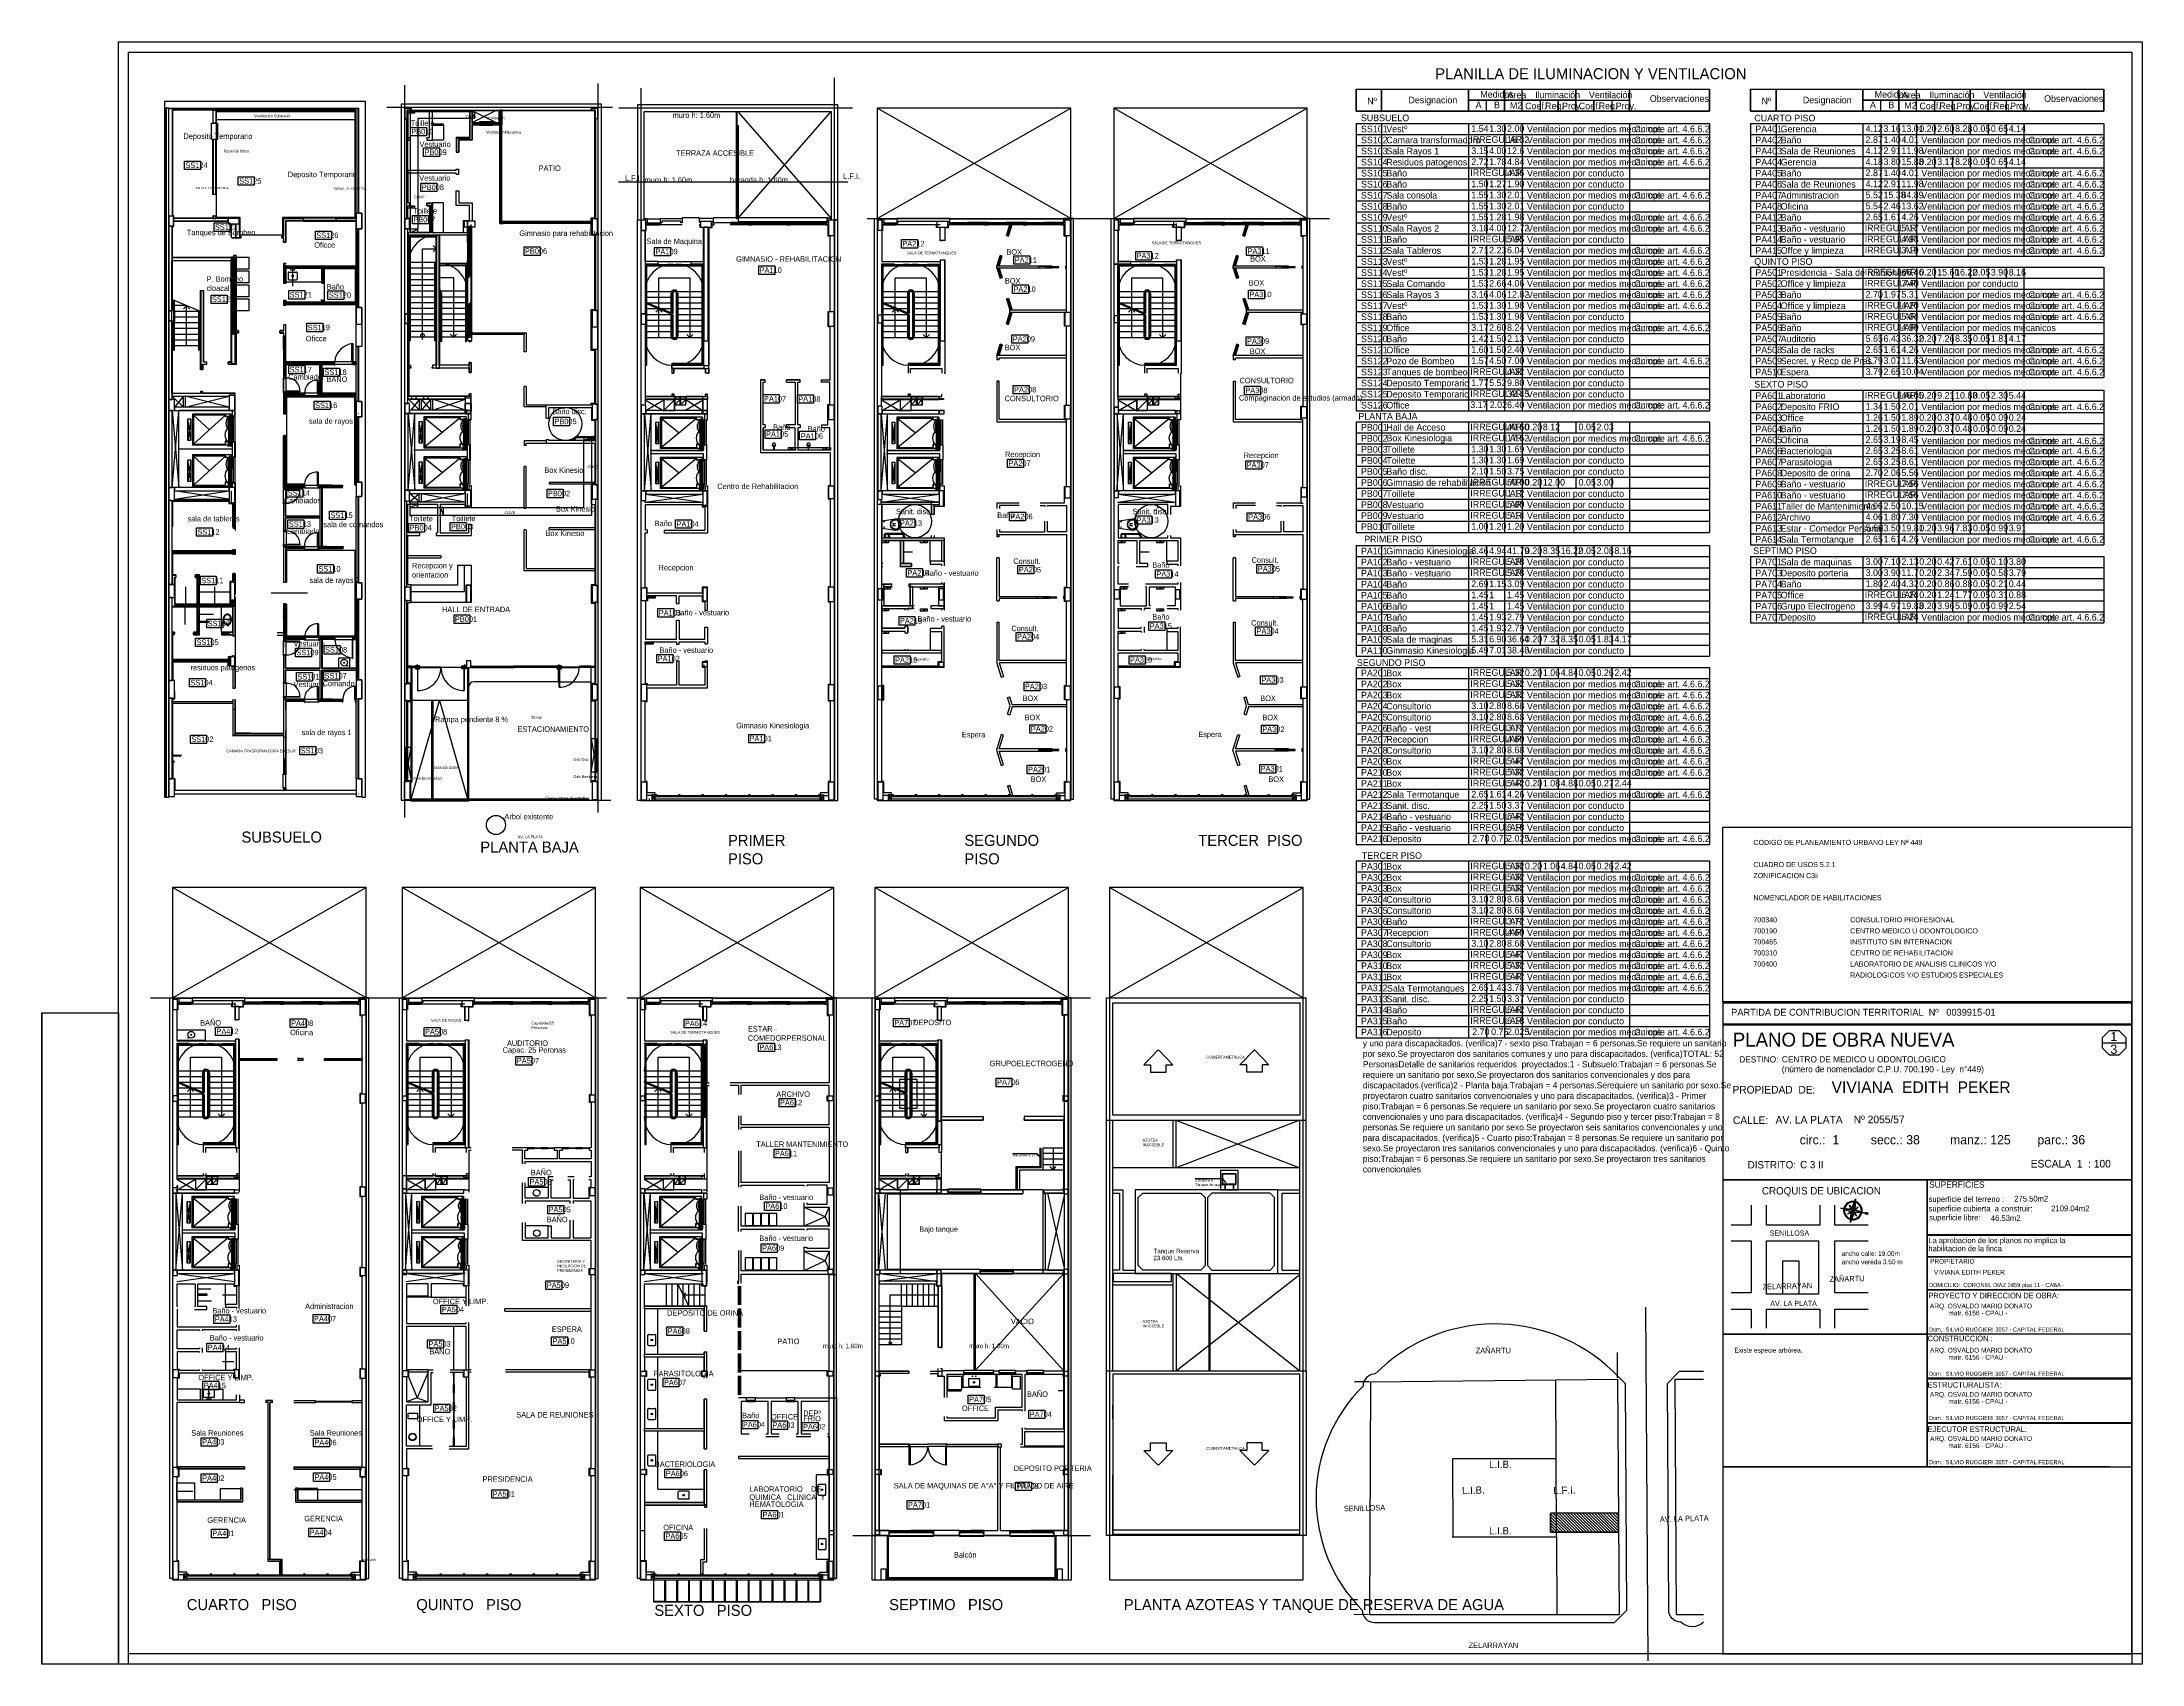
# Model space of a CAD drawing. Header units: millimetres. Extents: x 1473.7 to 1568.7, y 1808.4 to 1881.8.
import ezdxf

# ---------------------------------------------------------------- set-up
doc = ezdxf.new("R2010")
doc.units = ezdxf.units.MM
doc.layers.get('0').update_dxf_attribs({"linetype": 'CONTINUOUS'})
doc.layers.get('Defpoints').update_dxf_attribs({"linetype": 'CONTINUOUS'})
for name, color, linetype in [('0-COTAS AC', 3, 'CONTINUOUS'), ('0-EQUIPA FIJO', 9, 'CONTINUOUS'), ('0-IS-CLOACAL', 1, 'CONTINUOUS'), ('0-OBSERVACIONES', 6, 'CONTINUOUS'), ('000-INCENDIO', 7, 'CONTINUOUS'), ('000-RELLENO-DE-MUROS', 232, 'CONTINUOUS'), ('0000-COTAS', 7, 'CONTINUOUS'), ('0000-TEXTO', 7, 'CONTINUOUS'), ('00000-CROQUIS', 6, 'CONTINUOUS'), ('000000-TEXTO', 7, 'CONTINUOUS'), ('000000000000-PLANILLAS', 7, 'CONTINUOUS'), ('03', 3, 'CONTINUOUS'), ('10-CARP-HOJA-PUER', 4, 'CONTINUOUS'), ('10-CARP-MARC', 2, 'CONTINUOUS'), ('10-CARP-SLIA', 14, 'CONTINUOUS'), ('10-CARP-VENT-ANRE', 4, 'CONTINUOUS'), ('10-M-A-300', 7, 'CONTINUOUS'), ('10-TEXT', 4, 'CONTINUOUS'), ('AR - ASCENSOR', 1, 'CONTINUOUS'), ('AR - AZOTADO HIDROFUGO', 185, 'CONTINUOUS'), ('AR - CAJAS', 1, 'CONTINUOUS'), ('AR - CARPINTERIA 1', 1, 'CONTINUOUS'), ('AR - CARPINTERIA 2', 8, 'CONTINUOUS'), ('AR - CARPINTERIA BLINDEX', 150, 'CONTINUOUS'), ('AR - CURTAIN WALL', 1, 'CONTINUOUS'), ('AR - EQUIPA FIJO', 9, 'CONTINUOUS'), ('AR - EQUIPA MOVIL', 8, 'CONTINUOUS'), ('AR - HATCH LADRILLO HUECO', 8, 'CONTINUOUS'), ('AR - INST. SANITARIA', 2, 'CONTINUOUS'), ('AR - LADRILLO VISTO', 3, 'CONTINUOUS'), ('AR - MESADA', 9, 'CONTINUOUS'), ('AR - OBSERVACIONES', 51, 'CONTINUOUS'), ('AR - PROYECCION 1', 2, 'CONTINUOUS'), ('AR - PROYECCION 2', 1, 'CONTINUOUS'), ('AR - REVESTIMIENTO', 21, 'CONTINUOUS'), ('AR - REVOQUE', 8, 'CONTINUOUS'), ('AR - TABIQUE DURLOCK', 2, 'CONTINUOUS'), ('AR - TABIQUE LADRILLO HUECO', 4, 'CONTINUOUS'), ('AR - TXT', 7, 'CONTINUOUS'), ('AR - VISTA 1', 8, 'CONTINUOUS'), ('AV-HUMO', 6, 'CONTINUOUS'), ('AV-PLENO', 9, 'CONTINUOUS'), ('CARATULA', 7, 'CONTINUOUS'), ('COTAS', 181, 'CONTINUOUS'), ('ELEVADOR', 4, 'CONTINUOUS'), ('ES - LINEA OFICIAL', 6, 'CONTINUOUS'), ('ES-COLUMNAS', 5, 'CONTINUOUS'), ('ES-HATCH TABIQUE', 250, 'CONTINUOUS'), ('ES-TABIQUES', 5, 'CONTINUOUS'), ('ESTRUCTURA', 3, 'CONTINUOUS'), ('MARCO', 7, 'CONTINUOUS'), ('MESADAS', 254, 'CONTINUOUS'), ('MURO', 7, 'CONTINUOUS'), ('Proyeccion', 1, 'CONTINUOUS'), ('SANITARIO', 2, 'CONTINUOUS'), ('Terreno', 2, 'CONTINUOUS'), ('TEXTO', 7, 'CONTINUOUS'), ('Vereda', 1, 'CONTINUOUS')]:
    doc.layers.add(name, color=color, linetype=linetype)

msp = doc.modelspace()

# ---------------------------------------------------------------- texts
for s, p in [('ZAÑARTU', (1538.549659, 1822.412302)), ('ZELARRAYAN', (1538.2272, 1809.077997))]:
    msp.add_text(s, height=0.252).set_placement(p)
for s, p in [('SENILLOSA', (1532.586305, 1815.263838)), ('AV. LA PLATA', (1546.882392, 1814.779136))]:
    msp.add_text(s, height=0.252, rotation=1.570796).set_placement(p)
at = {"char_height": 0.25, "attachment_point": 1}
for s, insert, width in [('Toillete', (1490.360712, 1878.207581), 1.194444), ('Vestuario', (1490.758545, 1877.250951), 1.555556), ('Vestuario', (1490.746113, 1875.722829), 1.555556), ('Toillete', (1490.477619, 1874.234364), 1.194444), ('Toillete', (1490.286119, 1860.317374), 1.194444), ('Toillete', (1492.214519, 1860.317374), 1.194444), ('Vestuario', (1485.059928, 1854.650872), 1.555556), ('Vestuario', (1485.059928, 1852.813113), 1.555556)]:
    msp.add_mtext(s, dxfattribs=dict(at, insert=insert, width=width))
at = {"layer": '000-INCENDIO', "attachment_point": 1}
for s, insert, char_height, width in [('Rampa pendiente 8 %', (1491.455636, 1851.226388), 0.25, 3.645833), ('Arbol existente', (1494.599922, 1846.825599), 0.25, 2.604167), ('Bajo tanque', (1513.37044, 1828.154585), 0.2375, 1.893403)]:
    msp.add_mtext(s, dxfattribs=dict(at, insert=insert, char_height=char_height, width=width))
at = {"layer": '0000-TEXTO', "attachment_point": 1}
for s, insert, char_height, width in [('muro h: 1.60m', (1502.212554, 1878.565572), 0.25, 2.236111), ('Deposito Temporario', (1480.076246, 1877.616126), 0.25, 3.409722), ('TERRAZA ACCESIBLE', (1502.368261, 1876.85351), 0.25, 3.4375), ('Deposito Temporario', (1484.799603, 1875.886626), 0.25, 3.409722), ('PATIO', (1496.148057, 1876.169153), 0.25, 0.916667), ('L.F.I.', (1509.928441, 1875.805725), 0.25, 0.638889), ('L.F.I.', (1500.05691, 1875.716464), 0.25, 0.638889), ('muro h: 1.60m', (1500.941778, 1875.633895), 0.25, 2.236111), ('baranda h: 1.60m', (1504.805641, 1875.633895), 0.25, 2.763889), ('Tanques de Bombeo', (1480.229726, 1873.258695), 0.25, 3.319445), ('Gimnasio para rehabilitacion', (1495.276788, 1873.224386), 0.25, 4.680556), ('Oficce', (1485.996944, 1872.693079), 0.25, 0.916667), ('Sala de Maquina', (1501.033659, 1872.859964), 0.25, 2.708333), ('GIMNASIO - REHABILITACION', (1505.082617, 1872.057596), 0.25, 4.708333), ('BOX', (1517.313674, 1872.379115), 0.25, 0.611111), ('BOX', (1528.342125, 1872.067419), 0.25, 0.611111), ('P. Bombeo cloacal', (1481.125837, 1871.15533), 0.25, 1.659722), ('BOX', (1517.245484, 1871.070438), 0.25, 0.611111), ('Baño', (1486.562094, 1870.80087), 0.25, 0.722222), ('BOX', (1528.277903, 1870.975441), 0.25, 0.611111), ('Oficce', (1485.609699, 1868.459108), 0.25, 0.916667), ('BOX', (1517.240248, 1868.054864), 0.25, 0.611111), ('BOX', (1528.327252, 1867.883641), 0.25, 0.611111), ('Cambiador', (1484.819777, 1866.722024), 0.25, 1.583333), ('BAÑO', (1486.546869, 1866.617517), 0.25, 0.833333), ('CONSULTORIO', (1527.863427, 1866.5588), 0.25, 2.166667), ('CONSULTORIO', (1517.233946, 1865.748563), 0.25, 2.166667), ('Compaginacion de estudios (armado)', (1527.838506, 1865.772959), 0.25, 6.034722), ('sala de rayos 3', (1485.753839, 1864.726451), 0.25, 2.701484), ('Baño disc.', (1496.767565, 1865.161639), 0.25, 1.631945), ('Baño', (1506.762025, 1864.447477), 0.25, 0.722222), ('Baño', (1508.323411, 1864.374337), 0.25, 0.722222), ('Box Kinesio', (1496.407199, 1862.502762), 0.25, 1.881945), ('Recepcion', (1517.254291, 1863.219721), 0.25, 1.527778), ('Recepcion', (1528.053006, 1863.175211), 0.25, 1.527778), ('Centro de Rehabilitacion', (1504.231039, 1861.773302), 0.25, 4.069444), ('Cambiador', (1484.610822, 1861.130327), 0.25, 1.583333), ('Box Kinesio', (1496.931669, 1860.749687), 0.25, 1.881945), ('Sanit. disc.', (1512.31505, 1860.633953), 0.25, 1.770833), ('Sanit. disc.', (1523.011741, 1860.633953), 0.25, 1.770833), ('sala de tableros', (1480.2604, 1860.308826), 0.25, 2.791762), ('Cambiador', (1484.704623, 1859.746744), 0.25, 1.583333), ('sala de comandos', (1486.403123, 1860.048825), 0.25, 2.958429), ('Box Kinesio', (1496.458255, 1859.645805), 0.25, 1.881945), ('Baño', (1501.398185, 1860.095788), 0.25, 0.722222), ('Baño', (1516.89915, 1860.467462), 0.25, 0.722222), ('Recepcion y orientacion', (1490.42033, 1858.183611), 0.25, 1.909722), ('Recepcion', (1501.577187, 1858.093484), 0.25, 1.527778), ('Baño - vestuario', (1513.621809, 1857.847576), 0.25, 2.875), ('Consult.', (1517.626166, 1858.381833), 0.25, 1.25), ('Baño', (1523.915152, 1858.212631), 0.25, 0.722222), ('Consult.', (1528.411398, 1858.435021), 0.25, 1.25), ('sala de rayos 2', (1485.780678, 1857.52497), 0.25, 2.701484), ('HALL DE ENTRADA', (1491.77588, 1856.204074), 0.25, 3.152778), ('Baño - vestuario', (1502.336206, 1856.056591), 0.25, 2.875), ('Baño - vestuario', (1513.287193, 1855.772669), 0.25, 2.875), ('Baño', (1523.915152, 1855.863471), 0.25, 0.722222), ('Consult.', (1517.539417, 1855.341164), 0.25, 1.25), ('Consult.', (1528.388751, 1855.593155), 0.25, 1.25), ('Baño - vestuario', (1501.613466, 1854.360895), 0.25, 2.875), ('residuos patogenos', (1480.401973, 1853.570959), 0.25, 3.243056), ('Comando', (1486.373082, 1852.851257), 0.25, 1.333333), ('BOX', (1518.043813, 1852.18096), 0.25, 0.611111), ('BOX', (1528.801479, 1852.18096), 0.25, 0.611111), ('BOX', (1518.138792, 1851.312955), 0.25, 0.611111), ('BOX', (1528.896458, 1851.312955), 0.25, 0.611111), ('sala de rayos 1', (1485.42099, 1850.639407), 0.25, 2.645929), ('ESTACIONAMIENTO', (1495.193501, 1850.787848), 0.25, 2.972222), ('Gimnasio Kinesiologia', (1505.084867, 1850.944667), 0.25, 3.465278), ('Espera', (1515.299894, 1850.537385), 0.25, 1.055556), ('Espera', (1525.998681, 1850.549619), 0.25, 1.055556), ('BOX', (1518.410956, 1848.520868), 0.25, 0.611111), ('BOX', (1529.168623, 1848.520868), 0.25, 0.611111), ('BAÑO', (1480.832053, 1837.496002), 0.25, 0.833333), ('Oficina', (1484.902324, 1837.062007), 0.25, 1.027778), ('ESTAR - COMEDORPERSONAL', (1505.618064, 1837.22297), 0.25, 3.125), ('DEPOSITO', (1513.093687, 1837.515392), 0.25, 1.527778), ('Capac. 25 Peronas', (1494.519756, 1836.267191), 0.25, 3.069445), ('AUDITORIO', (1494.715324, 1836.574357), 0.25, 1.666667), ('GRUPOELECTROGENO', (1516.558086, 1835.655706), 0.25, 2.222222), ('ARCHIVO', (1506.903627, 1834.268792), 0.25, 1.361111), ('TALLER MANTENIMIENTO', (1505.994954, 1832.002891), 0.25, 4.020833), ('BAÑO', (1495.794557, 1830.722004), 0.25, 0.833333), ('Baño - vestuario', (1506.132893, 1829.599927), 0.25, 2.875), ('BAÑO', (1496.512819, 1828.596855), 0.25, 0.833333), ('Baño - vestuario', (1506.132893, 1827.747792), 0.25, 2.875), ('Baño - vestuario', (1481.383538, 1824.470685), 0.25, 2.875), ('Administracion', (1485.581225, 1824.669999), 0.25, 2.333333), ('OFFICE Y LIMP.', (1491.363441, 1824.891061), 0.25, 2.458333), ('ESPERA', (1496.74795, 1823.632349), 0.25, 1.222222), ('DEPOSITO DE ORINA', (1501.962044, 1824.367304), 0.25, 3.319444), ('VACIO', (1517.51814, 1823.987097), 0.25, 0.916667), ('Baño - vestuario', (1481.265866, 1823.244377), 0.25, 2.875), ('BAÑO', (1491.203414, 1822.623927), 0.25, 0.833333), ('PATIO', (1506.948922, 1823.081785), 0.25, 0.916667), ('muro h: 1.60m', (1509.015902, 1822.851261), 0.2025, 1.81125), ('muro h: 1.00m', (1515.625603, 1822.851261), 0.2025, 1.81125), ('PARASITOLOGIA', (1501.352334, 1821.623777), 0.25, 2.583333), ('OFFICE Y LIMP.', (1480.750976, 1821.446911), 0.25, 2.458333), ('BAÑO', (1518.245965, 1820.692487), 0.25, 0.833333), ('SALA DE REUNIONES', (1495.139862, 1819.761748), 0.25, 3.430555), ('Baño', (1505.354338, 1819.728886), 0.25, 0.722222), ('DEPº', (1508.121017, 1819.830143), 0.25, 0.722222), ('OFFICE', (1515.304914, 1820.054333), 0.25, 1), ('Sala Reuniones', (1480.431248, 1818.939424), 0.25, 2.493056), ('Sala Reuniones', (1485.792351, 1818.939424), 0.25, 2.493056), ('OFFICE Y LIMP.', (1490.636121, 1819.554834), 0.25, 2.458333), ('OFFICE', (1506.662784, 1819.671579), 0.25, 1), ('FRIO', (1508.121017, 1819.586397), 0.25, 0.638889), ('PRESIDENCIA', (1493.611184, 1816.851854), 0.25, 2.027778), ('BACTERIOLOGIA', (1501.409357, 1817.524478), 0.25, 2.5), ('DEPOSITO PORTERIA', (1517.646849, 1817.33962), 0.25, 3.354167), ('QUIMICA   CLINICA  Y', (1505.683742, 1816.031164), 0.25, 3.659722), ('LABORATORIO    DE', (1505.683742, 1816.399534), 0.25, 3.416667), ('SALA DE MAQUINAS DE A%%DA%%D Y FILTRADO DE AIRE', (1512.218332, 1816.551998), 0.25, 8.777778), ('GERENCIA', (1481.156984, 1814.996081), 0.25, 1.5), ('GERENCIA', (1485.546912, 1815.06377), 0.25, 1.5), ('HEMATOLOGIA', (1505.683742, 1815.71501), 0.25, 2.25), ('OFICINA', (1501.786945, 1814.659308), 0.25, 1.166667), ('Balcón', (1514.941621, 1813.421333), 0.25, 1)]:
    msp.add_mtext(s, dxfattribs=dict(at, insert=insert, char_height=char_height, width=width))
at = {"layer": '000000-TEXTO', "color": 7, "linetype": 'CONTINUOUS'}
for s, height, p in [('PLANILLA DE ILUMINACION Y VENTILACION', 0.5, (1536.718342, 1880.068148)), ('Medidas', 0.3, (1538.760028, 1879.235885)), ('Medidas', 0.3, (1556.604429, 1879.235885)), ('Nº', 0.3, (1533.639502, 1878.93605)), ('Designacion', 0.3, (1535.507751, 1878.977443)), ('A', 0.3, (1538.545993, 1878.757637)), ('B', 0.3, (1539.379292, 1878.75551)), ('Area', 0.3, (1539.989513, 1879.201876)), ('M2', 0.3, (1540.099631, 1878.729534)), ('Coef.', 0.3, (1540.786059, 1878.70734)), ('Iluminación', 0.3, (1541.245447, 1879.211434)), ('Req.', 0.3, (1541.686184, 1878.716495)), ('Proy.', 0.3, (1542.458298, 1878.710563)), ('Coef.', 0.3, (1543.214467, 1878.70734)), ('Ventilación', 0.3, (1543.673855, 1879.211434)), ('Req.', 0.3, (1544.114592, 1878.716495)), ('Proy.', 0.3, (1544.886706, 1878.710563)), ('Observaciones', 0.3, (1546.426287, 1879.043167)), ('Nº', 0.3, (1551.483903, 1878.93605)), ('Designacion', 0.3, (1553.352152, 1878.977443)), ('A', 0.3, (1556.390394, 1878.757637)), ('B', 0.3, (1557.223694, 1878.75551)), ('Area', 0.3, (1557.833914, 1879.201876)), ('M2', 0.3, (1557.944033, 1878.729534)), ('Coef.', 0.3, (1558.63046, 1878.70734)), ('Iluminación', 0.3, (1559.089849, 1879.211434)), ('Req.', 0.3, (1559.530585, 1878.716495)), ('Proy.', 0.3, (1560.3027, 1878.710563)), ('Coef.', 0.3, (1561.058868, 1878.70734)), ('Ventilación', 0.3, (1561.518257, 1879.211434)), ('Req.', 0.3, (1561.958993, 1878.716495)), ('Proy.', 0.3, (1562.731108, 1878.710563)), ('Observaciones', 0.3, (1564.270688, 1879.043167)), ('SUBSUELO', 0.3, (1533.354354, 1878.169879)), ('CUARTO PISO', 0.3, (1551.156109, 1878.160661)), ('PA401', 0.3, (1551.203331, 1877.668071)), ('Gerencia', 0.3, (1552.351046, 1877.668071)), ('4.12', 0.3, (1556.193743, 1877.683419)), ('3.16', 0.3, (1557.003212, 1877.683419)), ('13.01', 0.3, (1557.812682, 1877.683419)), ('0.20', 0.3, (1558.622151, 1877.683419)), ('2.60', 0.3, (1559.43162, 1877.683419)), ('8.28', 0.3, (1560.24109, 1877.683419)), ('0.05', 0.3, (1561.050559, 1877.683419)), ('0.65', 0.3, (1561.860028, 1877.683419)), ('4.14', 0.3, (1562.669498, 1877.683419)), ('PA402', 0.3, (1551.203331, 1877.168071)), ('PA403', 0.3, (1551.203331, 1876.668071)), ('Sala de Reuniones', 0.3, (1552.351046, 1876.668071)), ('Baño', 0.3, (1552.351046, 1877.168071)), ('4.12', 0.3, (1556.193743, 1876.683419)), ('2.87', 0.3, (1556.193743, 1877.183419)), ('2.91', 0.3, (1557.003212, 1876.683419)), ('1.40', 0.3, (1557.003212, 1877.183419)), ('4.01', 0.3, (1557.812682, 1877.183419)), ('11.98', 0.3, (1557.812682, 1876.683419)), ('Ventilacion por medios mecanicos', 0.3, (1558.713803, 1877.168071)), ('Ventilacion por medios mecanicos', 0.3, (1558.713803, 1876.668071)), ('Cumple art. 4.6.6.2', 0.3, (1563.570619, 1877.168071)), ('Cumple art. 4.6.6.2', 0.3, (1563.570619, 1876.668071)), ('PA404', 0.3, (1551.203331, 1876.168071)), ('PA405', 0.3, (1551.203331, 1875.668071)), ('Gerencia', 0.3, (1552.351046, 1876.168071)), ('Baño', 0.3, (1552.351046, 1875.668071)), ('4.18', 0.3, (1556.193743, 1876.183419)), ('2.87', 0.3, (1556.193743, 1875.683419)), ('3.80', 0.3, (1557.003212, 1876.183419)), ('1.40', 0.3, (1557.003212, 1875.683419)), ('4.01', 0.3, (1557.812682, 1875.683419)), ('15.88', 0.3, (1557.812682, 1876.183419)), ('0.20', 0.3, (1558.622151, 1876.183419)), ('Ventilacion por medios mecanicos', 0.3, (1558.713803, 1875.668071)), ('3.17', 0.3, (1559.43162, 1876.183419)), ('8.28', 0.3, (1560.24109, 1876.183419)), ('0.05', 0.3, (1561.050559, 1876.183419)), ('0.65', 0.3, (1561.860028, 1876.183419)), ('4.14', 0.3, (1562.669498, 1876.183419)), ('Cumple art. 4.6.6.2', 0.3, (1563.570619, 1875.668071)), ('PA406', 0.3, (1551.203331, 1875.168071)), ('PA407', 0.3, (1551.203331, 1874.668071)), ('Administracion', 0.3, (1552.351046, 1874.668071)), ('Sala de Reuniones', 0.3, (1552.351046, 1875.168071)), ('4.12', 0.3, (1556.193743, 1875.183419)), ('5.52', 0.3, (1556.193743, 1874.683419)), ('2.91', 0.3, (1557.003212, 1875.183419)), ('15.38', 0.3, (1557.003212, 1874.683419)), ('84.89', 0.3, (1557.812682, 1874.683419)), ('11.98', 0.3, (1557.812682, 1875.183419)), ('Ventilacion por medios mecanicos', 0.3, (1558.713803, 1875.168071)), ('Ventilacion por medios mecanicos', 0.3, (1558.713803, 1874.668071)), ('Cumple art. 4.6.6.2', 0.3, (1563.570619, 1875.168071)), ('Cumple art. 4.6.6.2', 0.3, (1563.570619, 1874.668071)), ('PA408', 0.3, (1551.203331, 1874.168071)), ('PA412', 0.3, (1551.203331, 1873.668071)), ('Oficina', 0.3, (1552.351046, 1874.168071)), ('Baño', 0.3, (1552.351046, 1873.668071)), ('5.54', 0.3, (1556.193743, 1874.183419)), ('2.65', 0.3, (1556.193743, 1873.683419)), ('2.46', 0.3, (1557.003212, 1874.183419)), ('1.61', 0.3, (1557.003212, 1873.683419)), ('4.26', 0.3, (1557.812682, 1873.683419)), ('13.62', 0.3, (1557.812682, 1874.183419)), ('Ventilacion por medios mecanicos', 0.3, (1558.713803, 1874.168071)), ('Ventilacion por medios mecanicos', 0.3, (1558.713803, 1873.668071)), ('Cumple art. 4.6.6.2', 0.3, (1563.570619, 1874.168071)), ('Cumple art. 4.6.6.2', 0.3, (1563.570619, 1873.668071)), ('PA413', 0.3, (1551.203331, 1873.168071)), ('PA414', 0.3, (1551.203331, 1872.668071)), ('Baño - vestuario', 0.3, (1552.351046, 1873.168071)), ('Baño - vestuario', 0.3, (1552.351046, 1872.668071)), ('IRREGULAR', 0.3, (1556.150994, 1873.187791)), ('IRREGULAR', 0.3, (1556.150994, 1872.687791)), ('4.93', 0.3, (1557.812682, 1872.683419)), ('5.17', 0.3, (1557.812682, 1873.183419)), ('Ventilacion por medios mecanicos', 0.3, (1558.713803, 1873.168071)), ('Ventilacion por medios mecanicos', 0.3, (1558.713803, 1872.668071)), ('Cumple art. 4.6.6.2', 0.3, (1563.570619, 1873.168071)), ('Cumple art. 4.6.6.2', 0.3, (1563.570619, 1872.668071)), ('QUINTO PISO', 0.3, (1551.156109, 1871.669049)), ('PA415', 0.3, (1551.203331, 1872.168071)), ('Offce y limpieza', 0.3, (1552.351046, 1872.168071)), ('IRREGULAR', 0.3, (1556.150994, 1872.187791)), ('3.19', 0.3, (1557.812682, 1872.183419)), ('Ventilacion por medios mecanicos', 0.3, (1558.713803, 1872.168071)), ('Cumple art. 4.6.6.2', 0.3, (1563.570619, 1872.168071)), ('PA501', 0.3, (1551.203332, 1871.170447)), ('Presidencia - Sala de reuniones', 0.3, (1552.351046, 1871.170447)), ('IRREGULAR', 0.3, (1556.150995, 1871.190167)), ('IRREGULAR', 0.3, (1556.150995, 1870.690167)), ('66.46', 0.3, (1557.812682, 1871.185795)), ('7.40', 0.3, (1557.812682, 1870.685795)), ('0.20', 0.3, (1558.622152, 1871.185795)), ('15.60', 0.3, (1559.431621, 1871.185795)), ('16.22', 0.3, (1560.24109, 1871.185795)), ('0.05', 0.3, (1561.05056, 1871.185795)), ('3.90', 0.3, (1561.860029, 1871.185795)), ('8.16', 0.3, (1562.669499, 1871.185795)), ('PA502', 0.3, (1551.203332, 1870.670447)), ('PA503', 0.3, (1551.203332, 1870.170447)), ('Office y limpieza', 0.3, (1552.351046, 1870.670447)), ('Baño', 0.3, (1552.351046, 1870.170447)), ('2.70', 0.3, (1556.193744, 1870.185795)), ('1.97', 0.3, (1557.003213, 1870.185795)), ('5.31', 0.3, (1557.812682, 1870.185795)), ('Ventilacion por conducto', 0.3, (1558.713804, 1870.670447)), ('Ventilacion por medios mecanicos', 0.3, (1558.713804, 1870.170447)), ('Cumple art. 4.6.6.2', 0.3, (1563.57062, 1870.170447)), ('PA504', 0.3, (1551.203332, 1869.670447)), ('PA505', 0.3, (1551.203332, 1869.170447)), ('Office y limpieza', 0.3, (1552.351046, 1869.670447)), ('Baño', 0.3, (1552.351046, 1869.170447)), ('IRREGULAR', 0.3, (1556.150995, 1869.690167)), ('IRREGULAR', 0.3, (1556.150995, 1869.190167)), ('4.20', 0.3, (1557.812682, 1869.685795)), ('5.04', 0.3, (1557.812682, 1869.185795)), ('Ventilacion por medios mecanicos', 0.3, (1558.713804, 1869.670447)), ('Ventilacion por medios mecanicos', 0.3, (1558.713804, 1869.170447)), ('Cumple art. 4.6.6.2', 0.3, (1563.57062, 1869.670447)), ('Cumple art. 4.6.6.2', 0.3, (1563.57062, 1869.170447)), ('PA506', 0.3, (1551.203332, 1868.670447)), ('PA507', 0.3, (1551.203332, 1868.170447)), ('Auditorio', 0.3, (1552.351046, 1868.170447)), ('Baño', 0.3, (1552.351046, 1868.670447)), ('IRREGULAR', 0.3, (1556.150995, 1868.690167)), ('5.65', 0.3, (1556.193744, 1868.185795)), ('6.43', 0.3, (1557.003213, 1868.185795)), ('4.99', 0.3, (1557.812682, 1868.685795)), ('36.32', 0.3, (1557.812682, 1868.185795)), ('0.20', 0.3, (1558.622152, 1868.185795)), ('Ventilacion por medios mecanicos', 0.3, (1558.713804, 1868.670447)), ('7.26', 0.3, (1559.431621, 1868.185795)), ('8.35', 0.3, (1560.24109, 1868.185795)), ('0.05', 0.3, (1561.05056, 1868.185795)), ('1.81', 0.3, (1561.860029, 1868.185795)), ('4.17', 0.3, (1562.669499, 1868.185795)), ('PA508', 0.3, (1551.203332, 1867.670447)), ('PA509', 0.3, (1551.203332, 1867.170447)), ('Sala de racks', 0.3, (1552.351046, 1867.670447)), ('Secret. y Recp de Pres.', 0.3, (1552.351046, 1867.170447)), ('3.79', 0.3, (1556.193744, 1867.185795)), ('2.65', 0.3, (1556.193744, 1867.685795)), ('3.07', 0.3, (1557.003213, 1867.185795)), ('1.61', 0.3, (1557.003213, 1867.685795)), ('4.26', 0.3, (1557.812682, 1867.685795)), ('11.63', 0.3, (1557.812682, 1867.185795)), ('Ventilacion por medios mecanicos', 0.3, (1558.713804, 1867.670447)), ('Ventilacion por medios mecanicos', 0.3, (1558.713804, 1867.170447)), ('Cumple art. 4.6.6.2', 0.3, (1563.57062, 1867.670447)), ('Cumple art. 4.6.6.2', 0.3, (1563.57062, 1867.170447)), ('SEXTO PISO', 0.3, (1551.156109, 1866.117051)), ('PA510', 0.3, (1551.203332, 1866.670447)), ('Espera', 0.3, (1552.351046, 1866.670447)), ('3.79', 0.3, (1556.193744, 1866.685795)), ('2.65', 0.3, (1557.003213, 1866.685795)), ('10.04', 0.3, (1557.812682, 1866.685795)), ('Ventilacion por medios mecanicos', 0.3, (1558.713804, 1866.670447)), ('Cumple art. 4.6.6.2', 0.3, (1563.57062, 1866.670447)), ('PA601', 0.3, (1551.203332, 1865.597374)), ('PA602', 0.3, (1551.203332, 1865.097374)), ('Laboratorio', 0.3, (1552.351046, 1865.597374)), ('Deposito FRIO', 0.3, (1552.351046, 1865.097374)), ('IRREGULAR', 0.3, (1556.150995, 1865.617093)), ('1.34', 0.3, (1556.193744, 1865.112722)), ('1.50', 0.3, (1557.003213, 1865.112722)), ('46.05', 0.3, (1557.812682, 1865.612722)), ('2.01', 0.3, (1557.812682, 1865.112722)), ('0.20', 0.3, (1558.622152, 1865.612722)), ('Ventilacion por medios mecanicos', 0.3, (1558.713804, 1865.097374)), ('9.21', 0.3, (1559.431621, 1865.612722)), ('10.88', 0.3, (1560.24109, 1865.612722)), ('0.05', 0.3, (1561.05056, 1865.612722)), ('2.30', 0.3, (1561.860029, 1865.612722)), ('5.44', 0.3, (1562.669499, 1865.612722)), ('Cumple art. 4.6.6.2', 0.3, (1563.57062, 1865.097374)), ('PLANTA BAJA', 0.3, (1533.242286, 1864.666753)), ('PB001', 0.3, (1533.358931, 1864.167791)), ('Hall de Acceso', 0.3, (1534.506645, 1864.167791)), ('IRREGULAR', 0.3, (1538.306594, 1864.187511)), ('40.60', 0.3, (1539.968281, 1864.183139)), ('0.20', 0.3, (1540.77775, 1864.183139)), ('8.12', 0.3, (1541.58722, 1864.183139)), ('0.05', 0.3, (1543.206158, 1864.183139)), ('2.03', 0.3, (1544.015628, 1864.183139)), ('PA603', 0.3, (1551.203332, 1864.597374)), ('PA604', 0.3, (1551.203332, 1864.097374)), ('Office', 0.3, (1552.351046, 1864.597374)), ('Baño', 0.3, (1552.351046, 1864.097374)), ('1.26', 0.3, (1556.193744, 1864.612722)), ('1.26', 0.3, (1556.193744, 1864.112722)), ('1.50', 0.3, (1557.003213, 1864.612722)), ('1.50', 0.3, (1557.003213, 1864.112722)), ('1.89', 0.3, (1557.812682, 1864.612722)), ('1.89', 0.3, (1557.812682, 1864.112722)), ('0.20', 0.3, (1558.622152, 1864.612722)), ('0.20', 0.3, (1558.622152, 1864.112722)), ('0.37', 0.3, (1559.431621, 1864.612722)), ('0.37', 0.3, (1559.431621, 1864.112722)), ('0.48', 0.3, (1560.24109, 1864.612722)), ('0.48', 0.3, (1560.24109, 1864.112722)), ('0.05', 0.3, (1561.05056, 1864.612722)), ('0.05', 0.3, (1561.05056, 1864.112722)), ('0.09', 0.3, (1561.860029, 1864.612722)), ('0.09', 0.3, (1561.860029, 1864.112722)), ('0.24', 0.3, (1562.669499, 1864.612722)), ('0.24', 0.3, (1562.669499, 1864.112722)), ('PB002', 0.3, (1533.358931, 1863.667791)), ('PB003', 0.3, (1533.358931, 1863.167791)), ('Toillete', 0.3, (1534.506645, 1863.167791)), ('IRREGULAR', 0.3, (1538.306594, 1863.687511)), ('1.30', 0.3, (1538.349342, 1863.183139)), ('1.30', 0.3, (1539.158812, 1863.183139)), ('17.62', 0.3, (1539.968281, 1863.683139)), ('1.69', 0.3, (1539.968281, 1863.183139)), ('Ventilacion por medios mecanicos', 0.3, (1540.869402, 1863.667791)), ('Ventilacion por conducto', 0.3, (1540.869402, 1863.167791)), ('Cumple art. 4.6.6.2', 0.3, (1545.726219, 1863.667791)), ('PA605', 0.3, (1551.203332, 1863.597374)), ('PA606', 0.3, (1551.203332, 1863.097374)), ('Oficina', 0.3, (1552.351046, 1863.597374)), ('Bacteriologia', 0.3, (1552.351046, 1863.097374)), ('2.65', 0.3, (1556.193744, 1863.612722)), ('2.65', 0.3, (1556.193744, 1863.112722)), ('3.19', 0.3, (1557.003213, 1863.612722)), ('3.25', 0.3, (1557.003213, 1863.112722)), ('8.45', 0.3, (1557.812682, 1863.612722)), ('8.61', 0.3, (1557.812682, 1863.112722)), ('Ventilacion por medios mecanicos', 0.3, (1558.713804, 1863.554667)), ('Ventilacion por medios mecanicos', 0.3, (1558.713804, 1863.097374)), ('Cumple art. 4.6.6.2', 0.3, (1563.57062, 1863.554667)), ('Cumple art. 4.6.6.2', 0.3, (1563.57062, 1863.097374)), ('PB004', 0.3, (1533.358931, 1862.667791)), ('PB005', 0.3, (1533.358931, 1862.167791)), ('Toilette', 0.3, (1534.506645, 1862.667791)), ('Baño disc.', 0.3, (1534.506645, 1862.167791)), ('2.10', 0.3, (1538.349342, 1862.183139)), ('1.30', 0.3, (1538.349342, 1862.683139)), ('1.30', 0.3, (1539.158812, 1862.683139)), ('1.50', 0.3, (1539.158812, 1862.183139)), ('3.75', 0.3, (1539.968281, 1862.183139)), ('1.69', 0.3, (1539.968281, 1862.683139)), ('Ventilacion por conducto', 0.3, (1540.869402, 1862.667791)), ('Ventilacion por conducto', 0.3, (1540.869402, 1862.167791)), ('PA607', 0.3, (1551.203332, 1862.597374)), ('Parasitologia', 0.3, (1552.351046, 1862.597374)), ('2.65', 0.3, (1556.193744, 1862.612722)), ('3.25', 0.3, (1557.003213, 1862.612722)), ('8.61', 0.3, (1557.812682, 1862.612722)), ('Ventilacion por medios mecanicos', 0.3, (1558.713804, 1862.597374)), ('Cumple art. 4.6.6.2', 0.3, (1563.57062, 1862.597374)), ('PB006', 0.3, (1533.358931, 1861.667791)), ('Gimnasio de rehabilitacion', 0.3, (1534.506645, 1861.667791)), ('IRREGULAR', 0.3, (1538.306594, 1861.687511)), ('IRREGULAR', 0.3, (1538.306594, 1861.187511)), ('60.00', 0.3, (1539.968281, 1861.683139)), ('1.12', 0.3, (1539.968281, 1861.183139)), ('0.20', 0.3, (1540.77775, 1861.683139)), ('12.00', 0.3, (1541.58722, 1861.683139)), ('0.05', 0.3, (1543.206158, 1861.683139)), ('3.00', 0.3, (1544.015628, 1861.683139)), ('PA608', 0.3, (1551.203332, 1862.097374)), ('PA609', 0.3, (1551.203332, 1861.597374)), ('Deposito de orina', 0.3, (1552.351046, 1862.097374)), ('Baño - vestuario', 0.3, (1552.351046, 1861.597374)), ('IRREGULAR', 0.3, (1556.150995, 1861.617093)), ('2.70', 0.3, (1556.193744, 1862.112722)), ('2.06', 0.3, (1557.003213, 1862.112722)), ('5.56', 0.3, (1557.812682, 1862.112722)), ('7.56', 0.3, (1557.812682, 1861.612722)), ('Ventilacion por medios mecanicos', 0.3, (1558.713804, 1862.097374)), ('Ventilacion por medios mecanicos', 0.3, (1558.713804, 1861.597374)), ('Cumple art. 4.6.6.2', 0.3, (1563.57062, 1862.097374)), ('Cumple art. 4.6.6.2', 0.3, (1563.57062, 1861.597374)), ('PB007', 0.3, (1533.358931, 1861.167791)), ('PB008', 0.3, (1533.358931, 1860.667791)), ('Vestuario', 0.3, (1534.506645, 1860.667791)), ('Toillete', 0.3, (1534.506645, 1861.167791)), ('IRREGULAR', 0.3, (1538.306594, 1860.687511)), ('5.00', 0.3, (1539.968281, 1860.683139)), ('Ventilacion por conducto', 0.3, (1540.869402, 1861.167791)), ('Ventilacion por conducto', 0.3, (1540.869402, 1860.667791)), ('PA610', 0.3, (1551.203332, 1861.097374)), ('PA611', 0.3, (1551.203332, 1860.597374)), ('Taller de Mantenimiento', 0.3, (1552.351046, 1860.597374)), ('Baño - vestuario', 0.3, (1552.351046, 1861.097374)), ('IRREGULAR', 0.3, (1556.150995, 1861.117093)), ('4.06', 0.3, (1556.193744, 1860.612722)), ('2.50', 0.3, (1557.003213, 1860.612722)), ('7.56', 0.3, (1557.812682, 1861.112722)), ('10.15', 0.3, (1557.812682, 1860.612722)), ('Ventilacion por medios mecanicos', 0.3, (1558.713804, 1861.097374)), ('Ventilacion por medios mecanicos', 0.3, (1558.713804, 1860.597374)), ('Cumple art. 4.6.6.2', 0.3, (1563.57062, 1861.097374)), ('Cumple art. 4.6.6.2', 0.3, (1563.57062, 1860.597374)), ('PB009', 0.3, (1533.358931, 1860.167791)), ('PB010', 0.3, (1533.358931, 1859.667791)), ('Vestuario', 0.3, (1534.506645, 1860.167791)), ('Toillete', 0.3, (1534.506645, 1859.667791)), ('IRREGULAR', 0.3, (1538.306594, 1860.187511)), ('1.00', 0.3, (1538.349342, 1859.683139)), ('1.20', 0.3, (1539.158812, 1859.683139)), ('5.14', 0.3, (1539.968281, 1860.183139)), ('1.20', 0.3, (1539.968281, 1859.683139)), ('Ventilacion por conducto', 0.3, (1540.869402, 1860.167791)), ('Ventilacion por conducto', 0.3, (1540.869402, 1859.667791)), ('PA612', 0.3, (1551.203332, 1860.097374)), ('PA613', 0.3, (1551.203332, 1859.597374)), ('Archivo', 0.3, (1552.351046, 1860.097374)), ('Estar - Comedor Personal', 0.3, (1552.351046, 1859.597374)), ('4.06', 0.3, (1556.193744, 1860.112722)), ('5.66', 0.3, (1556.193744, 1859.612722)), ('3.50', 0.3, (1557.003213, 1859.612722)), ('1.80', 0.3, (1557.003213, 1860.112722)), ('7.30', 0.3, (1557.812682, 1860.112722)), ('19.81', 0.3, (1557.812682, 1859.612722)), ('0.20', 0.3, (1558.622152, 1859.612722)), ('Ventilacion por medios mecanicos', 0.3, (1558.713804, 1860.097374)), ('3.96', 0.3, (1559.431621, 1859.612722)), ('7.83', 0.3, (1560.24109, 1859.612722)), ('0.05', 0.3, (1561.05056, 1859.612722)), ('0.99', 0.3, (1561.860029, 1859.612722)), ('3.91', 0.3, (1562.669499, 1859.612722)), ('Cumple art. 4.6.6.2', 0.3, (1563.57062, 1860.097374)), ('PA101', 0.3, (1533.358931, 1858.569038)), ('PRIMER PISO', 0.3, (1533.503098, 1859.110346)), ('Gimnacio Kinesiologia', 0.3, (1534.506645, 1858.569038)), ('8.46', 0.3, (1538.349342, 1858.584386)), ('4.94', 0.3, (1539.158812, 1858.584386)), ('41.79', 0.3, (1539.968281, 1858.584386)), ('0.20', 0.3, (1540.77775, 1858.584386)), ('8.35', 0.3, (1541.58722, 1858.584386)), ('16.22', 0.3, (1542.396689, 1858.584386)), ('0.05', 0.3, (1543.206158, 1858.584386)), ('2.08', 0.3, (1544.015628, 1858.584386)), ('8.16', 0.3, (1544.825097, 1858.584386)), ('SEPTIMO PISO', 0.3, (1551.108653, 1858.582458)), ('PA614', 0.3, (1551.203332, 1859.097374)), ('Sala Termotanque', 0.3, (1552.351046, 1859.097374)), ('2.65', 0.3, (1556.193744, 1859.112722)), ('1.61', 0.3, (1557.003213, 1859.112722)), ('4.26', 0.3, (1557.812682, 1859.112722)), ('Ventilacion por medios mecanicos', 0.3, (1558.713804, 1859.097374)), ('Cumple art. 4.6.6.2', 0.3, (1563.57062, 1859.097374)), ('PA102', 0.3, (1533.358931, 1858.069038)), ('PA103', 0.3, (1533.358931, 1857.569038)), ('Baño - vestuario', 0.3, (1534.506645, 1858.069038)), ('Baño - vestuario', 0.3, (1534.506645, 1857.569038)), ('IRREGULAR', 0.3, (1538.306594, 1858.088757)), ('IRREGULAR', 0.3, (1538.306594, 1857.588757)), ('5.28', 0.3, (1539.968281, 1858.084386)), ('5.28', 0.3, (1539.968281, 1857.584386)), ('Ventilacion por conducto', 0.3, (1540.869402, 1858.069038)), ('Ventilacion por conducto', 0.3, (1540.869402, 1857.569038)), ('PA701', 0.3, (1551.203332, 1858.073938)), ('PA703', 0.3, (1551.203332, 1857.573938)), ('Sala de maquinas', 0.3, (1552.351046, 1858.073938)), ('Deposito porteria', 0.3, (1552.351046, 1857.573938)), ('3.00', 0.3, (1556.193744, 1858.089286)), ('3.00', 0.3, (1556.193744, 1857.589286)), ('3.90', 0.3, (1557.003213, 1857.589286)), ('7.10', 0.3, (1557.003213, 1858.089286)), ('2.13', 0.3, (1557.812682, 1858.089286)), ('11.7', 0.3, (1557.812682, 1857.589286)), ('0.20', 0.3, (1558.622152, 1858.089286)), ('0.20', 0.3, (1558.622152, 1857.589286)), ('0.42', 0.3, (1559.431621, 1858.089286)), ('2.34', 0.3, (1559.431621, 1857.589286)), ('7.61', 0.3, (1560.24109, 1858.089286)), ('7.59', 0.3, (1560.24109, 1857.589286)), ('0.05', 0.3, (1561.05056, 1858.089286)), ('0.05', 0.3, (1561.05056, 1857.589286)), ('0.10', 0.3, (1561.860029, 1858.089286)), ('0.58', 0.3, (1561.860029, 1857.589286)), ('3.80', 0.3, (1562.669499, 1858.089286)), ('3.79', 0.3, (1562.669499, 1857.589286)), ('PA104', 0.3, (1533.358931, 1857.069038)), ('PA105', 0.3, (1533.358931, 1856.569038)), ('Baño', 0.3, (1534.506645, 1857.069038)), ('Baño', 0.3, (1534.506645, 1856.569038)), ('2.69', 0.3, (1538.349342, 1857.084386)), ('1.45', 0.3, (1538.349342, 1856.584386)), ('1.15', 0.3, (1539.158812, 1857.084386)), ('1', 0.3, (1539.158812, 1856.584386)), ('3.09', 0.3, (1539.968281, 1857.084386)), ('1.45', 0.3, (1539.968281, 1856.584386)), ('Ventilacion por conducto', 0.3, (1540.869402, 1857.069038)), ('Ventilacion por conducto', 0.3, (1540.869402, 1856.569038)), ('PA704', 0.3, (1551.203332, 1857.073938)), ('PA705', 0.3, (1551.203332, 1856.573938)), ('Office', 0.3, (1552.351046, 1856.573938)), ('Baño', 0.3, (1552.351046, 1857.073938)), ('IRREGULAR', 0.3, (1556.150995, 1856.593658)), ('1.80', 0.3, (1556.193744, 1857.089286)), ('2.40', 0.3, (1557.003213, 1857.089286)), ('4.32', 0.3, (1557.812682, 1857.089286)), ('6.24', 0.3, (1557.812682, 1856.589286)), ('0.20', 0.3, (1558.622152, 1857.089286)), ('0.20', 0.3, (1558.622152, 1856.589286)), ('0.86', 0.3, (1559.431621, 1857.089286)), ('1.24', 0.3, (1559.431621, 1856.589286)), ('0.88', 0.3, (1560.24109, 1857.089286)), ('1.77', 0.3, (1560.24109, 1856.589286)), ('0.05', 0.3, (1561.05056, 1857.089286)), ('0.05', 0.3, (1561.05056, 1856.589286)), ('0.21', 0.3, (1561.860029, 1857.089286)), ('0.31', 0.3, (1561.860029, 1856.589286)), ('0.44', 0.3, (1562.669499, 1857.089286)), ('0.88', 0.3, (1562.669499, 1856.589286)), ('PA106', 0.3, (1533.358931, 1856.069038)), ('PA107', 0.3, (1533.358931, 1855.569038)), ('Baño', 0.3, (1534.506645, 1856.069038)), ('Baño', 0.3, (1534.506645, 1855.569038)), ('1.45', 0.3, (1538.349342, 1856.084386)), ('1.45', 0.3, (1538.349342, 1855.584386)), ('1', 0.3, (1539.158812, 1856.084386)), ('1.93', 0.3, (1539.158812, 1855.584386)), ('2.79', 0.3, (1539.968281, 1855.584386)), ('1.45', 0.3, (1539.968281, 1856.084386)), ('Ventilacion por conducto', 0.3, (1540.869402, 1856.069038)), ('Ventilacion por conducto', 0.3, (1540.869402, 1855.569038)), ('PA706', 0.3, (1551.203332, 1856.073938)), ('PA707', 0.3, (1551.203332, 1855.573938)), ('Grupo Electrogeno', 0.3, (1552.351046, 1856.073938)), ('Deposito', 0.3, (1552.351046, 1855.573938)), ('IRREGULAR', 0.3, (1556.150995, 1855.593658)), ('3.99', 0.3, (1556.193744, 1856.089286)), ('4.97', 0.3, (1557.003213, 1856.089286)), ('6.24', 0.3, (1557.812682, 1855.589286)), ('19.83', 0.3, (1557.812682, 1856.089286)), ('0.20', 0.3, (1558.622152, 1856.089286)), ('Ventilacion por medios mecanicos', 0.3, (1558.713804, 1855.573938)), ('3.96', 0.3, (1559.431621, 1856.089286)), ('5.09', 0.3, (1560.24109, 1856.089286)), ('0.05', 0.3, (1561.05056, 1856.089286)), ('0.99', 0.3, (1561.860029, 1856.089286)), ('2.54', 0.3, (1562.669499, 1856.089286)), ('Cumple art. 4.6.6.2', 0.3, (1563.57062, 1855.573938)), ('PA108', 0.3, (1533.358931, 1855.069038)), ('PA109', 0.3, (1533.358931, 1854.569038)), ('Sala de maqinas', 0.3, (1534.506645, 1854.569038)), ('Baño', 0.3, (1534.506645, 1855.069038)), ('5.31', 0.3, (1538.349342, 1854.584386)), ('1.45', 0.3, (1538.349342, 1855.084386)), ('6.90', 0.3, (1539.158812, 1854.584386)), ('1.93', 0.3, (1539.158812, 1855.084386)), ('36.64', 0.3, (1539.968281, 1854.584386)), ('2.79', 0.3, (1539.968281, 1855.084386)), ('0.20', 0.3, (1540.77775, 1854.584386)), ('Ventilacion por conducto', 0.3, (1540.869402, 1855.069038)), ('7.32', 0.3, (1541.58722, 1854.584386)), ('8.35', 0.3, (1542.396689, 1854.584386)), ('0.05', 0.3, (1543.206158, 1854.584386)), ('1.83', 0.3, (1544.015628, 1854.584386)), ('4.17', 0.3, (1544.825097, 1854.584386)), ('PA110', 0.3, (1533.358931, 1854.069038)), ('Ginmasio Kinesiologia', 0.3, (1534.506645, 1854.069038)), ('5.49', 0.3, (1538.349342, 1854.084386)), ('7.01', 0.3, (1539.158812, 1854.084386)), ('38.48', 0.3, (1539.968281, 1854.084386)), ('Ventilacion por conducto', 0.3, (1540.869402, 1854.069038)), ('SEGUNDO PISO', 0.3, (1533.173568, 1853.520499)), ('PA201', 0.3, (1533.358931, 1853.049667)), ('Box', 0.3, (1534.506645, 1853.049667)), ('IRREGULAR', 0.3, (1538.306594, 1853.069386)), ('5.32', 0.3, (1539.968281, 1853.065014)), ('0.20', 0.3, (1540.77775, 1853.065014)), ('1.06', 0.3, (1541.58722, 1853.065014)), ('4.84', 0.3, (1542.396689, 1853.065014)), ('0.05', 0.3, (1543.206158, 1853.065014)), ('0.26', 0.3, (1544.015628, 1853.065014)), ('2.42', 0.3, (1544.825097, 1853.065014)), ('PA202', 0.3, (1533.358931, 1852.549667)), ('PA203', 0.3, (1533.358931, 1852.049667)), ('Box', 0.3, (1534.506645, 1852.549667)), ('Box', 0.3, (1534.506645, 1852.049667)), ('IRREGULAR', 0.3, (1538.306594, 1852.569386)), ('IRREGULAR', 0.3, (1538.306594, 1852.069386)), ('5.32', 0.3, (1539.968281, 1852.565014)), ('5.32', 0.3, (1539.968281, 1852.065014)), ('Ventilacion por medios mecanicos', 0.3, (1540.869402, 1852.549667)), ('Ventilacion por medios mecanicos', 0.3, (1540.869402, 1852.049667)), ('Cumple art. 4.6.6.2', 0.3, (1545.726219, 1852.549667)), ('Cumple art. 4.6.6.2', 0.3, (1545.726219, 1852.049667)), ('PA204', 0.3, (1533.358931, 1851.549667)), ('PA205', 0.3, (1533.358931, 1851.049667)), ('Consultorio', 0.3, (1534.506645, 1851.549667)), ('Consultorio', 0.3, (1534.506645, 1851.049667)), ('3.10', 0.3, (1538.349342, 1851.565014)), ('3.10', 0.3, (1538.349342, 1851.065014)), ('2.80', 0.3, (1539.158812, 1851.565014)), ('2.80', 0.3, (1539.158812, 1851.065014)), ('8.68', 0.3, (1539.968281, 1851.565014)), ('8.68', 0.3, (1539.968281, 1851.065014)), ('Ventilacion por medios mecanicos', 0.3, (1540.869402, 1851.549667)), ('Ventilacion por medios mecanicos', 0.3, (1540.869402, 1851.049667)), ('Cumple art. 4.6.6.2', 0.3, (1545.726219, 1851.549667)), ('Cumple art. 4.6.6.2', 0.3, (1545.726219, 1851.049667)), ('PA206', 0.3, (1533.358931, 1850.549667)), ('PA207', 0.3, (1533.358931, 1850.049667)), ('Baño - vest', 0.3, (1534.506645, 1850.549667)), ('Recepcion', 0.3, (1534.506645, 1850.049667)), ('IRREGULAR', 0.3, (1538.306594, 1850.569386)), ('IRREGULAR', 0.3, (1538.306594, 1850.069386)), ('4.60', 0.3, (1539.968281, 1850.065014)), ('3.72', 0.3, (1539.968281, 1850.565014)), ('Ventilacion por medios mecanicos', 0.3, (1540.869402, 1850.549667)), ('Ventilacion por medios mecanicos', 0.3, (1540.869402, 1850.049667)), ('Cumple art. 4.6.6.2', 0.3, (1545.726219, 1850.549667)), ('Cumple art. 4.6.6.2', 0.3, (1545.726219, 1850.049667)), ('PA208', 0.3, (1533.358931, 1849.549667)), ('PA209', 0.3, (1533.358931, 1849.049667)), ('Consultorio', 0.3, (1534.506645, 1849.549667)), ('Box', 0.3, (1534.506645, 1849.049667)), ('IRREGULAR', 0.3, (1538.306594, 1849.069386)), ('3.10', 0.3, (1538.349342, 1849.565014)), ('2.80', 0.3, (1539.158812, 1849.565014)), ('5.47', 0.3, (1539.968281, 1849.065014)), ('8.68', 0.3, (1539.968281, 1849.565014)), ('Ventilacion por medios mecanicos', 0.3, (1540.869402, 1849.549667)), ('Ventilacion por medios mecanicos', 0.3, (1540.869402, 1849.049667)), ('Cumple art. 4.6.6.2', 0.3, (1545.726219, 1849.549667)), ('Cumple art. 4.6.6.2', 0.3, (1545.726219, 1849.049667)), ('PA210', 0.3, (1533.358931, 1848.549667)), ('PA211', 0.3, (1533.358931, 1848.049667)), ('Box', 0.3, (1534.506645, 1848.549667)), ('Box', 0.3, (1534.506645, 1848.049667)), ('IRREGULAR', 0.3, (1538.306594, 1848.569386)), ('IRREGULAR', 0.3, (1538.306594, 1848.069386)), ('5.32', 0.3, (1539.968281, 1848.565014)), ('5.42', 0.3, (1539.968281, 1848.065014)), ('0.20', 0.3, (1540.77775, 1848.065014)), ('Ventilacion por medios mecanicos', 0.3, (1540.869402, 1848.549667)), ('1.08', 0.3, (1541.58722, 1848.065014)), ('4.88', 0.3, (1542.396689, 1848.065014)), ('0.05', 0.3, (1543.206158, 1848.065014)), ('0.27', 0.3, (1544.015628, 1848.065014)), ('2.44', 0.3, (1544.825097, 1848.065014)), ('Cumple art. 4.6.6.2', 0.3, (1545.726219, 1848.549667)), ('PA212', 0.3, (1533.358931, 1847.549667)), ('PA213', 0.3, (1533.358931, 1847.049667)), ('Sanit. disc.', 0.3, (1534.506645, 1847.049667)), ('Sala Termotanque', 0.3, (1534.507523, 1847.553171)), ('2.65', 0.3, (1538.349342, 1847.565014)), ('2.25', 0.3, (1538.349342, 1847.065014)), ('1.61', 0.3, (1539.158812, 1847.565014)), ('1.50', 0.3, (1539.158812, 1847.065014)), ('4.26', 0.3, (1539.968281, 1847.565014)), ('3.37', 0.3, (1539.968281, 1847.065014)), ('Ventilacion por medios mecanicos', 0.3, (1540.869402, 1847.549667)), ('Ventilacion por conducto', 0.3, (1540.869402, 1847.049667)), ('Cumple art. 4.6.6.2', 0.3, (1545.726219, 1847.549667)), ('PA214', 0.3, (1533.358931, 1846.549667)), ('PA215', 0.3, (1533.358931, 1846.049667)), ('Baño - vestuario', 0.3, (1534.506645, 1846.549667)), ('Baño - vestuario', 0.3, (1534.506645, 1846.049667)), ('IRREGULAR', 0.3, (1538.306594, 1846.569386)), ('IRREGULAR', 0.3, (1538.306594, 1846.069386)), ('6.42', 0.3, (1539.968281, 1846.565014)), ('6.18', 0.3, (1539.968281, 1846.065014)), ('Ventilacion por conducto', 0.3, (1540.869402, 1846.549667)), ('Ventilacion por conducto', 0.3, (1540.869402, 1846.049667)), ('PA216', 0.3, (1533.358931, 1845.549667)), ('Deposito', 0.3, (1534.506645, 1845.549667)), ('2.70', 0.3, (1538.391319, 1845.565014)), ('0.75', 0.3, (1539.246793, 1845.565014)), ('2.025', 0.3, (1539.968281, 1845.565014)), ('Ventilacion por medios mecanicos', 0.3, (1540.869402, 1845.549667)), ('Cumple art. 4.6.6.2', 0.3, (1545.726219, 1845.549667)), ('PA301', 0.3, (1533.358931, 1844.300785)), ('TERCER PISO', 0.3, (1533.396995, 1844.789148)), ('Box', 0.3, (1534.506645, 1844.300785)), ('IRREGULAR', 0.3, (1538.306594, 1844.320504)), ('5.32', 0.3, (1539.968281, 1844.316133)), ('0.20', 0.3, (1540.77775, 1844.316133)), ('1.06', 0.3, (1541.58722, 1844.316133)), ('4.84', 0.3, (1542.396689, 1844.316133)), ('0.05', 0.3, (1543.206158, 1844.316133)), ('0.26', 0.3, (1544.015628, 1844.316133)), ('2.42', 0.3, (1544.825097, 1844.316133)), ('PA302', 0.3, (1533.358931, 1843.800785)), ('PA303', 0.3, (1533.358931, 1843.300785)), ('Box', 0.3, (1534.506645, 1843.800785)), ('Box', 0.3, (1534.506645, 1843.300785)), ('IRREGULAR', 0.3, (1538.306594, 1843.820504)), ('IRREGULAR', 0.3, (1538.306594, 1843.320504)), ('5.32', 0.3, (1539.968281, 1843.816133)), ('5.32', 0.3, (1539.968281, 1843.316133)), ('Ventilacion por medios mecanicos', 0.3, (1540.869402, 1843.800785)), ('Ventilacion por medios mecanicos', 0.3, (1540.869402, 1843.300785)), ('Cumple art. 4.6.6.2', 0.3, (1545.726219, 1843.800785)), ('Cumple art. 4.6.6.2', 0.3, (1545.726219, 1843.300785)), ('PA304', 0.3, (1533.358931, 1842.800785)), ('PA305', 0.3, (1533.358931, 1842.300785)), ('Consultorio', 0.3, (1534.506645, 1842.800785)), ('Consultorio', 0.3, (1534.506645, 1842.300785)), ('3.10', 0.3, (1538.349342, 1842.816133)), ('3.10', 0.3, (1538.349342, 1842.316133)), ('2.80', 0.3, (1539.158812, 1842.816133)), ('2.80', 0.3, (1539.158812, 1842.316133)), ('8.68', 0.3, (1539.968281, 1842.816133)), ('8.68', 0.3, (1539.968281, 1842.316133)), ('Ventilacion por medios mecanicos', 0.3, (1540.869402, 1842.800785)), ('Ventilacion por medios mecanicos', 0.3, (1540.869402, 1842.300785)), ('Cumple art. 4.6.6.2', 0.3, (1545.726219, 1842.800785)), ('Cumple art. 4.6.6.2', 0.3, (1545.726219, 1842.300785)), ('PA306', 0.3, (1533.358931, 1841.800785)), ('PA307', 0.3, (1533.358931, 1841.300785)), ('Baño', 0.3, (1534.506645, 1841.800785)), ('Recepcion', 0.3, (1534.506645, 1841.300785)), ('IRREGULAR', 0.3, (1538.306594, 1841.820504)), ('IRREGULAR', 0.3, (1538.306594, 1841.320504)), ('4.60', 0.3, (1539.968281, 1841.316133)), ('3.72', 0.3, (1539.968281, 1841.816133)), ('Ventilacion por medios mecanicos', 0.3, (1540.869402, 1841.800785)), ('Ventilacion por medios mecanicos', 0.3, (1540.869402, 1841.300785)), ('Cumple art. 4.6.6.2', 0.3, (1545.726219, 1841.800785)), ('Cumple art. 4.6.6.2', 0.3, (1545.726219, 1841.300785)), ('PA308', 0.3, (1533.358931, 1840.800785)), ('PA309', 0.3, (1533.358931, 1840.300785)), ('Consultorio', 0.3, (1534.506645, 1840.800785)), ('Box', 0.3, (1534.506645, 1840.300785)), ('IRREGULAR', 0.3, (1538.306594, 1840.320504)), ('3.10', 0.3, (1538.349342, 1840.816133)), ('2.80', 0.3, (1539.158812, 1840.816133)), ('5.47', 0.3, (1539.968281, 1840.316133)), ('8.68', 0.3, (1539.968281, 1840.816133)), ('Ventilacion por medios mecanicos', 0.3, (1540.869402, 1840.800785)), ('Ventilacion por medios mecanicos', 0.3, (1540.869402, 1840.300785)), ('Cumple art. 4.6.6.2', 0.3, (1545.726219, 1840.800785)), ('Cumple art. 4.6.6.2', 0.3, (1545.726219, 1840.300785)), ('PA310', 0.3, (1533.358931, 1839.800785)), ('Box', 0.3, (1534.506645, 1839.800785)), ('IRREGULAR', 0.3, (1538.306594, 1839.820504)), ('5.32', 0.3, (1539.968281, 1839.816133)), ('Ventilacion por medios mecanicos', 0.3, (1540.869402, 1839.800785)), ('Cumple art. 4.6.6.2', 0.3, (1545.726219, 1839.800785)), ('PA311', 0.3, (1533.358931, 1839.300785)), ('PA312', 0.3, (1533.358931, 1838.800785)), ('Box', 0.3, (1534.506645, 1839.300785)), ('Sala Termotanques', 0.3, (1534.534564, 1838.784608)), ('IRREGULAR', 0.3, (1538.306594, 1839.320504)), ('2.65', 0.3, (1538.349342, 1838.816133)), ('1.43', 0.3, (1539.158812, 1838.816133)), ('3.78', 0.3, (1539.968281, 1838.816133)), ('5.42', 0.3, (1539.968281, 1839.316133)), ('Ventilacion por medios mecanicos', 0.3, (1540.869402, 1839.300785)), ('Ventilacion por medios mecanicos', 0.3, (1540.869402, 1838.800785)), ('Cumple art. 4.6.6.2', 0.3, (1545.726219, 1839.300785)), ('Cumple art. 4.6.6.2', 0.3, (1545.726219, 1838.800785)), ('PA313', 0.3, (1533.358931, 1838.300785)), ('PA314', 0.3, (1533.358931, 1837.800785)), ('Sanit. disc.', 0.3, (1534.506645, 1838.300785)), ('Baño', 0.3, (1534.506645, 1837.800785)), ('IRREGULAR', 0.3, (1538.306594, 1837.820504)), ('2.25', 0.3, (1538.349342, 1838.316133)), ('1.50', 0.3, (1539.158812, 1838.316133)), ('3.37', 0.3, (1539.968281, 1838.316133)), ('6.42', 0.3, (1539.968281, 1837.816133)), ('Ventilacion por conducto', 0.3, (1540.869402, 1838.300785)), ('Ventilacion por conducto', 0.3, (1540.869402, 1837.800785)), ('PA315', 0.3, (1533.358931, 1837.300785)), ('PA316', 0.3, (1533.358931, 1836.800785)), ('Baño', 0.3, (1534.506645, 1837.300785)), ('Deposito', 0.3, (1534.506645, 1836.800785)), ('IRREGULAR', 0.3, (1538.306594, 1837.320504)), ('2.70', 0.3, (1538.391319, 1836.816133)), ('0.75', 0.3, (1539.246793, 1836.816133)), ('2.025', 0.3, (1539.968281, 1836.816133)), ('6.18', 0.3, (1539.968281, 1837.316133)), ('Ventilacion por conducto', 0.3, (1540.869402, 1837.300785)), ('Ventilacion por medios mecanicos', 0.3, (1540.869402, 1836.800785)), ('Cumple art. 4.6.6.2', 0.3, (1545.726219, 1836.800785))]:
    msp.add_text(s, height=height, dxfattribs=at).set_placement(p)
at = {"layer": '000000-TEXTO', "linetype": 'CONTINUOUS'}
for s, p in [('SS101', (1533.358931, 1877.668071)), ('Vestº', (1534.506645, 1877.668071)), ('1.54', (1538.349342, 1877.683419)), ('1.30', (1539.158812, 1877.683419)), ('2.00', (1539.968281, 1877.683419)), ('Ventilacion por medios mecanicos', (1540.869402, 1877.668071)), ('Cumple art. 4.6.6.2', (1545.726219, 1877.668071)), ('SS102', (1533.358931, 1877.168071)), ('SS103', (1533.358931, 1876.668071)), ('Sala Rayos 1', (1534.506645, 1876.668071)), ('Camara transformadora', (1534.506645, 1877.168071)), ('IRREGULAR', (1538.306594, 1877.187791)), ('3.15', (1538.349342, 1876.683419)), ('4.00', (1539.158812, 1876.683419)), ('16.32', (1539.968281, 1877.183419)), ('12.6', (1539.968281, 1876.683419)), ('Ventilacion por medios mecanicos', (1540.869402, 1877.168071)), ('Ventilacion por medios mecanicos', (1540.869402, 1876.668071)), ('Cumple art. 4.6.6.2', (1545.726219, 1877.168071)), ('Cumple art. 4.6.6.2', (1545.726219, 1876.668071)), ('SS104', (1533.358931, 1876.168071)), ('SS105', (1533.358931, 1875.668071)), ('Residuos patogenos', (1534.506645, 1876.168071)), ('Baño', (1534.506645, 1875.668071)), ('IRREGULAR', (1538.306594, 1875.687791)), ('2.72', (1538.349342, 1876.183419)), ('1.78', (1539.158812, 1876.183419)), ('4.84', (1539.968281, 1876.183419)), ('4.36', (1539.968281, 1875.683419)), ('Ventilacion por medios mecanicos', (1540.869402, 1876.168071)), ('Ventilacion por conducto', (1540.869402, 1875.668071)), ('Cumple art. 4.6.6.2', (1545.726219, 1876.168071)), ('SS106', (1533.358931, 1875.168071)), ('SS107', (1533.358931, 1874.668071)), ('Sala consola', (1534.506645, 1874.668071)), ('Baño', (1534.506645, 1875.168071)), ('1.50', (1538.349342, 1875.183419)), ('1.55', (1538.349342, 1874.683419)), ('1.27', (1539.158812, 1875.183419)), ('1.30', (1539.158812, 1874.683419)), ('2.01', (1539.968281, 1874.683419)), ('1.90', (1539.968281, 1875.183419)), ('Ventilacion por conducto', (1540.869402, 1875.168071)), ('Ventilacion por medios mecanicos', (1540.869402, 1874.668071)), ('Cumple art. 4.6.6.2', (1545.726219, 1874.668071)), ('SS108', (1533.358931, 1874.168071)), ('SS109', (1533.358931, 1873.668071)), ('Vestº', (1534.506645, 1873.668071)), ('Baño', (1534.506645, 1874.168071)), ('1.55', (1538.349342, 1874.183419)), ('1.55', (1538.349342, 1873.683419)), ('1.30', (1539.158812, 1874.183419)), ('1.28', (1539.158812, 1873.683419)), ('2.01', (1539.968281, 1874.183419)), ('1.98', (1539.968281, 1873.683419)), ('Ventilacion por conducto', (1540.869402, 1874.168071)), ('Ventilacion por medios mecanicos', (1540.869402, 1873.668071)), ('Cumple art. 4.6.6.2', (1545.726219, 1873.668071)), ('SS110', (1533.358931, 1873.168071)), ('SS111', (1533.358931, 1872.668071)), ('Sala Rayos 2', (1534.506645, 1873.168071)), ('Baño', (1534.506645, 1872.668071)), ('IRREGULAR', (1538.306594, 1872.687791)), ('3.18', (1538.349342, 1873.183419)), ('4.00', (1539.158812, 1873.183419)), ('5.95', (1539.968281, 1872.683419)), ('12.72', (1539.968281, 1873.183419)), ('Ventilacion por medios mecanicos', (1540.869402, 1873.168071)), ('Ventilacion por conducto', (1540.869402, 1872.668071)), ('Cumple art. 4.6.6.2', (1545.726219, 1873.168071)), ('SS112', (1533.358931, 1872.168071)), ('SS113', (1533.358931, 1871.668071)), ('Vestº', (1534.506645, 1871.668071)), ('Sala Tableros', (1534.506645, 1872.168071)), ('2.71', (1538.349342, 1872.183419)), ('1.53', (1538.349342, 1871.683419)), ('2.23', (1539.158812, 1872.183419)), ('1.28', (1539.158812, 1871.683419)), ('6.04', (1539.968281, 1872.183419)), ('1.95', (1539.968281, 1871.683419)), ('Ventilacion por medios mecanicos', (1540.869402, 1872.168071)), ('Ventilacion por medios mecanicos', (1540.869402, 1871.668071)), ('Cumple art. 4.6.6.2', (1545.726219, 1872.168071)), ('Cumple art. 4.6.6.2', (1545.726219, 1871.668071)), ('SS114', (1533.358931, 1871.168071)), ('Vestº', (1534.506645, 1871.168071)), ('1.53', (1538.349342, 1871.183419)), ('1.28', (1539.158812, 1871.183419)), ('1.95', (1539.968281, 1871.183419)), ('Ventilacion por medios mecanicos', (1540.869402, 1871.168071)), ('Cumple art. 4.6.6.2', (1545.726219, 1871.168071)), ('SS115', (1533.358931, 1870.668071)), ('SS116', (1533.358931, 1870.168071)), ('Sala Comando', (1534.506645, 1870.668071)), ('Sala Rayos 3', (1534.506645, 1870.168071)), ('3.16', (1538.349342, 1870.183419)), ('1.53', (1538.349342, 1870.683419)), ('4.06', (1539.158812, 1870.183419)), ('2.66', (1539.158812, 1870.683419)), ('4.06', (1539.968281, 1870.683419)), ('12.82', (1539.968281, 1870.183419)), ('Ventilacion por medios mecanicos', (1540.869402, 1870.668071)), ('Ventilacion por medios mecanicos', (1540.869402, 1870.168071)), ('Cumple art. 4.6.6.2', (1545.726219, 1870.668071)), ('Cumple art. 4.6.6.2', (1545.726219, 1870.168071)), ('SS117', (1533.358931, 1869.668071)), ('SS118', (1533.358931, 1869.168071)), ('Vestº', (1534.506645, 1869.668071)), ('Baño', (1534.506645, 1869.168071)), ('1.53', (1538.349342, 1869.683419)), ('1.53', (1538.349342, 1869.183419)), ('1.30', (1539.158812, 1869.683419)), ('1.30', (1539.158812, 1869.183419)), ('1.98', (1539.968281, 1869.683419)), ('1.98', (1539.968281, 1869.183419)), ('Ventilacion por medios mecanicos', (1540.869402, 1869.668071)), ('Ventilacion por conducto', (1540.869402, 1869.168071)), ('Cumple art. 4.6.6.2', (1545.726219, 1869.668071)), ('SS119', (1533.358931, 1868.668071)), ('SS120', (1533.358931, 1868.168071)), ('Office', (1534.506645, 1868.668071)), ('Baño', (1534.506645, 1868.168071)), ('3.17', (1538.349342, 1868.683419)), ('1.42', (1538.349342, 1868.183419)), ('2.60', (1539.158812, 1868.683419)), ('1.50', (1539.158812, 1868.183419)), ('8.24', (1539.968281, 1868.683419)), ('2.13', (1539.968281, 1868.183419)), ('Ventilacion por medios mecanicos', (1540.869402, 1868.668071)), ('Ventilacion por conducto', (1540.869402, 1868.168071)), ('Cumple art. 4.6.6.2', (1545.726219, 1868.668071)), ('SS121', (1533.358931, 1867.668071)), ('SS122', (1533.358931, 1867.168071)), ('Office', (1534.506645, 1867.668071)), ('Pozo de Bombeo', (1534.506645, 1867.168071)), ('1.60', (1538.349342, 1867.683419)), ('1.57', (1538.349342, 1867.183419)), ('4.50', (1539.158812, 1867.183419)), ('1.50', (1539.158812, 1867.683419)), ('2.40', (1539.968281, 1867.683419)), ('7.00', (1539.968281, 1867.183419)), ('Ventilacion por conducto', (1540.869402, 1867.668071)), ('Ventilacion por medios mecanicos', (1540.869402, 1867.168071)), ('Cumple art. 4.6.6.2', (1545.726219, 1867.168071)), ('SS123', (1533.358931, 1866.668071)), ('SS124', (1533.358931, 1866.168071)), ('Tanques de bombeo', (1534.506645, 1866.668071)), ('Deposito Temporario', (1534.506645, 1866.168071)), ('IRREGULAR', (1538.306594, 1866.687791)), ('1.77', (1538.349342, 1866.183419)), ('5.52', (1539.158812, 1866.183419)), ('4.32', (1539.968281, 1866.683419)), ('9.80', (1539.968281, 1866.183419)), ('Ventilacion por conducto', (1540.869402, 1866.668071)), ('Ventilacion por conducto', (1540.869402, 1866.168071)), ('SS125', (1533.358931, 1865.668071)), ('SS126', (1533.358931, 1865.168071)), ('Office', (1534.506645, 1865.168071)), ('Deposito Temporario', (1534.506645, 1865.668071)), ('3.17', (1538.306594, 1865.187791)), ('IRREGULAR', (1538.306594, 1865.687791)), ('2.02', (1539.184666, 1865.187791)), ('32.45', (1539.968281, 1865.683419)), ('6.40', (1539.968281, 1865.183419)), ('Ventilacion por conducto', (1540.869402, 1865.668071)), ('Ventilacion por medios mecanicos', (1540.869402, 1865.168071)), ('Cumple art. 4.6.6.2', (1545.726219, 1865.168071))]:
    msp.add_text(s, height=0.3, dxfattribs=at).set_placement(p)
at = {"layer": '000000-TEXTO', "color": 7, "linetype": 'CONTINUOUS', "attachment_point": 1}
for s, insert, char_height, width in [('Box Kinesiologia', (1534.511397, 1863.98312), 0.3, 3.191667), ('SUBSUELO', (1482.70151, 1846.026572), 0.5, 3.277778), ('PLANTA BAJA', (1493.50776, 1845.573024), 0.5, 4.708333), ('PRIMER PISO', (1504.71533, 1845.876572), 0.5, 4.097222), ('SEGUNDO PISO', (1515.412021, 1845.876572), 0.5, 4.763889), ('TERCER  PISO', (1525.995167, 1845.876572), 0.5, 4.583333), ('y uno para discapacitados. (verifica)7 - sexto piso:Trabajan = 6 personas.Se requiere un sanitario por sexo.Se proyectaron dos sanitarios comunes y uno para discapacitados. (verifica)TOTAL: 52 PersonasDetalle de sanitarios requeridos  proyectados:1 - Subsuelo:Trabajan = 6 personas.Se requiere un sanitario por sexo.Se proyectaron dos sanitarios convencionales y dos para discapacitados.(verifica)2 - Planta baja:Trabajan = 4 personas.Serequiere un sanitario por sexo.Se proyectaron cuatro sanitarios convencionales y uno para discapacitados. (verifica)3 - Primer piso:Trabajan = 6 personas.Se requiere un sanitario por sexo.Se proyectaron cuatro sanitarios convencionales y uno para discapacitados. (verifica)4 - Segundo piso y tercer piso:Trabajan = 8 personas.Se requiere un sanitario por sexo.Se proyectaron seis sanitarios convencionales y uno para discapacitados. (verifica)5 - Cuarto piso:Trabajan = 8 personas.Se requiere un sanitario por sexo.Se proyectaron tres sanitarios convencionales y uno para discapacitados. (verifica)6 - Quinto piso:Trabajan = 6 personas.Se requiere un sanitario por sexo.Se proyectaron tres sanitarios convencionales', (1533.442815, 1836.590439), 0.285, 16.838751), ('CUARTO   PISO', (1480.22619, 1811.296008), 0.5, 5.125), ('QUINTO   PISO', (1490.613222, 1811.296008), 0.5, 4.902778), ('SEPTIMO   PISO', (1512.006605, 1811.296008), 0.5, 5.291666), ('PLANTA AZOTEAS Y TANQUE DE RESERVA DE AGUA', (1522.628295, 1811.296009), 0.5, 18.236111), ('SEXTO   PISO', (1501.384914, 1811.035344), 0.5, 4.680555)]:
    msp.add_mtext(s, dxfattribs=dict(at, insert=insert, char_height=char_height, width=width))
at = {"layer": '03', "color": 7, "linetype": 'CONTINUOUS'}
for s, p in [('CODIGO DE PLANEAMIENTO URBANO LEY Nª 449', (1551.115742, 1845.417428)), ('CUADRO DE USOS 5.2.1', (1551.115742, 1844.417428)), ('ZONIFICACION C3ii', (1551.115742, 1843.917428)), ('NOMENCLADOR DE HABILITACIONES', (1551.115742, 1842.917428)), ('700340', (1551.115742, 1841.917428)), ('700190', (1551.115742, 1841.417428)), ('CONSULTORIO PROFESIONAL', (1555.493499, 1841.917428)), ('CENTRO MEDICO U ODONTOLOGICO', (1555.493499, 1841.417428)), ('700465', (1551.115742, 1840.917428)), ('700310', (1551.115742, 1840.417428)), ('CENTRO DE REHABILITACION', (1555.493499, 1840.417428)), ('INSTITUTO SIN INTERNACION', (1555.493499, 1840.917428)), ('700400', (1551.115742, 1839.917428)), ('LABORATORIO DE ANALISIS CLINICOS Y/O', (1555.493499, 1839.917428)), ('RADIOLOGICOS Y/O ESTUDIOS ESPECIALES', (1555.493499, 1839.417428))]:
    msp.add_text(s, height=0.231885, dxfattribs=at).set_placement(p)
at = {"layer": '10-TEXT', "char_height": 0.201844, "attachment_point": 1}
for s, insert, width in [('Tanque Reserva', (1523.968861, 1827.144544), 2.147398), ('23.600 Lts.', (1523.968861, 1826.830002), 1.452157)]:
    msp.add_mtext(s, dxfattribs=dict(at, insert=insert, width=width))
at = {"layer": 'AR - CAJAS', "linetype": 'CONTINUOUS', "char_height": 0.125, "attachment_point": 1}
for s, insert, width in [('COVE', (1492.842848, 1878.441025), 0.388889), ('VentilacionMecanica', (1493.76575, 1877.735174), 0.875), ('COVE', (1490.507697, 1874.797273), 0.388889), ('COVE', (1498.357774, 1862.593223), 0.388889), ('COVE', (1494.602288, 1860.514439), 0.388889)]:
    msp.add_mtext(s, dxfattribs=dict(at, insert=insert, width=width))
at = {"layer": 'AR - TXT', "attachment_point": 1}
for s, insert, char_height, width in [('Ventilación Subsuelo', (1483.272464, 1878.472644), 0.125, 1.71875), ('Ventilación Subsuelo', (1493.765436, 1878.373528), 0.125, 0.875), ('Panel de filtros', (1481.899915, 1876.877379), 0.125, 1.340278), ('TABIQUE H%%DA%%D PERIMETRAL', (1480.62008, 1875.185842), 0.08125, 1.494097), ('TABIQUE H%%DA%%D PERIMETRAL', (1486.861688, 1875.157529), 0.08125, 1.494097), ('SALA DE TERMOTANQUES', (1512.813625, 1872.270369), 0.125, 2.159722), ('SALA DE TERMOTANQUES', (1523.88832, 1872.728607), 0.125, 2.159722), ('Deposito', (1513.112317, 1853.899228), 0.125, 0.680556), ('Deposito', (1523.659767, 1853.915344), 0.125, 0.680556), ('30 m2', (1495.80825, 1851.247623), 0.125, 0.46875), ('CAMARA TRASFORMADORA EDESUR', (1482.020843, 1849.733793), 0.125, 2.979167), ('Gab.Gas', (1497.718433, 1849.358804), 0.125, 0.305556), ('Gab.Electricidad', (1490.488882, 1848.493528), 0.125, 0.916667), ('baranda doble', (1491.403242, 1848.987575), 0.125, 1.163194), ('Gab.Bomberos', (1497.718433, 1848.570746), 0.125, 0.763889), ('Cierre cortina de enrrollar', (1496.454559, 1847.60818), 0.125, 2.267361), ('AV. LA PLATA', (1495.201501, 1845.849518), 0.125, 1.229167), ('SALA DE RACKS', (1491.276402, 1837.54969), 0.125, 1.368056), ('Capacidad25 Personas', (1495.82325, 1837.425807), 0.125, 1.024306), ('SALA DE TERMOTANQUES', (1502.109712, 1837.003425), 0.125, 2.159722), ('CUBIERTAMETALICA', (1526.363324, 1835.88038), 0.125, 0.777778), ('AZOTEA INACCEBLE', (1523.473364, 1832.121797), 0.125, 0.833333), ('Baranda h:1 m', (1517.593627, 1831.459573), 0.125, 1.159722), ('Escalera a Tanque de agua', (1525.852274, 1830.321044), 0.125, 1.326389), ('SECRETARIA Y RECEPCION DE PRESIDENCIA', (1496.98325, 1826.642947), 0.125, 2.173611), ('AZOTEA INACCEBLE', (1523.473364, 1823.926469), 0.125, 0.833333), ('CUBIERTAMETALICA', (1526.363324, 1818.176853), 0.125, 0.777778), ('Archivos', (1488.111218, 1813.138838), 0.125, 0.680556)]:
    msp.add_mtext(s, dxfattribs=dict(at, insert=insert, char_height=char_height, width=width))
at = {"layer": 'CARATULA', "color": 2}
for s, height, p in [('PARTIDA DE CONTRIBUCION TERRITORIAL  Nº   0039915-01', 0.311535, (1550.111016, 1837.692784)), ('PLANO DE OBRA NUEVA', 0.630737, (1550.182015, 1836.293609)), ('1', 0.41538, (1567.267965, 1836.54117)), ('DESTINO:', 0.281407, (1550.474736, 1835.576397)), ('CENTRO DE MEDICO U ODONTOLOGICO', 0.281407, (1552.401455, 1835.580419)), ('3', 0.41538, (1567.267965, 1835.968891)), ('(número de nomenclador C.P.U. 700.190 - Ley  n%%D449)', 0.281407, (1552.401455, 1835.133851)), ('PROPIEDAD  DE:', 0.34615, (1550.16512, 1834.172256)), ('CALLE:', 0.34615, (1550.188566, 1832.792377)), ('AV. LA PLATA', 0.34615, (1552.11783, 1832.810189)), ('Nº 2055/57', 0.34615, (1555.653213, 1832.82599)), ('circ.:  1', 0.41538, (1553.208504, 1831.87198)), ('secc.: 38', 0.41538, (1556.425845, 1831.87198)), ('manz.: 125', 0.41538, (1560.011217, 1831.87198)), ('parc.: 36', 0.41538, (1563.964585, 1831.87198)), ('DISTRITO:', 0.330836, (1550.856055, 1830.781224)), ('C 3 II', 0.330836, (1553.228968, 1830.788708)), ('ESCALA  1  : 100', 0.34615, (1563.662549, 1830.824045)), ('SUPERFICIES', 0.281407, (1559.06728, 1829.912172)), ('CROQUIS DE UBICACION', 0.330836, (1551.500495, 1829.604859)), ('superficie del terreno :', 0.258526, (1559.039428, 1829.266207)), ('275.50m2', 0.258526, (1562.916653, 1829.283118)), ('superficie cubierta  a construir:', 0.258526, (1559.039435, 1828.838045)), ('superficie libre:', 0.258526, (1559.066632, 1828.430557)), ('46.53m2', 0.258526, (1561.85832, 1828.404067)), ('2109.04m2', 0.258526, (1564.593492, 1828.843593)), ('SENILLOSA', 0.232613, (1551.85511, 1827.742349)), ('habilitacion de la finca', 0.252343, (1559.036148, 1827.034249)), ('La aprobacion de los planos no implica la', 0.252343, (1559.036148, 1827.400779)), ('ancho calle: 19.00m', 0.213404, (1555.105906, 1826.823926)), ('ancho vereda 3.50 m', 0.213404, (1555.105906, 1826.446706)), ('PROPIETARIO', 0.213404, (1559.110993, 1826.475647)), ('DOMICILIO:  CORONEL DIAZ 2459 piso 11 - CABA -', 0.186623, (1559.052094, 1825.410103)), ('VIVIANA EDITH PEKER', 0.213404, (1559.283848, 1825.980187)), ('AV. LA PLATA', 0.232613, (1551.879127, 1824.558636)), ('PROYECTO Y DIRECCION DE OBRA:', 0.252343, (1559.036148, 1824.900779)), ('ARQ. OSVALDO MARIO DONATO', 0.213404, (1559.10635, 1824.451334)), ('Dom.: SILVIO RUGGIERI 3057 - CAPITAL FEDERAL', 0.186623, (1559.052094, 1823.397462)), ('matr. 6156 - CPAU -', 0.213404, (1559.938296, 1824.131828)), ('Existe especie arbórea.', 0.213404, (1550.257174, 1822.451334)), ('CONSTRUCCIÓN :', 0.252343, (1558.995232, 1822.964233)), ('ARQ. OSVALDO MARIO DONATO', 0.213404, (1559.10635, 1822.451334)), ('Dom.: SILVIO RUGGIERI 3057 - CAPITAL FEDERAL', 0.186623, (1559.052094, 1821.397462)), ('matr. 6156 - CPAU -', 0.213404, (1559.938296, 1822.131828)), ('ESTRUCTURALISTA:', 0.252343, (1558.995232, 1820.858273)), ('ARQ. OSVALDO MARIO DONATO', 0.213404, (1559.10635, 1820.451334)), ('matr. 6156 - CPAU -', 0.213404, (1559.938296, 1820.131828)), ('EJECUTOR ESTRUCTURAL:', 0.252343, (1558.995232, 1818.858273)), ('Dom.: SILVIO RUGGIERI 3057 - CAPITAL FEDERAL', 0.186623, (1559.052094, 1819.397462)), ('ARQ. OSVALDO MARIO DONATO', 0.213404, (1559.10635, 1818.450568)), ('matr. 6156 - CPAU -', 0.213404, (1559.938296, 1818.131061)), ('L.I.B.', 0.328046, (1539.154029, 1817.227845)), ('Dom.: SILVIO RUGGIERI 3057 - CAPITAL FEDERAL', 0.186623, (1559.052094, 1817.396696)), ('L.I.B.', 0.328046, (1539.154029, 1814.220815))]:
    msp.add_text(s, height=height, dxfattribs=at).set_placement(p)
at = {"layer": 'CARATULA', "color": 3}
msp.add_text('VIVIANA  EDITH  PEKER', height=0.529045, dxfattribs=at).set_placement((1554.654296, 1834.191411))
for s, p in [('ZELARRAYAN', (1551.530196, 1825.303524)), ('ZAÑARTU', (1554.561033, 1825.637654))]:
    msp.add_text(s, height=0.251784, rotation=1.570796, dxfattribs=at).set_placement(p)
at = {"layer": 'CARATULA', "color": 2}
for s, p in [('L.I.B.', (1537.935505, 1816.042142)), ('L.F.I.', (1542.066981, 1816.042142))]:
    msp.add_text(s, height=0.328046, rotation=1.570796, dxfattribs=at).set_placement(p)
at = {"layer": 'TEXTO'}
for s, p in [('PB010', (1490.385466, 1877.57307)), ('PB009', (1490.985151, 1876.642168)), ('SS124', (1480.168038, 1876.051038)), ('SS125', (1482.599194, 1875.337692)), ('PB008', (1490.858705, 1875.053741)), ('PB007', (1490.478258, 1873.594694)), ('SS123', (1481.50078, 1873.252318)), ('SS126', (1486.086802, 1872.881161)), ('PB006', (1495.529528, 1872.168099)), ('PA109', (1501.434905, 1872.143766)), ('PA212', (1512.607422, 1872.50088)), ('PA211', (1517.689523, 1871.76454)), ('PA312', (1523.204242, 1871.95465)), ('PA311', (1528.224147, 1872.165592)), ('PA110', (1506.147773, 1871.303362)), ('SS122', (1481.366422, 1869.989469)), ('SS121', (1484.883576, 1870.192974)), ('SS120', (1486.657521, 1870.177914)), ('PA210', (1517.635542, 1870.443431)), ('PA310', (1528.307696, 1870.207106)), ('SS119', (1485.700135, 1868.710065)), ('PA209', (1517.60268, 1868.190687)), ('PA309', (1528.200549, 1868.093315)), ('SS117', (1484.883824, 1866.802543)), ('SS118', (1486.458493, 1866.685684)), ('SS116', (1486.032954, 1865.189735)), ('PA107', (1506.344987, 1865.482577)), ('PA108', (1507.897317, 1865.474766)), ('PA208', (1517.66104, 1865.897659)), ('PA308', (1528.126844, 1865.861984)), ('PB005', (1496.86306, 1864.459194)), ('PA105', (1506.435713, 1863.887242)), ('PA106', (1508.009659, 1863.798452)), ('PA207', (1517.4064, 1862.565811)), ('PA307', (1528.185331, 1862.490796)), ('SS114', (1484.800245, 1861.222562)), ('PB002', (1496.571359, 1861.20044)), ('SS112', (1480.710143, 1859.456015)), ('SS113', (1484.84357, 1859.813638)), ('SS115', (1486.730316, 1860.214781)), ('PB004', (1490.30982, 1859.650106)), ('PB003', (1492.181106, 1859.698804)), ('PA104', (1502.385458, 1859.820372)), ('PA213', (1512.493857, 1859.860575)), ('PA206', (1517.498336, 1860.15955)), ('PA313', (1523.207698, 1859.998059)), ('PA306', (1528.252577, 1860.140662)), ('SS110', (1486.183555, 1857.788515)), ('PA214', (1512.833041, 1857.609662)), ('PA205', (1517.879365, 1857.751029)), ('PA314', (1524.101379, 1857.55425)), ('PA305', (1528.691242, 1857.790202)), ('SS111', (1480.881783, 1857.262221)), ('PA103', (1501.583187, 1855.797162)), ('SS106', (1481.170178, 1855.314853)), ('PB001', (1492.359289, 1855.512981)), ('PA215', (1512.496431, 1855.437585)), ('PA204', (1517.795413, 1854.713193)), ('PA315', (1523.799504, 1855.198033)), ('PA304', (1528.628447, 1854.973366)), ('SS105', (1480.665175, 1854.468013)), ('SS109', (1485.187102, 1854.004542)), ('SS108', (1486.481648, 1854.127794)), ('PA102', (1501.533835, 1853.728489)), ('PA216', (1512.275622, 1853.664874)), ('PA316', (1522.907235, 1853.664874)), ('SS101', (1485.229838, 1852.905159)), ('SS107', (1486.462003, 1852.950305)), ('PA303', (1528.853619, 1852.76068)), ('SS104', (1480.394587, 1852.639413)), ('PA203', (1518.152137, 1852.468066)), ('SS102', (1480.431092, 1850.079155)), ('PA101', (1505.693828, 1850.109629)), ('PA202', (1518.419988, 1850.54641)), ('PA302', (1528.892403, 1850.529925)), ('SS103', (1485.386021, 1849.562857)), ('PA201', (1518.292513, 1848.709683)), ('PA301', (1528.818728, 1848.741481)), ('PA412', (1481.569481, 1836.860346)), ('PA408', (1484.946752, 1837.231986)), ('PA508', (1491.006262, 1836.840109)), ('PA614', (1502.76851, 1837.221126)), ('PA707', (1512.239656, 1837.252543)), ('PA613', (1506.134279, 1836.13846)), ('PA507', (1495.16371, 1835.530779)), ('PA706', (1516.892798, 1834.555534)), ('PA612', (1507.068164, 1833.636212)), ('PA611', (1506.839616, 1831.336409)), ('PA506', (1495.737455, 1830.052279)), ('PA610', (1506.406223, 1828.949268)), ('PA505', (1496.600325, 1828.796093)), ('PA609', (1506.259837, 1827.055414)), ('PA509', (1496.519608, 1825.374231)), ('PA504', (1491.77081, 1824.275492)), ('PA413', (1481.494185, 1823.84136)), ('PA407', (1485.981596, 1823.856001)), ('PA608', (1501.988528, 1823.298506)), ('PA414', (1481.179005, 1822.55754)), ('PA503', (1491.167187, 1822.715945)), ('PA510', (1496.775782, 1822.845955)), ('PA415', (1480.996455, 1820.83752)), ('PA607', (1501.81659, 1820.97466)), ('PA502', (1491.442324, 1819.806192)), ('PA705', (1515.625788, 1820.206611)), ('PA704', (1518.366503, 1819.531718)), ('PA604', (1505.39167, 1819.064751)), ('PA603', (1506.72266, 1819.042629)), ('PA602', (1508.114028, 1818.971679)), ('PA403', (1480.925391, 1818.282916)), ('PA406', (1486.001596, 1818.257286)), ('PA402', (1480.925391, 1816.64586)), ('PA405', (1486.001596, 1816.688949)), ('PA606', (1501.904743, 1816.855205)), ('PA501', (1494.066038, 1815.925449)), ('PA703', (1517.77275, 1816.273807)), ('PA601', (1506.280637, 1814.988927)), ('PA701', (1512.85896, 1815.434773)), ('PA401', (1481.381938, 1814.142299)), ('PA404', (1485.784753, 1814.185389)), ('PA605', (1501.885281, 1814.016717))]:
    msp.add_text(s, height=0.25, dxfattribs=at).set_placement(p)

# ---------------------------------------------------------------- linework, layer by layer
at = {"color": 5}
for p, q in [((1490.22325, 1877.438528), (1490.22325, 1877.308528)), ((1490.32325, 1877.438528), (1490.32325, 1877.308528)), ((1491.08325, 1877.438528), (1491.08325, 1877.308528)), ((1492.42325, 1876.763198), (1492.54325, 1876.763198)), ((1490.22325, 1875.953198), (1490.22325, 1875.823198)), ((1492.42325, 1876.003198), (1492.54325, 1876.003198)), ((1492.42325, 1875.773198), (1492.54325, 1875.773198)), ((1492.42325, 1875.013198), (1492.54325, 1875.013198)), ((1490.32325, 1874.337867), (1490.32325, 1874.467867)), ((1491.08325, 1874.337867), (1491.08325, 1874.467867)), ((1490.26825, 1873.017867), (1490.22825, 1873.017867)), ((1491.518249, 1873.017867), (1491.668249, 1873.017867)), ((1525.008324, 1871.813436), (1525.008324, 1871.902565)), ((1525.008324, 1871.902565), (1525.238325, 1871.902565)), ((1492.99825, 1868.203436), (1493.09825, 1868.203436)), ((1492.99825, 1867.243436), (1493.09825, 1867.243436)), ((1490.26825, 1867.024528), (1490.26825, 1867.163607)), ((1492.99825, 1866.793436), (1493.09825, 1866.793436)), ((1506.404941, 1866.353462), (1506.404941, 1866.473462)), ((1507.364941, 1866.353462), (1507.364941, 1866.473462)), ((1507.982441, 1866.353462), (1507.982441, 1866.473462)), ((1508.942441, 1866.348462), (1508.942441, 1866.473462)), ((1492.99825, 1865.833436), (1493.09825, 1865.833436)), ((1512.865212, 1865.813436), (1512.965212, 1865.813436)), ((1496.488249, 1864.728436), (1496.608249, 1864.728436)), ((1498.69325, 1864.633436), (1498.72825, 1864.633436)), ((1506.404941, 1864.423462), (1506.404941, 1864.293462)), ((1507.364941, 1864.293462), (1507.364941, 1864.423462)), ((1507.982441, 1864.423462), (1507.982441, 1864.293462)), ((1508.942441, 1864.423462), (1508.942441, 1864.293462)), ((1496.488249, 1863.768436), (1496.613249, 1863.768436)), ((1498.68825, 1863.598436), (1498.72825, 1863.598436)), ((1498.69325, 1863.718436), (1498.72825, 1863.718436)), ((1490.29325, 1860.943462), (1490.29325, 1860.968462)), ((1490.29325, 1860.943462), (1492.82825, 1860.943462)), ((1492.97825, 1860.693462), (1493.09825, 1860.693462)), ((1493.07825, 1860.768462), (1493.09825, 1860.768462)), ((1500.954941, 1860.923462), (1500.954941, 1860.998462)), ((1500.954941, 1860.923462), (1503.574941, 1860.923462)), ((1511.651633, 1860.923462), (1511.651633, 1861.048462)), ((1514.271633, 1860.923462), (1511.651633, 1860.923462)), ((1522.348325, 1860.923462), (1524.968324, 1860.923462)), ((1492.97825, 1859.933462), (1493.09825, 1859.933462)), ((1501.079941, 1859.548462), (1501.079941, 1859.668462)), ((1501.839941, 1859.548462), (1501.839941, 1859.668462)), ((1490.22825, 1859.418462), (1490.18825, 1859.418462)), ((1490.75575, 1859.538462), (1490.75575, 1859.418462)), ((1491.51575, 1859.538462), (1491.51575, 1859.418462)), ((1502.379941, 1856.346075), (1502.509941, 1856.346075)), ((1503.674941, 1856.041498), (1503.794941, 1856.041498)), ((1502.379941, 1855.586075), (1502.509941, 1855.586075)), ((1503.674941, 1855.281498), (1503.794941, 1855.281498)), ((1502.379941, 1854.508357), (1502.509941, 1854.507269)), ((1503.674941, 1854.517269), (1503.794941, 1854.517269)), ((1502.379941, 1853.748357), (1502.509941, 1853.748357)), ((1503.674941, 1853.757269), (1503.794941, 1853.757269)), ((1519.851633, 1837.728838), (1519.851633, 1837.708838)), ((1519.911633, 1833.828792), (1520.121635, 1833.828792)), ((1502.233521, 1831.508745), (1502.253521, 1831.508745)), ((1492.76825, 1830.308744), (1490.16825, 1830.308743)), ((1490.16825, 1830.308743), (1490.16825, 1829.858745)), ((1503.539942, 1830.308744), (1500.939942, 1830.308743)), ((1514.13594, 1830.312308), (1511.53594, 1830.312308)), ((1519.171633, 1829.658745), (1519.901635, 1829.658745)), ((1492.74325, 1825.553771), (1492.76825, 1825.553771)), ((1503.519942, 1825.558771), (1503.539942, 1825.558771)), ((1519.171633, 1826.183771), (1519.901635, 1826.183771)), ((1488.141218, 1816.823838), (1488.341218, 1816.823838))]:
    msp.add_line(p, q, dxfattribs=at)
for p, q in [((1504.074941, 1873.583528), (1504.074941, 1873.463528)), ((1504.834941, 1873.583528), (1504.834941, 1873.463528)), ((1539.037685, 1865.565173), (1539.037685, 1865.065173)), ((1490.22825, 1858.518462), (1491.717859, 1858.518462)), ((1490.22825, 1858.418462), (1491.717859, 1858.418462)), ((1491.717859, 1858.518462), (1491.717859, 1858.418462)), ((1539.037685, 1845.946768), (1539.037685, 1845.446768)), ((1539.037685, 1837.197886), (1539.037685, 1836.697886))]:
    msp.add_line(p, q)
at = {"color": 7}
msp.add_line((1556.882086, 1870.067549), (1556.882086, 1870.567549), dxfattribs=at)
at = {"color": 2}
for p, q in [((1492.99825, 1868.203436), (1492.99825, 1868.239327)), ((1493.09825, 1868.203436), (1493.09825, 1868.239327)), ((1503.574941, 1865.623436), (1503.574941, 1865.708436)), ((1503.694941, 1865.813436), (1503.794941, 1865.813436)), ((1503.774941, 1860.748462), (1503.794941, 1860.748462)), ((1544.972064, 1821.30141), (1544.96269, 1822.446585)), ((1544.972064, 1821.30141), (1544.968017, 1821.906587)), ((1533.741078, 1821.128973), (1533.070294, 1821.130666)), ((1545.007513, 1815.192014), (1541.932553, 1815.185028)), ((1541.932553, 1815.185028), (1541.932553, 1814.317028)), ((1545.012553, 1814.317028), (1545.007513, 1815.192014)), ((1541.932553, 1814.317028), (1545.012553, 1814.317028)), ((1545.012553, 1814.317028), (1542.379553, 1814.317028)), ((1545.012553, 1814.254528), (1545.012553, 1813.774687)), ((1533.701528, 1810.589325), (1533.030744, 1810.591017))]:
    msp.add_line(p, q, dxfattribs=at)
at = {"linetype": 'CONTINUOUS'}
for p, q in [((1481.801559, 1855.347423), (1481.801559, 1855.89512)), ((1482.421559, 1854.869107), (1482.301559, 1854.869107)), ((1482.421559, 1854.869107), (1482.301559, 1854.869107)), ((1503.606319, 1853.519967), (1503.649429, 1853.563077))]:
    msp.add_line(p, q, dxfattribs=at)
at = {"color": 4, "linetype": 'CONTINUOUS'}
for p, q in [((1491.30825, 1851.953528), (1491.30825, 1847.453528)), ((1491.35825, 1851.953528), (1491.35825, 1847.453528))]:
    msp.add_line(p, q, dxfattribs=at)
at = {"color": 252}
for p, q in [((1514.681633, 1812.168838), (1515.181633, 1812.168838)), ((1515.221633, 1812.168838), (1515.721633, 1812.168838)), ((1515.761633, 1812.168838), (1516.261633, 1812.168838))]:
    msp.add_line(p, q, dxfattribs=at)
at = {"color": 2}
for points in [[(1490.26825, 1865.728436), (1490.22825, 1865.728436), (1490.22825, 1873.017867), (1490.26825, 1873.017867)], [(1491.518249, 1866.993436), (1491.668249, 1866.993436), (1491.668249, 1873.017867), (1491.518249, 1873.017867)], [(1522.378324, 1873.223528), (1522.168324, 1873.223528), (1522.168324, 1871.705983), (1522.378324, 1871.705983)], [(1522.358324, 1871.703436), (1522.943324, 1871.703436), (1522.943324, 1871.813436), (1522.358324, 1871.813436)], [(1492.99825, 1867.243436), (1493.09825, 1867.243436), (1493.09825, 1866.793436), (1492.99825, 1866.793436)], [(1490.22825, 1865.593436), (1492.82825, 1865.593436), (1492.82825, 1865.728436), (1490.22825, 1865.728436)], [(1502.307459, 1865.708436), (1502.313653, 1865.708436), (1502.313653, 1865.435901), (1502.307459, 1865.435901)], [(1502.572266, 1865.708436), (1502.549636, 1865.708436), (1502.549636, 1865.68366), (1502.572266, 1865.68366)], [(1502.814443, 1865.708436), (1502.808249, 1865.708436), (1502.808249, 1865.435901), (1502.814443, 1865.435901)], [(1503.574941, 1865.708436), (1503.794941, 1865.708436), (1503.794941, 1865.58377), (1503.574941, 1865.58377)], [(1503.794941, 1865.813436), (1503.694941, 1865.813436), (1503.694941, 1865.708436), (1503.794941, 1865.708436)], [(1513.004151, 1865.708436), (1513.010345, 1865.708436), (1513.010345, 1865.435901), (1513.004151, 1865.435901)], [(1513.268957, 1865.708436), (1513.246328, 1865.708436), (1513.246328, 1865.68366), (1513.268957, 1865.68366)], [(1513.511134, 1865.708436), (1513.50494, 1865.708436), (1513.50494, 1865.435901), (1513.511134, 1865.435901)], [(1514.471813, 1865.57752), (1514.271633, 1865.57752), (1514.271633, 1865.623436), (1514.471813, 1865.623436)], [(1525.088324, 1865.708436), (1522.368324, 1865.708436), (1522.368324, 1865.573436), (1525.088324, 1865.573436)], [(1523.700843, 1865.708436), (1523.707037, 1865.708436), (1523.707037, 1865.435901), (1523.700843, 1865.435901)], [(1523.965649, 1865.708436), (1523.94302, 1865.708436), (1523.94302, 1865.68366), (1523.965649, 1865.68366)], [(1524.207826, 1865.708436), (1524.201632, 1865.708436), (1524.201632, 1865.435901), (1524.207826, 1865.435901)], [(1524.968324, 1865.573436), (1525.168324, 1865.573436), (1525.168324, 1865.623436), (1524.968324, 1865.623436)], [(1524.968324, 1865.573436), (1525.179676, 1865.573436), (1525.179676, 1865.573436), (1524.968324, 1865.573436)], [(1493.098251, 1865.073436), (1493.098251, 1865.079686), (1492.823251, 1865.079686), (1492.823251, 1865.073436)], [(1492.830874, 1864.923436), (1493.078251, 1864.923436), (1493.078251, 1865.073436), (1492.830874, 1865.073436)], [(1492.958251, 1864.660638), (1493.098251, 1864.660638), (1493.098251, 1864.923436), (1492.958251, 1864.923436)], [(1493.098251, 1865.073436), (1493.07825, 1865.073436), (1493.07825, 1864.923436), (1493.098251, 1864.923436)], [(1503.527565, 1864.923436), (1503.774941, 1864.923436), (1503.774941, 1865.073436), (1503.527565, 1865.073436)], [(1503.654941, 1864.660638), (1503.794941, 1864.660638), (1503.794941, 1864.923436), (1503.654941, 1864.923436)], [(1503.794941, 1865.073436), (1503.774941, 1865.073436), (1503.774941, 1864.923436), (1503.794941, 1864.923436)], [(1514.271633, 1864.923436), (1514.491626, 1864.923436), (1514.491626, 1865.073436), (1514.271633, 1865.073436)], [(1524.968324, 1865.073436), (1525.168324, 1865.073436), (1525.168324, 1864.923436), (1524.968324, 1864.923436)], [(1482.501218, 1830.443745), (1479.781218, 1830.443745), (1479.781218, 1830.308745), (1482.501218, 1830.308745)], [(1481.113736, 1830.443745), (1481.11993, 1830.443745), (1481.11993, 1830.17121), (1481.113736, 1830.17121)], [(1481.378542, 1830.443745), (1481.355913, 1830.443745), (1481.355913, 1830.418969), (1481.378542, 1830.418969)], [(1481.620719, 1830.443745), (1481.614525, 1830.443745), (1481.614525, 1830.17121), (1481.620719, 1830.17121)], [(1482.381218, 1830.308745), (1482.581218, 1830.308745), (1482.581218, 1830.358745), (1482.381218, 1830.358745)], [(1482.381218, 1830.308745), (1482.592569, 1830.308745), (1482.592569, 1830.308745), (1482.381218, 1830.308745)], [(1492.88825, 1830.443745), (1490.16825, 1830.443745), (1490.16825, 1830.308745), (1492.88825, 1830.308745)], [(1491.765574, 1830.443745), (1491.742945, 1830.443745), (1491.742945, 1830.418969), (1491.765574, 1830.418969)], [(1492.007751, 1830.443745), (1492.001557, 1830.443745), (1492.001557, 1830.17121), (1492.007751, 1830.17121)], [(1492.76825, 1830.308745), (1492.96825, 1830.308745), (1492.96825, 1830.358745), (1492.76825, 1830.358745)], [(1492.76825, 1830.308745), (1492.979601, 1830.308745), (1492.979601, 1830.308745), (1492.76825, 1830.308745)], [(1503.659942, 1830.443745), (1500.939942, 1830.443745), (1500.939942, 1830.308745), (1503.659942, 1830.308745)], [(1502.779443, 1830.443745), (1502.773249, 1830.443745), (1502.773249, 1830.17121), (1502.779443, 1830.17121)], [(1514.25594, 1830.44731), (1511.53594, 1830.44731), (1511.53594, 1830.31231), (1514.25594, 1830.31231)], [(1513.375441, 1830.44731), (1513.369247, 1830.44731), (1513.369247, 1830.174775), (1513.375441, 1830.174775)], [(1517.091633, 1818.302245), (1516.931633, 1818.302245), (1516.931633, 1818.182245), (1517.091633, 1818.182245)], [(1514.016633, 1814.168838), (1515.191635, 1814.168838), (1515.191635, 1814.398837), (1514.016633, 1814.398837)]]:
    msp.add_lwpolyline(points, close=True, dxfattribs=at)
for points in [[(1522.168324, 1865.223436), (1522.388324, 1865.223436), (1522.388324, 1865.567865), (1522.368324, 1865.567865), (1522.368324, 1865.708436), (1522.358324, 1865.708436), (1522.358324, 1866.884588), (1522.358324, 1871.705983), (1522.168324, 1871.705983), (1522.168324, 1865.223436), (1522.278324, 1865.223436)], [(1491.518249, 1867.535449), (1491.518249, 1866.993436)], [(1492.82825, 1865.593436), (1492.82825, 1865.728436)], [(1502.549636, 1865.699871), (1502.313653, 1865.699871)], [(1502.549636, 1865.693546), (1502.313653, 1865.693546)], [(1502.549636, 1865.68366), (1502.313653, 1865.68366), (1502.317497, 1865.6888)], [(1502.549636, 1865.6888), (1502.313653, 1865.6888)], [(1502.808861, 1865.68366), (1502.572266, 1865.68366), (1502.549636, 1865.68366)], [(1502.808249, 1865.699871), (1502.572266, 1865.699871)], [(1502.808249, 1865.693546), (1502.572266, 1865.693546)], [(1502.808249, 1865.6888), (1502.572266, 1865.6888)], [(1513.246328, 1865.699871), (1513.010345, 1865.699871)], [(1513.246328, 1865.693546), (1513.010345, 1865.693546)], [(1513.246328, 1865.68366), (1513.010345, 1865.68366), (1513.014188, 1865.6888)], [(1513.246328, 1865.6888), (1513.010345, 1865.6888)], [(1513.505552, 1865.68366), (1513.268957, 1865.68366), (1513.246328, 1865.68366)], [(1513.50494, 1865.699871), (1513.268957, 1865.699871)], [(1513.50494, 1865.693546), (1513.268957, 1865.693546)], [(1513.50494, 1865.6888), (1513.268957, 1865.6888)], [(1522.388324, 1865.223436), (1522.388324, 1865.708436)], [(1523.94302, 1865.699871), (1523.707037, 1865.699871)], [(1523.94302, 1865.693546), (1523.707037, 1865.693546)], [(1523.94302, 1865.68366), (1523.707037, 1865.68366), (1523.71088, 1865.6888)], [(1523.94302, 1865.6888), (1523.707037, 1865.6888)], [(1524.202244, 1865.68366), (1523.965649, 1865.68366), (1523.94302, 1865.68366)], [(1524.201632, 1865.699871), (1523.965649, 1865.699871)], [(1524.201632, 1865.693546), (1523.965649, 1865.693546)], [(1524.201632, 1865.6888), (1523.965649, 1865.6888)], [(1514.216626, 1865.073436), (1514.491626, 1865.073436)], [(1522.388324, 1865.223436), (1522.168324, 1865.223436)], [(1525.075675, 1865.073436), (1525.188318, 1865.073436)], [(1481.355913, 1830.435181), (1481.11993, 1830.435181)], [(1481.355913, 1830.428855), (1481.11993, 1830.428855)], [(1481.355913, 1830.418969), (1481.11993, 1830.418969), (1481.123773, 1830.42411)], [(1481.355913, 1830.42411), (1481.11993, 1830.42411)], [(1481.615137, 1830.418969), (1481.378542, 1830.418969), (1481.355913, 1830.418969)], [(1481.614525, 1830.435181), (1481.378542, 1830.435181)], [(1481.614525, 1830.428855), (1481.378542, 1830.428855)], [(1481.614525, 1830.42411), (1481.378542, 1830.42411)], [(1491.742945, 1830.435181), (1491.506962, 1830.435181)], [(1491.742945, 1830.428855), (1491.506962, 1830.428855)], [(1491.742945, 1830.418969), (1491.506962, 1830.418969), (1491.510806, 1830.42411)], [(1491.742945, 1830.42411), (1491.506962, 1830.42411)], [(1492.00217, 1830.418969), (1491.765574, 1830.418969), (1491.742945, 1830.418969)], [(1492.001557, 1830.435181), (1491.765574, 1830.435181)], [(1492.001557, 1830.428855), (1491.765574, 1830.428855)], [(1492.001557, 1830.42411), (1491.765574, 1830.42411)], [(1516.931633, 1817.81731), (1516.931633, 1818.302245)]]:
    msp.add_lwpolyline(points, dxfattribs=at)
at = {"color": 5}
for points in [[(1522.368324, 1865.573436), (1524.968324, 1865.573436), (1524.968324, 1865.708436), (1522.368324, 1865.708436)], [(1479.781218, 1830.308745), (1482.381218, 1830.308745), (1482.381218, 1830.443745), (1479.781218, 1830.443745)], [(1490.16825, 1830.308745), (1492.76825, 1830.308745), (1492.76825, 1830.443745), (1490.16825, 1830.443745)], [(1500.939942, 1830.308745), (1503.539942, 1830.308745), (1503.539942, 1830.443745), (1500.939942, 1830.443745)], [(1511.53594, 1830.31231), (1514.13594, 1830.31231), (1514.13594, 1830.44731), (1511.53594, 1830.44731)], [(1505.154942, 1825.679147), (1505.180893, 1825.679147), (1505.180893, 1825.579147), (1505.154942, 1825.579147)]]:
    msp.add_lwpolyline(points, close=True, dxfattribs=at)
msp.add_lwpolyline([(1482.250991, 1855.621271, 0.075373), (1482.236031, 1855.719946, 0.085733), (1482.196074, 1855.798225, 0.106084), (1482.132277, 1855.853774, 0.12693), (1482.063491, 1855.871521, 0.12693), (1481.994705, 1855.853774, 0.106084), (1481.930909, 1855.798225, 0.085733), (1481.890951, 1855.719946, 0.075373), (1481.875991, 1855.621271, 0.075373), (1481.890951, 1855.522597, 0.085733), (1481.930909, 1855.444318, 0.106084), (1481.994705, 1855.388769, 0.12693), (1482.063491, 1855.371021, 0.12693), (1482.132277, 1855.388769, 0.106084), (1482.196074, 1855.444318, 0.085733), (1482.236031, 1855.522597, 0.075373)], format="xyb", close=True)
at = {"color": 30}
msp.add_lwpolyline([(1482.220991, 1855.621271, 0.075373), (1482.207379, 1855.711054, 0.085733), (1482.172065, 1855.780236, 0.106084), (1482.117762, 1855.827519, 0.12693), (1482.063491, 1855.841521, 0.12693), (1482.00922, 1855.827519, 0.106084), (1481.954917, 1855.780236, 0.085733), (1481.919603, 1855.711054, 0.075373), (1481.905991, 1855.621271, 0.075373), (1481.919603, 1855.531489, 0.085733), (1481.954917, 1855.462306, 0.106084), (1482.00922, 1855.415024, 0.12693), (1482.063491, 1855.401021, 0.12693), (1482.117762, 1855.415024, 0.106084), (1482.172065, 1855.462306, 0.085733), (1482.207379, 1855.531489, 0.075373)], format="xyb", close=True, dxfattribs=at)
at = {"linetype": 'CONTINUOUS'}
for points in [[(1490.40825, 1848.263528), (1490.38825, 1848.263528), (1490.38825, 1853.453528), (1490.40825, 1853.453528)], [(1498.50825, 1848.263528), (1498.52825, 1848.263528), (1498.52825, 1853.453528), (1498.50825, 1853.453528)], [(1498.80325, 1850.223528), (1498.52825, 1850.223528), (1498.52825, 1848.723528), (1498.80325, 1848.723528)], [(1490.38825, 1849.823528), (1490.11325, 1849.823528), (1490.11325, 1848.323528), (1490.38825, 1848.323528)]]:
    msp.add_lwpolyline(points, close=True, dxfattribs=at)
for points in [[(1498.52825, 1848.723528), (1498.80325, 1850.223528)], [(1498.52825, 1850.223528), (1498.80325, 1848.723528)], [(1490.11325, 1848.323528), (1490.38825, 1849.823528)], [(1490.11325, 1849.823528), (1490.38825, 1848.323528)], [(1490.350693, 1848.283528), (1490.38825, 1848.283528)], [(1498.56825, 1848.283528), (1498.52825, 1848.283528)], [(1501.165526, 1847.433528), (1501.165526, 1847.523528)], [(1511.581635, 1814.378837), (1511.581635, 1814.398837), (1511.541633, 1814.398837)]]:
    msp.add_lwpolyline(points, dxfattribs=at)
at = {"color": 2}
for centre, radius in [((1490.89325, 1868.479794), 0.080033), ((1497.358249, 1864.468436), 0.75), ((1513.176633, 1860.068462), 0.75), ((1523.873325, 1860.068462), 0.75)]:
    msp.add_circle(centre, radius, dxfattribs=at)
at = {"color": 30}
for radius in [0.04, 0.02]:
    msp.add_circle((1482.180041, 1855.621271), radius, dxfattribs=at)
at = {"layer": '0-COTAS AC', "linetype": 'CONTINUOUS'}
for p, q in [((1485.535002, 1861.582482), (1484.681413, 1861.582482)), ((1484.701413, 1861.582482), (1484.701413, 1860.302831)), ((1486.480994, 1861.582482), (1486.195002, 1861.582482)), ((1484.701413, 1860.302831), (1486.246486, 1860.302831)), ((1486.906405, 1854.713179), (1486.215002, 1854.713179)), ((1484.701413, 1853.413179), (1486.258986, 1853.413179)), ((1486.333986, 1853.413179), (1487.891559, 1853.413179)), ((1485.064037, 1820.283745), (1486.052011, 1820.283745)), ((1485.064037, 1820.183745), (1486.052011, 1820.183745)), ((1486.052011, 1820.173745), (1486.052011, 1820.283745)), ((1487.709632, 1820.283745), (1488.161218, 1820.283745)), ((1487.709632, 1820.173745), (1487.709632, 1820.283745)), ((1487.709632, 1820.183745), (1488.161218, 1820.183745))]:
    msp.add_line(p, q, dxfattribs=at)
at = {"layer": '0-COTAS AC', "color": 4}
for points in [[(1485.021413, 1870.70411), (1485.021413, 1871.494133)], [(1480.186559, 1856.314133), (1480.186559, 1857.104156)], [(1481.491559, 1856.314133), (1481.491559, 1857.104156)], [(1485.687848, 1856.818179), (1484.053015, 1856.818179)], [(1480.136559, 1856.189133), (1480.136559, 1855.39911)], [(1480.806559, 1855.864133), (1481.4321, 1855.864133)], [(1482.301559, 1855.621271), (1481.511536, 1855.621271)], [(1480.696714, 1825.334772), (1481.322255, 1825.334772)], [(1480.718055, 1824.785931), (1481.343596, 1824.785931)], [(1482.476218, 1825.043701), (1481.850676, 1825.043701)], [(1482.356218, 1822.038135), (1481.850676, 1822.038135)], [(1481.22737, 1820.303745), (1481.22737, 1820.929287)]]:
    msp.add_lwpolyline(points, dxfattribs=at)
at = {"layer": '0-COTAS AC', "linetype": 'CONTINUOUS'}
for points in [[(1484.301218, 1835.758838), (1484.301218, 1835.658838)], [(1482.754037, 1816.316338), (1482.654037, 1816.316338)]]:
    msp.add_lwpolyline(points, dxfattribs=at)
at = {"layer": '0-EQUIPA FIJO'}
msp.add_lwpolyline([(1485.254037, 1816.316338), (1485.254037, 1815.776338)], dxfattribs=at)
at = {"layer": '0-IS-CLOACAL', "linetype": 'CONTINUOUS'}
msp.add_lwpolyline([(1486.052011, 1820.255114), (1487.709632, 1820.255114), (1487.709632, 1820.212659), (1486.052011, 1820.212659)], close=True, dxfattribs=at)
at = {"layer": '0-OBSERVACIONES'}
for points in [[(1500.964941, 1869.448483), (1500.794941, 1869.448483), (1500.794941, 1873.22383), (1500.964941, 1873.22383)], [(1503.624941, 1873.373528), (1503.844941, 1873.373528), (1503.844941, 1867.093313), (1503.624941, 1867.093313)], [(1501.549941, 1871.813436), (1500.964941, 1871.813436), (1500.964941, 1871.703436), (1501.549941, 1871.703436)], [(1503.049941, 1871.813436), (1503.624941, 1871.813436), (1503.624941, 1871.703436), (1503.049941, 1871.703436)], [(1500.964941, 1865.323436), (1500.794941, 1865.323436), (1500.794941, 1868.988483), (1500.964941, 1868.988483)], [(1503.624941, 1866.973436), (1502.168521, 1866.973436), (1502.168521, 1867.123436), (1503.624941, 1867.123436)], [(1502.168521, 1866.773436), (1502.268521, 1866.773436), (1502.268521, 1866.973436), (1502.168521, 1866.973436)], [(1503.844941, 1867.093313), (1503.624941, 1867.093313), (1503.624941, 1866.973436), (1503.844941, 1866.973436)], [(1503.844941, 1866.773436), (1503.694941, 1866.773436), (1503.694941, 1866.973436), (1503.844941, 1866.973436)], [(1492.82825, 1865.399849), (1493.09825, 1865.399849), (1493.09825, 1865.728436), (1492.82825, 1865.728436)], [(1493.098251, 1865.076561), (1492.82825, 1865.076561), (1492.82825, 1865.399849), (1493.098251, 1865.399849)], [(1492.830874, 1865.073436), (1493.07825, 1865.073436), (1493.07825, 1865.399849), (1492.830874, 1865.399849)], [(1493.09825, 1865.833436), (1492.99825, 1865.833436), (1492.99825, 1865.728436), (1493.09825, 1865.728436)], [(1500.964941, 1865.58377), (1502.307459, 1865.58377), (1502.307459, 1865.708436), (1500.964941, 1865.708436)], [(1502.268521, 1865.813436), (1502.168521, 1865.813436), (1502.168521, 1865.708436), (1502.268521, 1865.708436)], [(1502.814443, 1865.58377), (1503.574941, 1865.58377), (1503.574941, 1865.708436), (1502.814443, 1865.708436)], [(1503.574941, 1865.073436), (1503.794941, 1865.073436), (1503.794941, 1865.58377), (1503.574941, 1865.58377)], [(1511.661632, 1865.58377), (1513.004151, 1865.58377), (1513.004151, 1865.708436), (1511.661632, 1865.708436)], [(1512.965212, 1865.813436), (1512.865212, 1865.813436), (1512.865212, 1865.708436), (1512.965212, 1865.708436)], [(1513.511134, 1865.58377), (1514.271633, 1865.58377), (1514.271633, 1865.708436), (1513.511134, 1865.708436)], [(1522.358324, 1865.58377), (1523.700843, 1865.58377), (1523.700843, 1865.708436), (1522.358324, 1865.708436)], [(1523.661904, 1865.813436), (1523.561904, 1865.813436), (1523.561904, 1865.708436), (1523.661904, 1865.708436)], [(1524.207826, 1865.58377), (1524.968324, 1865.58377), (1524.968324, 1865.708436), (1524.207826, 1865.708436)], [(1524.968324, 1865.708436), (1525.188324, 1865.708436), (1525.188324, 1865.573436), (1524.968324, 1865.573436)], [(1525.088324, 1865.813436), (1525.188324, 1865.813436), (1525.188324, 1865.708436), (1525.088324, 1865.708436)], [(1525.188325, 1864.660638), (1525.048318, 1864.660638), (1525.048318, 1865.073436), (1525.188325, 1865.073436)], [(1511.471633, 1848.283528), (1511.676633, 1848.283528), (1511.676633, 1860.818462), (1511.471633, 1860.818462)], [(1511.651633, 1860.923462), (1513.926633, 1860.923462), (1513.926633, 1860.818462), (1511.651633, 1860.818462)], [(1513.926633, 1860.923462), (1514.271633, 1860.923462), (1514.271633, 1860.81108), (1513.926633, 1860.81108)], [(1513.926633, 1860.38153), (1514.04638, 1860.38153), (1514.04638, 1860.81108), (1513.926633, 1860.81108)], [(1511.676633, 1859.318462), (1514.491633, 1859.318462), (1514.491633, 1859.188462), (1511.676633, 1859.188462)], [(1512.526633, 1859.188462), (1512.656633, 1859.188462), (1512.656633, 1858.153436), (1512.526633, 1858.153436)], [(1514.371633, 1858.253436), (1514.491633, 1858.253436), (1514.491633, 1859.188462), (1514.371633, 1859.188462)], [(1513.021632, 1858.023436), (1512.526633, 1858.023436), (1512.526633, 1858.153436), (1513.021632, 1858.153436)], [(1511.766633, 1856.243436), (1511.676633, 1856.243436), (1511.676633, 1857.223436), (1511.766633, 1857.223436)], [(1511.766633, 1857.223436), (1512.119196, 1857.223436), (1512.119196, 1857.093436), (1511.766633, 1857.093436)], [(1512.906633, 1857.093436), (1512.956633, 1857.093436), (1512.956633, 1857.223436), (1512.906633, 1857.223436)], [(1514.501633, 1857.223436), (1512.956633, 1857.223436), (1512.956633, 1857.093436), (1514.501633, 1857.093436)], [(1513.086633, 1857.093436), (1512.956633, 1857.093436), (1512.956633, 1856.243436), (1513.086633, 1856.243436)], [(1514.246633, 1856.243436), (1514.501633, 1856.243436), (1514.501633, 1857.093436), (1514.246633, 1857.093436)], [(1511.676633, 1856.113436), (1513.086633, 1856.113436), (1513.086633, 1856.243436), (1511.676633, 1856.243436)], [(1513.896633, 1856.113436), (1514.501633, 1856.113436), (1514.501633, 1856.243436), (1513.896633, 1856.243436)], [(1512.851633, 1855.290936), (1512.851633, 1855.310936), (1512.821633, 1855.310936), (1512.821633, 1855.320936), (1512.781633, 1855.320936), (1512.781633, 1855.310936), (1512.721633, 1855.310936), (1512.721633, 1855.290936), (1512.721633, 1855.290936), (1512.721633, 1855.228436), (1511.676633, 1855.228436), (1511.676633, 1855.098436), (1512.721633, 1855.098436), (1512.721632, 1855.035936), (1512.721633, 1855.035936), (1512.721633, 1855.015936), (1512.781633, 1855.015936), (1512.781633, 1855.005936), (1512.821633, 1855.005936), (1512.821633, 1855.015936), (1512.851633, 1855.015936), (1512.851633, 1855.035936), (1512.851632, 1855.035936), (1512.851633, 1855.290936)], [(1514.491633, 1855.283436), (1514.491633, 1855.303436), (1514.461633, 1855.303436), (1514.461633, 1855.313436), (1514.421633, 1855.313436), (1514.421633, 1855.303436), (1514.371633, 1855.303436), (1514.371633, 1855.283436), (1514.371633, 1855.213436), (1513.871633, 1855.213436), (1513.871633, 1855.083436), (1514.371633, 1855.083436), (1514.371633, 1854.213436), (1514.371633, 1854.108436), (1514.376633, 1854.108436), (1514.376633, 1853.703528), (1514.211633, 1853.703528), (1514.211633, 1853.463528), (1514.491633, 1853.463528)], [(1511.676633, 1854.108436), (1514.371633, 1854.108436), (1514.371633, 1854.213436), (1511.676633, 1854.213436)], [(1514.471633, 1853.683528), (1514.471633, 1853.483528), (1514.271633, 1853.483528), (1514.271633, 1853.683528)], [(1509.159942, 1838.498838), (1509.499942, 1838.498838), (1509.499942, 1838.438838), (1509.159942, 1838.438838)], [(1509.159942, 1838.318836), (1509.229942, 1838.318836), (1509.229942, 1838.438838), (1509.159942, 1838.438838)], [(1509.499942, 1825.978771), (1509.619942, 1825.978771), (1509.619942, 1838.498838), (1509.499942, 1838.498838)], [(1511.561633, 1837.958838), (1511.381635, 1837.958838), (1511.381635, 1829.858745), (1511.561633, 1829.858745)], [(1519.921635, 1814.398837), (1520.101633, 1814.398837), (1520.101633, 1837.728838), (1519.921635, 1837.728838)], [(1514.381633, 1833.128838), (1516.262267, 1833.128838), (1516.262267, 1832.958838), (1514.381633, 1832.958838)], [(1518.122267, 1832.958838), (1519.921635, 1832.958838), (1519.921635, 1833.128838), (1518.122267, 1833.128838)], [(1514.381633, 1832.918837), (1514.201633, 1832.918837), (1514.201633, 1831.858745), (1514.381633, 1831.858745)], [(1512.755212, 1831.858745), (1514.271633, 1831.858745), (1514.271633, 1831.708745), (1512.755212, 1831.708745)], [(1512.855212, 1831.708745), (1512.755212, 1831.708745), (1512.755212, 1831.508745), (1512.855212, 1831.508745)], [(1514.381633, 1831.508745), (1514.271633, 1831.508745), (1514.271633, 1831.858745), (1514.381633, 1831.858745)], [(1479.771217, 1830.319079), (1481.113736, 1830.319079), (1481.113736, 1830.443745), (1479.771217, 1830.443745)], [(1481.620719, 1830.319079), (1482.381218, 1830.319079), (1482.381218, 1830.443745), (1481.620719, 1830.443745)], [(1482.381218, 1830.443745), (1482.601218, 1830.443745), (1482.601218, 1830.308745), (1482.381218, 1830.308745)], [(1482.501218, 1830.548745), (1482.601218, 1830.548745), (1482.601218, 1830.443745), (1482.501218, 1830.443745)], [(1489.98825, 1829.858745), (1490.16825, 1829.858745), (1490.16825, 1830.443745), (1489.98825, 1830.443745)], [(1492.007751, 1830.319079), (1492.76825, 1830.319079), (1492.76825, 1830.443745), (1492.007751, 1830.443745)], [(1492.76825, 1830.443745), (1492.98825, 1830.443745), (1492.98825, 1830.308745), (1492.76825, 1830.308745)], [(1492.88825, 1830.548745), (1492.98825, 1830.548745), (1492.98825, 1830.443745), (1492.88825, 1830.443745)], [(1502.779443, 1830.319079), (1503.539942, 1830.319079), (1503.539942, 1830.443745), (1502.779443, 1830.443745)], [(1513.375441, 1830.322644), (1514.13594, 1830.322644), (1514.13594, 1830.44731), (1513.375441, 1830.44731)], [(1479.801218, 1829.908745), (1479.775286, 1829.908745), (1479.775286, 1829.966632), (1479.801218, 1829.966632)], [(1503.759942, 1829.395946), (1503.619942, 1829.395946), (1503.619942, 1829.658745), (1503.759942, 1829.658745)], [(1514.657423, 1829.638745), (1514.35594, 1829.638745), (1514.35594, 1829.808745), (1514.657423, 1829.808745)], [(1518.061633, 1829.638745), (1516.157423, 1829.638745), (1516.157423, 1829.808745), (1518.061633, 1829.808745)], [(1519.021633, 1829.808745), (1519.901635, 1829.808745), (1519.901635, 1829.658745), (1519.021633, 1829.658745)], [(1552.44515, 1826.60214), (1553.168425, 1826.60214), (1553.168425, 1825.088886), (1552.44515, 1825.088886)], [(1511.381635, 1814.398837), (1511.561633, 1814.398837), (1511.561633, 1825.983771), (1511.381635, 1825.983771)], [(1511.561633, 1825.558771), (1514.161635, 1825.558771), (1514.161635, 1825.675811), (1511.561633, 1825.675811)], [(1514.391635, 1822.683301), (1514.221635, 1822.683301), (1514.221635, 1825.463771), (1514.391635, 1825.463771)], [(1517.626328, 1826.033771), (1519.901635, 1826.033771), (1519.901635, 1826.183771), (1517.626328, 1826.183771)], [(1500.939942, 1824.553771), (1503.639942, 1824.553771), (1503.639942, 1824.433771), (1500.939942, 1824.433771)], [(1503.759942, 1824.553771), (1503.639942, 1824.553771), (1503.639942, 1823.42124), (1503.759942, 1823.42124)], [(1503.639942, 1822.24124), (1500.944942, 1822.24124), (1500.944942, 1822.37124), (1503.639942, 1822.37124)], [(1503.639942, 1821.621385), (1503.759942, 1821.621385), (1503.759942, 1822.46124), (1503.639942, 1822.46124)], [(1511.561633, 1821.611385), (1512.904802, 1821.611385), (1512.904802, 1821.501385), (1511.561633, 1821.501385)], [(1503.759942, 1820.336385), (1503.639942, 1820.336385), (1503.639942, 1818.10124), (1503.759942, 1818.10124)], [(1509.619942, 1812.228837), (1509.299942, 1812.228837), (1509.299942, 1820.408838), (1509.619942, 1820.408838)], [(1500.944942, 1819.02124), (1503.639942, 1819.02124), (1503.639942, 1818.89124), (1500.944942, 1818.89124)], [(1512.900792, 1818.302245), (1511.561633, 1818.302245), (1511.561633, 1818.202245), (1512.900792, 1818.202245)], [(1514.620792, 1818.302245), (1516.931633, 1818.302245), (1516.931633, 1818.202245), (1514.620792, 1818.202245)], [(1503.639942, 1815.55124), (1503.759942, 1815.55124), (1503.759942, 1817.14124), (1503.639942, 1817.14124)], [(1500.939942, 1815.55124), (1503.639942, 1815.55124), (1503.639942, 1815.67124), (1500.939942, 1815.67124)], [(1503.649942, 1815.45124), (1503.759942, 1815.45124), (1503.759942, 1815.552617), (1503.649942, 1815.552617)], [(1500.760077, 1814.399196), (1500.939942, 1814.399196), (1500.939942, 1813.018837), (1500.760077, 1813.018837)], [(1511.361633, 1814.168837), (1511.561633, 1814.168837), (1511.561633, 1814.198837), (1511.361633, 1814.198837)], [(1511.561633, 1814.168837), (1512.016633, 1814.168837), (1512.016633, 1814.398837), (1511.561633, 1814.398837)], [(1519.466636, 1814.398837), (1520.121633, 1814.398837), (1520.121633, 1814.161449), (1519.466636, 1814.161449)]]:
    msp.add_lwpolyline(points, close=True, dxfattribs=at)
for points in [[(1503.624941, 1867.093313), (1503.624941, 1866.973436)], [(1525.188324, 1866.773436), (1525.188324, 1864.965496)], [(1500.964941, 1866.213756), (1500.964941, 1865.323436)], [(1503.574941, 1865.58377), (1500.964941, 1865.58377)], [(1502.168521, 1865.813436), (1502.268521, 1865.813436)], [(1502.313653, 1865.575773), (1502.313653, 1865.708436)], [(1502.549024, 1865.581967), (1502.549024, 1865.68366)], [(1502.555218, 1865.505708), (1502.555218, 1865.68366)], [(1502.566684, 1865.505708), (1502.566684, 1865.68366)], [(1502.572878, 1865.581967), (1502.572878, 1865.68366)], [(1502.814443, 1865.581967), (1502.814443, 1865.708436)], [(1503.574941, 1864.923436), (1503.574941, 1865.58377)], [(1503.794941, 1864.998436), (1503.794941, 1865.616972)], [(1514.271633, 1865.58377), (1511.661632, 1865.58377)], [(1511.661633, 1865.573436), (1511.661633, 1865.708436)], [(1513.010345, 1865.575773), (1513.010345, 1865.708436)], [(1513.245716, 1865.581967), (1513.245716, 1865.68366)], [(1513.25191, 1865.505708), (1513.25191, 1865.68366)], [(1513.263375, 1865.505708), (1513.263375, 1865.68366)], [(1513.269569, 1865.581967), (1513.269569, 1865.68366)], [(1513.511134, 1865.581967), (1513.511134, 1865.708436)], [(1524.968324, 1865.58377), (1522.358324, 1865.58377)], [(1523.707037, 1865.575773), (1523.707037, 1865.708436)], [(1523.942407, 1865.581967), (1523.942407, 1865.68366)], [(1523.948601, 1865.505708), (1523.948601, 1865.68366)], [(1523.960067, 1865.505708), (1523.960067, 1865.68366)], [(1523.966261, 1865.581967), (1523.966261, 1865.68366)], [(1524.207826, 1865.581967), (1524.207826, 1865.708436)], [(1492.928249, 1851.953528), (1490.38825, 1851.953528)], [(1482.601218, 1831.508745), (1482.601218, 1829.700806)], [(1492.98825, 1831.508745), (1492.98825, 1829.700806)], [(1503.759942, 1831.508745), (1503.759942, 1829.700806)], [(1514.35594, 1831.51231), (1514.35594, 1829.704371)], [(1482.381218, 1830.319079), (1479.771217, 1830.319079)], [(1481.11993, 1830.311082), (1481.11993, 1830.443745)], [(1481.355301, 1830.317276), (1481.355301, 1830.418969)], [(1481.361495, 1830.241018), (1481.361495, 1830.418969)], [(1481.37296, 1830.241018), (1481.37296, 1830.418969)], [(1481.379154, 1830.317276), (1481.379154, 1830.418969)], [(1481.620719, 1830.317276), (1481.620719, 1830.443745)], [(1492.76825, 1830.319079), (1490.15825, 1830.319079)], [(1491.742333, 1830.317276), (1491.742333, 1830.418969)], [(1491.748527, 1830.241018), (1491.748527, 1830.418969)], [(1491.759993, 1830.241018), (1491.759993, 1830.418969)], [(1491.766187, 1830.317276), (1491.766187, 1830.418969)], [(1492.007751, 1830.317276), (1492.007751, 1830.443745)], [(1492.620358, 1830.312829), (1492.98825, 1830.312829)], [(1503.539942, 1830.319079), (1500.929941, 1830.319079)], [(1502.514025, 1830.317276), (1502.514025, 1830.418969)], [(1502.520219, 1830.241018), (1502.520219, 1830.418969)], [(1502.531684, 1830.241018), (1502.531684, 1830.418969)], [(1502.537878, 1830.317276), (1502.537878, 1830.418969)], [(1502.779443, 1830.317276), (1502.779443, 1830.443745)], [(1503.39205, 1830.312829), (1503.759942, 1830.312829)], [(1514.13594, 1830.322644), (1511.52594, 1830.322644)], [(1513.110023, 1830.320841), (1513.110023, 1830.422534)], [(1513.116217, 1830.244582), (1513.116217, 1830.422534)], [(1513.127682, 1830.244582), (1513.127682, 1830.422534)], [(1513.133876, 1830.320841), (1513.133876, 1830.422534)], [(1513.375441, 1830.320841), (1513.375441, 1830.44731)], [(1513.988048, 1830.316394), (1514.35594, 1830.316394)], [(1479.801218, 1829.908745), (1479.801218, 1830.021421)], [(1482.431218, 1829.808745), (1482.601218, 1829.808745)], [(1492.81825, 1829.808745), (1492.98825, 1829.808745)], [(1503.589942, 1829.808745), (1503.759942, 1829.808745)], [(1503.739942, 1829.658745), (1503.759942, 1829.658745)], [(1552.44515, 1826.60214), (1553.168425, 1826.60214)], [(1509.219126, 1825.978771), (1509.619942, 1825.978771)], [(1503.629942, 1822.46124), (1503.769942, 1822.46124)], [(1542.190106, 1817.64437), (1542.180405, 1821.211205)], [(1509.219126, 1820.408838), (1509.619942, 1820.408838)], [(1511.561633, 1818.302245), (1512.920792, 1818.302245)], [(1511.561633, 1818.202245), (1512.920792, 1818.202245)], [(1512.900792, 1818.200443), (1512.900792, 1818.320443)], [(1514.600792, 1818.302245), (1516.931633, 1818.302245)], [(1514.600792, 1818.202245), (1516.931633, 1818.202245)], [(1514.620792, 1818.190443), (1514.620792, 1818.302245)], [(1537.519267, 1814.11673), (1542.202102, 1814.11673), (1542.190106, 1817.64437), (1537.493317, 1817.64437), (1537.519267, 1814.11673)], [(1545.012553, 1814.317028), (1541.932553, 1814.317028), (1541.932553, 1815.185028), (1545.007513, 1815.192014), (1545.012553, 1814.317028), (1544.984866, 1814.317028)], [(1542.204531, 1814.116738), (1542.216527, 1810.58909)]]:
    msp.add_lwpolyline(points, dxfattribs=at)
at = {"layer": '0-OBSERVACIONES', "color": 8}
msp.add_lwpolyline([(1544.768416, 1821.586915, 0.410231), (1533.99741, 1821.480668, 0.415313), (1533.452839, 1820.932758, 0.415902), (1533.414783, 1810.791154, 0.415416), (1533.964779, 1810.23909), (1544.832872, 1810.23909), (1545.382863, 1810.792258), (1545.323832, 1821.04011)], format="xyb", close=True, dxfattribs=at)
msp.add_lwpolyline([(1548.864325, 1810.253491, -0.412527), (1547.832837, 1810.253491, -0.415902), (1547.282846, 1810.800323), (1547.223804, 1821.050146), (1547.773794, 1821.603314), (1548.864325, 1821.603314)], format="xyb", dxfattribs=at)
at = {"layer": '0-OBSERVACIONES'}
msp.add_circle((1494.216747, 1846.324279), 0.433432, dxfattribs=at)
msp.add_point((1537.521696, 1814.11673), dxfattribs=at)
at = {"layer": '000-RELLENO-DE-MUROS', "color": 7, "linetype": 'CONTINUOUS'}
for p, q in [((1533.146152, 1878.618323), (1549.133514, 1878.618323)), ((1545.51344, 1878.618323), (1545.51344, 1878.618323)), ((1550.990553, 1878.618323), (1566.977916, 1878.618323)), ((1563.357841, 1878.618323), (1563.357841, 1878.618323)), ((1534.293866, 1858.966139), (1534.293866, 1853.966139))]:
    msp.add_line(p, q, dxfattribs=at)
at = {"layer": '0000-COTAS', "color": 7}
for points in [[(1533.146152, 1879.618323), (1549.133514, 1879.618323), (1549.133514, 1878.618323), (1533.146152, 1878.618323)], [(1550.990553, 1879.618323), (1566.977916, 1879.618323), (1566.977916, 1878.618323), (1550.990553, 1878.618323)]]:
    msp.add_lwpolyline(points, close=True, dxfattribs=at)
for points in [[(1534.293866, 1878.618323), (1534.293866, 1879.618323)], [(1538.228215, 1879.618323), (1538.228215, 1878.618323)], [(1539.847154, 1878.618323), (1539.847154, 1879.618323)], [(1540.656623, 1878.618323), (1540.656623, 1879.618323)], [(1543.085032, 1878.618323), (1543.085032, 1879.618323)], [(1545.51344, 1879.618323), (1545.51344, 1878.618323)], [(1552.138267, 1878.618323), (1552.138267, 1879.618323)], [(1556.072617, 1879.618323), (1556.072617, 1878.618323)], [(1557.691556, 1878.618323), (1557.691556, 1879.618323)], [(1558.501025, 1878.618323), (1558.501025, 1879.618323)], [(1560.929433, 1878.618323), (1560.929433, 1879.618323)], [(1563.357841, 1879.618323), (1563.357841, 1878.618323)], [(1538.228215, 1879.118323), (1545.51344, 1879.118323)], [(1539.037685, 1878.618323), (1539.037685, 1879.118323)], [(1541.466093, 1879.118323), (1541.466093, 1878.618323)], [(1542.275562, 1879.118323), (1542.275562, 1878.618323)], [(1543.894501, 1879.118323), (1543.894501, 1878.618323)], [(1544.70397, 1879.118323), (1544.70397, 1878.618323)], [(1556.072617, 1879.118323), (1563.357841, 1879.118323)], [(1556.882086, 1878.618323), (1556.882086, 1879.118323)], [(1559.310494, 1879.118323), (1559.310494, 1878.618323)], [(1560.119964, 1879.118323), (1560.119964, 1878.618323)], [(1561.738902, 1879.118323), (1561.738902, 1878.618323)], [(1562.548372, 1879.118323), (1562.548372, 1878.618323)]]:
    msp.add_lwpolyline(points, dxfattribs=at)
at = {"layer": '00000-CROQUIS'}
for points in [[(1503.574941, 1865.58377), (1503.794941, 1865.58377)], [(1503.581191, 1865.58377), (1503.794941, 1865.58377)], [(1492.823251, 1865.079686), (1493.062012, 1865.079686)], [(1492.823251, 1865.073436), (1493.062012, 1865.073436)], [(1503.519941, 1865.073436), (1503.758703, 1865.073436)]]:
    msp.add_lwpolyline(points, dxfattribs=at)
at = {"layer": '000000-TEXTO', "color": 7, "linetype": 'CONTINUOUS'}
for p, q in [((1541.466093, 1862.064893), (1541.466093, 1861.564893)), ((1542.275562, 1862.064893), (1542.275562, 1861.564893)), ((1543.085032, 1862.064893), (1543.085032, 1861.564893)), ((1543.894501, 1862.064893), (1543.894501, 1861.564893)), ((1544.70397, 1862.064893), (1544.70397, 1861.564893)), ((1550.990553, 1857.97104), (1566.977916, 1857.97104)), ((1550.990553, 1857.97104), (1566.977916, 1857.97104))]:
    msp.add_line(p, q, dxfattribs=at)
at = {"layer": '000000000000-PLANILLAS', "color": 7, "linetype": 'CONTINUOUS'}
for p, q in [((1533.146152, 1879.618323), (1549.133514, 1879.618323)), ((1533.146152, 1879.618323), (1533.146152, 1878.618323)), ((1534.293866, 1879.618323), (1534.293866, 1878.618323)), ((1538.228215, 1879.618323), (1538.228215, 1878.618323)), ((1539.847154, 1879.618323), (1539.847154, 1878.618323)), ((1543.085032, 1879.618323), (1543.085032, 1878.618323)), ((1550.990553, 1879.618323), (1566.977916, 1879.618323)), ((1550.990553, 1879.618323), (1550.990553, 1878.618323)), ((1552.138267, 1879.618323), (1552.138267, 1878.618323)), ((1556.072617, 1879.618323), (1556.072617, 1878.618323)), ((1557.691556, 1879.618323), (1557.691556, 1878.618323)), ((1560.929433, 1879.618323), (1560.929433, 1878.618323)), ((1540.783105, 1878.618323), (1533.146152, 1878.618323)), ((1543.085032, 1879.118323), (1538.228215, 1879.118323)), ((1545.281788, 1878.618323), (1540.783105, 1878.618323)), ((1541.466093, 1879.118323), (1541.466093, 1878.618323)), ((1543.091825, 1879.118323), (1545.51344, 1879.118323)), ((1544.70397, 1879.118323), (1544.70397, 1878.618323)), ((1549.133514, 1878.618323), (1545.281788, 1878.618323)), ((1558.627507, 1878.618323), (1550.990553, 1878.618323)), ((1560.929433, 1879.118323), (1556.072617, 1879.118323)), ((1563.126189, 1878.618323), (1558.627507, 1878.618323)), ((1559.310494, 1879.118323), (1559.310494, 1878.618323)), ((1560.936227, 1879.118323), (1563.357841, 1879.118323)), ((1562.548372, 1879.118323), (1562.548372, 1878.618323)), ((1566.977916, 1878.618323), (1563.126189, 1878.618323))]:
    msp.add_line(p, q, dxfattribs=at)
at = {"layer": '000000000000-PLANILLAS', "color": 7}
for points in [[(1538.228215, 1878.618323), (1538.228215, 1879.618323)], [(1540.656623, 1878.618323), (1540.656623, 1879.618323)], [(1545.51344, 1878.618323), (1545.51344, 1879.618323)], [(1549.133514, 1878.618323), (1549.133514, 1879.618323)], [(1556.072617, 1878.618323), (1556.072617, 1879.618323)], [(1558.501025, 1878.618323), (1558.501025, 1879.618323)], [(1563.357841, 1878.618323), (1563.357841, 1879.618323)], [(1566.977916, 1878.618323), (1566.977916, 1879.618323)], [(1539.037685, 1878.618323), (1539.037685, 1879.118323)], [(1542.275562, 1878.618323), (1542.275562, 1879.118323)], [(1543.894501, 1878.618323), (1543.894501, 1879.118323)], [(1556.882086, 1878.618323), (1556.882086, 1879.118323)], [(1560.119964, 1878.618323), (1560.119964, 1879.118323)], [(1561.738902, 1878.618323), (1561.738902, 1879.118323)]]:
    msp.add_lwpolyline(points, dxfattribs=at)
at = {"layer": '03', "linetype": 'CONTINUOUS'}
for p, q in [((1533.146152, 1878.065173), (1549.133514, 1878.065173)), ((1533.146152, 1878.065173), (1533.146152, 1865.065173)), ((1534.293866, 1878.065173), (1534.293866, 1865.065173)), ((1538.228215, 1878.065173), (1538.228215, 1865.065173)), ((1539.847154, 1878.065173), (1539.847154, 1865.065173)), ((1540.656623, 1878.065173), (1540.656623, 1865.065173)), ((1545.51344, 1878.065173), (1545.51344, 1865.065173)), ((1549.133514, 1878.065173), (1549.133514, 1865.065173)), ((1533.146152, 1877.565173), (1549.133514, 1877.565173)), ((1533.146152, 1877.065173), (1549.133514, 1877.065173)), ((1539.037685, 1877.065173), (1539.037685, 1876.065173)), ((1533.146152, 1876.565173), (1549.133514, 1876.565173)), ((1533.146152, 1876.065173), (1549.133514, 1876.065173)), ((1533.146152, 1875.565173), (1549.133514, 1875.565173)), ((1533.146152, 1875.065173), (1549.133514, 1875.065173)), ((1539.037685, 1875.565173), (1539.037685, 1873.070454)), ((1533.146152, 1874.565173), (1549.133514, 1874.565173)), ((1533.146152, 1874.065173), (1549.133514, 1874.065173)), ((1533.146152, 1873.565173), (1549.133514, 1873.565173)), ((1533.146152, 1873.065173), (1549.133514, 1873.065173)), ((1533.146152, 1872.565173), (1549.133514, 1872.565173)), ((1533.146152, 1872.065173), (1549.133514, 1872.065173)), ((1539.037685, 1872.565173), (1539.037685, 1867.065173)), ((1533.146152, 1871.565173), (1549.133514, 1871.565173)), ((1533.146152, 1871.065173), (1549.133514, 1871.065173)), ((1533.146152, 1870.565173), (1549.133514, 1870.565173)), ((1533.146152, 1870.065173), (1549.133514, 1870.065173)), ((1533.146152, 1869.565173), (1549.133514, 1869.565173)), ((1533.146152, 1869.065173), (1549.133514, 1869.065173)), ((1533.146152, 1868.565173), (1549.133514, 1868.565173)), ((1533.146152, 1868.065173), (1549.133514, 1868.065173)), ((1533.146152, 1867.565173), (1549.133514, 1867.565173)), ((1533.146152, 1867.065173), (1549.133514, 1867.065173)), ((1533.146152, 1866.565173), (1549.133514, 1866.565173)), ((1539.037685, 1866.565173), (1539.037685, 1866.065173)), ((1533.146152, 1866.065173), (1549.133514, 1866.065173)), ((1533.146152, 1865.565173), (1549.133514, 1865.565173)), ((1533.146152, 1865.065173), (1549.133514, 1865.065173))]:
    msp.add_line(p, q, dxfattribs=at)
at = {"layer": '03', "color": 7, "linetype": 'CONTINUOUS'}
for p, q in [((1550.990553, 1878.065173), (1550.990553, 1872.065173)), ((1550.990553, 1878.065173), (1566.977915, 1878.065173)), ((1552.138267, 1878.065173), (1552.138267, 1872.065173)), ((1556.072616, 1878.065173), (1556.072616, 1872.065173)), ((1556.882085, 1878.065173), (1556.882085, 1877.565173)), ((1557.691555, 1878.065173), (1557.691555, 1872.065173)), ((1558.501024, 1878.065173), (1558.501024, 1872.065173)), ((1559.310494, 1878.065173), (1559.310494, 1877.56388)), ((1560.119963, 1878.065173), (1560.119963, 1877.56388)), ((1560.929432, 1878.065173), (1560.929432, 1877.56388)), ((1561.738902, 1878.065173), (1561.738902, 1877.56388)), ((1562.548371, 1878.065173), (1562.548371, 1877.56388)), ((1563.35784, 1878.065173), (1563.35784, 1872.065173)), ((1566.977915, 1878.065173), (1566.977915, 1872.065173)), ((1550.990553, 1877.565173), (1566.977915, 1877.565173)), ((1550.990553, 1877.065173), (1566.977915, 1877.065173)), ((1556.882085, 1877.565173), (1556.882085, 1877.065173)), ((1556.882085, 1877.065173), (1556.882085, 1876.565173)), ((1550.990553, 1876.565173), (1566.977915, 1876.565173)), ((1550.990553, 1876.065173), (1566.977915, 1876.065173)), ((1556.882085, 1876.565173), (1556.882085, 1876.06388)), ((1556.882085, 1876.065173), (1556.882085, 1875.565173)), ((1559.310494, 1876.565173), (1559.310494, 1876.06388)), ((1560.119963, 1876.565173), (1560.119963, 1876.06388)), ((1560.929432, 1876.565173), (1560.929432, 1876.06388)), ((1561.738902, 1876.565173), (1561.738902, 1876.06388)), ((1562.548371, 1876.565173), (1562.548371, 1876.06388)), ((1550.990553, 1875.565173), (1566.977915, 1875.565173)), ((1550.990553, 1875.065173), (1566.977915, 1875.065173)), ((1556.882085, 1875.565173), (1556.882085, 1875.065173)), ((1556.882085, 1875.065173), (1556.882085, 1874.565173)), ((1550.990553, 1874.565173), (1566.977915, 1874.565173)), ((1550.990553, 1874.065173), (1566.977915, 1874.065173)), ((1556.882085, 1874.565173), (1556.882085, 1874.065173)), ((1556.882085, 1874.065173), (1556.882085, 1873.565173)), ((1550.990553, 1873.565173), (1566.977915, 1873.565173)), ((1550.990553, 1873.065173), (1566.977915, 1873.065173)), ((1550.990553, 1872.565173), (1566.977915, 1872.565173)), ((1550.990553, 1872.065173), (1566.977915, 1872.065173)), ((1550.990553, 1871.567549), (1550.990553, 1866.567549)), ((1550.990553, 1871.567549), (1566.977916, 1871.567549)), ((1550.990553, 1871.067549), (1566.977916, 1871.067549)), ((1552.138267, 1871.567549), (1552.138267, 1866.567549)), ((1556.072617, 1871.567549), (1556.072617, 1866.567549)), ((1557.691556, 1871.567549), (1557.691556, 1866.567549)), ((1558.501025, 1871.567549), (1558.501025, 1866.567549)), ((1559.310494, 1871.567549), (1559.310494, 1871.067549)), ((1560.119964, 1871.567549), (1560.119964, 1871.067549)), ((1560.929433, 1871.567549), (1560.929433, 1871.067549)), ((1561.738902, 1871.567549), (1561.738902, 1871.067549)), ((1562.548372, 1871.567549), (1562.548372, 1871.067549)), ((1563.357841, 1871.567549), (1563.357841, 1866.567549)), ((1566.977916, 1871.567549), (1566.977916, 1866.567549)), ((1550.990553, 1870.567549), (1566.977916, 1870.567549)), ((1550.990553, 1870.067549), (1566.977916, 1870.067549)), ((1561.738902, 1870.567549), (1561.738902, 1870.566256)), ((1562.548372, 1870.567549), (1562.548372, 1870.566256)), ((1550.990553, 1869.567549), (1566.977916, 1869.567549)), ((1550.990553, 1869.067549), (1566.977916, 1869.067549)), ((1550.990553, 1868.567549), (1566.977916, 1868.567549)), ((1556.882086, 1868.567549), (1556.882086, 1866.567549)), ((1556.882086, 1868.567549), (1556.882086, 1866.567549)), ((1559.310494, 1868.567549), (1559.310494, 1868.066256)), ((1560.119964, 1868.567549), (1560.119964, 1868.066256)), ((1560.929433, 1868.567549), (1560.929433, 1868.066256)), ((1561.738902, 1868.567549), (1561.738902, 1868.066256)), ((1562.548372, 1868.567549), (1562.548372, 1868.066256)), ((1550.990553, 1868.067549), (1566.977916, 1868.067549)), ((1550.990553, 1867.567549), (1566.977916, 1867.567549)), ((1550.990553, 1867.067549), (1566.977916, 1867.067549)), ((1550.990553, 1866.567549), (1566.977916, 1866.567549)), ((1550.990553, 1865.994475), (1550.990553, 1858.994475)), ((1550.990553, 1865.994475), (1566.977916, 1865.994475)), ((1550.990553, 1865.494475), (1566.977916, 1865.494475)), ((1552.138267, 1865.994475), (1552.138267, 1858.994475)), ((1556.072617, 1865.994475), (1556.072617, 1858.994475)), ((1556.882086, 1865.494475), (1556.882086, 1861.994475)), ((1557.691556, 1865.994475), (1557.691556, 1858.994475)), ((1558.501025, 1865.994475), (1558.501025, 1858.994475)), ((1559.310494, 1865.994475), (1559.310494, 1865.494475)), ((1560.119964, 1865.994475), (1560.119964, 1865.494475)), ((1560.929433, 1865.994475), (1560.929433, 1865.494475)), ((1561.738902, 1865.994475), (1561.738902, 1865.494475)), ((1562.548372, 1865.994475), (1562.548372, 1865.494475)), ((1563.357841, 1865.994475), (1563.357841, 1858.994475)), ((1566.977916, 1865.994475), (1566.977916, 1858.994475)), ((1533.146152, 1864.564893), (1533.146152, 1859.564893)), ((1533.146152, 1864.564893), (1549.133514, 1864.564893)), ((1534.293866, 1864.564893), (1534.293866, 1859.564893)), ((1538.228215, 1864.564893), (1538.228215, 1859.564893)), ((1539.847154, 1864.564893), (1539.847154, 1859.564893)), ((1540.656623, 1864.564893), (1540.656623, 1859.564893)), ((1541.466093, 1864.564893), (1541.466093, 1864.064893)), ((1542.275562, 1864.564893), (1542.275562, 1864.064893)), ((1543.085032, 1864.564893), (1543.085032, 1864.064893)), ((1543.894501, 1864.564893), (1543.894501, 1864.064893)), ((1544.70397, 1864.564893), (1544.70397, 1864.064893)), ((1545.51344, 1864.564893), (1545.51344, 1859.564893)), ((1549.133514, 1864.564893), (1549.133514, 1859.564893)), ((1550.990553, 1864.994475), (1566.977916, 1864.994475)), ((1550.990553, 1864.494475), (1566.977916, 1864.494475)), ((1559.310494, 1864.994475), (1559.310494, 1863.994475)), ((1560.119964, 1864.994475), (1560.119964, 1863.994475)), ((1560.929433, 1864.994475), (1560.929433, 1863.994475)), ((1561.738902, 1864.994475), (1561.738902, 1863.994475)), ((1562.548372, 1864.994475), (1562.548372, 1863.994475)), ((1533.146152, 1864.064893), (1549.133514, 1864.064893)), ((1533.146152, 1863.564893), (1549.133514, 1863.564893)), ((1539.037685, 1863.564893), (1539.037685, 1862.064893)), ((1550.990553, 1863.994475), (1566.977916, 1863.994475)), ((1550.990553, 1863.494475), (1566.977916, 1863.494475)), ((1533.146152, 1863.064893), (1549.133514, 1863.064893)), ((1533.146152, 1862.564893), (1549.133514, 1862.564893)), ((1550.990553, 1862.994475), (1566.977916, 1862.994475)), ((1550.990553, 1862.494475), (1566.977916, 1862.494475)), ((1533.146152, 1862.064893), (1549.133514, 1862.064893)), ((1533.146152, 1861.564893), (1549.133514, 1861.564893)), ((1550.990553, 1861.994475), (1566.977916, 1861.994475)), ((1550.990553, 1861.494475), (1566.977916, 1861.494475)), ((1533.146152, 1861.064893), (1549.133514, 1861.064893)), ((1533.146152, 1860.564893), (1549.133514, 1860.564893)), ((1550.990553, 1860.994475), (1566.977916, 1860.994475)), ((1556.882086, 1860.994475), (1556.882086, 1858.994475)), ((1533.146152, 1860.064893), (1549.133514, 1860.064893)), ((1539.037685, 1860.064893), (1539.037685, 1859.564893)), ((1550.990553, 1860.494475), (1566.977916, 1860.494475)), ((1550.990553, 1859.994475), (1566.977916, 1859.994475)), ((1559.310494, 1859.994475), (1559.310494, 1859.494475)), ((1560.119964, 1859.994475), (1560.119964, 1859.494475)), ((1560.929433, 1859.994475), (1560.929433, 1859.494475)), ((1561.738902, 1859.994475), (1561.738902, 1859.494475)), ((1562.548372, 1859.994475), (1562.548372, 1859.494475)), ((1533.146152, 1859.564893), (1549.133514, 1859.564893)), ((1533.146152, 1858.966139), (1533.146152, 1853.966139)), ((1533.146152, 1858.966139), (1549.133514, 1858.966139)), ((1538.228215, 1858.966139), (1538.228215, 1853.966139)), ((1539.037685, 1858.966139), (1539.037685, 1858.466139)), ((1539.847154, 1858.966139), (1539.847154, 1853.966139)), ((1540.656623, 1858.966139), (1540.656623, 1853.966139)), ((1541.466093, 1858.966139), (1541.466093, 1858.466139)), ((1542.275562, 1858.966139), (1542.275562, 1858.466139)), ((1543.085032, 1858.966139), (1543.085032, 1858.466139)), ((1543.894501, 1858.966139), (1543.894501, 1858.466139)), ((1544.70397, 1858.966139), (1544.70397, 1858.466139)), ((1545.51344, 1858.966139), (1545.51344, 1853.966139)), ((1549.133514, 1858.966139), (1549.133514, 1853.966139)), ((1550.990553, 1859.494475), (1566.977916, 1859.494475)), ((1550.990553, 1858.994475), (1566.977916, 1858.994475)), ((1533.146152, 1858.466139), (1549.133514, 1858.466139)), ((1533.146152, 1857.966139), (1549.133514, 1857.966139)), ((1550.990553, 1858.47104), (1550.990553, 1855.47104)), ((1550.990553, 1858.47104), (1566.977916, 1858.47104)), ((1552.138267, 1858.47104), (1552.138267, 1855.47104)), ((1556.072617, 1858.47104), (1556.072617, 1855.47104)), ((1556.882086, 1858.47104), (1556.882086, 1857.97104)), ((1556.882086, 1857.97104), (1556.882086, 1856.97104)), ((1557.691556, 1858.47104), (1557.691556, 1855.47104)), ((1558.501025, 1858.47104), (1558.501025, 1855.47104)), ((1559.310494, 1858.47104), (1559.310494, 1855.97104)), ((1560.119964, 1858.47104), (1560.119964, 1855.97104)), ((1560.929433, 1858.47104), (1560.929433, 1855.97104)), ((1561.738902, 1858.47104), (1561.738902, 1855.97104)), ((1562.548372, 1858.47104), (1562.548372, 1855.97104)), ((1563.357841, 1858.47104), (1563.357841, 1855.47104)), ((1566.977916, 1858.47104), (1566.977916, 1855.47104)), ((1533.146152, 1857.466139), (1549.133514, 1857.466139)), ((1533.146152, 1856.966139), (1549.133514, 1856.966139)), ((1539.037685, 1857.466139), (1539.037685, 1854.966139)), ((1550.990553, 1857.47104), (1566.977916, 1857.47104)), ((1550.990553, 1856.97104), (1566.977916, 1856.97104)), ((1533.146152, 1856.466139), (1549.133514, 1856.466139)), ((1533.146152, 1855.966139), (1549.133514, 1855.966139)), ((1550.990553, 1856.47104), (1566.977916, 1856.47104)), ((1550.990553, 1855.97104), (1566.977916, 1855.97104)), ((1556.882086, 1856.47104), (1556.882086, 1855.97104)), ((1533.146152, 1855.466139), (1549.133514, 1855.466139)), ((1533.146152, 1854.966139), (1549.133514, 1854.966139)), ((1539.037685, 1854.966139), (1539.037685, 1853.966139)), ((1541.466093, 1854.966139), (1541.466093, 1854.464847)), ((1542.275562, 1854.966139), (1542.275562, 1854.464847)), ((1543.085032, 1854.966139), (1543.085032, 1854.464847)), ((1543.894501, 1854.966139), (1543.894501, 1854.464847)), ((1544.70397, 1854.966139), (1544.70397, 1854.464847)), ((1550.990553, 1855.47104), (1566.977916, 1855.47104)), ((1533.146152, 1854.466139), (1549.133514, 1854.466139)), ((1533.146152, 1853.966139), (1549.133514, 1853.966139)), ((1533.146152, 1853.446768), (1533.146152, 1845.446768)), ((1533.146152, 1853.446768), (1549.133514, 1853.446768)), ((1533.146152, 1852.946768), (1549.133514, 1852.946768)), ((1534.293866, 1853.446768), (1534.293866, 1845.446768)), ((1538.228215, 1853.446768), (1538.228215, 1845.446768)), ((1539.847154, 1853.446768), (1539.847154, 1845.446768)), ((1540.656623, 1853.446768), (1540.656623, 1845.446768)), ((1541.466093, 1853.446768), (1541.466093, 1852.946768)), ((1542.275562, 1853.446768), (1542.275562, 1852.946768)), ((1543.085032, 1853.446768), (1543.085032, 1852.946768)), ((1543.894501, 1853.446768), (1543.894501, 1852.946768)), ((1544.70397, 1853.446768), (1544.70397, 1852.946768)), ((1545.51344, 1853.446768), (1545.51344, 1845.446768)), ((1549.133514, 1853.446768), (1549.133514, 1845.446768)), ((1533.146152, 1852.446768), (1549.133514, 1852.446768)), ((1533.146152, 1851.946768), (1549.133514, 1851.946768)), ((1533.146152, 1851.446768), (1549.133514, 1851.446768)), ((1539.037685, 1851.946768), (1539.037685, 1850.946768)), ((1533.146152, 1850.946768), (1549.133514, 1850.946768)), ((1533.146152, 1850.446768), (1549.133514, 1850.446768)), ((1533.146152, 1849.946768), (1549.133514, 1849.946768)), ((1533.146152, 1849.446768), (1549.133514, 1849.446768)), ((1539.037685, 1849.946768), (1539.037685, 1849.446768)), ((1533.146152, 1848.946768), (1549.133514, 1848.946768)), ((1533.146152, 1848.446768), (1549.133514, 1848.446768)), ((1541.466093, 1848.446768), (1541.466093, 1847.946768)), ((1542.275562, 1848.446768), (1542.275562, 1847.946768)), ((1543.085032, 1848.446768), (1543.085032, 1847.946768)), ((1543.894501, 1848.446768), (1543.894501, 1847.946768)), ((1544.70397, 1848.446768), (1544.70397, 1847.946768)), ((1533.146152, 1847.946768), (1549.133514, 1847.946768)), ((1533.146152, 1847.446768), (1549.133514, 1847.446768)), ((1539.037685, 1847.946768), (1539.037685, 1846.946768)), ((1533.146152, 1846.946768), (1549.133514, 1846.946768)), ((1533.146152, 1846.446768), (1549.133514, 1846.446768)), ((1533.146152, 1845.946768), (1549.133514, 1845.946768)), ((1533.146152, 1845.446768), (1549.133514, 1845.446768)), ((1533.146152, 1844.697886), (1533.146152, 1836.697886)), ((1533.146152, 1844.697886), (1549.133514, 1844.697886)), ((1534.293866, 1844.697886), (1534.293866, 1836.697886)), ((1538.228215, 1844.697886), (1538.228215, 1836.697886)), ((1539.847154, 1844.697886), (1539.847154, 1836.697886)), ((1539.847154, 1844.697886), (1539.847154, 1836.697886)), ((1540.656623, 1844.697886), (1540.656623, 1836.697886)), ((1540.656623, 1844.697886), (1540.656623, 1836.697886)), ((1541.466093, 1844.697886), (1541.466093, 1844.197886)), ((1542.275562, 1844.697886), (1542.275562, 1844.197886)), ((1543.085032, 1844.697886), (1543.085032, 1844.197886)), ((1543.894501, 1844.697886), (1543.894501, 1844.197886)), ((1544.70397, 1844.697886), (1544.70397, 1844.197886)), ((1545.51344, 1844.697886), (1545.51344, 1836.697886)), ((1549.133514, 1844.697886), (1549.133514, 1836.697886)), ((1533.146152, 1844.197886), (1549.133514, 1844.197886)), ((1533.146152, 1843.697886), (1549.133514, 1843.697886)), ((1533.146152, 1843.197886), (1549.133514, 1843.197886)), ((1533.146152, 1842.697886), (1549.133514, 1842.697886)), ((1539.037685, 1843.197886), (1539.037685, 1842.197886)), ((1533.146152, 1842.197886), (1549.133514, 1842.197886)), ((1533.146152, 1841.697886), (1549.133514, 1841.697886)), ((1533.146152, 1841.197886), (1549.133514, 1841.197886)), ((1533.146152, 1840.697886), (1549.133514, 1840.697886)), ((1539.037685, 1841.197886), (1539.037685, 1840.697886)), ((1533.146152, 1840.197886), (1549.133514, 1840.197886)), ((1533.146152, 1839.697886), (1549.133514, 1839.697886)), ((1533.146152, 1839.197886), (1549.133514, 1839.197886)), ((1533.146152, 1838.697886), (1549.133514, 1838.697886)), ((1539.037685, 1839.197886), (1539.037685, 1838.197886)), ((1533.146152, 1838.197886), (1549.133514, 1838.197886)), ((1533.146152, 1837.697886), (1549.133514, 1837.697886)), ((1533.146152, 1837.197886), (1549.133514, 1837.197886)), ((1533.146152, 1836.697886), (1549.133514, 1836.697886))]:
    msp.add_line(p, q, dxfattribs=at)
msp.add_lwpolyline([(1549.738677, 1846.226477), (1568.238675, 1846.226477), (1568.238675, 1838.317744), (1549.738677, 1838.317744)], close=True, dxfattribs=at)
at = {"layer": '03', "color": 2, "linetype": 'CONTINUOUS'}
for points in [[(1477.133929, 1808.357745), (1473.676399, 1808.357745), (1473.676399, 1837.817745), (1477.133929, 1837.817745)], [(1567.666064, 1835.915699), (1567.987507, 1836.237142), (1567.987507, 1836.691731), (1567.666064, 1837.013174), (1567.211474, 1837.013174), (1566.890031, 1836.691731), (1566.890031, 1836.237142), (1567.211474, 1835.915699)]]:
    msp.add_lwpolyline(points, close=True, dxfattribs=at)
msp.add_lwpolyline([(1566.890031, 1836.464436), (1567.987507, 1836.464436)], dxfattribs=at)
at = {"layer": '10-CARP-HOJA-PUER', "linetype": 'CONTINUOUS'}
for points in [[(1487.739893, 1867.283436), (1487.699893, 1867.283436), (1487.699893, 1868.103436), (1487.739893, 1868.103436), (1487.739893, 1867.283436)], [(1486.185468, 1865.833436), (1486.145468, 1865.833436), (1486.145468, 1866.443436), (1486.185468, 1866.443436), (1486.185468, 1865.833436)], [(1484.731413, 1865.923507), (1484.731413, 1865.963507), (1485.341413, 1865.963507), (1485.341413, 1865.923507), (1484.731413, 1865.923507)], [(1484.731413, 1861.512482), (1484.731413, 1861.472482), (1485.341413, 1861.472482), (1485.341413, 1861.512482), (1484.731413, 1861.512482)], [(1486.175002, 1861.682482), (1486.135002, 1861.682482), (1486.135002, 1862.292482), (1486.175002, 1862.292482), (1486.175002, 1861.682482)], [(1484.731413, 1858.993179), (1484.731413, 1859.033179), (1485.341413, 1859.033179), (1485.341413, 1858.993179), (1484.731413, 1858.993179)], [(1486.176346, 1858.933179), (1486.136346, 1858.933179), (1486.136346, 1859.543179), (1486.176346, 1859.543179), (1486.176346, 1858.933179)], [(1486.195002, 1854.813179), (1486.155002, 1854.813179), (1486.155002, 1855.423179), (1486.195002, 1855.423179), (1486.195002, 1854.813179)], [(1484.731413, 1854.643179), (1484.731413, 1854.603179), (1485.341413, 1854.603179), (1485.341413, 1854.643179), (1484.731413, 1854.643179)], [(1487.746405, 1854.693179), (1487.706405, 1854.693179), (1487.706405, 1853.873179), (1487.746405, 1853.873179), (1487.746405, 1854.693179)], [(1484.731413, 1852.103528), (1484.731413, 1852.143528), (1485.341413, 1852.143528), (1485.341413, 1852.103528), (1484.731413, 1852.103528)], [(1486.176346, 1851.983528), (1486.136346, 1851.983528), (1486.136346, 1852.593528), (1486.176346, 1852.593528), (1486.176346, 1851.983528)], [(1487.867929, 1851.983528), (1487.827929, 1851.983528), (1487.827929, 1852.593528), (1487.867929, 1852.593528), (1487.867929, 1851.983528)], [(1520.121635, 1839.77868), (1520.121635, 1840.054997)], [(1516.262267, 1833.028838), (1516.232267, 1833.028838)], [(1517.593627, 1831.459573), (1517.593627, 1831.459573), (1518.697092, 1831.459573), (1518.863749, 1831.269182)], [(1525.852274, 1830.321044), (1525.852274, 1830.321044), (1527.078761, 1830.321044), (1527.245418, 1830.130653)], [(1514.491633, 1819.552585), (1514.491633, 1819.382585), (1516.941633, 1819.382585), (1516.941633, 1819.852245), (1518.033754, 1819.852245), (1518.033754, 1819.802245)], [(1512.920792, 1818.190443), (1512.960792, 1818.190443), (1512.960792, 1817.370443), (1512.920792, 1817.370443), (1512.920792, 1818.190443)], [(1514.600792, 1818.190443), (1514.560792, 1818.190443), (1514.560792, 1817.370443), (1514.600792, 1817.370443), (1514.600792, 1818.190443)]]:
    msp.add_lwpolyline(points, dxfattribs=at)
at = {"layer": '10-CARP-MARC', "linetype": 'CONTINUOUS'}
for points in [[(1486.899893, 1867.153436), (1486.899893, 1867.143436), (1486.919893, 1867.143436), (1486.919893, 1867.203436), (1486.929893, 1867.203436), (1486.929893, 1867.243436), (1486.919893, 1867.243436), (1486.919893, 1867.283436), (1486.899893, 1867.283436), (1486.899893, 1867.273436)], [(1487.759893, 1867.153436), (1487.759893, 1867.143436), (1487.739893, 1867.143436), (1487.739893, 1867.203436), (1487.729893, 1867.203436), (1487.729893, 1867.243436), (1487.739893, 1867.243436), (1487.739893, 1867.283436), (1487.759893, 1867.283436), (1487.759893, 1867.273436)], [(1484.601413, 1866.563507), (1484.591413, 1866.563507), (1484.591413, 1866.543507), (1484.651413, 1866.543507), (1484.651413, 1866.533507), (1484.691413, 1866.533507), (1484.691413, 1866.543507), (1484.731413, 1866.543507), (1484.731413, 1866.563507), (1484.721413, 1866.563507)], [(1484.601413, 1865.903507), (1484.591413, 1865.903507), (1484.591413, 1865.923507), (1484.651413, 1865.923507), (1484.651413, 1865.933507), (1484.691413, 1865.933507), (1484.691413, 1865.923507), (1484.731413, 1865.923507), (1484.731413, 1865.903507), (1484.721413, 1865.903507)], [(1485.545468, 1865.743436), (1485.545468, 1865.733436), (1485.565468, 1865.733436), (1485.565468, 1865.793436), (1485.575468, 1865.793436), (1485.575468, 1865.833436), (1485.565468, 1865.833436), (1485.565468, 1865.873436), (1485.545468, 1865.873436), (1485.545468, 1865.863436)], [(1486.205468, 1865.743436), (1486.205468, 1865.733436), (1486.185468, 1865.733436), (1486.185468, 1865.793436), (1486.175468, 1865.793436), (1486.175468, 1865.833436), (1486.185468, 1865.833436), (1486.185468, 1865.873436), (1486.205468, 1865.873436), (1486.205468, 1865.863436)], [(1484.601413, 1861.532482), (1484.591413, 1861.532482), (1484.591413, 1861.512482), (1484.651413, 1861.512482), (1484.651413, 1861.502482), (1484.691413, 1861.502482), (1484.691413, 1861.512482), (1484.731413, 1861.512482), (1484.731413, 1861.532482), (1484.721413, 1861.532482)], [(1485.535002, 1861.692482), (1485.535002, 1861.702482), (1485.555002, 1861.702482), (1485.555002, 1861.642482), (1485.565002, 1861.642482), (1485.565002, 1861.602482), (1485.555002, 1861.602482), (1485.555002, 1861.562482), (1485.535002, 1861.562482), (1485.535002, 1861.572482)], [(1486.195002, 1861.692482), (1486.195002, 1861.702482), (1486.175002, 1861.702482), (1486.175002, 1861.642482), (1486.165002, 1861.642482), (1486.165002, 1861.602482), (1486.175002, 1861.602482), (1486.175002, 1861.562482), (1486.195002, 1861.562482), (1486.195002, 1861.572482)], [(1484.601413, 1860.872482), (1484.591413, 1860.872482), (1484.591413, 1860.892482), (1484.651413, 1860.892482), (1484.651413, 1860.902482), (1484.691413, 1860.902482), (1484.691413, 1860.892482), (1484.731413, 1860.892482), (1484.731413, 1860.872482), (1484.721413, 1860.872482)], [(1484.601413, 1859.633179), (1484.591413, 1859.633179), (1484.591413, 1859.613179), (1484.651413, 1859.613179), (1484.651413, 1859.603179), (1484.691413, 1859.603179), (1484.691413, 1859.613179), (1484.731413, 1859.613179), (1484.731413, 1859.633179), (1484.721413, 1859.633179)], [(1484.601413, 1858.973179), (1484.591413, 1858.973179), (1484.591413, 1858.993179), (1484.651413, 1858.993179), (1484.651413, 1859.003179), (1484.691413, 1859.003179), (1484.691413, 1858.993179), (1484.731413, 1858.993179), (1484.731413, 1858.973179), (1484.721413, 1858.973179)], [(1485.536346, 1858.803179), (1485.536346, 1858.793179), (1485.556346, 1858.793179), (1485.556346, 1858.853179), (1485.566346, 1858.853179), (1485.566346, 1858.893179), (1485.556346, 1858.893179), (1485.556346, 1858.933179), (1485.536346, 1858.933179), (1485.536346, 1858.923179)], [(1486.196346, 1858.803179), (1486.196346, 1858.793179), (1486.176346, 1858.793179), (1486.176346, 1858.853179), (1486.166346, 1858.853179), (1486.166346, 1858.893179), (1486.176346, 1858.893179), (1486.176346, 1858.933179), (1486.196346, 1858.933179), (1486.196346, 1858.923179)], [(1484.601413, 1854.663179), (1484.591413, 1854.663179), (1484.591413, 1854.643179), (1484.651413, 1854.643179), (1484.651413, 1854.633179), (1484.691413, 1854.633179), (1484.691413, 1854.643179), (1484.731413, 1854.643179), (1484.731413, 1854.663179), (1484.721413, 1854.663179)], [(1484.601413, 1854.003179), (1484.591413, 1854.003179), (1484.591413, 1854.023179), (1484.651413, 1854.023179), (1484.651413, 1854.033179), (1484.691413, 1854.033179), (1484.691413, 1854.023179), (1484.731413, 1854.023179), (1484.731413, 1854.003179), (1484.721413, 1854.003179)], [(1485.555002, 1854.823179), (1485.555002, 1854.833179), (1485.575002, 1854.833179), (1485.575002, 1854.773179), (1485.585002, 1854.773179), (1485.585002, 1854.733179), (1485.575002, 1854.733179), (1485.575002, 1854.693179), (1485.555002, 1854.693179), (1485.555002, 1854.703179)], [(1486.215002, 1854.823179), (1486.215002, 1854.833179), (1486.195002, 1854.833179), (1486.195002, 1854.773179), (1486.185002, 1854.773179), (1486.185002, 1854.733179), (1486.195002, 1854.733179), (1486.195002, 1854.693179), (1486.215002, 1854.693179), (1486.215002, 1854.703179)], [(1486.906405, 1854.703179), (1486.906405, 1854.693179), (1486.926405, 1854.693179), (1486.926405, 1854.753179), (1486.936405, 1854.753179), (1486.936405, 1854.793179), (1486.926405, 1854.793179), (1486.926405, 1854.833179), (1486.906405, 1854.833179), (1486.906405, 1854.823179)], [(1487.766405, 1854.703179), (1487.766405, 1854.693179), (1487.746405, 1854.693179), (1487.746405, 1854.753179), (1487.736405, 1854.753179), (1487.736405, 1854.793179), (1487.746405, 1854.793179), (1487.746405, 1854.833179), (1487.766405, 1854.833179), (1487.766405, 1854.823179)], [(1484.601413, 1852.763877), (1484.591413, 1852.763877), (1484.591413, 1852.743877), (1484.651413, 1852.743877), (1484.651413, 1852.733877), (1484.691413, 1852.733877), (1484.691413, 1852.743877), (1484.731413, 1852.743877), (1484.731413, 1852.763877), (1484.721413, 1852.763877)], [(1484.601413, 1852.103877), (1484.591413, 1852.103877), (1484.591413, 1852.123877), (1484.651413, 1852.123877), (1484.651413, 1852.133877), (1484.691413, 1852.133877), (1484.691413, 1852.123877), (1484.731413, 1852.123877), (1484.731413, 1852.103877), (1484.721413, 1852.103877)], [(1485.536346, 1851.893528), (1485.536346, 1851.883528), (1485.556346, 1851.883528), (1485.556346, 1851.943528), (1485.566346, 1851.943528), (1485.566346, 1851.983528), (1485.556346, 1851.983528), (1485.556346, 1852.023528), (1485.536346, 1852.023528), (1485.536346, 1852.013528)], [(1486.196346, 1851.893528), (1486.196346, 1851.883528), (1486.176346, 1851.883528), (1486.176346, 1851.943528), (1486.166346, 1851.943528), (1486.166346, 1851.983528), (1486.176346, 1851.983528), (1486.176346, 1852.023528), (1486.196346, 1852.023528), (1486.196346, 1852.013528)], [(1487.274083, 1851.893528), (1487.274083, 1851.883528), (1487.294083, 1851.883528), (1487.294083, 1851.943528), (1487.304083, 1851.943528), (1487.304083, 1851.983528), (1487.294083, 1851.983528), (1487.294083, 1852.023528), (1487.274083, 1852.023528), (1487.274083, 1852.013528)], [(1487.887929, 1851.893528), (1487.887929, 1851.883528), (1487.867929, 1851.883528), (1487.867929, 1851.943528), (1487.857929, 1851.943528), (1487.857929, 1851.983528), (1487.867929, 1851.983528), (1487.867929, 1852.023528), (1487.887929, 1852.023528), (1487.887929, 1852.013528)], [(1484.711413, 1848.641565), (1484.721413, 1848.641565), (1484.721413, 1848.621565), (1484.661413, 1848.621565), (1484.661413, 1848.611565), (1484.621413, 1848.611565), (1484.621413, 1848.621565), (1484.581413, 1848.621565), (1484.581413, 1848.641565), (1484.591413, 1848.641565)], [(1484.711413, 1847.981565), (1484.721413, 1847.981565), (1484.721413, 1848.001565), (1484.661413, 1848.001565), (1484.661413, 1848.011565), (1484.621413, 1848.011565), (1484.621413, 1848.001565), (1484.581413, 1848.001565), (1484.581413, 1847.981565), (1484.591413, 1847.981565)], [(1512.900792, 1818.310443), (1512.900792, 1818.320443), (1512.920792, 1818.320443), (1512.920792, 1818.270443), (1512.930792, 1818.270443), (1512.930792, 1818.230443), (1512.920792, 1818.230443), (1512.920792, 1818.190443), (1512.900792, 1818.190443), (1512.900792, 1818.200443)], [(1514.620792, 1818.310443), (1514.620792, 1818.320443), (1514.600792, 1818.320443), (1514.600792, 1818.270443), (1514.590792, 1818.270443), (1514.590792, 1818.230443), (1514.600792, 1818.230443), (1514.600792, 1818.190443), (1514.620792, 1818.190443), (1514.620792, 1818.200443)]]:
    msp.add_lwpolyline(points, dxfattribs=at)
at = {"layer": '10-CARP-SLIA', "linetype": 'CONTINUOUS'}
for p, q in [((1487.759893, 1867.273436), (1486.899893, 1867.273436)), ((1484.601413, 1865.903507), (1484.601413, 1866.563507)), ((1484.721413, 1865.903507), (1484.721413, 1866.563507)), ((1487.759893, 1867.153436), (1486.899893, 1867.153436)), ((1486.205468, 1865.863436), (1485.545468, 1865.863436)), ((1486.205468, 1865.743436), (1485.545468, 1865.743436)), ((1484.601413, 1860.872482), (1484.601413, 1861.532482)), ((1484.721413, 1860.872482), (1484.721413, 1861.532482)), ((1485.535002, 1861.692482), (1486.195002, 1861.692482)), ((1485.535002, 1861.572482), (1486.195002, 1861.572482)), ((1484.601413, 1859.633179), (1484.601413, 1858.973179)), ((1484.721413, 1859.633179), (1484.721413, 1858.973179)), ((1485.536346, 1858.923179), (1486.196346, 1858.923179)), ((1485.536346, 1858.803179), (1486.196346, 1858.803179)), ((1484.601413, 1854.003179), (1484.601413, 1854.663179)), ((1484.721413, 1854.003179), (1484.721413, 1854.663179)), ((1485.555002, 1854.823179), (1486.215002, 1854.823179)), ((1485.555002, 1854.703179), (1486.215002, 1854.703179)), ((1487.766405, 1854.823179), (1486.906405, 1854.823179)), ((1487.766405, 1854.703179), (1486.906405, 1854.703179)), ((1484.601413, 1852.763877), (1484.601413, 1852.103877)), ((1484.721413, 1852.763877), (1484.721413, 1852.103877)), ((1485.536346, 1852.013528), (1486.196346, 1852.013528)), ((1485.536346, 1851.893528), (1486.196346, 1851.893528)), ((1484.591413, 1847.981565), (1484.591413, 1848.641565)), ((1484.711413, 1847.981565), (1484.711413, 1848.641565)), ((1495.418342, 1831.077732), (1495.418342, 1830.995979)), ((1512.900792, 1818.310443), (1513.760792, 1818.310443)), ((1512.900792, 1818.200443), (1513.760792, 1818.200443)), ((1514.620792, 1818.310443), (1513.760792, 1818.310443)), ((1514.620792, 1818.200443), (1513.760792, 1818.200443))]:
    msp.add_line(p, q, dxfattribs=at)
for centre, radius, start, end in [((1487.818986, 1867.204342), 0.902566, 95.027376, 174.972624), ((1484.781516, 1865.98466), 0.563226, 353.766721, 97.149992), ((1486.124315, 1865.883539), 0.563226, 83.766721, 187.149992), ((1484.781516, 1861.451329), 0.563226, 262.850008, 6.233279), ((1486.113849, 1861.732585), 0.563226, 83.766721, 187.149992), ((1484.781516, 1859.054333), 0.563226, 353.766721, 97.149992), ((1486.115193, 1858.983283), 0.563226, 83.766721, 187.149992), ((1486.133849, 1854.863283), 0.563226, 83.766721, 187.149992), ((1484.781516, 1854.582026), 0.563226, 262.850008, 6.233279), ((1487.825499, 1854.772273), 0.902566, 185.027376, 264.972624), ((1484.781516, 1852.164681), 0.563226, 353.766721, 97.149992), ((1486.115193, 1852.033631), 0.563226, 83.766721, 187.149992), ((1487.844965, 1852.042788), 0.551219, 87.612372, 182.002334), ((1512.906226, 1818.225608), 0.855289, 270.97581, 357.643635), ((1514.615357, 1818.225608), 0.855289, 182.356365, 269.02419)]:
    msp.add_arc(centre, radius, start, end, dxfattribs=at)
at = {"layer": '10-CARP-VENT-ANRE', "linetype": 'CONTINUOUS'}
msp.add_line((1480.831218, 1820.798745), (1479.812134, 1820.798745), dxfattribs=at)
at = {"layer": '10-M-A-300', "linetype": 'CONTINUOUS'}
for p, q in [((1482.401558, 1868.523436), (1482.401558, 1867.273436)), ((1492.928249, 1868.393436), (1493.078249, 1868.393436)), ((1492.81825, 1833.108745), (1492.81825, 1831.858745)), ((1503.589942, 1833.108745), (1503.739942, 1833.108745)), ((1503.589942, 1833.108745), (1503.589942, 1831.858745)), ((1503.571897, 1825.558745), (1503.571897, 1825.487933)), ((1522.133323, 1814.168839), (1522.133323, 1816.918839))]:
    msp.add_line(p, q, dxfattribs=at)
at = {"layer": 'AR - ASCENSOR', "linetype": 'CONTINUOUS'}
for p, q in [((1480.403485, 1863.720402), (1480.279055, 1864.700402)), ((1480.403485, 1864.700402), (1480.279055, 1863.720402)), ((1480.487341, 1864.91584), (1480.487342, 1863.504964)), ((1482.236555, 1864.91584), (1480.487341, 1864.91584)), ((1480.533341, 1864.86984), (1480.533342, 1863.550964)), ((1481.978305, 1864.86984), (1480.533341, 1864.86984)), ((1480.537341, 1864.86584), (1480.537342, 1863.554964)), ((1480.537341, 1864.86584), (1481.249782, 1864.20489)), ((1481.974305, 1864.86584), (1480.537341, 1864.86584)), ((1481.974305, 1864.86584), (1480.537342, 1863.554964)), ((1481.974305, 1864.86584), (1481.974305, 1864.800638)), ((1481.974305, 1864.800638), (1482.171583, 1864.800638)), ((1481.978305, 1864.804638), (1481.978305, 1864.86984)), ((1482.169583, 1864.804638), (1481.978305, 1864.804638)), ((1482.102583, 1864.800638), (1482.102583, 1864.277726)), ((1482.112583, 1864.800638), (1482.112583, 1864.277726)), ((1482.171583, 1864.85584), (1482.163583, 1864.85584)), ((1482.163583, 1864.85584), (1482.163583, 1864.85184)), ((1482.163583, 1864.85184), (1482.169583, 1864.85184)), ((1482.169583, 1864.85184), (1482.169583, 1864.804638)), ((1482.173583, 1864.802638), (1482.173583, 1864.85384)), ((1482.173583, 1864.802638), (1482.173583, 1863.46084)), ((1482.190555, 1864.802638), (1482.190555, 1863.46084)), ((1482.236555, 1864.91584), (1482.236555, 1864.804554)), ((1482.251555, 1864.775638), (1482.251555, 1864.277726)), ((1482.261555, 1864.775638), (1482.261555, 1864.277726)), ((1482.281555, 1864.775638), (1482.281555, 1863.46084)), ((1482.331555, 1864.777638), (1482.331553, 1863.700867)), ((1482.421559, 1863.665867), (1482.421559, 1864.810638)), ((1490.87268, 1863.594342), (1490.74825, 1864.574342)), ((1490.87268, 1864.574342), (1490.74825, 1863.594342)), ((1490.956536, 1864.78978), (1490.956536, 1863.378903)), ((1492.863247, 1864.78978), (1490.956536, 1864.78978)), ((1491.002536, 1864.74378), (1491.002536, 1863.424903)), ((1492.604997, 1864.74378), (1491.002536, 1864.74378)), ((1491.006536, 1864.73978), (1491.006536, 1863.428903)), ((1492.600997, 1864.73978), (1491.006536, 1863.428903)), ((1491.006536, 1864.73978), (1491.803767, 1864.084342)), ((1492.600997, 1864.73978), (1491.006536, 1864.73978)), ((1492.600997, 1864.73978), (1492.600997, 1864.674578)), ((1492.600997, 1864.674578), (1492.798274, 1864.674578)), ((1492.604997, 1864.678578), (1492.604997, 1864.74378)), ((1492.796274, 1864.678578), (1492.604997, 1864.678578)), ((1492.729274, 1864.674578), (1492.729274, 1864.151665)), ((1492.739274, 1864.674578), (1492.739274, 1864.151665)), ((1492.798274, 1864.72978), (1492.790274, 1864.72978)), ((1492.790274, 1864.72978), (1492.790274, 1864.72578)), ((1492.790274, 1864.72578), (1492.796274, 1864.72578)), ((1492.796274, 1864.72578), (1492.796274, 1864.678578)), ((1492.800274, 1864.676578), (1492.800274, 1864.72778)), ((1492.800274, 1864.676578), (1492.800274, 1863.33478)), ((1492.817247, 1864.676578), (1492.817247, 1863.33478)), ((1492.863247, 1864.78978), (1492.863247, 1864.678494)), ((1492.878247, 1864.649578), (1492.878247, 1864.151665)), ((1492.888247, 1864.649578), (1492.888247, 1864.151665)), ((1492.908247, 1864.649578), (1492.908247, 1863.33478)), ((1492.958247, 1864.651578), (1492.958244, 1863.574807)), ((1493.048251, 1863.539807), (1493.04825, 1864.684578)), ((1501.569372, 1863.574342), (1501.444941, 1864.554342)), ((1501.569372, 1864.554342), (1501.444941, 1863.574342)), ((1501.653227, 1864.76978), (1501.653228, 1863.358903)), ((1503.559938, 1864.76978), (1501.653227, 1864.76978)), ((1501.699227, 1864.72378), (1501.699228, 1863.404903)), ((1503.301688, 1864.72378), (1501.699227, 1864.72378)), ((1501.703227, 1864.71978), (1501.703228, 1863.408903)), ((1501.703227, 1864.71978), (1502.500458, 1864.064342)), ((1503.297688, 1864.71978), (1501.703227, 1864.71978)), ((1503.297688, 1864.71978), (1501.703228, 1863.408903)), ((1503.297688, 1864.71978), (1503.297688, 1864.654578)), ((1503.297688, 1864.654578), (1503.494966, 1864.654578)), ((1503.301688, 1864.658578), (1503.301688, 1864.72378)), ((1503.492966, 1864.658578), (1503.301688, 1864.658578)), ((1503.425966, 1864.654578), (1503.425966, 1864.131665)), ((1503.435966, 1864.654578), (1503.435966, 1864.131665)), ((1503.494966, 1864.70978), (1503.486966, 1864.70978)), ((1503.486966, 1864.70978), (1503.486966, 1864.70578)), ((1503.486966, 1864.70578), (1503.492966, 1864.70578)), ((1503.492966, 1864.70578), (1503.492966, 1864.658578)), ((1503.496966, 1864.656578), (1503.496966, 1864.70778)), ((1503.496966, 1864.656578), (1503.496966, 1863.31478)), ((1503.513938, 1864.656578), (1503.513938, 1863.31478)), ((1503.559938, 1864.76978), (1503.559938, 1864.658494)), ((1503.574938, 1864.629578), (1503.574938, 1864.131665)), ((1503.584938, 1864.629578), (1503.584938, 1864.131665)), ((1503.604938, 1864.629578), (1503.604938, 1863.31478)), ((1503.654938, 1864.631578), (1503.654936, 1863.554807)), ((1503.744942, 1863.519807), (1503.744941, 1864.664578)), ((1512.266063, 1863.574342), (1512.141633, 1864.554342)), ((1512.266063, 1864.554342), (1512.141633, 1863.574342)), ((1512.349919, 1864.76978), (1512.349919, 1863.358903)), ((1514.25663, 1864.76978), (1512.349919, 1864.76978)), ((1512.395919, 1864.72378), (1512.395919, 1863.404903)), ((1513.99838, 1864.72378), (1512.395919, 1864.72378)), ((1512.399919, 1864.71978), (1512.399919, 1863.408903)), ((1513.99438, 1864.71978), (1512.399919, 1863.408903)), ((1512.399919, 1864.71978), (1513.197149, 1864.064342)), ((1513.99438, 1864.71978), (1512.399919, 1864.71978)), ((1513.99438, 1864.71978), (1513.99438, 1864.654578)), ((1513.99438, 1864.654578), (1514.191657, 1864.654578)), ((1513.99838, 1864.658578), (1513.99838, 1864.72378)), ((1514.189657, 1864.658578), (1513.99838, 1864.658578)), ((1514.122657, 1864.654578), (1514.122657, 1864.131665)), ((1514.132657, 1864.654578), (1514.132657, 1864.131665)), ((1514.191657, 1864.70978), (1514.183657, 1864.70978)), ((1514.183657, 1864.70978), (1514.183657, 1864.70578)), ((1514.183657, 1864.70578), (1514.189657, 1864.70578)), ((1514.189657, 1864.70578), (1514.189657, 1864.658578)), ((1514.193657, 1864.656578), (1514.193657, 1864.70778)), ((1514.193657, 1864.656578), (1514.193657, 1863.31478)), ((1514.21063, 1864.656578), (1514.21063, 1863.31478)), ((1514.25663, 1864.76978), (1514.25663, 1864.658494)), ((1514.27163, 1864.629578), (1514.27163, 1864.131665)), ((1514.28163, 1864.629578), (1514.28163, 1864.131665)), ((1514.30163, 1864.629578), (1514.30163, 1863.31478)), ((1514.35163, 1864.631578), (1514.351627, 1863.554807)), ((1514.441633, 1863.519807), (1514.441633, 1864.664578)), ((1522.962755, 1863.574342), (1522.838325, 1864.554342)), ((1522.962755, 1864.554342), (1522.838325, 1863.574342)), ((1523.04661, 1864.76978), (1523.046611, 1863.358903)), ((1524.953321, 1864.76978), (1523.04661, 1864.76978)), ((1523.09261, 1864.72378), (1523.092611, 1863.404903)), ((1524.695071, 1864.72378), (1523.09261, 1864.72378)), ((1523.09661, 1864.71978), (1523.096611, 1863.408903)), ((1523.09661, 1864.71978), (1523.893841, 1864.064342)), ((1524.691071, 1864.71978), (1523.09661, 1864.71978)), ((1524.691071, 1864.71978), (1523.096611, 1863.408903)), ((1524.691071, 1864.71978), (1524.691071, 1864.654578)), ((1524.691071, 1864.654578), (1524.888349, 1864.654578)), ((1524.695071, 1864.658578), (1524.695071, 1864.72378)), ((1524.886349, 1864.658578), (1524.695071, 1864.658578)), ((1524.819349, 1864.654578), (1524.819349, 1864.131665)), ((1524.829349, 1864.654578), (1524.829349, 1864.131665)), ((1524.888349, 1864.70978), (1524.880349, 1864.70978)), ((1524.880349, 1864.70978), (1524.880349, 1864.70578)), ((1524.880349, 1864.70578), (1524.886349, 1864.70578)), ((1524.886349, 1864.70578), (1524.886349, 1864.658578)), ((1524.890349, 1864.656578), (1524.890349, 1864.70778)), ((1524.890349, 1864.656578), (1524.890349, 1863.31478)), ((1524.907321, 1864.656578), (1524.907321, 1863.31478)), ((1524.953321, 1864.76978), (1524.953321, 1864.658494)), ((1524.968321, 1864.629578), (1524.968321, 1864.131665)), ((1524.978321, 1864.629578), (1524.978321, 1864.131665)), ((1524.998321, 1864.629578), (1524.998321, 1863.31478)), ((1525.048321, 1864.631578), (1525.048319, 1863.554807)), ((1525.138325, 1863.519807), (1525.138325, 1864.664578)), ((1482.082583, 1863.504964), (1480.487342, 1863.504964)), ((1480.533342, 1863.550964), (1481.954014, 1863.550964)), ((1480.537342, 1863.554964), (1481.95034, 1863.554964)), ((1481.974306, 1863.602867), (1481.95034, 1863.554964)), ((1481.978306, 1863.602697), (1481.954014, 1863.550964)), ((1481.974306, 1863.698867), (1481.974306, 1863.602867)), ((1482.075343, 1863.700867), (1481.976306, 1863.700867)), ((1481.978306, 1863.696867), (1482.073343, 1863.696867)), ((1481.978306, 1863.602697), (1481.978306, 1863.696867)), ((1482.060521, 1863.669867), (1482.060521, 1863.665867)), ((1482.073343, 1863.669867), (1482.060521, 1863.669867)), ((1482.060521, 1863.665867), (1482.075343, 1863.665867)), ((1482.073343, 1863.696867), (1482.073343, 1863.669867)), ((1482.077343, 1863.667867), (1482.077343, 1863.698867)), ((1482.082583, 1863.504964), (1482.082583, 1863.46084)), ((1482.173583, 1863.46084), (1482.082583, 1863.46084)), ((1482.102583, 1863.668662), (1482.102583, 1863.46084)), ((1482.112583, 1863.668662), (1482.112583, 1863.46084)), ((1482.143583, 1864.204825), (1482.143583, 1863.46084)), ((1482.153583, 1864.204825), (1482.153583, 1863.46084)), ((1482.281555, 1863.46084), (1482.190555, 1863.46084)), ((1482.210555, 1864.204825), (1482.210555, 1863.46084)), ((1482.220555, 1864.204825), (1482.220555, 1863.46084)), ((1482.251556, 1863.668662), (1482.251555, 1863.46084)), ((1482.261556, 1863.668662), (1482.261555, 1863.46084)), ((1491.002536, 1863.424903), (1492.580706, 1863.424903)), ((1491.006536, 1863.428903), (1492.577031, 1863.428903)), ((1492.600997, 1863.476807), (1492.577031, 1863.428903)), ((1492.604997, 1863.476637), (1492.580706, 1863.424903)), ((1492.600997, 1863.572807), (1492.600997, 1863.476807)), ((1492.702035, 1863.574807), (1492.602997, 1863.574807)), ((1492.604997, 1863.570807), (1492.700035, 1863.570807)), ((1492.604997, 1863.476637), (1492.604997, 1863.570807)), ((1492.687212, 1863.543807), (1492.687212, 1863.539807)), ((1492.700035, 1863.543807), (1492.687212, 1863.543807)), ((1492.687212, 1863.539807), (1492.702035, 1863.539807)), ((1492.700035, 1863.570807), (1492.700035, 1863.543807)), ((1492.704035, 1863.541807), (1492.704035, 1863.572807)), ((1492.729275, 1863.542602), (1492.729274, 1863.33478)), ((1492.739275, 1863.542602), (1492.739274, 1863.33478)), ((1492.770274, 1864.078764), (1492.770274, 1863.33478)), ((1492.780274, 1864.078764), (1492.780274, 1863.33478)), ((1492.837247, 1864.078764), (1492.837247, 1863.33478)), ((1492.847247, 1864.078764), (1492.847247, 1863.33478)), ((1492.878247, 1863.542602), (1492.878247, 1863.33478)), ((1492.888247, 1863.542602), (1492.888247, 1863.33478)), ((1501.699228, 1863.404903), (1503.277397, 1863.404903)), ((1501.703228, 1863.408903), (1503.273723, 1863.408903)), ((1503.297689, 1863.456807), (1503.273723, 1863.408903)), ((1503.301689, 1863.456637), (1503.277397, 1863.404903)), ((1503.297689, 1863.552807), (1503.297689, 1863.456807)), ((1503.398726, 1863.554807), (1503.299689, 1863.554807)), ((1503.301689, 1863.550807), (1503.396726, 1863.550807)), ((1503.301689, 1863.456637), (1503.301689, 1863.550807)), ((1503.383904, 1863.523807), (1503.383904, 1863.519807)), ((1503.396726, 1863.523807), (1503.383904, 1863.523807)), ((1503.383904, 1863.519807), (1503.398726, 1863.519807)), ((1503.396726, 1863.550807), (1503.396726, 1863.523807)), ((1503.400726, 1863.521807), (1503.400726, 1863.552807)), ((1503.425966, 1863.522602), (1503.425966, 1863.31478)), ((1503.435966, 1863.522602), (1503.435966, 1863.31478)), ((1503.466966, 1864.058764), (1503.466966, 1863.31478)), ((1503.476966, 1864.058764), (1503.476966, 1863.31478)), ((1503.533938, 1864.058764), (1503.533938, 1863.31478)), ((1503.543938, 1864.058764), (1503.543938, 1863.31478)), ((1503.574939, 1863.522602), (1503.574938, 1863.31478)), ((1503.584939, 1863.522602), (1503.584938, 1863.31478)), ((1512.395919, 1863.404903), (1513.974089, 1863.404903)), ((1512.399919, 1863.408903), (1513.970414, 1863.408903)), ((1513.99438, 1863.456807), (1513.970414, 1863.408903)), ((1513.99838, 1863.456637), (1513.974089, 1863.404903)), ((1513.99438, 1863.552807), (1513.99438, 1863.456807)), ((1514.095417, 1863.554807), (1513.99638, 1863.554807)), ((1513.99838, 1863.550807), (1514.093417, 1863.550807)), ((1513.99838, 1863.456637), (1513.99838, 1863.550807)), ((1514.080595, 1863.523807), (1514.080595, 1863.519807)), ((1514.093417, 1863.523807), (1514.080595, 1863.523807)), ((1514.080595, 1863.519807), (1514.095417, 1863.519807)), ((1514.093417, 1863.550807), (1514.093417, 1863.523807)), ((1514.097417, 1863.521807), (1514.097417, 1863.552807)), ((1514.122658, 1863.522602), (1514.122657, 1863.31478)), ((1514.132658, 1863.522602), (1514.132657, 1863.31478)), ((1514.163657, 1864.058764), (1514.163657, 1863.31478)), ((1514.173657, 1864.058764), (1514.173657, 1863.31478)), ((1514.23063, 1864.058764), (1514.23063, 1863.31478)), ((1514.24063, 1864.058764), (1514.24063, 1863.31478)), ((1514.27163, 1863.522602), (1514.27163, 1863.31478)), ((1514.28163, 1863.522602), (1514.28163, 1863.31478)), ((1523.092611, 1863.404903), (1524.67078, 1863.404903)), ((1523.096611, 1863.408903), (1524.667106, 1863.408903)), ((1524.691072, 1863.456807), (1524.667106, 1863.408903)), ((1524.695072, 1863.456637), (1524.67078, 1863.404903)), ((1524.691072, 1863.552807), (1524.691072, 1863.456807)), ((1524.792109, 1863.554807), (1524.693072, 1863.554807)), ((1524.695072, 1863.550807), (1524.790109, 1863.550807)), ((1524.695072, 1863.456637), (1524.695072, 1863.550807)), ((1524.777287, 1863.523807), (1524.777287, 1863.519807)), ((1524.790109, 1863.523807), (1524.777287, 1863.523807)), ((1524.777287, 1863.519807), (1524.792109, 1863.519807)), ((1524.790109, 1863.550807), (1524.790109, 1863.523807)), ((1524.794109, 1863.521807), (1524.794109, 1863.552807)), ((1524.819349, 1863.522602), (1524.819349, 1863.31478)), ((1524.829349, 1863.522602), (1524.829349, 1863.31478)), ((1524.860349, 1864.058764), (1524.860349, 1863.31478)), ((1524.870349, 1864.058764), (1524.870349, 1863.31478)), ((1524.927321, 1864.058764), (1524.927321, 1863.31478)), ((1524.937321, 1864.058764), (1524.937321, 1863.31478)), ((1524.968322, 1863.522602), (1524.968321, 1863.31478)), ((1524.978322, 1863.522602), (1524.978321, 1863.31478)), ((1480.403485, 1861.870402), (1480.279055, 1862.850402)), ((1480.403485, 1862.850402), (1480.279055, 1861.870402)), ((1480.487341, 1863.06584), (1480.487342, 1861.654964)), ((1482.236555, 1863.06584), (1480.487341, 1863.06584)), ((1480.533341, 1863.01984), (1480.533342, 1861.700964)), ((1481.978305, 1863.01984), (1480.533341, 1863.01984)), ((1480.537341, 1863.01584), (1480.537342, 1861.704964)), ((1480.537341, 1863.01584), (1481.249782, 1862.35489)), ((1481.974305, 1863.01584), (1480.537341, 1863.01584)), ((1481.974305, 1863.01584), (1480.537342, 1861.704964)), ((1481.974305, 1863.01584), (1481.974305, 1862.950638)), ((1481.974305, 1862.950638), (1482.171583, 1862.950638)), ((1481.978305, 1862.954638), (1481.978305, 1863.01984)), ((1482.169583, 1862.954638), (1481.978305, 1862.954638)), ((1482.102583, 1862.950638), (1482.102583, 1862.427726)), ((1482.112583, 1862.950638), (1482.112583, 1862.427726)), ((1482.171583, 1863.00584), (1482.163583, 1863.00584)), ((1482.163583, 1863.00584), (1482.163583, 1863.00184)), ((1482.163583, 1863.00184), (1482.169583, 1863.00184)), ((1482.169583, 1863.00184), (1482.169583, 1862.954638)), ((1482.173583, 1862.952638), (1482.173583, 1863.00384)), ((1482.173583, 1862.952638), (1482.173583, 1861.61084)), ((1482.190555, 1862.952638), (1482.190555, 1861.61084)), ((1482.236555, 1863.06584), (1482.236555, 1862.954554)), ((1482.251555, 1862.925638), (1482.251555, 1862.427726)), ((1482.261555, 1862.925638), (1482.261555, 1862.427726)), ((1482.331555, 1862.927638), (1482.331553, 1861.850867)), ((1482.421559, 1861.815867), (1482.421559, 1862.960638)), ((1490.87268, 1861.781855), (1490.74825, 1862.761855)), ((1490.87268, 1862.761855), (1490.74825, 1861.781855)), ((1492.709275, 1863.378903), (1490.956536, 1863.378903)), ((1490.956536, 1862.977293), (1490.956536, 1861.566416)), ((1492.863247, 1862.977293), (1490.956536, 1862.977293)), ((1491.002536, 1862.931293), (1491.002536, 1861.612416)), ((1492.604997, 1862.931293), (1491.002536, 1862.931293)), ((1491.006536, 1862.927293), (1491.006536, 1861.616416)), ((1492.600997, 1862.927293), (1491.006536, 1861.616416)), ((1491.006536, 1862.927293), (1491.803767, 1862.271855)), ((1492.600997, 1862.927293), (1491.006536, 1862.927293)), ((1492.600997, 1862.927293), (1492.600997, 1862.862091)), ((1492.600997, 1862.862091), (1492.798274, 1862.862091)), ((1492.604997, 1862.866091), (1492.604997, 1862.931293)), ((1492.796274, 1862.866091), (1492.604997, 1862.866091)), ((1492.709275, 1863.378903), (1492.709274, 1863.33478)), ((1492.800274, 1863.33478), (1492.709274, 1863.33478)), ((1492.729274, 1862.862091), (1492.729274, 1862.339178)), ((1492.739274, 1862.862091), (1492.739274, 1862.339178)), ((1492.798274, 1862.917293), (1492.790274, 1862.917293)), ((1492.790274, 1862.917293), (1492.790274, 1862.913293)), ((1492.790274, 1862.913293), (1492.796274, 1862.913293)), ((1492.796274, 1862.913293), (1492.796274, 1862.866091)), ((1492.800274, 1862.864091), (1492.800274, 1862.915293)), ((1492.800274, 1862.864091), (1492.800274, 1861.522293)), ((1492.908247, 1863.33478), (1492.817247, 1863.33478)), ((1492.817247, 1862.864091), (1492.817247, 1861.522293)), ((1492.863247, 1862.977293), (1492.863247, 1862.866007)), ((1492.878247, 1862.837091), (1492.878247, 1862.339178)), ((1492.888247, 1862.837091), (1492.888247, 1862.339178)), ((1492.958247, 1862.839091), (1492.958244, 1861.76232)), ((1493.04825, 1861.72732), (1493.04825, 1862.872091)), ((1501.569371, 1861.761855), (1501.444941, 1862.741855)), ((1501.569371, 1862.741855), (1501.444941, 1861.761855)), ((1501.653227, 1862.957293), (1501.653228, 1861.546416)), ((1503.559938, 1862.957293), (1501.653227, 1862.957293)), ((1503.405966, 1863.358903), (1501.653228, 1863.358903)), ((1501.699227, 1862.911293), (1501.699228, 1861.592416)), ((1503.301688, 1862.911293), (1501.699227, 1862.911293)), ((1501.703227, 1862.907293), (1501.703228, 1861.596416)), ((1501.703227, 1862.907293), (1502.500458, 1862.251855)), ((1503.297688, 1862.907293), (1501.703227, 1862.907293)), ((1503.297688, 1862.907293), (1501.703228, 1861.596416)), ((1503.297688, 1862.907293), (1503.297688, 1862.842091)), ((1503.297688, 1862.842091), (1503.494965, 1862.842091)), ((1503.301688, 1862.846091), (1503.301688, 1862.911293)), ((1503.492965, 1862.846091), (1503.301688, 1862.846091)), ((1503.405966, 1863.358903), (1503.405966, 1863.31478)), ((1503.496966, 1863.31478), (1503.405966, 1863.31478)), ((1503.425965, 1862.842091), (1503.425965, 1862.319178)), ((1503.435965, 1862.842091), (1503.435965, 1862.319178)), ((1503.494965, 1862.897293), (1503.486965, 1862.897293)), ((1503.486965, 1862.897293), (1503.486965, 1862.893293)), ((1503.486965, 1862.893293), (1503.492965, 1862.893293)), ((1503.492965, 1862.893293), (1503.492965, 1862.846091)), ((1503.496965, 1862.844091), (1503.496965, 1862.895293)), ((1503.496965, 1862.844091), (1503.496965, 1861.502293)), ((1503.604938, 1863.31478), (1503.513938, 1863.31478)), ((1503.513938, 1862.844091), (1503.513938, 1861.502293)), ((1503.559938, 1862.957293), (1503.559938, 1862.846007)), ((1503.574938, 1862.817091), (1503.574938, 1862.319178)), ((1503.584938, 1862.817091), (1503.584938, 1862.319178)), ((1503.654938, 1862.819091), (1503.654936, 1861.74232)), ((1503.744942, 1861.70732), (1503.744941, 1862.852091)), ((1512.266063, 1861.761855), (1512.141633, 1862.741855)), ((1512.266063, 1862.741855), (1512.141633, 1861.761855)), ((1514.102658, 1863.358903), (1512.349919, 1863.358903)), ((1512.349919, 1862.957293), (1512.349919, 1861.546416)), ((1514.25663, 1862.957293), (1512.349919, 1862.957293)), ((1512.395919, 1862.911293), (1512.395919, 1861.592416)), ((1513.998379, 1862.911293), (1512.395919, 1862.911293)), ((1512.399919, 1862.907293), (1512.399919, 1861.596416)), ((1513.994379, 1862.907293), (1512.399919, 1861.596416)), ((1512.399919, 1862.907293), (1513.197149, 1862.251855)), ((1513.994379, 1862.907293), (1512.399919, 1862.907293)), ((1513.994379, 1862.907293), (1513.994379, 1862.842091)), ((1513.994379, 1862.842091), (1514.191657, 1862.842091)), ((1513.998379, 1862.846091), (1513.998379, 1862.911293)), ((1514.189657, 1862.846091), (1513.998379, 1862.846091)), ((1514.102658, 1863.358903), (1514.102657, 1863.31478)), ((1514.193657, 1863.31478), (1514.102657, 1863.31478)), ((1514.122657, 1862.842091), (1514.122657, 1862.319178)), ((1514.132657, 1862.842091), (1514.132657, 1862.319178)), ((1514.191657, 1862.897293), (1514.183657, 1862.897293)), ((1514.183657, 1862.897293), (1514.183657, 1862.893293)), ((1514.183657, 1862.893293), (1514.189657, 1862.893293)), ((1514.189657, 1862.893293), (1514.189657, 1862.846091)), ((1514.193657, 1862.844091), (1514.193657, 1862.895293)), ((1514.193657, 1862.844091), (1514.193657, 1861.502293)), ((1514.30163, 1863.31478), (1514.21063, 1863.31478)), ((1514.21063, 1862.844091), (1514.21063, 1861.502293)), ((1514.25663, 1862.957293), (1514.25663, 1862.846007)), ((1514.27163, 1862.817091), (1514.27163, 1862.319178)), ((1514.28163, 1862.817091), (1514.28163, 1862.319178)), ((1514.35163, 1862.819091), (1514.351627, 1861.74232)), ((1514.441633, 1861.70732), (1514.441633, 1862.852091)), ((1522.962755, 1861.761855), (1522.838324, 1862.741855)), ((1522.962755, 1862.741855), (1522.838324, 1861.761855)), ((1523.04661, 1862.957293), (1523.046611, 1861.546416)), ((1524.953321, 1862.957293), (1523.04661, 1862.957293)), ((1524.799349, 1863.358903), (1523.046611, 1863.358903)), ((1523.09261, 1862.911293), (1523.092611, 1861.592416)), ((1524.695071, 1862.911293), (1523.09261, 1862.911293)), ((1523.09661, 1862.907293), (1523.096611, 1861.596416)), ((1523.09661, 1862.907293), (1523.893841, 1862.251855)), ((1524.691071, 1862.907293), (1523.09661, 1862.907293)), ((1524.691071, 1862.907293), (1523.096611, 1861.596416)), ((1524.691071, 1862.907293), (1524.691071, 1862.842091)), ((1524.691071, 1862.842091), (1524.888349, 1862.842091)), ((1524.695071, 1862.846091), (1524.695071, 1862.911293)), ((1524.886349, 1862.846091), (1524.695071, 1862.846091)), ((1524.799349, 1863.358903), (1524.799349, 1863.31478)), ((1524.890349, 1863.31478), (1524.799349, 1863.31478)), ((1524.819349, 1862.842091), (1524.819349, 1862.319178)), ((1524.829349, 1862.842091), (1524.829349, 1862.319178)), ((1524.888349, 1862.897293), (1524.880349, 1862.897293)), ((1524.880349, 1862.897293), (1524.880349, 1862.893293)), ((1524.880349, 1862.893293), (1524.886349, 1862.893293)), ((1524.886349, 1862.893293), (1524.886349, 1862.846091)), ((1524.890349, 1862.844091), (1524.890349, 1862.895293)), ((1524.890349, 1862.844091), (1524.890349, 1861.502293)), ((1524.998321, 1863.31478), (1524.907321, 1863.31478)), ((1524.907321, 1862.844091), (1524.907321, 1861.502293)), ((1524.953321, 1862.957293), (1524.953321, 1862.846007)), ((1524.968321, 1862.817091), (1524.968321, 1862.319178)), ((1524.978321, 1862.817091), (1524.978321, 1862.319178)), ((1525.048321, 1862.819091), (1525.048319, 1861.74232)), ((1525.138325, 1861.70732), (1525.138324, 1862.852091)), ((1482.082583, 1861.654964), (1480.487342, 1861.654964)), ((1480.533342, 1861.700964), (1481.954014, 1861.700964)), ((1480.537342, 1861.704964), (1481.95034, 1861.704964)), ((1481.974306, 1861.752867), (1481.95034, 1861.704964)), ((1481.978306, 1861.752697), (1481.954014, 1861.700964)), ((1481.974306, 1861.848867), (1481.974306, 1861.752867)), ((1482.075343, 1861.850867), (1481.976306, 1861.850867)), ((1481.978306, 1861.846867), (1482.073343, 1861.846867)), ((1481.978306, 1861.752697), (1481.978306, 1861.846867)), ((1482.060521, 1861.819867), (1482.060521, 1861.815867)), ((1482.073343, 1861.819867), (1482.060521, 1861.819867)), ((1482.060521, 1861.815867), (1482.075343, 1861.815867)), ((1482.073343, 1861.846867), (1482.073343, 1861.819867)), ((1482.077343, 1861.817867), (1482.077343, 1861.848867)), ((1482.082583, 1861.654964), (1482.082583, 1861.61084)), ((1482.173583, 1861.61084), (1482.082583, 1861.61084)), ((1482.102583, 1861.818662), (1482.102583, 1861.61084)), ((1482.112583, 1861.818662), (1482.112583, 1861.61084)), ((1482.143583, 1862.354825), (1482.143583, 1861.61084)), ((1482.153583, 1862.354825), (1482.153583, 1861.61084)), ((1482.281555, 1861.61084), (1482.190555, 1861.61084)), ((1482.210555, 1862.354825), (1482.210555, 1861.61084)), ((1482.220555, 1862.354825), (1482.220555, 1861.61084)), ((1482.251556, 1861.818662), (1482.251555, 1861.61084)), ((1482.261556, 1861.818662), (1482.261555, 1861.61084)), ((1482.281555, 1861.815867), (1482.281555, 1861.61084)), ((1492.709275, 1861.566416), (1490.956536, 1861.566416)), ((1491.002536, 1861.612416), (1492.580706, 1861.612416)), ((1491.006536, 1861.616416), (1492.577031, 1861.616416)), ((1492.600997, 1861.66432), (1492.577031, 1861.616416)), ((1492.604997, 1861.66415), (1492.580706, 1861.612416)), ((1492.600997, 1861.76032), (1492.600997, 1861.66432)), ((1492.702034, 1861.76232), (1492.602997, 1861.76232)), ((1492.604997, 1861.75832), (1492.700034, 1861.75832)), ((1492.604997, 1861.66415), (1492.604997, 1861.75832)), ((1492.687212, 1861.73132), (1492.687212, 1861.72732)), ((1492.700034, 1861.73132), (1492.687212, 1861.73132)), ((1492.687212, 1861.72732), (1492.702034, 1861.72732)), ((1492.700034, 1861.75832), (1492.700034, 1861.73132)), ((1492.704034, 1861.72932), (1492.704034, 1861.76032)), ((1492.709275, 1861.566416), (1492.709274, 1861.522293)), ((1492.800274, 1861.522293), (1492.709274, 1861.522293)), ((1492.729275, 1861.730114), (1492.729274, 1861.522293)), ((1492.739275, 1861.730114), (1492.739274, 1861.522293)), ((1492.770274, 1862.266277), (1492.770274, 1861.522293)), ((1492.780274, 1862.266277), (1492.780274, 1861.522293)), ((1492.908247, 1861.522293), (1492.817247, 1861.522293)), ((1492.837247, 1862.266277), (1492.837247, 1861.522293)), ((1492.847247, 1862.266277), (1492.847247, 1861.522293)), ((1492.878247, 1861.730114), (1492.878247, 1861.522293)), ((1492.888247, 1861.730114), (1492.888247, 1861.522293)), ((1492.908247, 1861.72732), (1492.908247, 1861.522293)), ((1503.405966, 1861.546416), (1501.653228, 1861.546416)), ((1501.699228, 1861.592416), (1503.277397, 1861.592416)), ((1501.703228, 1861.596416), (1503.273723, 1861.596416)), ((1503.297689, 1861.64432), (1503.273723, 1861.596416)), ((1503.301689, 1861.64415), (1503.277397, 1861.592416)), ((1503.297689, 1861.74032), (1503.297689, 1861.64432)), ((1503.398726, 1861.74232), (1503.299689, 1861.74232)), ((1503.301689, 1861.73832), (1503.396726, 1861.73832)), ((1503.301689, 1861.64415), (1503.301689, 1861.73832)), ((1503.383904, 1861.71132), (1503.383904, 1861.70732)), ((1503.396726, 1861.71132), (1503.383904, 1861.71132)), ((1503.383904, 1861.70732), (1503.398726, 1861.70732)), ((1503.396726, 1861.73832), (1503.396726, 1861.71132)), ((1503.400726, 1861.70932), (1503.400726, 1861.74032)), ((1503.405966, 1861.546416), (1503.405965, 1861.502293)), ((1503.496965, 1861.502293), (1503.405965, 1861.502293)), ((1503.425966, 1861.710114), (1503.425965, 1861.502293)), ((1503.435966, 1861.710114), (1503.435965, 1861.502293)), ((1503.466965, 1862.246277), (1503.466965, 1861.502293)), ((1503.476965, 1862.246277), (1503.476965, 1861.502293)), ((1503.604938, 1861.502293), (1503.513938, 1861.502293)), ((1503.533938, 1862.246277), (1503.533938, 1861.502293)), ((1503.543938, 1862.246277), (1503.543938, 1861.502293)), ((1503.574939, 1861.710114), (1503.574938, 1861.502293)), ((1503.584939, 1861.710114), (1503.584938, 1861.502293)), ((1503.604938, 1861.70732), (1503.604938, 1861.502293)), ((1514.102657, 1861.546416), (1512.349919, 1861.546416)), ((1512.395919, 1861.592416), (1513.974089, 1861.592416)), ((1512.399919, 1861.596416), (1513.970414, 1861.596416)), ((1513.99438, 1861.64432), (1513.970414, 1861.596416)), ((1513.99838, 1861.64415), (1513.974089, 1861.592416)), ((1513.99438, 1861.74032), (1513.99438, 1861.64432)), ((1514.095417, 1861.74232), (1513.99638, 1861.74232)), ((1513.99838, 1861.73832), (1514.093417, 1861.73832)), ((1513.99838, 1861.64415), (1513.99838, 1861.73832)), ((1514.080595, 1861.71132), (1514.080595, 1861.70732)), ((1514.093417, 1861.71132), (1514.080595, 1861.71132)), ((1514.080595, 1861.70732), (1514.095417, 1861.70732)), ((1514.093417, 1861.73832), (1514.093417, 1861.71132)), ((1514.097417, 1861.70932), (1514.097417, 1861.74032)), ((1514.102657, 1861.546416), (1514.102657, 1861.502293)), ((1514.193657, 1861.502293), (1514.102657, 1861.502293)), ((1514.122657, 1861.710114), (1514.122657, 1861.502293)), ((1514.132657, 1861.710114), (1514.132657, 1861.502293)), ((1514.163657, 1862.246277), (1514.163657, 1861.502293)), ((1514.173657, 1862.246277), (1514.173657, 1861.502293)), ((1514.30163, 1861.502293), (1514.21063, 1861.502293)), ((1514.23063, 1862.246277), (1514.23063, 1861.502293)), ((1514.24063, 1862.246277), (1514.24063, 1861.502293)), ((1514.27163, 1861.710114), (1514.27163, 1861.502293)), ((1514.28163, 1861.710114), (1514.28163, 1861.502293)), ((1514.30163, 1861.70732), (1514.30163, 1861.502293)), ((1524.799349, 1861.546416), (1523.046611, 1861.546416)), ((1523.092611, 1861.592416), (1524.67078, 1861.592416)), ((1523.096611, 1861.596416), (1524.667106, 1861.596416)), ((1524.691072, 1861.64432), (1524.667106, 1861.596416)), ((1524.695072, 1861.64415), (1524.67078, 1861.592416)), ((1524.691072, 1861.74032), (1524.691072, 1861.64432)), ((1524.792109, 1861.74232), (1524.693072, 1861.74232)), ((1524.695072, 1861.73832), (1524.790109, 1861.73832)), ((1524.695072, 1861.64415), (1524.695072, 1861.73832)), ((1524.777287, 1861.71132), (1524.777287, 1861.70732)), ((1524.790109, 1861.71132), (1524.777287, 1861.71132)), ((1524.777287, 1861.70732), (1524.792109, 1861.70732)), ((1524.790109, 1861.73832), (1524.790109, 1861.71132)), ((1524.794109, 1861.70932), (1524.794109, 1861.74032)), ((1524.799349, 1861.546416), (1524.799349, 1861.502293)), ((1524.890349, 1861.502293), (1524.799349, 1861.502293)), ((1524.819349, 1861.710114), (1524.819349, 1861.502293)), ((1524.829349, 1861.710114), (1524.829349, 1861.502293)), ((1524.860349, 1862.246277), (1524.860349, 1861.502293)), ((1524.870349, 1862.246277), (1524.870349, 1861.502293)), ((1524.998321, 1861.502293), (1524.907321, 1861.502293)), ((1524.927321, 1862.246277), (1524.927321, 1861.502293)), ((1524.937321, 1862.246277), (1524.937321, 1861.502293)), ((1524.968322, 1861.710114), (1524.968321, 1861.502293)), ((1524.978322, 1861.710114), (1524.978321, 1861.502293)), ((1524.998321, 1861.70732), (1524.998321, 1861.502293)), ((1480.375648, 1828.309651), (1480.251218, 1829.289651)), ((1480.375648, 1829.289651), (1480.251218, 1828.309651)), ((1480.459504, 1829.50509), (1480.459504, 1828.094213)), ((1482.366215, 1829.50509), (1480.459504, 1829.50509)), ((1480.505504, 1829.45909), (1480.505504, 1828.140213)), ((1482.107964, 1829.45909), (1480.505504, 1829.45909)), ((1480.509504, 1829.45509), (1480.509504, 1828.144213)), ((1482.103964, 1829.45509), (1480.509504, 1828.144213)), ((1480.509504, 1829.45509), (1481.306734, 1828.799651)), ((1482.103964, 1829.45509), (1480.509504, 1829.45509)), ((1482.103964, 1829.45509), (1482.103964, 1829.389887)), ((1482.103964, 1829.389887), (1482.301242, 1829.389887)), ((1482.107964, 1829.393887), (1482.107964, 1829.45909)), ((1482.299242, 1829.393887), (1482.107964, 1829.393887)), ((1482.232242, 1829.389887), (1482.232242, 1828.866975)), ((1482.242242, 1829.389887), (1482.242242, 1828.866975)), ((1482.301242, 1829.44509), (1482.293242, 1829.44509)), ((1482.293242, 1829.44509), (1482.293242, 1829.44109)), ((1482.293242, 1829.44109), (1482.299242, 1829.44109)), ((1482.299242, 1829.44109), (1482.299242, 1829.393887)), ((1482.303242, 1829.391887), (1482.303242, 1829.44309)), ((1482.303242, 1829.391887), (1482.303242, 1828.05009)), ((1482.320215, 1829.391887), (1482.320215, 1828.05009)), ((1482.366215, 1829.50509), (1482.366215, 1829.393803)), ((1482.381215, 1829.364887), (1482.381215, 1828.866975)), ((1482.391215, 1829.364887), (1482.391215, 1828.866975)), ((1482.411215, 1829.364887), (1482.411215, 1828.05009)), ((1482.461215, 1829.366887), (1482.461212, 1828.290116)), ((1482.551218, 1828.255116), (1482.551218, 1829.399887)), ((1490.76268, 1828.309651), (1490.63825, 1829.289651)), ((1490.76268, 1829.289651), (1490.63825, 1828.309651)), ((1490.846536, 1829.50509), (1490.846537, 1828.094213)), ((1492.753247, 1829.50509), (1490.846536, 1829.50509)), ((1490.892536, 1829.45909), (1490.892537, 1828.140213)), ((1492.494997, 1829.45909), (1490.892536, 1829.45909)), ((1490.896536, 1829.45509), (1490.896537, 1828.144213)), ((1490.896536, 1829.45509), (1491.693767, 1828.799651)), ((1492.490997, 1829.45509), (1490.896536, 1829.45509)), ((1492.490997, 1829.45509), (1490.896537, 1828.144213)), ((1492.490997, 1829.45509), (1492.490997, 1829.389887)), ((1492.490997, 1829.389887), (1492.688274, 1829.389887)), ((1492.494997, 1829.393887), (1492.494997, 1829.45909)), ((1492.686274, 1829.393887), (1492.494997, 1829.393887)), ((1492.619274, 1829.389887), (1492.619274, 1828.866975)), ((1492.629274, 1829.389887), (1492.629274, 1828.866975)), ((1492.688274, 1829.44509), (1492.680274, 1829.44509)), ((1492.680274, 1829.44509), (1492.680274, 1829.44109)), ((1492.680274, 1829.44109), (1492.686274, 1829.44109)), ((1492.686274, 1829.44109), (1492.686274, 1829.393887)), ((1492.690274, 1829.391887), (1492.690274, 1829.44309)), ((1492.690274, 1829.391887), (1492.690274, 1828.05009)), ((1492.707247, 1829.391887), (1492.707247, 1828.05009)), ((1492.753247, 1829.50509), (1492.753247, 1829.393803)), ((1492.768247, 1829.364887), (1492.768247, 1828.866975)), ((1492.778247, 1829.364887), (1492.778247, 1828.866975)), ((1492.798247, 1829.364887), (1492.798247, 1828.05009)), ((1492.848247, 1829.366887), (1492.848245, 1828.290116)), ((1492.938251, 1828.255116), (1492.93825, 1829.399887)), ((1501.534372, 1828.309651), (1501.409942, 1829.289651)), ((1501.534372, 1829.289651), (1501.409942, 1828.309651)), ((1501.618228, 1829.50509), (1501.618228, 1828.094213)), ((1503.524939, 1829.50509), (1501.618228, 1829.50509)), ((1501.664228, 1829.45909), (1501.664228, 1828.140213)), ((1503.266688, 1829.45909), (1501.664228, 1829.45909)), ((1501.668228, 1829.45509), (1501.668228, 1828.144213)), ((1503.262688, 1829.45509), (1501.668228, 1828.144213)), ((1501.668228, 1829.45509), (1502.465458, 1828.799651)), ((1503.262688, 1829.45509), (1501.668228, 1829.45509)), ((1503.262688, 1829.45509), (1503.262688, 1829.389887)), ((1503.262688, 1829.389887), (1503.459966, 1829.389887)), ((1503.266688, 1829.393887), (1503.266688, 1829.45909)), ((1503.457966, 1829.393887), (1503.266688, 1829.393887)), ((1503.390966, 1829.389887), (1503.390966, 1828.866975)), ((1503.400966, 1829.389887), (1503.400966, 1828.866975)), ((1503.459966, 1829.44509), (1503.451966, 1829.44509)), ((1503.451966, 1829.44509), (1503.451966, 1829.44109)), ((1503.451966, 1829.44109), (1503.457966, 1829.44109)), ((1503.457966, 1829.44109), (1503.457966, 1829.393887)), ((1503.461966, 1829.391887), (1503.461966, 1829.44309)), ((1503.461966, 1829.391887), (1503.461966, 1828.05009)), ((1503.478939, 1829.391887), (1503.478939, 1828.05009)), ((1503.524939, 1829.50509), (1503.524939, 1829.393803)), ((1503.539939, 1829.364887), (1503.539939, 1828.866975)), ((1503.549939, 1829.364887), (1503.549939, 1828.866975)), ((1503.569939, 1829.364887), (1503.569939, 1828.05009)), ((1503.619939, 1829.366887), (1503.619936, 1828.290116)), ((1503.709942, 1828.255116), (1503.709942, 1829.399887)), ((1482.103965, 1828.288116), (1482.103965, 1828.192116)), ((1482.205002, 1828.290116), (1482.105965, 1828.290116)), ((1482.107965, 1828.286116), (1482.203002, 1828.286116)), ((1482.107965, 1828.191947), (1482.107965, 1828.286116)), ((1482.19018, 1828.259116), (1482.19018, 1828.255116)), ((1482.203002, 1828.259116), (1482.19018, 1828.259116)), ((1482.19018, 1828.255116), (1482.205002, 1828.255116)), ((1482.203002, 1828.286116), (1482.203002, 1828.259116)), ((1482.207002, 1828.257116), (1482.207002, 1828.288116)), ((1482.232242, 1828.257911), (1482.232242, 1828.05009)), ((1482.242242, 1828.257911), (1482.242242, 1828.05009)), ((1482.273242, 1828.794074), (1482.273242, 1828.05009)), ((1482.283242, 1828.794074), (1482.283242, 1828.05009)), ((1482.340215, 1828.794074), (1482.340215, 1828.05009)), ((1482.350215, 1828.794074), (1482.350215, 1828.05009)), ((1482.381215, 1828.257911), (1482.381215, 1828.05009)), ((1482.391215, 1828.257911), (1482.391215, 1828.05009)), ((1492.490998, 1828.288116), (1492.490998, 1828.192116)), ((1492.592035, 1828.290116), (1492.492998, 1828.290116)), ((1492.494998, 1828.286116), (1492.590035, 1828.286116)), ((1492.494998, 1828.191947), (1492.494998, 1828.286116)), ((1492.577213, 1828.259116), (1492.577213, 1828.255116)), ((1492.590035, 1828.259116), (1492.577213, 1828.259116)), ((1492.577213, 1828.255116), (1492.592035, 1828.255116)), ((1492.590035, 1828.286116), (1492.590035, 1828.259116)), ((1492.594035, 1828.257116), (1492.594035, 1828.288116)), ((1492.619275, 1828.257911), (1492.619274, 1828.05009)), ((1492.629275, 1828.257911), (1492.629274, 1828.05009)), ((1492.660274, 1828.794074), (1492.660274, 1828.05009)), ((1492.670274, 1828.794074), (1492.670274, 1828.05009)), ((1492.727247, 1828.794074), (1492.727247, 1828.05009)), ((1492.737247, 1828.794074), (1492.737247, 1828.05009)), ((1492.768248, 1828.257911), (1492.768247, 1828.05009)), ((1492.778248, 1828.257911), (1492.778247, 1828.05009)), ((1503.262689, 1828.288116), (1503.262689, 1828.192116)), ((1503.363726, 1828.290116), (1503.264689, 1828.290116)), ((1503.266689, 1828.286116), (1503.361726, 1828.286116)), ((1503.266689, 1828.191947), (1503.266689, 1828.286116)), ((1503.348904, 1828.259116), (1503.348904, 1828.255116)), ((1503.361726, 1828.259116), (1503.348904, 1828.259116)), ((1503.348904, 1828.255116), (1503.363726, 1828.255116)), ((1503.361726, 1828.286116), (1503.361726, 1828.259116)), ((1503.365726, 1828.257116), (1503.365726, 1828.288116)), ((1503.390966, 1828.257911), (1503.390966, 1828.05009)), ((1503.400966, 1828.257911), (1503.400966, 1828.05009)), ((1503.431966, 1828.794074), (1503.431966, 1828.05009)), ((1503.441966, 1828.794074), (1503.441966, 1828.05009)), ((1503.498939, 1828.794074), (1503.498939, 1828.05009)), ((1503.508939, 1828.794074), (1503.508939, 1828.05009)), ((1503.539939, 1828.257911), (1503.539939, 1828.05009)), ((1503.549939, 1828.257911), (1503.549939, 1828.05009)), ((1480.375648, 1826.497164), (1480.251218, 1827.477164)), ((1480.375648, 1827.477164), (1480.251218, 1826.497164)), ((1482.212242, 1828.094213), (1480.459504, 1828.094213)), ((1480.459504, 1827.692603), (1480.459504, 1826.281726)), ((1482.366215, 1827.692603), (1480.459504, 1827.692603)), ((1480.505504, 1828.140213), (1482.083674, 1828.140213)), ((1480.505504, 1827.646603), (1480.505504, 1826.327726)), ((1482.107964, 1827.646603), (1480.505504, 1827.646603)), ((1480.509504, 1828.144213), (1482.079999, 1828.144213)), ((1480.509504, 1827.642603), (1480.509504, 1826.331726)), ((1482.103964, 1827.642603), (1480.509504, 1826.331726)), ((1480.509504, 1827.642603), (1481.306734, 1826.987164)), ((1482.103964, 1827.642603), (1480.509504, 1827.642603)), ((1482.103965, 1828.192116), (1482.079999, 1828.144213)), ((1482.107965, 1828.191947), (1482.083674, 1828.140213)), ((1482.103964, 1827.642603), (1482.103964, 1827.5774)), ((1482.103964, 1827.5774), (1482.301242, 1827.5774)), ((1482.107964, 1827.5814), (1482.107964, 1827.646603)), ((1482.299242, 1827.5814), (1482.107964, 1827.5814)), ((1482.212242, 1828.094213), (1482.212242, 1828.05009)), ((1482.303242, 1828.05009), (1482.212242, 1828.05009)), ((1482.232242, 1827.5774), (1482.232242, 1827.054488)), ((1482.242242, 1827.5774), (1482.242242, 1827.054488)), ((1482.301242, 1827.632603), (1482.293242, 1827.632603)), ((1482.293242, 1827.632603), (1482.293242, 1827.628603)), ((1482.293242, 1827.628603), (1482.299242, 1827.628603)), ((1482.299242, 1827.628603), (1482.299242, 1827.5814)), ((1482.303242, 1827.5794), (1482.303242, 1827.630603)), ((1482.303242, 1827.5794), (1482.303242, 1826.237603)), ((1482.411215, 1828.05009), (1482.320215, 1828.05009)), ((1482.320215, 1827.5794), (1482.320215, 1826.237603)), ((1482.366215, 1827.692603), (1482.366215, 1827.581316)), ((1482.381215, 1827.5524), (1482.381215, 1827.054488)), ((1482.391215, 1827.5524), (1482.391215, 1827.054488)), ((1482.461215, 1827.5544), (1482.461212, 1826.477629)), ((1482.551218, 1826.442629), (1482.551218, 1827.5874)), ((1490.76268, 1826.497164), (1490.63825, 1827.477164)), ((1490.76268, 1827.477164), (1490.63825, 1826.497164)), ((1490.846536, 1827.692603), (1490.846537, 1826.281726)), ((1492.753247, 1827.692603), (1490.846536, 1827.692603)), ((1492.599275, 1828.094213), (1490.846537, 1828.094213)), ((1490.892536, 1827.646603), (1490.892537, 1826.327726)), ((1492.494997, 1827.646603), (1490.892536, 1827.646603)), ((1490.892537, 1828.140213), (1492.470706, 1828.140213)), ((1490.896536, 1827.642603), (1490.896537, 1826.331726)), ((1490.896536, 1827.642603), (1491.693767, 1826.987164)), ((1492.490997, 1827.642603), (1490.896536, 1827.642603)), ((1490.896537, 1828.144213), (1492.467032, 1828.144213)), ((1492.490997, 1827.642603), (1490.896537, 1826.331726)), ((1492.490998, 1828.192116), (1492.467032, 1828.144213)), ((1492.494998, 1828.191947), (1492.470706, 1828.140213)), ((1492.490997, 1827.642603), (1492.490997, 1827.5774)), ((1492.490997, 1827.5774), (1492.688274, 1827.5774)), ((1492.494997, 1827.5814), (1492.494997, 1827.646603)), ((1492.686274, 1827.5814), (1492.494997, 1827.5814)), ((1492.599275, 1828.094213), (1492.599274, 1828.05009)), ((1492.690274, 1828.05009), (1492.599274, 1828.05009)), ((1492.619274, 1827.5774), (1492.619274, 1827.054488)), ((1492.629274, 1827.5774), (1492.629274, 1827.054488)), ((1492.688274, 1827.632603), (1492.680274, 1827.632603)), ((1492.680274, 1827.632603), (1492.680274, 1827.628603)), ((1492.680274, 1827.628603), (1492.686274, 1827.628603)), ((1492.686274, 1827.628603), (1492.686274, 1827.5814)), ((1492.690274, 1827.5794), (1492.690274, 1827.630603)), ((1492.690274, 1827.5794), (1492.690274, 1826.237603)), ((1492.798247, 1828.05009), (1492.707247, 1828.05009)), ((1492.707247, 1827.5794), (1492.707247, 1826.237603)), ((1492.753247, 1827.692603), (1492.753247, 1827.581316)), ((1492.768247, 1827.5524), (1492.768247, 1827.054488)), ((1492.778247, 1827.5524), (1492.778247, 1827.054488)), ((1492.848247, 1827.5544), (1492.848245, 1826.477629)), ((1492.938251, 1826.442629), (1492.93825, 1827.5874)), ((1501.534372, 1826.497164), (1501.409942, 1827.477164)), ((1501.534372, 1827.477164), (1501.409942, 1826.497164)), ((1503.370966, 1828.094213), (1501.618228, 1828.094213)), ((1501.618228, 1827.692603), (1501.618228, 1826.281726)), ((1503.524938, 1827.692603), (1501.618228, 1827.692603)), ((1501.664228, 1828.140213), (1503.242397, 1828.140213)), ((1501.664228, 1827.646603), (1501.664228, 1826.327726)), ((1503.266688, 1827.646603), (1501.664228, 1827.646603)), ((1501.668228, 1828.144213), (1503.238723, 1828.144213)), ((1501.668228, 1827.642603), (1501.668228, 1826.331726)), ((1503.262688, 1827.642603), (1501.668228, 1826.331726)), ((1501.668228, 1827.642603), (1502.465458, 1826.987164)), ((1503.262688, 1827.642603), (1501.668228, 1827.642603)), ((1503.262689, 1828.192116), (1503.238723, 1828.144213)), ((1503.266689, 1828.191947), (1503.242397, 1828.140213)), ((1503.262688, 1827.642603), (1503.262688, 1827.5774)), ((1503.262688, 1827.5774), (1503.459966, 1827.5774)), ((1503.266688, 1827.5814), (1503.266688, 1827.646603)), ((1503.457966, 1827.5814), (1503.266688, 1827.5814)), ((1503.370966, 1828.094213), (1503.370966, 1828.05009)), ((1503.461966, 1828.05009), (1503.370966, 1828.05009)), ((1503.390966, 1827.5774), (1503.390966, 1827.054488)), ((1503.400966, 1827.5774), (1503.400966, 1827.054488)), ((1503.459966, 1827.632603), (1503.451966, 1827.632603)), ((1503.451966, 1827.632603), (1503.451966, 1827.628603)), ((1503.451966, 1827.628603), (1503.457966, 1827.628603)), ((1503.457966, 1827.628603), (1503.457966, 1827.5814)), ((1503.461966, 1827.5794), (1503.461966, 1827.630603)), ((1503.461966, 1827.5794), (1503.461966, 1826.237603)), ((1503.478938, 1827.5794), (1503.478938, 1826.237603)), ((1503.569939, 1828.05009), (1503.478939, 1828.05009)), ((1503.524938, 1827.692603), (1503.524938, 1827.581316)), ((1503.539938, 1827.5524), (1503.539938, 1827.054488)), ((1503.549938, 1827.5524), (1503.549938, 1827.054488)), ((1503.619938, 1827.5544), (1503.619936, 1826.477629)), ((1503.709942, 1826.442629), (1503.709942, 1827.5874)), ((1480.509504, 1826.331726), (1482.079999, 1826.331726)), ((1482.103965, 1826.379629), (1482.079999, 1826.331726)), ((1482.107965, 1826.37946), (1482.083673, 1826.327726)), ((1482.103965, 1826.475629), (1482.103965, 1826.379629)), ((1482.205002, 1826.477629), (1482.105965, 1826.477629)), ((1482.107965, 1826.473629), (1482.203002, 1826.473629)), ((1482.107965, 1826.37946), (1482.107965, 1826.473629)), ((1482.19018, 1826.446629), (1482.19018, 1826.442629)), ((1482.203002, 1826.446629), (1482.19018, 1826.446629)), ((1482.19018, 1826.442629), (1482.205002, 1826.442629)), ((1482.203002, 1826.473629), (1482.203002, 1826.446629)), ((1482.207002, 1826.444629), (1482.207002, 1826.475629)), ((1482.232242, 1826.445424), (1482.232242, 1826.237603)), ((1482.242242, 1826.445424), (1482.242242, 1826.237603)), ((1482.273242, 1826.981587), (1482.273242, 1826.237603)), ((1482.283242, 1826.981587), (1482.283242, 1826.237603)), ((1482.340215, 1826.981587), (1482.340215, 1826.237603)), ((1482.350215, 1826.981587), (1482.350215, 1826.237603)), ((1482.381215, 1826.445424), (1482.381215, 1826.237603)), ((1482.391215, 1826.445424), (1482.391215, 1826.237603)), ((1482.411215, 1826.442629), (1482.411215, 1826.237603)), ((1490.896537, 1826.331726), (1492.467032, 1826.331726)), ((1492.490997, 1826.379629), (1492.467032, 1826.331726)), ((1492.494997, 1826.37946), (1492.470706, 1826.327726)), ((1492.490997, 1826.475629), (1492.490997, 1826.379629)), ((1492.592035, 1826.477629), (1492.492997, 1826.477629)), ((1492.494997, 1826.473629), (1492.590035, 1826.473629)), ((1492.494997, 1826.37946), (1492.494997, 1826.473629)), ((1492.577213, 1826.446629), (1492.577213, 1826.442629)), ((1492.590035, 1826.446629), (1492.577213, 1826.446629)), ((1492.577213, 1826.442629), (1492.592035, 1826.442629)), ((1492.590035, 1826.473629), (1492.590035, 1826.446629)), ((1492.594035, 1826.444629), (1492.594035, 1826.475629)), ((1492.619275, 1826.445424), (1492.619274, 1826.237603)), ((1492.629275, 1826.445424), (1492.629274, 1826.237603)), ((1492.660274, 1826.981587), (1492.660274, 1826.237603)), ((1492.670274, 1826.981587), (1492.670274, 1826.237603)), ((1492.727247, 1826.981587), (1492.727247, 1826.237603)), ((1492.737247, 1826.981587), (1492.737247, 1826.237603)), ((1492.768248, 1826.445424), (1492.768247, 1826.237603)), ((1492.778248, 1826.445424), (1492.778247, 1826.237603)), ((1492.798247, 1826.442629), (1492.798247, 1826.237603)), ((1501.668228, 1826.331726), (1503.238723, 1826.331726)), ((1503.262689, 1826.379629), (1503.238723, 1826.331726)), ((1503.266689, 1826.37946), (1503.242397, 1826.327726)), ((1503.262689, 1826.475629), (1503.262689, 1826.379629)), ((1503.363726, 1826.477629), (1503.264689, 1826.477629)), ((1503.266689, 1826.473629), (1503.361726, 1826.473629)), ((1503.266689, 1826.37946), (1503.266689, 1826.473629)), ((1503.348904, 1826.446629), (1503.348904, 1826.442629)), ((1503.361726, 1826.446629), (1503.348904, 1826.446629)), ((1503.348904, 1826.442629), (1503.363726, 1826.442629)), ((1503.361726, 1826.473629), (1503.361726, 1826.446629)), ((1503.365726, 1826.444629), (1503.365726, 1826.475629)), ((1503.390966, 1826.445424), (1503.390966, 1826.237603)), ((1503.400966, 1826.445424), (1503.400966, 1826.237603)), ((1503.431966, 1826.981587), (1503.431966, 1826.237603)), ((1503.441966, 1826.981587), (1503.441966, 1826.237603)), ((1503.498938, 1826.981587), (1503.498938, 1826.237603)), ((1503.508938, 1826.981587), (1503.508938, 1826.237603)), ((1503.539939, 1826.445424), (1503.539938, 1826.237603)), ((1503.549939, 1826.445424), (1503.549938, 1826.237603)), ((1503.569938, 1826.442629), (1503.569938, 1826.237603)), ((1482.212242, 1826.281726), (1480.459504, 1826.281726)), ((1480.505504, 1826.327726), (1482.083673, 1826.327726)), ((1482.212242, 1826.281726), (1482.212242, 1826.237603)), ((1482.303242, 1826.237603), (1482.212242, 1826.237603)), ((1482.411215, 1826.237603), (1482.320215, 1826.237603)), ((1492.599275, 1826.281726), (1490.846537, 1826.281726)), ((1490.892537, 1826.327726), (1492.470706, 1826.327726)), ((1492.599275, 1826.281726), (1492.599274, 1826.237603)), ((1492.690274, 1826.237603), (1492.599274, 1826.237603)), ((1492.798247, 1826.237603), (1492.707247, 1826.237603)), ((1503.370966, 1826.281726), (1501.618228, 1826.281726)), ((1501.664228, 1826.327726), (1503.242397, 1826.327726)), ((1503.370966, 1826.281726), (1503.370966, 1826.237603)), ((1503.461966, 1826.237603), (1503.370966, 1826.237603)), ((1503.569938, 1826.237603), (1503.478938, 1826.237603))]:
    msp.add_line(p, q, dxfattribs=at)
for points in [[(1480.403485, 1864.700402), (1480.403485, 1863.720402), (1480.279055, 1863.720402), (1480.279055, 1864.700402)], [(1490.87268, 1864.574342), (1490.87268, 1863.594342), (1490.74825, 1863.594342), (1490.74825, 1864.574342)], [(1501.569372, 1864.554342), (1501.569372, 1863.574342), (1501.444941, 1863.574342), (1501.444941, 1864.554342)], [(1512.266063, 1864.554342), (1512.266063, 1863.574342), (1512.141633, 1863.574342), (1512.141633, 1864.554342)], [(1522.962755, 1864.554342), (1522.962755, 1863.574342), (1522.838325, 1863.574342), (1522.838325, 1864.554342)], [(1480.403485, 1862.850402), (1480.403485, 1861.870402), (1480.279055, 1861.870402), (1480.279055, 1862.850402)], [(1490.87268, 1862.761855), (1490.87268, 1861.781855), (1490.74825, 1861.781855), (1490.74825, 1862.761855)], [(1501.569371, 1862.741855), (1501.569371, 1861.761855), (1501.444941, 1861.761855), (1501.444941, 1862.741855)], [(1512.266063, 1862.741855), (1512.266063, 1861.761855), (1512.141633, 1861.761855), (1512.141633, 1862.741855)], [(1522.962755, 1862.741855), (1522.962755, 1861.761855), (1522.838324, 1861.761855), (1522.838324, 1862.741855)], [(1480.375648, 1829.289651), (1480.375648, 1828.309651), (1480.251218, 1828.309651), (1480.251218, 1829.289651)], [(1490.76268, 1829.289651), (1490.76268, 1828.309651), (1490.63825, 1828.309651), (1490.63825, 1829.289651)], [(1501.534372, 1829.289651), (1501.534372, 1828.309651), (1501.409942, 1828.309651), (1501.409942, 1829.289651)], [(1480.375648, 1827.477164), (1480.375648, 1826.497164), (1480.251218, 1826.497164), (1480.251218, 1827.477164)], [(1490.76268, 1827.477164), (1490.76268, 1826.497164), (1490.63825, 1826.497164), (1490.63825, 1827.477164)], [(1501.534372, 1827.477164), (1501.534372, 1826.497164), (1501.409942, 1826.497164), (1501.409942, 1827.477164)]]:
    msp.add_lwpolyline(points, close=True, dxfattribs=at)
for points in [[(1482.133583, 1864.209825, -0.414214), (1482.133583, 1864.792133, -0.414214), (1482.138583, 1864.797133, -0.414214), (1482.158583, 1864.797133, -0.414214), (1482.163583, 1864.792133), (1482.163583, 1864.209825), (1482.158583, 1864.204825), (1482.138583, 1864.204825)], [(1482.200555, 1864.792133, 0.414214), (1482.200555, 1864.209825, 0.414214), (1482.205555, 1864.204825, 0.414214), (1482.225555, 1864.204825, 0.414214), (1482.230555, 1864.209825), (1482.230555, 1864.792133), (1482.225555, 1864.797133), (1482.205555, 1864.797133)], [(1482.321555, 1864.810638, -0.414214), (1482.329555, 1864.810638, -0.414214), (1482.331555, 1864.808638, -0.414214), (1482.331555, 1864.777638, 0.414214), (1482.329555, 1864.775638, -0.414214), (1482.239555, 1864.775638, -0.414214), (1482.237555, 1864.777638, -0.414214), (1482.237555, 1864.798638), (1482.235555, 1864.800638), (1482.192555, 1864.800638), (1482.190555, 1864.802638), (1482.190555, 1864.85384), (1482.192555, 1864.85584), (1482.200555, 1864.85584), (1482.200555, 1864.85184), (1482.194555, 1864.85184), (1482.194555, 1864.804638), (1482.235555, 1864.804638), (1482.241555, 1864.798638), (1482.241555, 1864.779638), (1482.327555, 1864.779638), (1482.327555, 1864.806638), (1482.321555, 1864.806638)], [(1492.760274, 1864.083764, -0.414214), (1492.760274, 1864.666073, -0.414214), (1492.765274, 1864.671073, -0.414214), (1492.785274, 1864.671073, -0.414214), (1492.790274, 1864.666073), (1492.790274, 1864.083764), (1492.785274, 1864.078764), (1492.765274, 1864.078764)], [(1492.827247, 1864.666073, 0.414214), (1492.827247, 1864.083764, 0.414214), (1492.832247, 1864.078764, 0.414214), (1492.852247, 1864.078764, 0.414214), (1492.857247, 1864.083764), (1492.857247, 1864.666073), (1492.852247, 1864.671073), (1492.832247, 1864.671073)], [(1492.948247, 1864.684578, -0.414214), (1492.956247, 1864.684578, -0.414214), (1492.958247, 1864.682578, -0.414214), (1492.958247, 1864.651578, 0.414214), (1492.956247, 1864.649578, -0.414214), (1492.866247, 1864.649578, -0.414214), (1492.864247, 1864.651578, -0.414214), (1492.864247, 1864.672578), (1492.862247, 1864.674578), (1492.819247, 1864.674578), (1492.817247, 1864.676578), (1492.817247, 1864.72778), (1492.819247, 1864.72978), (1492.827247, 1864.72978), (1492.827247, 1864.72578), (1492.821247, 1864.72578), (1492.821247, 1864.678578), (1492.862247, 1864.678578), (1492.868247, 1864.672578), (1492.868247, 1864.653578), (1492.954247, 1864.653578), (1492.954247, 1864.680578), (1492.948247, 1864.680578)], [(1503.456966, 1864.063764, -0.414214), (1503.456966, 1864.646073, -0.414214), (1503.461966, 1864.651073, -0.414214), (1503.481966, 1864.651073, -0.414214), (1503.486966, 1864.646073), (1503.486966, 1864.063764), (1503.481966, 1864.058764), (1503.461966, 1864.058764)], [(1503.523938, 1864.646073, 0.414214), (1503.523938, 1864.063764, 0.414214), (1503.528938, 1864.058764, 0.414214), (1503.548938, 1864.058764, 0.414214), (1503.553938, 1864.063764), (1503.553938, 1864.646073), (1503.548938, 1864.651073), (1503.528938, 1864.651073)], [(1503.644938, 1864.664578, -0.414214), (1503.652938, 1864.664578, -0.414214), (1503.654938, 1864.662578, -0.414214), (1503.654938, 1864.631578, 0.414214), (1503.652938, 1864.629578, -0.414214), (1503.562938, 1864.629578, -0.414214), (1503.560938, 1864.631578, -0.414214), (1503.560938, 1864.652578), (1503.558938, 1864.654578), (1503.515938, 1864.654578), (1503.513938, 1864.656578), (1503.513938, 1864.70778), (1503.515938, 1864.70978), (1503.523938, 1864.70978), (1503.523938, 1864.70578), (1503.517938, 1864.70578), (1503.517938, 1864.658578), (1503.558938, 1864.658578), (1503.564938, 1864.652578), (1503.564938, 1864.633578), (1503.650938, 1864.633578), (1503.650938, 1864.660578), (1503.644938, 1864.660578)], [(1514.153657, 1864.063764, -0.414214), (1514.153657, 1864.646073, -0.414214), (1514.158657, 1864.651073, -0.414214), (1514.178657, 1864.651073, -0.414214), (1514.183657, 1864.646073), (1514.183657, 1864.063764), (1514.178657, 1864.058764), (1514.158657, 1864.058764)], [(1514.22063, 1864.646073, 0.414214), (1514.22063, 1864.063764, 0.414214), (1514.22563, 1864.058764, 0.414214), (1514.24563, 1864.058764, 0.414214), (1514.25063, 1864.063764), (1514.25063, 1864.646073), (1514.24563, 1864.651073), (1514.22563, 1864.651073)], [(1514.34163, 1864.664578, -0.414214), (1514.34963, 1864.664578, -0.414214), (1514.35163, 1864.662578, -0.414214), (1514.35163, 1864.631578, 0.414214), (1514.34963, 1864.629578, -0.414214), (1514.25963, 1864.629578, -0.414214), (1514.25763, 1864.631578, -0.414214), (1514.25763, 1864.652578), (1514.25563, 1864.654578), (1514.21263, 1864.654578), (1514.21063, 1864.656578), (1514.21063, 1864.70778), (1514.21263, 1864.70978), (1514.22063, 1864.70978), (1514.22063, 1864.70578), (1514.21463, 1864.70578), (1514.21463, 1864.658578), (1514.25563, 1864.658578), (1514.26163, 1864.652578), (1514.26163, 1864.633578), (1514.34763, 1864.633578), (1514.34763, 1864.660578), (1514.34163, 1864.660578)], [(1524.850349, 1864.063764, -0.414214), (1524.850349, 1864.646073, -0.414214), (1524.855349, 1864.651073, -0.414214), (1524.875349, 1864.651073, -0.414214), (1524.880349, 1864.646073), (1524.880349, 1864.063764), (1524.875349, 1864.058764), (1524.855349, 1864.058764)], [(1524.917321, 1864.646073, 0.414214), (1524.917321, 1864.063764, 0.414214), (1524.922321, 1864.058764, 0.414214), (1524.942321, 1864.058764, 0.414214), (1524.947321, 1864.063764), (1524.947321, 1864.646073), (1524.942321, 1864.651073), (1524.922321, 1864.651073)], [(1525.038321, 1864.664578, -0.414214), (1525.046321, 1864.664578, -0.414214), (1525.048321, 1864.662578, -0.414214), (1525.048321, 1864.631578, 0.414214), (1525.046321, 1864.629578, -0.414214), (1524.956321, 1864.629578, -0.414214), (1524.954321, 1864.631578, -0.414214), (1524.954321, 1864.652578), (1524.952321, 1864.654578), (1524.909321, 1864.654578), (1524.907321, 1864.656578), (1524.907321, 1864.70778), (1524.909321, 1864.70978), (1524.917321, 1864.70978), (1524.917321, 1864.70578), (1524.911321, 1864.70578), (1524.911321, 1864.658578), (1524.952321, 1864.658578), (1524.958321, 1864.652578), (1524.958321, 1864.633578), (1525.044321, 1864.633578), (1525.044321, 1864.660578), (1525.038321, 1864.660578)], [(1482.092583, 1863.673662, -0.414214), (1482.092583, 1864.272726, -0.414214), (1482.097583, 1864.277726, -0.414214), (1482.117583, 1864.277726, -0.414214), (1482.122583, 1864.272726), (1482.122583, 1863.673662), (1482.117583, 1863.668662), (1482.097583, 1863.668662)], [(1482.241555, 1864.272726, 0.414214), (1482.241556, 1863.673662, 0.414214), (1482.246556, 1863.668662, 0.414214), (1482.266556, 1863.668662, 0.414214), (1482.271556, 1863.673662), (1482.271555, 1864.272726), (1482.266555, 1864.277726), (1482.246555, 1864.277726)], [(1482.314734, 1863.669867, 0.414214), (1482.314734, 1863.665867, 0.414214), (1482.329556, 1863.665867, 0.414214), (1482.331556, 1863.667867, 0.414214), (1482.331556, 1863.698867), (1482.329556, 1863.700867), (1482.283556, 1863.700867), (1482.281556, 1863.698867), (1482.281556, 1863.667867), (1482.283556, 1863.665867), (1482.298378, 1863.665867), (1482.298378, 1863.669867), (1482.285556, 1863.669867), (1482.285556, 1863.696867), (1482.327556, 1863.696867), (1482.327556, 1863.669867)], [(1492.719275, 1863.547602, -0.414214), (1492.719274, 1864.146665, -0.414214), (1492.724274, 1864.151665, -0.414214), (1492.744274, 1864.151665, -0.414214), (1492.749274, 1864.146665), (1492.749275, 1863.547602), (1492.744275, 1863.542602), (1492.724275, 1863.542602)], [(1492.868247, 1864.146665, 0.414214), (1492.868247, 1863.547602, 0.414214), (1492.873247, 1863.542602, 0.414214), (1492.893247, 1863.542602, 0.414214), (1492.898247, 1863.547602), (1492.898247, 1864.146665), (1492.893247, 1864.151665), (1492.873247, 1864.151665)], [(1492.941425, 1863.543807, 0.414214), (1492.941425, 1863.539807, 0.414214), (1492.956247, 1863.539807, 0.414214), (1492.958247, 1863.541807, 0.414214), (1492.958247, 1863.572807), (1492.956247, 1863.574807), (1492.910247, 1863.574807), (1492.908247, 1863.572807), (1492.908247, 1863.541807), (1492.910247, 1863.539807), (1492.925069, 1863.539807), (1492.925069, 1863.543807), (1492.912247, 1863.543807), (1492.912247, 1863.570807), (1492.954247, 1863.570807), (1492.954247, 1863.543807)], [(1503.415966, 1863.527602, -0.414214), (1503.415966, 1864.126665, -0.414214), (1503.420966, 1864.131665, -0.414214), (1503.440966, 1864.131665, -0.414214), (1503.445966, 1864.126665), (1503.445966, 1863.527602), (1503.440966, 1863.522602), (1503.420966, 1863.522602)], [(1503.564938, 1864.126665, 0.414214), (1503.564939, 1863.527602, 0.414214), (1503.569939, 1863.522602, 0.414214), (1503.589939, 1863.522602, 0.414214), (1503.594939, 1863.527602), (1503.594938, 1864.126665), (1503.589938, 1864.131665), (1503.569938, 1864.131665)], [(1503.638117, 1863.523807, 0.414214), (1503.638117, 1863.519807, 0.414214), (1503.652939, 1863.519807, 0.414214), (1503.654939, 1863.521807, 0.414214), (1503.654939, 1863.552807), (1503.652939, 1863.554807), (1503.606939, 1863.554807), (1503.604939, 1863.552807), (1503.604939, 1863.521807), (1503.606939, 1863.519807), (1503.621761, 1863.519807), (1503.621761, 1863.523807), (1503.608939, 1863.523807), (1503.608939, 1863.550807), (1503.650939, 1863.550807), (1503.650939, 1863.523807)], [(1514.112658, 1863.527602, -0.414214), (1514.112657, 1864.126665, -0.414214), (1514.117657, 1864.131665, -0.414214), (1514.137657, 1864.131665, -0.414214), (1514.142657, 1864.126665), (1514.142658, 1863.527602), (1514.137658, 1863.522602), (1514.117658, 1863.522602)], [(1514.26163, 1864.126665, 0.414214), (1514.26163, 1863.527602, 0.414214), (1514.26663, 1863.522602, 0.414214), (1514.28663, 1863.522602, 0.414214), (1514.29163, 1863.527602), (1514.29163, 1864.126665), (1514.28663, 1864.131665), (1514.26663, 1864.131665)], [(1514.334808, 1863.523807, 0.414214), (1514.334808, 1863.519807, 0.414214), (1514.34963, 1863.519807, 0.414214), (1514.35163, 1863.521807, 0.414214), (1514.35163, 1863.552807), (1514.34963, 1863.554807), (1514.30363, 1863.554807), (1514.30163, 1863.552807), (1514.30163, 1863.521807), (1514.30363, 1863.519807), (1514.318452, 1863.519807), (1514.318452, 1863.523807), (1514.30563, 1863.523807), (1514.30563, 1863.550807), (1514.34763, 1863.550807), (1514.34763, 1863.523807)], [(1524.809349, 1863.527602, -0.414214), (1524.809349, 1864.126665, -0.414214), (1524.814349, 1864.131665, -0.414214), (1524.834349, 1864.131665, -0.414214), (1524.839349, 1864.126665), (1524.839349, 1863.527602), (1524.834349, 1863.522602), (1524.814349, 1863.522602)], [(1524.958321, 1864.126665, 0.414214), (1524.958322, 1863.527602, 0.414214), (1524.963322, 1863.522602, 0.414214), (1524.983322, 1863.522602, 0.414214), (1524.988322, 1863.527602), (1524.988321, 1864.126665), (1524.983321, 1864.131665), (1524.963321, 1864.131665)], [(1525.0315, 1863.523807, 0.414214), (1525.0315, 1863.519807, 0.414214), (1525.046322, 1863.519807, 0.414214), (1525.048322, 1863.521807, 0.414214), (1525.048322, 1863.552807), (1525.046322, 1863.554807), (1525.000322, 1863.554807), (1524.998322, 1863.552807), (1524.998322, 1863.521807), (1525.000322, 1863.519807), (1525.015144, 1863.519807), (1525.015144, 1863.523807), (1525.002322, 1863.523807), (1525.002322, 1863.550807), (1525.044322, 1863.550807), (1525.044322, 1863.523807)], [(1482.133583, 1862.359825, -0.414214), (1482.133583, 1862.942133, -0.414214), (1482.138583, 1862.947133, -0.414214), (1482.158583, 1862.947133, -0.414214), (1482.163583, 1862.942133), (1482.163583, 1862.359825), (1482.158583, 1862.354825), (1482.138583, 1862.354825)], [(1482.200555, 1862.942133, 0.414214), (1482.200555, 1862.359825, 0.414214), (1482.205555, 1862.354825, 0.414214), (1482.225555, 1862.354825, 0.414214), (1482.230555, 1862.359825), (1482.230555, 1862.942133), (1482.225555, 1862.947133), (1482.205555, 1862.947133)], [(1482.321555, 1862.960638, -0.414214), (1482.329555, 1862.960638, -0.414214), (1482.331555, 1862.958638, -0.414214), (1482.331555, 1862.927638, 0.414214), (1482.329555, 1862.925638, -0.414214), (1482.239555, 1862.925638, -0.414214), (1482.237555, 1862.927638, -0.414214), (1482.237555, 1862.948638), (1482.235555, 1862.950638), (1482.192555, 1862.950638), (1482.190555, 1862.952638), (1482.190555, 1863.00384), (1482.192555, 1863.00584), (1482.200555, 1863.00584), (1482.200555, 1863.00184), (1482.194555, 1863.00184), (1482.194555, 1862.954638), (1482.235555, 1862.954638), (1482.241555, 1862.948638), (1482.241555, 1862.929638), (1482.327555, 1862.929638), (1482.327555, 1862.956638), (1482.321555, 1862.956638)], [(1492.760274, 1862.271277, -0.414214), (1492.760274, 1862.853586, -0.414214), (1492.765274, 1862.858586, -0.414214), (1492.785274, 1862.858586, -0.414214), (1492.790274, 1862.853586), (1492.790274, 1862.271277), (1492.785274, 1862.266277), (1492.765274, 1862.266277)], [(1492.827247, 1862.853586, 0.414214), (1492.827247, 1862.271277, 0.414214), (1492.832247, 1862.266277, 0.414214), (1492.852247, 1862.266277, 0.414214), (1492.857247, 1862.271277), (1492.857247, 1862.853586), (1492.852247, 1862.858586), (1492.832247, 1862.858586)], [(1492.948247, 1862.872091, -0.414214), (1492.956247, 1862.872091, -0.414214), (1492.958247, 1862.870091, -0.414214), (1492.958247, 1862.839091, 0.414214), (1492.956247, 1862.837091, -0.414214), (1492.866247, 1862.837091, -0.414214), (1492.864247, 1862.839091, -0.414214), (1492.864247, 1862.860091), (1492.862247, 1862.862091), (1492.819247, 1862.862091), (1492.817247, 1862.864091), (1492.817247, 1862.915293), (1492.819247, 1862.917293), (1492.827247, 1862.917293), (1492.827247, 1862.913293), (1492.821247, 1862.913293), (1492.821247, 1862.866091), (1492.862247, 1862.866091), (1492.868247, 1862.860091), (1492.868247, 1862.841091), (1492.954247, 1862.841091), (1492.954247, 1862.868091), (1492.948247, 1862.868091)], [(1503.456965, 1862.251277, -0.414214), (1503.456965, 1862.833586, -0.414214), (1503.461965, 1862.838586, -0.414214), (1503.481965, 1862.838586, -0.414214), (1503.486965, 1862.833586), (1503.486965, 1862.251277), (1503.481965, 1862.246277), (1503.461965, 1862.246277)], [(1503.523938, 1862.833586, 0.414214), (1503.523938, 1862.251277, 0.414214), (1503.528938, 1862.246277, 0.414214), (1503.548938, 1862.246277, 0.414214), (1503.553938, 1862.251277), (1503.553938, 1862.833586), (1503.548938, 1862.838586), (1503.528938, 1862.838586)], [(1503.644938, 1862.852091, -0.414214), (1503.652938, 1862.852091, -0.414214), (1503.654938, 1862.850091, -0.414214), (1503.654938, 1862.819091, 0.414214), (1503.652938, 1862.817091, -0.414214), (1503.562938, 1862.817091, -0.414214), (1503.560938, 1862.819091, -0.414214), (1503.560938, 1862.840091), (1503.558938, 1862.842091), (1503.515938, 1862.842091), (1503.513938, 1862.844091), (1503.513938, 1862.895293), (1503.515938, 1862.897293), (1503.523938, 1862.897293), (1503.523938, 1862.893293), (1503.517938, 1862.893293), (1503.517938, 1862.846091), (1503.558938, 1862.846091), (1503.564938, 1862.840091), (1503.564938, 1862.821091), (1503.650938, 1862.821091), (1503.650938, 1862.848091), (1503.644938, 1862.848091)], [(1514.153657, 1862.251277, -0.414214), (1514.153657, 1862.833586, -0.414214), (1514.158657, 1862.838586, -0.414214), (1514.178657, 1862.838586, -0.414214), (1514.183657, 1862.833586), (1514.183657, 1862.251277), (1514.178657, 1862.246277), (1514.158657, 1862.246277)], [(1514.22063, 1862.833586, 0.414214), (1514.22063, 1862.251277, 0.414214), (1514.22563, 1862.246277, 0.414214), (1514.24563, 1862.246277, 0.414214), (1514.25063, 1862.251277), (1514.25063, 1862.833586), (1514.24563, 1862.838586), (1514.22563, 1862.838586)], [(1514.34163, 1862.852091, -0.414214), (1514.34963, 1862.852091, -0.414214), (1514.35163, 1862.850091, -0.414214), (1514.35163, 1862.819091, 0.414214), (1514.34963, 1862.817091, -0.414214), (1514.25963, 1862.817091, -0.414214), (1514.25763, 1862.819091, -0.414214), (1514.25763, 1862.840091), (1514.25563, 1862.842091), (1514.21263, 1862.842091), (1514.21063, 1862.844091), (1514.21063, 1862.895293), (1514.21263, 1862.897293), (1514.22063, 1862.897293), (1514.22063, 1862.893293), (1514.21463, 1862.893293), (1514.21463, 1862.846091), (1514.25563, 1862.846091), (1514.26163, 1862.840091), (1514.26163, 1862.821091), (1514.34763, 1862.821091), (1514.34763, 1862.848091), (1514.34163, 1862.848091)], [(1524.850349, 1862.251277, -0.414214), (1524.850349, 1862.833586, -0.414214), (1524.855349, 1862.838586, -0.414214), (1524.875349, 1862.838586, -0.414214), (1524.880349, 1862.833586), (1524.880349, 1862.251277), (1524.875349, 1862.246277), (1524.855349, 1862.246277)], [(1524.917321, 1862.833586, 0.414214), (1524.917321, 1862.251277, 0.414214), (1524.922321, 1862.246277, 0.414214), (1524.942321, 1862.246277, 0.414214), (1524.947321, 1862.251277), (1524.947321, 1862.833586), (1524.942321, 1862.838586), (1524.922321, 1862.838586)], [(1525.038321, 1862.852091, -0.414214), (1525.046321, 1862.852091, -0.414214), (1525.048321, 1862.850091, -0.414214), (1525.048321, 1862.819091, 0.414214), (1525.046321, 1862.817091, -0.414214), (1524.956321, 1862.817091, -0.414214), (1524.954321, 1862.819091, -0.414214), (1524.954321, 1862.840091), (1524.952321, 1862.842091), (1524.909321, 1862.842091), (1524.907321, 1862.844091), (1524.907321, 1862.895293), (1524.909321, 1862.897293), (1524.917321, 1862.897293), (1524.917321, 1862.893293), (1524.911321, 1862.893293), (1524.911321, 1862.846091), (1524.952321, 1862.846091), (1524.958321, 1862.840091), (1524.958321, 1862.821091), (1525.044321, 1862.821091), (1525.044321, 1862.848091), (1525.038321, 1862.848091)], [(1482.092583, 1861.823662, -0.414214), (1482.092583, 1862.422726, -0.414214), (1482.097583, 1862.427726, -0.414214), (1482.117583, 1862.427726, -0.414214), (1482.122583, 1862.422726), (1482.122583, 1861.823662), (1482.117583, 1861.818662), (1482.097583, 1861.818662)], [(1482.241555, 1862.422726, 0.414214), (1482.241556, 1861.823662, 0.414214), (1482.246556, 1861.818662, 0.414214), (1482.266556, 1861.818662, 0.414214), (1482.271556, 1861.823662), (1482.271555, 1862.422726), (1482.266555, 1862.427726), (1482.246555, 1862.427726)], [(1482.314734, 1861.819867, 0.414214), (1482.314734, 1861.815867, 0.414214), (1482.329556, 1861.815867, 0.414214), (1482.331556, 1861.817867, 0.414214), (1482.331556, 1861.848867), (1482.329556, 1861.850867), (1482.283556, 1861.850867), (1482.281556, 1861.848867), (1482.281556, 1861.817867), (1482.283556, 1861.815867), (1482.298378, 1861.815867), (1482.298378, 1861.819867), (1482.285556, 1861.819867), (1482.285556, 1861.846867), (1482.327556, 1861.846867), (1482.327556, 1861.819867)], [(1492.719275, 1861.735114, -0.414214), (1492.719274, 1862.334178, -0.414214), (1492.724274, 1862.339178, -0.414214), (1492.744274, 1862.339178, -0.414214), (1492.749274, 1862.334178), (1492.749275, 1861.735114), (1492.744275, 1861.730114), (1492.724275, 1861.730114)], [(1492.868247, 1862.334178, 0.414214), (1492.868247, 1861.735114, 0.414214), (1492.873247, 1861.730114, 0.414214), (1492.893247, 1861.730114, 0.414214), (1492.898247, 1861.735114), (1492.898247, 1862.334178), (1492.893247, 1862.339178), (1492.873247, 1862.339178)], [(1492.941425, 1861.73132, 0.414214), (1492.941425, 1861.72732, 0.414214), (1492.956247, 1861.72732, 0.414214), (1492.958247, 1861.72932, 0.414214), (1492.958247, 1861.76032), (1492.956247, 1861.76232), (1492.910247, 1861.76232), (1492.908247, 1861.76032), (1492.908247, 1861.72932), (1492.910247, 1861.72732), (1492.925069, 1861.72732), (1492.925069, 1861.73132), (1492.912247, 1861.73132), (1492.912247, 1861.75832), (1492.954247, 1861.75832), (1492.954247, 1861.73132)], [(1503.415966, 1861.715114, -0.414214), (1503.415965, 1862.314178, -0.414214), (1503.420965, 1862.319178, -0.414214), (1503.440965, 1862.319178, -0.414214), (1503.445965, 1862.314178), (1503.445966, 1861.715114), (1503.440966, 1861.710114), (1503.420966, 1861.710114)], [(1503.564938, 1862.314178, 0.414214), (1503.564939, 1861.715114, 0.414214), (1503.569939, 1861.710114, 0.414214), (1503.589939, 1861.710114, 0.414214), (1503.594939, 1861.715114), (1503.594938, 1862.314178), (1503.589938, 1862.319178), (1503.569938, 1862.319178)], [(1503.638117, 1861.71132, 0.414214), (1503.638117, 1861.70732, 0.414214), (1503.652939, 1861.70732, 0.414214), (1503.654939, 1861.70932, 0.414214), (1503.654939, 1861.74032), (1503.652939, 1861.74232), (1503.606939, 1861.74232), (1503.604939, 1861.74032), (1503.604939, 1861.70932), (1503.606939, 1861.70732), (1503.621761, 1861.70732), (1503.621761, 1861.71132), (1503.608939, 1861.71132), (1503.608939, 1861.73832), (1503.650939, 1861.73832), (1503.650939, 1861.71132)], [(1514.112657, 1861.715114, -0.414214), (1514.112657, 1862.314178, -0.414214), (1514.117657, 1862.319178, -0.414214), (1514.137657, 1862.319178, -0.414214), (1514.142657, 1862.314178), (1514.142657, 1861.715114), (1514.137657, 1861.710114), (1514.117657, 1861.710114)], [(1514.26163, 1862.314178, 0.414214), (1514.26163, 1861.715114, 0.414214), (1514.26663, 1861.710114, 0.414214), (1514.28663, 1861.710114, 0.414214), (1514.29163, 1861.715114), (1514.29163, 1862.314178), (1514.28663, 1862.319178), (1514.26663, 1862.319178)], [(1514.334808, 1861.71132, 0.414214), (1514.334808, 1861.70732, 0.414214), (1514.34963, 1861.70732, 0.414214), (1514.35163, 1861.70932, 0.414214), (1514.35163, 1861.74032), (1514.34963, 1861.74232), (1514.30363, 1861.74232), (1514.30163, 1861.74032), (1514.30163, 1861.70932), (1514.30363, 1861.70732), (1514.318452, 1861.70732), (1514.318452, 1861.71132), (1514.30563, 1861.71132), (1514.30563, 1861.73832), (1514.34763, 1861.73832), (1514.34763, 1861.71132)], [(1524.809349, 1861.715114, -0.414214), (1524.809349, 1862.314178, -0.414214), (1524.814349, 1862.319178, -0.414214), (1524.834349, 1862.319178, -0.414214), (1524.839349, 1862.314178), (1524.839349, 1861.715114), (1524.834349, 1861.710114), (1524.814349, 1861.710114)], [(1524.958321, 1862.314178, 0.414214), (1524.958322, 1861.715114, 0.414214), (1524.963322, 1861.710114, 0.414214), (1524.983322, 1861.710114, 0.414214), (1524.988322, 1861.715114), (1524.988321, 1862.314178), (1524.983321, 1862.319178), (1524.963321, 1862.319178)], [(1525.0315, 1861.71132, 0.414214), (1525.0315, 1861.70732, 0.414214), (1525.046322, 1861.70732, 0.414214), (1525.048322, 1861.70932, 0.414214), (1525.048322, 1861.74032), (1525.046322, 1861.74232), (1525.000322, 1861.74232), (1524.998322, 1861.74032), (1524.998322, 1861.70932), (1525.000322, 1861.70732), (1525.015144, 1861.70732), (1525.015144, 1861.71132), (1525.002322, 1861.71132), (1525.002322, 1861.73832), (1525.044322, 1861.73832), (1525.044322, 1861.71132)], [(1482.263242, 1828.799074, -0.414214), (1482.263242, 1829.381383, -0.414214), (1482.268242, 1829.386383, -0.414214), (1482.288242, 1829.386383, -0.414214), (1482.293242, 1829.381383), (1482.293242, 1828.799074), (1482.288242, 1828.794074), (1482.268242, 1828.794074)], [(1482.330215, 1829.381383, 0.414214), (1482.330215, 1828.799074, 0.414214), (1482.335215, 1828.794074, 0.414214), (1482.355215, 1828.794074, 0.414214), (1482.360215, 1828.799074), (1482.360215, 1829.381383), (1482.355215, 1829.386383), (1482.335215, 1829.386383)], [(1482.451215, 1829.399887, -0.414214), (1482.459215, 1829.399887, -0.414214), (1482.461215, 1829.397887, -0.414214), (1482.461215, 1829.366887, 0.414214), (1482.459215, 1829.364887, -0.414214), (1482.369215, 1829.364887, -0.414214), (1482.367215, 1829.366887, -0.414214), (1482.367215, 1829.387887), (1482.365215, 1829.389887), (1482.322215, 1829.389887), (1482.320215, 1829.391887), (1482.320215, 1829.44309), (1482.322215, 1829.44509), (1482.330215, 1829.44509), (1482.330215, 1829.44109), (1482.324215, 1829.44109), (1482.324215, 1829.393887), (1482.365215, 1829.393887), (1482.371215, 1829.387887), (1482.371215, 1829.368887), (1482.457215, 1829.368887), (1482.457215, 1829.395887), (1482.451215, 1829.395887)], [(1492.650274, 1828.799074, -0.414214), (1492.650274, 1829.381383, -0.414214), (1492.655274, 1829.386383, -0.414214), (1492.675274, 1829.386383, -0.414214), (1492.680274, 1829.381383), (1492.680274, 1828.799074), (1492.675274, 1828.794074), (1492.655274, 1828.794074)], [(1492.717247, 1829.381383, 0.414214), (1492.717247, 1828.799074, 0.414214), (1492.722247, 1828.794074, 0.414214), (1492.742247, 1828.794074, 0.414214), (1492.747247, 1828.799074), (1492.747247, 1829.381383), (1492.742247, 1829.386383), (1492.722247, 1829.386383)], [(1492.838247, 1829.399887, -0.414214), (1492.846247, 1829.399887, -0.414214), (1492.848247, 1829.397887, -0.414214), (1492.848247, 1829.366887, 0.414214), (1492.846247, 1829.364887, -0.414214), (1492.756247, 1829.364887, -0.414214), (1492.754247, 1829.366887, -0.414214), (1492.754247, 1829.387887), (1492.752247, 1829.389887), (1492.709247, 1829.389887), (1492.707247, 1829.391887), (1492.707247, 1829.44309), (1492.709247, 1829.44509), (1492.717247, 1829.44509), (1492.717247, 1829.44109), (1492.711247, 1829.44109), (1492.711247, 1829.393887), (1492.752247, 1829.393887), (1492.758247, 1829.387887), (1492.758247, 1829.368887), (1492.844247, 1829.368887), (1492.844247, 1829.395887), (1492.838247, 1829.395887)], [(1503.421966, 1828.799074, -0.414214), (1503.421966, 1829.381383, -0.414214), (1503.426966, 1829.386383, -0.414214), (1503.446966, 1829.386383, -0.414214), (1503.451966, 1829.381383), (1503.451966, 1828.799074), (1503.446966, 1828.794074), (1503.426966, 1828.794074)], [(1503.488939, 1829.381383, 0.414214), (1503.488939, 1828.799074, 0.414214), (1503.493939, 1828.794074, 0.414214), (1503.513939, 1828.794074, 0.414214), (1503.518939, 1828.799074), (1503.518939, 1829.381383), (1503.513939, 1829.386383), (1503.493939, 1829.386383)], [(1503.609939, 1829.399887, -0.414214), (1503.617939, 1829.399887, -0.414214), (1503.619939, 1829.397887, -0.414214), (1503.619939, 1829.366887, 0.414214), (1503.617939, 1829.364887, -0.414214), (1503.527939, 1829.364887, -0.414214), (1503.525939, 1829.366887, -0.414214), (1503.525939, 1829.387887), (1503.523939, 1829.389887), (1503.480939, 1829.389887), (1503.478939, 1829.391887), (1503.478939, 1829.44309), (1503.480939, 1829.44509), (1503.488939, 1829.44509), (1503.488939, 1829.44109), (1503.482939, 1829.44109), (1503.482939, 1829.393887), (1503.523939, 1829.393887), (1503.529939, 1829.387887), (1503.529939, 1829.368887), (1503.615939, 1829.368887), (1503.615939, 1829.395887), (1503.609939, 1829.395887)], [(1482.222242, 1828.262911, -0.414214), (1482.222242, 1828.861975, -0.414214), (1482.227242, 1828.866975, -0.414214), (1482.247242, 1828.866975, -0.414214), (1482.252242, 1828.861975), (1482.252242, 1828.262911), (1482.247242, 1828.257911), (1482.227242, 1828.257911)], [(1482.371215, 1828.861975, 0.414214), (1482.371215, 1828.262911, 0.414214), (1482.376215, 1828.257911, 0.414214), (1482.396215, 1828.257911, 0.414214), (1482.401215, 1828.262911), (1482.401215, 1828.861975), (1482.396215, 1828.866975), (1482.376215, 1828.866975)], [(1482.444393, 1828.259116, 0.414214), (1482.444393, 1828.255116, 0.414214), (1482.459215, 1828.255116, 0.414214), (1482.461215, 1828.257116, 0.414214), (1482.461215, 1828.288116), (1482.459215, 1828.290116), (1482.413215, 1828.290116), (1482.411215, 1828.288116), (1482.411215, 1828.257116), (1482.413215, 1828.255116), (1482.428037, 1828.255116), (1482.428037, 1828.259116), (1482.415215, 1828.259116), (1482.415215, 1828.286116), (1482.457215, 1828.286116), (1482.457215, 1828.259116)], [(1492.609275, 1828.262911, -0.414214), (1492.609274, 1828.861975, -0.414214), (1492.614274, 1828.866975, -0.414214), (1492.634274, 1828.866975, -0.414214), (1492.639274, 1828.861975), (1492.639275, 1828.262911), (1492.634275, 1828.257911), (1492.614275, 1828.257911)], [(1492.758247, 1828.861975, 0.414214), (1492.758248, 1828.262911, 0.414214), (1492.763248, 1828.257911, 0.414214), (1492.783248, 1828.257911, 0.414214), (1492.788248, 1828.262911), (1492.788247, 1828.861975), (1492.783247, 1828.866975), (1492.763247, 1828.866975)], [(1492.831426, 1828.259116, 0.414214), (1492.831426, 1828.255116, 0.414214), (1492.846248, 1828.255116, 0.414214), (1492.848248, 1828.257116, 0.414214), (1492.848248, 1828.288116), (1492.846248, 1828.290116), (1492.800248, 1828.290116), (1492.798248, 1828.288116), (1492.798248, 1828.257116), (1492.800248, 1828.255116), (1492.81507, 1828.255116), (1492.81507, 1828.259116), (1492.802248, 1828.259116), (1492.802248, 1828.286116), (1492.844248, 1828.286116), (1492.844248, 1828.259116)], [(1503.380966, 1828.262911, -0.414214), (1503.380966, 1828.861975, -0.414214), (1503.385966, 1828.866975, -0.414214), (1503.405966, 1828.866975, -0.414214), (1503.410966, 1828.861975), (1503.410966, 1828.262911), (1503.405966, 1828.257911), (1503.385966, 1828.257911)], [(1503.529939, 1828.861975, 0.414214), (1503.529939, 1828.262911, 0.414214), (1503.534939, 1828.257911, 0.414214), (1503.554939, 1828.257911, 0.414214), (1503.559939, 1828.262911), (1503.559939, 1828.861975), (1503.554939, 1828.866975), (1503.534939, 1828.866975)], [(1503.603117, 1828.259116, 0.414214), (1503.603117, 1828.255116, 0.414214), (1503.617939, 1828.255116, 0.414214), (1503.619939, 1828.257116, 0.414214), (1503.619939, 1828.288116), (1503.617939, 1828.290116), (1503.571939, 1828.290116), (1503.569939, 1828.288116), (1503.569939, 1828.257116), (1503.571939, 1828.255116), (1503.586761, 1828.255116), (1503.586761, 1828.259116), (1503.573939, 1828.259116), (1503.573939, 1828.286116), (1503.615939, 1828.286116), (1503.615939, 1828.259116)], [(1482.263242, 1826.986587, -0.414214), (1482.263242, 1827.568895, -0.414214), (1482.268242, 1827.573895, -0.414214), (1482.288242, 1827.573895, -0.414214), (1482.293242, 1827.568895), (1482.293242, 1826.986587), (1482.288242, 1826.981587), (1482.268242, 1826.981587)], [(1482.330215, 1827.568895, 0.414214), (1482.330215, 1826.986587, 0.414214), (1482.335215, 1826.981587, 0.414214), (1482.355215, 1826.981587, 0.414214), (1482.360215, 1826.986587), (1482.360215, 1827.568895), (1482.355215, 1827.573895), (1482.335215, 1827.573895)], [(1482.451215, 1827.5874, -0.414214), (1482.459215, 1827.5874, -0.414214), (1482.461215, 1827.5854, -0.414214), (1482.461215, 1827.5544, 0.414214), (1482.459215, 1827.5524, -0.414214), (1482.369215, 1827.5524, -0.414214), (1482.367215, 1827.5544, -0.414214), (1482.367215, 1827.5754), (1482.365215, 1827.5774), (1482.322215, 1827.5774), (1482.320215, 1827.5794), (1482.320215, 1827.630603), (1482.322215, 1827.632603), (1482.330215, 1827.632603), (1482.330215, 1827.628603), (1482.324215, 1827.628603), (1482.324215, 1827.5814), (1482.365215, 1827.5814), (1482.371215, 1827.5754), (1482.371215, 1827.5564), (1482.457215, 1827.5564), (1482.457215, 1827.5834), (1482.451215, 1827.5834)], [(1492.650274, 1826.986587, -0.414214), (1492.650274, 1827.568895, -0.414214), (1492.655274, 1827.573895, -0.414214), (1492.675274, 1827.573895, -0.414214), (1492.680274, 1827.568895), (1492.680274, 1826.986587), (1492.675274, 1826.981587), (1492.655274, 1826.981587)], [(1492.717247, 1827.568895, 0.414214), (1492.717247, 1826.986587, 0.414214), (1492.722247, 1826.981587, 0.414214), (1492.742247, 1826.981587, 0.414214), (1492.747247, 1826.986587), (1492.747247, 1827.568895), (1492.742247, 1827.573895), (1492.722247, 1827.573895)], [(1492.838247, 1827.5874, -0.414214), (1492.846247, 1827.5874, -0.414214), (1492.848247, 1827.5854, -0.414214), (1492.848247, 1827.5544, 0.414214), (1492.846247, 1827.5524, -0.414214), (1492.756247, 1827.5524, -0.414214), (1492.754247, 1827.5544, -0.414214), (1492.754247, 1827.5754), (1492.752247, 1827.5774), (1492.709247, 1827.5774), (1492.707247, 1827.5794), (1492.707247, 1827.630603), (1492.709247, 1827.632603), (1492.717247, 1827.632603), (1492.717247, 1827.628603), (1492.711247, 1827.628603), (1492.711247, 1827.5814), (1492.752247, 1827.5814), (1492.758247, 1827.5754), (1492.758247, 1827.5564), (1492.844247, 1827.5564), (1492.844247, 1827.5834), (1492.838247, 1827.5834)], [(1503.421966, 1826.986587, -0.414214), (1503.421966, 1827.568895, -0.414214), (1503.426966, 1827.573895, -0.414214), (1503.446966, 1827.573895, -0.414214), (1503.451966, 1827.568895), (1503.451966, 1826.986587), (1503.446966, 1826.981587), (1503.426966, 1826.981587)], [(1503.488938, 1827.568895, 0.414214), (1503.488938, 1826.986587, 0.414214), (1503.493938, 1826.981587, 0.414214), (1503.513938, 1826.981587, 0.414214), (1503.518938, 1826.986587), (1503.518938, 1827.568895), (1503.513938, 1827.573895), (1503.493938, 1827.573895)], [(1503.609938, 1827.5874, -0.414214), (1503.617938, 1827.5874, -0.414214), (1503.619938, 1827.5854, -0.414214), (1503.619938, 1827.5544, 0.414214), (1503.617938, 1827.5524, -0.414214), (1503.527938, 1827.5524, -0.414214), (1503.525938, 1827.5544, -0.414214), (1503.525938, 1827.5754), (1503.523938, 1827.5774), (1503.480938, 1827.5774), (1503.478938, 1827.5794), (1503.478938, 1827.630603), (1503.480938, 1827.632603), (1503.488938, 1827.632603), (1503.488938, 1827.628603), (1503.482938, 1827.628603), (1503.482938, 1827.5814), (1503.523938, 1827.5814), (1503.529938, 1827.5754), (1503.529938, 1827.5564), (1503.615938, 1827.5564), (1503.615938, 1827.5834), (1503.609938, 1827.5834)], [(1482.222242, 1826.450424, -0.414214), (1482.222242, 1827.049488, -0.414214), (1482.227242, 1827.054488, -0.414214), (1482.247242, 1827.054488, -0.414214), (1482.252242, 1827.049488), (1482.252242, 1826.450424), (1482.247242, 1826.445424), (1482.227242, 1826.445424)], [(1482.371215, 1827.049488, 0.414214), (1482.371215, 1826.450424, 0.414214), (1482.376215, 1826.445424, 0.414214), (1482.396215, 1826.445424, 0.414214), (1482.401215, 1826.450424), (1482.401215, 1827.049488), (1482.396215, 1827.054488), (1482.376215, 1827.054488)], [(1482.444393, 1826.446629, 0.414214), (1482.444393, 1826.442629, 0.414214), (1482.459215, 1826.442629, 0.414214), (1482.461215, 1826.444629, 0.414214), (1482.461215, 1826.475629), (1482.459215, 1826.477629), (1482.413215, 1826.477629), (1482.411215, 1826.475629), (1482.411215, 1826.444629), (1482.413215, 1826.442629), (1482.428037, 1826.442629), (1482.428037, 1826.446629), (1482.415215, 1826.446629), (1482.415215, 1826.473629), (1482.457215, 1826.473629), (1482.457215, 1826.446629)], [(1492.609275, 1826.450424, -0.414214), (1492.609274, 1827.049488, -0.414214), (1492.614274, 1827.054488, -0.414214), (1492.634274, 1827.054488, -0.414214), (1492.639274, 1827.049488), (1492.639275, 1826.450424), (1492.634275, 1826.445424), (1492.614275, 1826.445424)], [(1492.758247, 1827.049488, 0.414214), (1492.758248, 1826.450424, 0.414214), (1492.763248, 1826.445424, 0.414214), (1492.783248, 1826.445424, 0.414214), (1492.788248, 1826.450424), (1492.788247, 1827.049488), (1492.783247, 1827.054488), (1492.763247, 1827.054488)], [(1492.831426, 1826.446629, 0.414214), (1492.831426, 1826.442629, 0.414214), (1492.846248, 1826.442629, 0.414214), (1492.848248, 1826.444629, 0.414214), (1492.848248, 1826.475629), (1492.846248, 1826.477629), (1492.800248, 1826.477629), (1492.798248, 1826.475629), (1492.798248, 1826.444629), (1492.800248, 1826.442629), (1492.81507, 1826.442629), (1492.81507, 1826.446629), (1492.802248, 1826.446629), (1492.802248, 1826.473629), (1492.844248, 1826.473629), (1492.844248, 1826.446629)], [(1503.380966, 1826.450424, -0.414214), (1503.380966, 1827.049488, -0.414214), (1503.385966, 1827.054488, -0.414214), (1503.405966, 1827.054488, -0.414214), (1503.410966, 1827.049488), (1503.410966, 1826.450424), (1503.405966, 1826.445424), (1503.385966, 1826.445424)], [(1503.529938, 1827.049488, 0.414214), (1503.529939, 1826.450424, 0.414214), (1503.534939, 1826.445424, 0.414214), (1503.554939, 1826.445424, 0.414214), (1503.559939, 1826.450424), (1503.559938, 1827.049488), (1503.554938, 1827.054488), (1503.534938, 1827.054488)], [(1503.603117, 1826.446629, 0.414214), (1503.603117, 1826.442629, 0.414214), (1503.617939, 1826.442629, 0.414214), (1503.619939, 1826.444629, 0.414214), (1503.619939, 1826.475629), (1503.617939, 1826.477629), (1503.571939, 1826.477629), (1503.569939, 1826.475629), (1503.569939, 1826.444629), (1503.571939, 1826.442629), (1503.586761, 1826.442629), (1503.586761, 1826.446629), (1503.573939, 1826.446629), (1503.573939, 1826.473629), (1503.615939, 1826.473629), (1503.615939, 1826.446629)]]:
    msp.add_lwpolyline(points, format="xyb", close=True, dxfattribs=at)
for centre, start, end in [((1482.171583, 1864.85384), 0, 90), ((1482.171583, 1864.802638), 270, 0), ((1492.798274, 1864.72778), 0, 90), ((1492.798274, 1864.676578), 270, 0), ((1503.494966, 1864.70778), 0, 90), ((1503.494966, 1864.656578), 270, 0), ((1514.191657, 1864.70778), 0, 90), ((1514.191657, 1864.656578), 270, 0), ((1524.888349, 1864.70778), 0, 90), ((1524.888349, 1864.656578), 270, 0), ((1481.976306, 1863.698867), 90, 180), ((1482.075343, 1863.698867), 0, 90), ((1482.075343, 1863.667867), 270, 0), ((1492.602997, 1863.572807), 90, 180), ((1492.702035, 1863.572807), 0, 90), ((1492.702035, 1863.541807), 270, 0), ((1503.299689, 1863.552807), 90, 180), ((1503.398726, 1863.552807), 0, 90), ((1503.398726, 1863.521807), 270, 0), ((1513.99638, 1863.552807), 90, 180), ((1514.095417, 1863.552807), 0, 90), ((1514.095417, 1863.521807), 270, 0), ((1524.693072, 1863.552807), 90, 180), ((1524.792109, 1863.552807), 0, 90), ((1524.792109, 1863.521807), 270, 0), ((1482.171583, 1863.00384), 0, 90), ((1482.171583, 1862.952638), 270, 0), ((1492.798274, 1862.915293), 0, 90), ((1492.798274, 1862.864091), 270, 0), ((1503.494965, 1862.895293), 0, 90), ((1503.494965, 1862.844091), 270, 0), ((1514.191657, 1862.895293), 0, 90), ((1514.191657, 1862.844091), 270, 0), ((1524.888349, 1862.895293), 0, 90), ((1524.888349, 1862.844091), 270, 0), ((1481.976306, 1861.848867), 90, 180), ((1482.075343, 1861.848867), 0, 90), ((1482.075343, 1861.817867), 270, 0), ((1492.602997, 1861.76032), 90, 180), ((1492.702034, 1861.76032), 0, 90), ((1492.702034, 1861.72932), 270, 0), ((1503.299689, 1861.74032), 90, 180), ((1503.398726, 1861.74032), 0, 90), ((1503.398726, 1861.70932), 270, 0), ((1513.99638, 1861.74032), 90, 180), ((1514.095417, 1861.74032), 0, 90), ((1514.095417, 1861.70932), 270, 0), ((1524.693072, 1861.74032), 90, 180), ((1524.792109, 1861.74032), 0, 90), ((1524.792109, 1861.70932), 270, 0), ((1482.301242, 1829.44309), 0, 90), ((1482.301242, 1829.391887), 270, 0), ((1492.688274, 1829.44309), 0, 90), ((1492.688274, 1829.391887), 270, 0), ((1503.459966, 1829.44309), 0, 90), ((1503.459966, 1829.391887), 270, 0), ((1482.105965, 1828.288116), 90, 180), ((1482.205002, 1828.288116), 0, 90), ((1482.205002, 1828.257116), 270, 0), ((1492.492998, 1828.288116), 90, 180), ((1492.592035, 1828.288116), 0, 90), ((1492.592035, 1828.257116), 270, 0), ((1503.264689, 1828.288116), 90, 180), ((1503.363726, 1828.288116), 0, 90), ((1503.363726, 1828.257116), 270, 0), ((1482.301242, 1827.630603), 0, 90), ((1482.301242, 1827.5794), 270, 0), ((1492.688274, 1827.630603), 0, 90), ((1492.688274, 1827.5794), 270, 0), ((1503.459966, 1827.630603), 0, 90), ((1503.459966, 1827.5794), 270, 0), ((1482.105965, 1826.475629), 90, 180), ((1482.205002, 1826.475629), 0, 90), ((1482.205002, 1826.444629), 270, 0), ((1492.492997, 1826.475629), 90, 180), ((1492.592035, 1826.475629), 0, 90), ((1492.592035, 1826.444629), 270, 0), ((1503.264689, 1826.475629), 90, 180), ((1503.363726, 1826.475629), 0, 90), ((1503.363726, 1826.444629), 270, 0)]:
    msp.add_arc(centre, 0.002, start, end, dxfattribs=at)
at = {"layer": 'AR - AZOTADO HIDROFUGO', "linetype": 'CONTINUOUS'}
for p, q in [((1479.581559, 1859.817738), (1479.581559, 1860.983462)), ((1479.581559, 1860.983462), (1480.791559, 1860.983462)), ((1479.581559, 1860.983462), (1480.791559, 1860.983462)), ((1480.791559, 1860.983462), (1482.141559, 1860.983462)), ((1480.791559, 1860.983462), (1482.141559, 1860.983462)), ((1482.141559, 1860.983462), (1482.141559, 1860.888462)), ((1482.141559, 1860.983462), (1482.141559, 1860.888462)), ((1482.141559, 1860.888462), (1482.316559, 1860.888462)), ((1482.141559, 1860.888462), (1482.316559, 1860.888462)), ((1482.316559, 1860.888462), (1482.316559, 1859.817738)), ((1482.316559, 1860.888462), (1482.316559, 1859.748436)), ((1479.581559, 1858.723436), (1482.316559, 1858.723436)), ((1482.316559, 1858.723436), (1482.316559, 1858.788436)), ((1479.581559, 1857.629133), (1479.581559, 1858.623436)), ((1479.581559, 1858.623436), (1482.316559, 1858.623436)), ((1482.316559, 1858.623436), (1482.316559, 1858.558436)), ((1482.316559, 1857.698436), (1482.316559, 1857.321075)), ((1479.746559, 1857.629133), (1479.581559, 1857.629133)), ((1479.681559, 1856.299133), (1479.681559, 1857.529133)), ((1479.681559, 1857.529133), (1479.746559, 1857.529133)), ((1480.791559, 1857.629133), (1480.606559, 1857.629133)), ((1480.606559, 1857.529133), (1480.691559, 1857.529133)), ((1480.691559, 1857.529133), (1480.691559, 1856.299133)), ((1480.791559, 1856.299133), (1480.791559, 1857.629133)), ((1482.316559, 1857.321075), (1482.191559, 1857.321075)), ((1482.191559, 1857.321075), (1482.191559, 1856.299133)), ((1480.691559, 1856.299133), (1479.681559, 1856.299133)), ((1480.691559, 1856.204133), (1480.691559, 1855.03841)), ((1482.191559, 1856.299133), (1480.791559, 1856.299133)), ((1480.791559, 1854.93841), (1480.791559, 1856.204133)), ((1479.676559, 1855.03841), (1479.581559, 1855.03841)), ((1479.676559, 1854.93841), (1479.581559, 1854.93841)), ((1480.691559, 1855.03841), (1480.536559, 1855.03841)), ((1480.536559, 1854.93841), (1480.791559, 1854.93841)), ((1482.316559, 1855.03841), (1481.816559, 1855.03841)), ((1481.816559, 1855.03841), (1481.816559, 1854.93841)), ((1481.816559, 1854.93841), (1482.316559, 1854.93841)), ((1482.10801, 1853.944892), (1482.10801, 1853.792058)), ((1482.10801, 1853.792058), (1479.581559, 1853.792058))]:
    msp.add_line(p, q, dxfattribs=at)
for points in [[(1494.46825, 1878.003528), (1494.46825, 1878.633528)], [(1493.12825, 1878.003528), (1494.46825, 1878.003528)], [(1486.336413, 1870.83775), (1486.336413, 1871.509133), (1484.706413, 1871.509133), (1484.706413, 1870.83775)], [(1486.501413, 1869.979133), (1487.881559, 1869.979133), (1487.881559, 1871.509133), (1486.436413, 1871.509133), (1486.436413, 1870.83775)], [(1486.336413, 1869.979133), (1486.336413, 1870.09775)], [(1486.436413, 1870.09775), (1486.436413, 1869.979133), (1486.501413, 1869.979133)]]:
    msp.add_lwpolyline(points, dxfattribs=at)
at = {"layer": 'AR - CAJAS'}
for p, q in [((1490.228249, 1878.534154), (1490.531209, 1878.638528)), ((1493.252624, 1878.285569), (1493.14825, 1878.588528)), ((1490.22325, 1874.233493), (1490.526209, 1874.337867)), ((1498.69325, 1863.82281), (1498.390291, 1863.718436)), ((1507.752441, 1863.397836), (1507.449482, 1863.293462)), ((1509.329941, 1863.397836), (1509.026982, 1863.293462)), ((1511.676633, 1859.084088), (1511.979592, 1859.188462)), ((1513.423693, 1859.084088), (1513.726652, 1859.188462)), ((1522.373325, 1859.084088), (1522.676284, 1859.188462)), ((1524.120384, 1859.088454), (1524.423344, 1859.192829)), ((1511.766633, 1856.989062), (1512.069592, 1857.093436)), ((1513.423693, 1856.989062), (1513.726652, 1857.093436)), ((1522.463324, 1856.989062), (1522.766284, 1857.093436)), ((1524.120384, 1856.989062), (1524.423344, 1857.093436)), ((1501.417327, 1856.696075), (1501.114368, 1856.591701)), ((1501.418897, 1856.706432), (1501.115938, 1856.602058)), ((1511.676633, 1856.009062), (1511.979592, 1856.113436)), ((1513.423693, 1855.994059), (1513.726652, 1856.098433)), ((1522.373325, 1856.009062), (1522.676284, 1856.113436)), ((1524.120384, 1855.994059), (1524.423344, 1856.098433)), ((1511.676633, 1854.994062), (1511.979592, 1855.098436)), ((1522.373325, 1854.994062), (1522.676284, 1855.098436)), ((1501.264743, 1854.60809), (1500.961784, 1854.503716)), ((1501.327327, 1854.607269), (1501.024368, 1854.502895))]:
    msp.add_line(p, q, dxfattribs=at)
for points in [[(1490.531209, 1878.534154), (1490.228249, 1878.534154), (1490.228249, 1878.638528), (1490.531209, 1878.638528)], [(1493.252624, 1878.588528), (1493.252624, 1878.285569), (1493.14825, 1878.285569), (1493.14825, 1878.588528)], [(1490.526209, 1874.233493), (1490.22325, 1874.233493), (1490.22325, 1874.337867), (1490.526209, 1874.337867)], [(1490.33325, 1873.137867), (1490.68325, 1873.287867), (1490.33325, 1873.287867)], [(1490.33325, 1873.137867), (1490.68325, 1873.137867), (1490.68325, 1873.287867), (1490.33325, 1873.287867)], [(1498.54825, 1863.868436), (1498.19825, 1863.718436), (1498.54825, 1863.718436)], [(1498.54825, 1863.868436), (1498.19825, 1863.868436), (1498.19825, 1863.718436), (1498.54825, 1863.718436)], [(1498.390291, 1863.82281), (1498.69325, 1863.82281), (1498.69325, 1863.718436), (1498.390291, 1863.718436)], [(1507.449482, 1863.397836), (1507.752441, 1863.397836), (1507.752441, 1863.293462), (1507.449482, 1863.293462)], [(1509.026982, 1863.397836), (1509.329941, 1863.397836), (1509.329941, 1863.293462), (1509.026982, 1863.293462)], [(1490.31325, 1860.688462), (1490.66325, 1860.838462), (1490.31325, 1860.838462)], [(1490.31325, 1860.688462), (1490.66325, 1860.688462), (1490.66325, 1860.838462), (1490.31325, 1860.838462)], [(1491.69575, 1860.688462), (1491.84575, 1860.338462), (1491.84575, 1860.688462)], [(1491.69575, 1860.688462), (1491.69575, 1860.338462), (1491.84575, 1860.338462), (1491.84575, 1860.688462)], [(1511.979592, 1859.084088), (1511.676633, 1859.084088), (1511.676633, 1859.188462), (1511.979592, 1859.188462)], [(1513.726652, 1859.084088), (1513.423693, 1859.084088), (1513.423693, 1859.188462), (1513.726652, 1859.188462)], [(1522.676284, 1859.084088), (1522.373325, 1859.084088), (1522.373325, 1859.188462), (1522.676284, 1859.188462)], [(1524.423344, 1859.088454), (1524.120384, 1859.088454), (1524.120384, 1859.192829), (1524.423344, 1859.192829)], [(1512.069592, 1856.989062), (1511.766633, 1856.989062), (1511.766633, 1857.093436), (1512.069592, 1857.093436)], [(1513.726652, 1856.989062), (1513.423693, 1856.989062), (1513.423693, 1857.093436), (1513.726652, 1857.093436)], [(1522.766284, 1856.989062), (1522.463324, 1856.989062), (1522.463324, 1857.093436), (1522.766284, 1857.093436)], [(1524.423344, 1856.989062), (1524.120384, 1856.989062), (1524.120384, 1857.093436), (1524.423344, 1857.093436)], [(1501.114368, 1856.696075), (1501.417327, 1856.696075), (1501.417327, 1856.591701), (1501.114368, 1856.591701)], [(1501.115938, 1856.706432), (1501.418897, 1856.706432), (1501.418897, 1856.602058), (1501.115938, 1856.602058)], [(1511.979592, 1856.009062), (1511.676633, 1856.009062), (1511.676633, 1856.113436), (1511.979592, 1856.113436)], [(1513.726652, 1855.994059), (1513.423693, 1855.994059), (1513.423693, 1856.098433), (1513.726652, 1856.098433)], [(1522.676284, 1856.009062), (1522.373325, 1856.009062), (1522.373325, 1856.113436), (1522.676284, 1856.113436)], [(1524.423344, 1855.994059), (1524.120384, 1855.994059), (1524.120384, 1856.098433), (1524.423344, 1856.098433)], [(1511.979592, 1854.994062), (1511.676633, 1854.994062), (1511.676633, 1855.098436), (1511.979592, 1855.098436)], [(1522.676284, 1854.994062), (1522.373325, 1854.994062), (1522.373325, 1855.098436), (1522.676284, 1855.098436)], [(1500.961784, 1854.60809), (1501.264743, 1854.60809), (1501.264743, 1854.503716), (1500.961784, 1854.503716)], [(1501.024368, 1854.607269), (1501.327327, 1854.607269), (1501.327327, 1854.502895), (1501.024368, 1854.502895)]]:
    msp.add_lwpolyline(points, close=True, dxfattribs=at)
at = {"layer": 'AR - CAJAS', "linetype": 'CONTINUOUS'}
for points in [[(1493.14825, 1878.588528), (1490.33325, 1878.588528), (1490.33325, 1873.287867)], [(1490.40825, 1865.573436), (1490.40825, 1865.758436)], [(1490.60825, 1865.573436), (1490.60825, 1865.758436)], [(1490.95325, 1865.573436), (1490.95325, 1865.758436)], [(1491.15325, 1865.573436), (1491.15325, 1865.758436)]]:
    msp.add_lwpolyline(points, dxfattribs=at)
at = {"layer": 'AR - CAJAS'}
for points in [[(1493.14825, 1878.285569), (1490.68325, 1878.285569), (1490.68325, 1873.287867)], [(1490.31325, 1860.953462), (1490.31325, 1860.338462), (1498.54825, 1860.338462), (1498.54825, 1863.718436)], [(1490.66325, 1860.953462), (1490.66325, 1860.688462), (1498.19825, 1860.688462), (1498.19825, 1863.718436)], [(1501.372901, 1856.591701), (1501.372901, 1856.641524)], [(1501.374471, 1856.602058), (1501.374471, 1856.65188)], [(1501.220317, 1854.503716), (1501.220317, 1854.553538)], [(1501.245317, 1854.503716), (1501.245317, 1854.553538)]]:
    msp.add_lwpolyline(points, dxfattribs=at)
at = {"layer": 'AR - CAJAS', "linetype": 'CONTINUOUS'}
msp.add_lwpolyline([(1493.46575, 1877.983528), (1494.06575, 1877.983528), (1494.06575, 1878.133528), (1493.46575, 1878.133528)], close=True, dxfattribs=at)
for centre, start, end in [((1493.64075, 1877.64881), 70.653848, 109.346152), ((1493.64075, 1878.360859), 250.653848, 289.346152), ((1493.89075, 1877.64881), 70.653848, 109.346152), ((1493.89075, 1878.360859), 250.653848, 289.346152)]:
    msp.add_arc(centre, 0.377331, start, end, dxfattribs=at)
at = {"layer": 'AR - CARPINTERIA 1', "linetype": 'CONTINUOUS'}
for points in [[(1498.52825, 1873.533528), (1494.38825, 1873.533528), (1494.38825, 1878.673528)], [(1494.43825, 1873.683528), (1494.43825, 1878.623528)], [(1498.52825, 1873.633528), (1494.48825, 1873.633528), (1494.48825, 1878.673528)], [(1485.538986, 1873.688528), (1486.938986, 1873.688528)], [(1485.538986, 1873.663528), (1486.938986, 1873.663528)], [(1485.538986, 1873.638528), (1486.938986, 1873.638528)], [(1494.48825, 1873.533528), (1494.38825, 1873.633528)], [(1494.38825, 1873.533528), (1494.48825, 1873.633528)], [(1494.53825, 1873.583528), (1498.47825, 1873.583528)], [(1501.084941, 1873.563528), (1501.644941, 1873.563528)], [(1501.104941, 1873.523528), (1501.624941, 1873.523528)], [(1501.104941, 1873.503528), (1501.624941, 1873.503528)], [(1501.104941, 1873.483528), (1501.624941, 1873.483528)], [(1504.124941, 1873.583528), (1504.853274, 1873.583528)], [(1505.681608, 1873.583528), (1504.903274, 1873.583528)], [(1505.631608, 1873.533528), (1504.903274, 1873.533528)], [(1505.631608, 1873.508528), (1504.903274, 1873.508528)], [(1505.631608, 1873.483528), (1504.903274, 1873.483528)], [(1505.801607, 1873.483528), (1505.701607, 1873.583528)], [(1505.701607, 1873.483528), (1505.801607, 1873.583528)], [(1506.599941, 1873.483528), (1505.821607, 1873.483528)], [(1505.871607, 1873.583528), (1506.599941, 1873.583528)], [(1505.871607, 1873.558528), (1506.599941, 1873.558528)], [(1505.871607, 1873.533528), (1506.599941, 1873.533528)], [(1507.428274, 1873.583528), (1506.649941, 1873.583528)], [(1507.378274, 1873.533528), (1506.649941, 1873.533528)], [(1507.378274, 1873.508528), (1506.649941, 1873.508528)], [(1507.378274, 1873.483528), (1506.649941, 1873.483528)], [(1507.548274, 1873.483527), (1507.448274, 1873.583527)], [(1507.448274, 1873.483527), (1507.548274, 1873.583527)], [(1508.346607, 1873.483528), (1507.568274, 1873.483528)], [(1507.618274, 1873.583528), (1508.346607, 1873.583528)], [(1507.618274, 1873.558528), (1508.346607, 1873.558528)], [(1507.618274, 1873.533528), (1508.346607, 1873.533528)], [(1509.174941, 1873.583528), (1508.396607, 1873.583528)], [(1509.124941, 1873.533528), (1508.396607, 1873.533528)], [(1509.124941, 1873.508528), (1508.396607, 1873.508528)], [(1509.124941, 1873.483528), (1508.396607, 1873.483528)], [(1511.781633, 1873.563528), (1512.341633, 1873.563528)], [(1511.801633, 1873.523528), (1512.321633, 1873.523528)], [(1511.801633, 1873.503528), (1512.321633, 1873.503528)], [(1511.801633, 1873.483528), (1512.321633, 1873.483528)], [(1515.549966, 1873.483528), (1514.771633, 1873.483528)], [(1514.821633, 1873.583528), (1515.549966, 1873.583528)], [(1514.821633, 1873.558528), (1515.549966, 1873.558528)], [(1514.821633, 1873.533528), (1515.549966, 1873.533528)], [(1516.378299, 1873.583528), (1515.599966, 1873.583528)], [(1516.328299, 1873.533528), (1515.599966, 1873.533528)], [(1516.328299, 1873.508528), (1515.599966, 1873.508528)], [(1516.328299, 1873.483528), (1515.599966, 1873.483528)], [(1516.498299, 1873.483528), (1516.398299, 1873.583528)], [(1516.398299, 1873.483528), (1516.498299, 1873.583528)], [(1517.296632, 1873.483528), (1516.518299, 1873.483528)], [(1516.568299, 1873.583528), (1517.296632, 1873.583528)], [(1516.568299, 1873.558528), (1517.296632, 1873.558528)], [(1516.568299, 1873.533528), (1517.296632, 1873.533528)], [(1518.124965, 1873.583528), (1517.346632, 1873.583528)], [(1518.074965, 1873.533528), (1517.346632, 1873.533528)], [(1518.074965, 1873.508528), (1517.346632, 1873.508528)], [(1518.074965, 1873.483528), (1517.346632, 1873.483528)], [(1518.244965, 1873.483527), (1518.144965, 1873.583527)], [(1518.144965, 1873.483527), (1518.244965, 1873.583527)], [(1519.043299, 1873.483528), (1518.264965, 1873.483528)], [(1518.314965, 1873.583528), (1519.043299, 1873.583528)], [(1518.314965, 1873.558528), (1519.043299, 1873.558528)], [(1518.314965, 1873.533528), (1519.043299, 1873.533528)], [(1519.871632, 1873.583528), (1519.093299, 1873.583528)], [(1519.821632, 1873.533528), (1519.093299, 1873.533528)], [(1519.821632, 1873.508528), (1519.093299, 1873.508528)], [(1519.821632, 1873.483528), (1519.093299, 1873.483528)], [(1522.478324, 1873.563528), (1523.038324, 1873.563528)], [(1522.498324, 1873.523528), (1523.018324, 1873.523528)], [(1522.498324, 1873.503528), (1523.018324, 1873.503528)], [(1522.498324, 1873.483528), (1523.018324, 1873.483528)], [(1526.246657, 1873.483528), (1525.468324, 1873.483528)], [(1525.518324, 1873.583528), (1526.246657, 1873.583528)], [(1525.518324, 1873.558528), (1526.246657, 1873.558528)], [(1525.518324, 1873.533528), (1526.246657, 1873.533528)], [(1527.074991, 1873.583528), (1526.296657, 1873.583528)], [(1527.024991, 1873.533528), (1526.296657, 1873.533528)], [(1527.024991, 1873.508528), (1526.296657, 1873.508528)], [(1527.024991, 1873.483528), (1526.296657, 1873.483528)], [(1527.19499, 1873.483528), (1527.09499, 1873.583528)], [(1527.09499, 1873.483528), (1527.19499, 1873.583528)], [(1527.993324, 1873.483528), (1527.21499, 1873.483528)], [(1527.26499, 1873.583528), (1527.993324, 1873.583528)], [(1527.26499, 1873.558528), (1527.993324, 1873.558528)], [(1527.26499, 1873.533528), (1527.993324, 1873.533528)], [(1528.821657, 1873.583528), (1528.043324, 1873.583528)], [(1528.771657, 1873.533528), (1528.043324, 1873.533528)], [(1528.771657, 1873.508528), (1528.043324, 1873.508528)], [(1528.771657, 1873.483528), (1528.043324, 1873.483528)], [(1528.941657, 1873.483527), (1528.841657, 1873.583527)], [(1528.841657, 1873.483527), (1528.941657, 1873.583527)], [(1529.73999, 1873.483528), (1528.961657, 1873.483528)], [(1529.011657, 1873.583528), (1529.73999, 1873.583528)], [(1529.011657, 1873.558528), (1529.73999, 1873.558528)], [(1529.011657, 1873.533528), (1529.73999, 1873.533528)], [(1530.568324, 1873.583528), (1529.78999, 1873.583528)], [(1530.518324, 1873.533528), (1529.78999, 1873.533528)], [(1530.518324, 1873.508528), (1529.78999, 1873.508528)], [(1530.518324, 1873.483528), (1529.78999, 1873.483528)], [(1519.381633, 1871.603337), (1519.381633, 1871.590837), (1518.781633, 1871.590837), (1518.781633, 1871.540837), (1519.381633, 1871.540837), (1519.381633, 1871.528337)], [(1530.078324, 1871.603337), (1530.078324, 1871.590837), (1529.478324, 1871.590837), (1529.478324, 1871.540837), (1530.078324, 1871.540837), (1530.078324, 1871.528337)], [(1484.651413, 1868.448087), (1484.651413, 1867.898087)], [(1484.676413, 1868.398087), (1484.676413, 1867.898087)], [(1484.701413, 1868.448087), (1484.701413, 1867.898087)], [(1493.17825, 1868.589601), (1495.438249, 1868.589601)], [(1493.17825, 1868.564601), (1495.438249, 1868.564601)], [(1493.17825, 1868.539601), (1495.438249, 1868.539601)], [(1486.480994, 1861.692482), (1487.226559, 1861.692482)], [(1486.480994, 1861.642482), (1487.226559, 1861.642482)], [(1486.530994, 1861.667482), (1487.226559, 1861.667482)], [(1486.500994, 1858.923179), (1487.246559, 1858.923179)], [(1486.500994, 1858.873179), (1487.246559, 1858.873179)], [(1486.550994, 1858.898179), (1487.246559, 1858.898179)], [(1519.291633, 1856.653337), (1519.291633, 1856.640837), (1518.691633, 1856.640837), (1518.691633, 1856.590837), (1519.291633, 1856.590837), (1519.291633, 1856.578337)], [(1529.988324, 1856.653337), (1529.988324, 1856.640837), (1529.388324, 1856.640837), (1529.388324, 1856.590837), (1529.988324, 1856.590837), (1529.988324, 1856.578337)], [(1512.336633, 1853.463528), (1512.336633, 1853.513528)], [(1512.961633, 1853.463528), (1512.961633, 1853.513528)], [(1513.586633, 1853.463528), (1513.586633, 1853.513528)], [(1523.033325, 1853.463528), (1523.033325, 1853.513528)], [(1523.658325, 1853.463528), (1523.658325, 1853.513528)], [(1524.283325, 1853.463528), (1524.283325, 1853.513528)], [(1486.776559, 1852.013528), (1487.226559, 1852.013528)], [(1486.826559, 1851.988528), (1487.226559, 1851.988528)], [(1486.776559, 1851.963528), (1487.226559, 1851.963528)], [(1530.078324, 1849.753337), (1530.078324, 1849.740837), (1529.478324, 1849.740837), (1529.478324, 1849.690837), (1530.078324, 1849.690837), (1530.078324, 1849.678337)], [(1479.891218, 1838.298838), (1480.451218, 1838.298838)], [(1479.911218, 1838.258838), (1480.431218, 1838.258838)], [(1479.911218, 1838.238838), (1480.431218, 1838.238838)], [(1479.911218, 1838.218838), (1480.431218, 1838.218838)], [(1483.659551, 1838.218838), (1482.881218, 1838.218838)], [(1482.931218, 1838.318838), (1483.659551, 1838.318838)], [(1482.931218, 1838.293838), (1483.659551, 1838.293838)], [(1482.931218, 1838.268838), (1483.659551, 1838.268838)], [(1484.487884, 1838.318837), (1483.709551, 1838.318838)], [(1484.437884, 1838.268837), (1483.709551, 1838.268838)], [(1484.437884, 1838.243837), (1483.709551, 1838.243838)], [(1484.437884, 1838.218837), (1483.709551, 1838.218838)], [(1484.607884, 1838.218837), (1484.507884, 1838.318837)], [(1484.507884, 1838.218837), (1484.607884, 1838.318837)], [(1485.406217, 1838.218838), (1484.627884, 1838.218838)], [(1484.677884, 1838.318838), (1485.406217, 1838.318838)], [(1484.677884, 1838.293838), (1485.406217, 1838.293838)], [(1484.677884, 1838.268838), (1485.406217, 1838.268838)], [(1486.23455, 1838.318837), (1485.456217, 1838.318838)], [(1486.18455, 1838.268837), (1485.456217, 1838.268838)], [(1486.18455, 1838.243837), (1485.456217, 1838.243838)], [(1486.18455, 1838.218837), (1485.456217, 1838.218838)], [(1486.35455, 1838.218837), (1486.25455, 1838.318837)], [(1486.25455, 1838.218837), (1486.35455, 1838.318837)], [(1487.152884, 1838.218838), (1486.37455, 1838.218838)], [(1486.42455, 1838.318838), (1487.152884, 1838.318838)], [(1486.42455, 1838.293838), (1487.152884, 1838.293838)], [(1486.42455, 1838.268838), (1487.152884, 1838.268838)], [(1487.981217, 1838.318837), (1487.202884, 1838.318838)], [(1487.931217, 1838.268837), (1487.202884, 1838.268838)], [(1487.931217, 1838.243837), (1487.202884, 1838.243838)], [(1487.931217, 1838.218837), (1487.202884, 1838.218838)], [(1490.27825, 1838.298838), (1490.83825, 1838.298838)], [(1490.29825, 1838.258838), (1490.81825, 1838.258838)], [(1490.29825, 1838.238838), (1490.81825, 1838.238838)], [(1490.29825, 1838.218838), (1490.81825, 1838.218838)], [(1494.046583, 1838.218838), (1493.26825, 1838.218838)], [(1493.31825, 1838.318838), (1494.046583, 1838.318838)], [(1493.31825, 1838.293838), (1494.046583, 1838.293838)], [(1493.31825, 1838.268838), (1494.046583, 1838.268838)], [(1494.874917, 1838.318837), (1494.096583, 1838.318838)], [(1494.824917, 1838.268837), (1494.096583, 1838.268838)], [(1494.824917, 1838.243837), (1494.096583, 1838.243838)], [(1494.824917, 1838.218837), (1494.096583, 1838.218838)], [(1494.994916, 1838.218837), (1494.894916, 1838.318837)], [(1494.894916, 1838.218837), (1494.994916, 1838.318837)], [(1495.79325, 1838.218838), (1495.014916, 1838.218838)], [(1495.064916, 1838.318838), (1495.79325, 1838.318838)], [(1495.064916, 1838.293838), (1495.79325, 1838.293838)], [(1495.064916, 1838.268838), (1495.79325, 1838.268838)], [(1496.621583, 1838.318837), (1495.84325, 1838.318838)], [(1496.571583, 1838.268837), (1495.84325, 1838.268838)], [(1496.571583, 1838.243837), (1495.84325, 1838.243838)], [(1496.571583, 1838.218837), (1495.84325, 1838.218838)], [(1496.741583, 1838.218837), (1496.641583, 1838.318837)], [(1496.641583, 1838.218837), (1496.741583, 1838.318837)], [(1497.539916, 1838.218838), (1496.761583, 1838.218838)], [(1496.811583, 1838.318838), (1497.539916, 1838.318838)], [(1496.811583, 1838.293838), (1497.539916, 1838.293838)], [(1496.811583, 1838.268838), (1497.539916, 1838.268838)], [(1498.36825, 1838.318837), (1497.589916, 1838.318838)], [(1498.31825, 1838.268837), (1497.589916, 1838.268838)], [(1498.31825, 1838.243837), (1497.589916, 1838.243838)], [(1498.31825, 1838.218837), (1497.589916, 1838.218838)], [(1501.049942, 1838.298838), (1501.609942, 1838.298838)], [(1501.069942, 1838.258838), (1501.589942, 1838.258838)], [(1501.069942, 1838.238838), (1501.589942, 1838.238838)], [(1501.069942, 1838.218838), (1501.589942, 1838.218838)], [(1504.818275, 1838.218838), (1504.039942, 1838.218838)], [(1504.089942, 1838.318838), (1504.818275, 1838.318838)], [(1504.089942, 1838.293838), (1504.818275, 1838.293838)], [(1504.089942, 1838.268838), (1504.818275, 1838.268838)], [(1505.646608, 1838.318837), (1504.868275, 1838.318838)], [(1505.596608, 1838.268837), (1504.868275, 1838.268838)], [(1505.596608, 1838.243837), (1504.868275, 1838.243838)], [(1505.596608, 1838.218837), (1504.868275, 1838.218838)], [(1505.766608, 1838.218837), (1505.666608, 1838.318837)], [(1505.666608, 1838.218837), (1505.766608, 1838.318837)], [(1506.564941, 1838.218838), (1505.786608, 1838.218838)], [(1505.836608, 1838.318838), (1506.564941, 1838.318838)], [(1505.836608, 1838.293838), (1506.564941, 1838.293838)], [(1505.836608, 1838.268838), (1506.564941, 1838.268838)], [(1507.393274, 1838.318837), (1506.614941, 1838.318838)], [(1507.343274, 1838.268837), (1506.614941, 1838.268838)], [(1507.343274, 1838.243837), (1506.614941, 1838.243838)], [(1507.343274, 1838.218837), (1506.614941, 1838.218838)], [(1507.513274, 1838.218837), (1507.413274, 1838.318837)], [(1507.413274, 1838.218837), (1507.513274, 1838.318837)], [(1508.311608, 1838.218838), (1507.533274, 1838.218838)], [(1507.583274, 1838.318838), (1508.311608, 1838.318838)], [(1507.583274, 1838.293838), (1508.311608, 1838.293838)], [(1507.583274, 1838.268838), (1508.311608, 1838.268838)], [(1509.139941, 1838.318837), (1508.361608, 1838.318838)], [(1509.089941, 1838.268837), (1508.361608, 1838.268838)], [(1509.089941, 1838.243837), (1508.361608, 1838.243838)], [(1509.089941, 1838.218837), (1508.361608, 1838.218838)], [(1511.671633, 1838.298838), (1512.231633, 1838.298838)], [(1511.691633, 1838.258838), (1512.211633, 1838.258838)], [(1511.691633, 1838.238838), (1512.211633, 1838.238838)], [(1511.691633, 1838.218838), (1512.211633, 1838.218838)], [(1515.439966, 1838.218838), (1514.661633, 1838.218838)], [(1514.711633, 1838.318838), (1515.439966, 1838.318838)], [(1514.711633, 1838.293838), (1515.439966, 1838.293838)], [(1514.711633, 1838.268838), (1515.439966, 1838.268838)], [(1516.268299, 1838.318837), (1515.489966, 1838.318838)], [(1516.218299, 1838.268837), (1515.489966, 1838.268838)], [(1516.218299, 1838.243837), (1515.489966, 1838.243838)], [(1516.218299, 1838.218837), (1515.489966, 1838.218838)], [(1516.388299, 1838.218837), (1516.288299, 1838.318837)], [(1516.288299, 1838.218837), (1516.388299, 1838.318837)], [(1517.186632, 1838.218838), (1516.408299, 1838.218838)], [(1516.458299, 1838.318838), (1517.186632, 1838.318838)], [(1516.458299, 1838.293838), (1517.186632, 1838.293838)], [(1516.458299, 1838.268838), (1517.186632, 1838.268838)], [(1518.014965, 1838.318837), (1517.236632, 1838.318838)], [(1517.964965, 1838.268837), (1517.236632, 1838.268838)], [(1517.964965, 1838.243837), (1517.236632, 1838.243838)], [(1517.964965, 1838.218837), (1517.236632, 1838.218838)], [(1518.134965, 1838.218837), (1518.034965, 1838.318837)], [(1518.034965, 1838.218837), (1518.134965, 1838.318837)], [(1518.933299, 1838.218838), (1518.154965, 1838.218838)], [(1518.204965, 1838.318838), (1518.933299, 1838.318838)], [(1518.204965, 1838.293838), (1518.933299, 1838.293838)], [(1518.204965, 1838.268838), (1518.933299, 1838.268838)], [(1519.761632, 1838.318837), (1518.983299, 1838.318838)], [(1519.711632, 1838.268837), (1518.983299, 1838.268838)], [(1519.711632, 1838.243837), (1518.983299, 1838.243838)], [(1519.711632, 1838.218837), (1518.983299, 1838.218838)], [(1485.331218, 1835.758838), (1485.242875, 1835.758838)], [(1485.501218, 1835.658838), (1485.242875, 1835.658838)], [(1514.677423, 1829.718745), (1516.137423, 1829.718745)], [(1514.697423, 1829.678745), (1516.117423, 1829.678745)], [(1514.697423, 1829.658745), (1516.117423, 1829.658745)], [(1514.697423, 1829.638745), (1516.117423, 1829.638745)], [(1516.146328, 1826.123771), (1517.606328, 1826.123771)], [(1516.166328, 1826.203771), (1517.586328, 1826.203771)], [(1516.166328, 1826.183771), (1517.586328, 1826.183771)], [(1516.166328, 1826.163771), (1517.586328, 1826.163771)], [(1491.15325, 1825.003771), (1490.15325, 1825.003771)], [(1491.15325, 1824.953771), (1490.15325, 1824.953771)], [(1492.291284, 1821.410201), (1492.291284, 1821.551385)], [(1492.326284, 1821.410201), (1492.326284, 1821.551385)], [(1516.709568, 1821.531385), (1515.412995, 1821.531385)], [(1516.689568, 1821.491385), (1515.432995, 1821.491385)], [(1516.689568, 1821.471385), (1515.432995, 1821.471385)], [(1516.689568, 1821.451385), (1515.432995, 1821.451385)], [(1517.709814, 1821.531385), (1517.004519, 1821.531385)], [(1517.689814, 1821.491385), (1517.024519, 1821.491385)], [(1517.689814, 1821.471385), (1517.024519, 1821.471385)], [(1517.689814, 1821.451385), (1517.024519, 1821.451385)], [(1518.96751, 1821.531385), (1518.262215, 1821.531385)], [(1518.94751, 1821.491385), (1518.282215, 1821.491385)], [(1518.94751, 1821.471385), (1518.282215, 1821.471385)], [(1518.94751, 1821.451385), (1518.282215, 1821.451385)], [(1505.909942, 1820.278838), (1505.609942, 1820.278838)], [(1505.629942, 1820.268838), (1505.889942, 1820.268838)], [(1505.629942, 1820.248838), (1505.889942, 1820.248838)], [(1505.629942, 1820.228838), (1505.889942, 1820.228838)], [(1507.694942, 1820.278838), (1507.394942, 1820.278838)], [(1507.414942, 1820.268838), (1507.674942, 1820.268838)], [(1507.414942, 1820.248838), (1507.674942, 1820.248838)], [(1507.414942, 1820.228838), (1507.674942, 1820.228838)], [(1518.143754, 1818.232245), (1519.941633, 1818.232245)], [(1518.143754, 1818.182245), (1519.941633, 1818.182245)], [(1512.991633, 1814.298837), (1512.036633, 1814.298837)], [(1512.086633, 1814.398837), (1512.991633, 1814.398837)], [(1512.086633, 1814.373837), (1512.991633, 1814.373837)], [(1512.086633, 1814.348837), (1512.991633, 1814.348837)], [(1513.996633, 1814.398837), (1513.041633, 1814.398837)], [(1513.946633, 1814.348837), (1513.041633, 1814.348837)], [(1513.946633, 1814.323837), (1513.041633, 1814.323837)], [(1513.946633, 1814.298837), (1513.041633, 1814.298837)], [(1515.716635, 1814.298837), (1515.211635, 1814.298837)], [(1515.261635, 1814.398837), (1515.716635, 1814.398837)], [(1515.261635, 1814.373837), (1515.716635, 1814.373837)], [(1515.261635, 1814.348837), (1515.716635, 1814.348837)], [(1516.271635, 1814.398837), (1515.766635, 1814.398837)], [(1516.221635, 1814.348837), (1515.766635, 1814.348837)], [(1516.221635, 1814.323837), (1515.766635, 1814.323837)], [(1516.221635, 1814.298837), (1515.766635, 1814.298837)], [(1518.441636, 1814.298837), (1517.486636, 1814.298837)], [(1517.536636, 1814.398837), (1518.441636, 1814.398837)], [(1517.536636, 1814.373837), (1518.441636, 1814.373837)], [(1517.536636, 1814.348837), (1518.441636, 1814.348837)], [(1519.446636, 1814.398837), (1518.491636, 1814.398837)], [(1519.396636, 1814.348837), (1518.491636, 1814.348837)], [(1519.396636, 1814.323837), (1518.491636, 1814.323837)], [(1519.396636, 1814.298837), (1518.491636, 1814.298837)]]:
    msp.add_lwpolyline(points, dxfattribs=at)
for points in [[(1494.48825, 1878.623528), (1494.48825, 1878.673528), (1494.38825, 1878.673528), (1494.38825, 1878.623528)], [(1494.48825, 1877.933528), (1494.48825, 1877.983528), (1494.38825, 1877.983528), (1494.38825, 1877.933528)], [(1485.488986, 1873.638528), (1485.538986, 1873.638528), (1485.538986, 1873.688528), (1485.488986, 1873.688528)], [(1486.988986, 1873.638528), (1486.938986, 1873.638528), (1486.938986, 1873.688528), (1486.988986, 1873.688528)], [(1494.48825, 1873.633528), (1494.48825, 1873.683528), (1494.38825, 1873.683528), (1494.38825, 1873.633528)], [(1494.48825, 1873.633528), (1494.38825, 1873.633528), (1494.38825, 1873.533528), (1494.48825, 1873.533528)], [(1494.48825, 1873.533528), (1494.53825, 1873.533528), (1494.53825, 1873.633528), (1494.48825, 1873.633528)], [(1498.47825, 1873.533528), (1498.52825, 1873.533528), (1498.52825, 1873.633528), (1498.47825, 1873.633528)], [(1501.064941, 1873.483528), (1501.084941, 1873.483528), (1501.084941, 1873.563528), (1501.064941, 1873.563528)], [(1501.084941, 1873.483528), (1501.104941, 1873.483528), (1501.104941, 1873.523528), (1501.084941, 1873.523528)], [(1501.644941, 1873.483528), (1501.624941, 1873.483528), (1501.624941, 1873.523528), (1501.644941, 1873.523528)], [(1501.664941, 1873.483528), (1501.644941, 1873.483528), (1501.644941, 1873.563528), (1501.664941, 1873.563528)], [(1504.054941, 1873.583528), (1504.074941, 1873.583528), (1504.074941, 1873.483528), (1504.054941, 1873.483528)], [(1504.903274, 1873.583528), (1504.853274, 1873.583528), (1504.853274, 1873.533528), (1504.903274, 1873.533528)], [(1504.853274, 1873.533528), (1504.903274, 1873.533528), (1504.903274, 1873.483528), (1504.853274, 1873.483528)], [(1505.681608, 1873.533528), (1505.631608, 1873.533528), (1505.631608, 1873.483528), (1505.681608, 1873.483528)], [(1505.701608, 1873.583528), (1505.681608, 1873.583528), (1505.681608, 1873.483528), (1505.701608, 1873.483528)], [(1505.701607, 1873.483528), (1505.801607, 1873.483528), (1505.801607, 1873.583528), (1505.701607, 1873.583528)], [(1505.801607, 1873.583528), (1505.821607, 1873.583528), (1505.821607, 1873.483528), (1505.801607, 1873.483528)], [(1505.821607, 1873.583528), (1505.871607, 1873.583528), (1505.871607, 1873.533528), (1505.821607, 1873.533528)], [(1506.649941, 1873.583528), (1506.599941, 1873.583528), (1506.599941, 1873.533528), (1506.649941, 1873.533528)], [(1506.599941, 1873.533528), (1506.649941, 1873.533528), (1506.649941, 1873.483528), (1506.599941, 1873.483528)], [(1507.428274, 1873.533528), (1507.378274, 1873.533528), (1507.378274, 1873.483528), (1507.428274, 1873.483528)], [(1507.448274, 1873.583528), (1507.428274, 1873.583528), (1507.428274, 1873.483528), (1507.448274, 1873.483528)], [(1507.448274, 1873.483527), (1507.548274, 1873.483527), (1507.548274, 1873.583527), (1507.448274, 1873.583527)], [(1507.548274, 1873.583528), (1507.568274, 1873.583528), (1507.568274, 1873.483528), (1507.548274, 1873.483528)], [(1507.568274, 1873.583528), (1507.618274, 1873.583528), (1507.618274, 1873.533528), (1507.568274, 1873.533528)], [(1508.396607, 1873.583528), (1508.346607, 1873.583528), (1508.346607, 1873.533528), (1508.396607, 1873.533528)], [(1508.346607, 1873.533528), (1508.396607, 1873.533528), (1508.396607, 1873.483528), (1508.346607, 1873.483528)], [(1509.174941, 1873.533528), (1509.124941, 1873.533528), (1509.124941, 1873.483528), (1509.174941, 1873.483528)], [(1509.194941, 1873.583528), (1509.174941, 1873.583528), (1509.174941, 1873.483528), (1509.194941, 1873.483528)], [(1511.761633, 1873.483528), (1511.781633, 1873.483528), (1511.781633, 1873.563528), (1511.761633, 1873.563528)], [(1511.781633, 1873.483528), (1511.801633, 1873.483528), (1511.801633, 1873.523528), (1511.781633, 1873.523528)], [(1512.341633, 1873.483528), (1512.321633, 1873.483528), (1512.321633, 1873.523528), (1512.341633, 1873.523528)], [(1512.361633, 1873.483528), (1512.341633, 1873.483528), (1512.341633, 1873.563528), (1512.361633, 1873.563528)], [(1514.751633, 1873.583528), (1514.771633, 1873.583528), (1514.771633, 1873.483528), (1514.751633, 1873.483528)], [(1514.771633, 1873.583528), (1514.821633, 1873.583528), (1514.821633, 1873.533528), (1514.771633, 1873.533528)], [(1515.599966, 1873.583528), (1515.549966, 1873.583528), (1515.549966, 1873.533528), (1515.599966, 1873.533528)], [(1515.549966, 1873.533528), (1515.599966, 1873.533528), (1515.599966, 1873.483528), (1515.549966, 1873.483528)], [(1516.378299, 1873.533528), (1516.328299, 1873.533528), (1516.328299, 1873.483528), (1516.378299, 1873.483528)], [(1516.398299, 1873.583528), (1516.378299, 1873.583528), (1516.378299, 1873.483528), (1516.398299, 1873.483528)], [(1516.398299, 1873.483528), (1516.498299, 1873.483528), (1516.498299, 1873.583528), (1516.398299, 1873.583528)], [(1516.498299, 1873.583528), (1516.518299, 1873.583528), (1516.518299, 1873.483528), (1516.498299, 1873.483528)], [(1516.518299, 1873.583528), (1516.568299, 1873.583528), (1516.568299, 1873.533528), (1516.518299, 1873.533528)], [(1517.346632, 1873.583528), (1517.296632, 1873.583528), (1517.296632, 1873.533528), (1517.346632, 1873.533528)], [(1517.296632, 1873.533528), (1517.346632, 1873.533528), (1517.346632, 1873.483528), (1517.296632, 1873.483528)], [(1518.124965, 1873.533528), (1518.074965, 1873.533528), (1518.074965, 1873.483528), (1518.124965, 1873.483528)], [(1518.144965, 1873.583528), (1518.124965, 1873.583528), (1518.124965, 1873.483528), (1518.144965, 1873.483528)], [(1518.144965, 1873.483527), (1518.244965, 1873.483527), (1518.244965, 1873.583527), (1518.144965, 1873.583527)], [(1518.244965, 1873.583528), (1518.264965, 1873.583528), (1518.264965, 1873.483528), (1518.244965, 1873.483528)], [(1518.264965, 1873.583528), (1518.314965, 1873.583528), (1518.314965, 1873.533528), (1518.264965, 1873.533528)], [(1519.093299, 1873.583528), (1519.043299, 1873.583528), (1519.043299, 1873.533528), (1519.093299, 1873.533528)], [(1519.043299, 1873.533528), (1519.093299, 1873.533528), (1519.093299, 1873.483528), (1519.043299, 1873.483528)], [(1519.871632, 1873.533528), (1519.821632, 1873.533528), (1519.821632, 1873.483528), (1519.871632, 1873.483528)], [(1519.891632, 1873.583528), (1519.871632, 1873.583528), (1519.871632, 1873.483528), (1519.891632, 1873.483528)], [(1522.458324, 1873.483528), (1522.478324, 1873.483528), (1522.478324, 1873.563528), (1522.458324, 1873.563528)], [(1522.478324, 1873.483528), (1522.498324, 1873.483528), (1522.498324, 1873.523528), (1522.478324, 1873.523528)], [(1523.038324, 1873.483528), (1523.018324, 1873.483528), (1523.018324, 1873.523528), (1523.038324, 1873.523528)], [(1523.058324, 1873.483528), (1523.038324, 1873.483528), (1523.038324, 1873.563528), (1523.058324, 1873.563528)], [(1525.448324, 1873.583528), (1525.468324, 1873.583528), (1525.468324, 1873.483528), (1525.448324, 1873.483528)], [(1525.468324, 1873.583528), (1525.518324, 1873.583528), (1525.518324, 1873.533528), (1525.468324, 1873.533528)], [(1526.296657, 1873.583528), (1526.246657, 1873.583528), (1526.246657, 1873.533528), (1526.296657, 1873.533528)], [(1526.246657, 1873.533528), (1526.296657, 1873.533528), (1526.296657, 1873.483528), (1526.246657, 1873.483528)], [(1527.074991, 1873.533528), (1527.024991, 1873.533528), (1527.024991, 1873.483528), (1527.074991, 1873.483528)], [(1527.094991, 1873.583528), (1527.074991, 1873.583528), (1527.074991, 1873.483528), (1527.094991, 1873.483528)], [(1527.09499, 1873.483528), (1527.19499, 1873.483528), (1527.19499, 1873.583528), (1527.09499, 1873.583528)], [(1527.19499, 1873.583528), (1527.21499, 1873.583528), (1527.21499, 1873.483528), (1527.19499, 1873.483528)], [(1527.21499, 1873.583528), (1527.26499, 1873.583528), (1527.26499, 1873.533528), (1527.21499, 1873.533528)], [(1528.043324, 1873.583528), (1527.993324, 1873.583528), (1527.993324, 1873.533528), (1528.043324, 1873.533528)], [(1527.993324, 1873.533528), (1528.043324, 1873.533528), (1528.043324, 1873.483528), (1527.993324, 1873.483528)], [(1528.821657, 1873.533528), (1528.771657, 1873.533528), (1528.771657, 1873.483528), (1528.821657, 1873.483528)], [(1528.841657, 1873.583528), (1528.821657, 1873.583528), (1528.821657, 1873.483528), (1528.841657, 1873.483528)], [(1528.841657, 1873.483527), (1528.941657, 1873.483527), (1528.941657, 1873.583527), (1528.841657, 1873.583527)], [(1528.941657, 1873.583528), (1528.961657, 1873.583528), (1528.961657, 1873.483528), (1528.941657, 1873.483528)], [(1528.961657, 1873.583528), (1529.011657, 1873.583528), (1529.011657, 1873.533528), (1528.961657, 1873.533528)], [(1529.78999, 1873.583528), (1529.73999, 1873.583528), (1529.73999, 1873.533528), (1529.78999, 1873.533528)], [(1529.73999, 1873.533528), (1529.78999, 1873.533528), (1529.78999, 1873.483528), (1529.73999, 1873.483528)], [(1530.568324, 1873.533528), (1530.518324, 1873.533528), (1530.518324, 1873.483528), (1530.568324, 1873.483528)], [(1530.588324, 1873.583528), (1530.568324, 1873.583528), (1530.568324, 1873.483528), (1530.588324, 1873.483528)], [(1519.081633, 1871.548337), (1519.681633, 1871.548337), (1519.681633, 1871.583337), (1519.081633, 1871.583337)], [(1519.981633, 1871.515837), (1520.031633, 1871.515837), (1520.031633, 1871.615837), (1519.981633, 1871.615837)], [(1529.778324, 1871.548337), (1530.378324, 1871.548337), (1530.378324, 1871.583337), (1529.778324, 1871.583337)], [(1530.678324, 1871.515837), (1530.728324, 1871.515837), (1530.728324, 1871.615837), (1530.678324, 1871.615837)], [(1484.651413, 1868.448087), (1484.651413, 1868.398087), (1484.701413, 1868.398087), (1484.701413, 1868.448087)], [(1493.12825, 1868.539601), (1493.17825, 1868.539601), (1493.17825, 1868.589601), (1493.12825, 1868.589601)], [(1495.488249, 1868.539601), (1495.438249, 1868.539601), (1495.438249, 1868.589601), (1495.488249, 1868.589601)], [(1484.651413, 1867.848087), (1484.651413, 1867.898087), (1484.701413, 1867.898087), (1484.701413, 1867.848087)], [(1486.480994, 1861.642482), (1486.530994, 1861.642482), (1486.530994, 1861.692482), (1486.480994, 1861.692482)], [(1487.276559, 1861.642482), (1487.226559, 1861.642482), (1487.226559, 1861.692482), (1487.276559, 1861.692482)], [(1486.500994, 1858.873179), (1486.550994, 1858.873179), (1486.550994, 1858.923179), (1486.500994, 1858.923179)], [(1487.296559, 1858.873179), (1487.246559, 1858.873179), (1487.246559, 1858.923179), (1487.296559, 1858.923179)], [(1518.991633, 1856.598337), (1519.591633, 1856.598337), (1519.591633, 1856.633337), (1518.991633, 1856.633337)], [(1519.891633, 1856.565837), (1519.941633, 1856.565837), (1519.941633, 1856.665837), (1519.891633, 1856.665837)], [(1529.688324, 1856.598337), (1530.288324, 1856.598337), (1530.288324, 1856.633337), (1529.688324, 1856.633337)], [(1530.588324, 1856.565837), (1530.638324, 1856.565837), (1530.638324, 1856.665837), (1530.588324, 1856.665837)], [(1511.711633, 1853.463528), (1514.211633, 1853.463528), (1514.211633, 1853.513528), (1511.711633, 1853.513528)], [(1522.408325, 1853.463528), (1524.908325, 1853.463528), (1524.908325, 1853.513528), (1522.408325, 1853.513528)], [(1486.776559, 1851.963528), (1486.826559, 1851.963528), (1486.826559, 1852.013528), (1486.776559, 1852.013528)], [(1487.276559, 1851.963528), (1487.226559, 1851.963528), (1487.226559, 1852.013528), (1487.276559, 1852.013528)], [(1519.081633, 1849.698337), (1519.681633, 1849.698337), (1519.681633, 1849.733337), (1519.081633, 1849.733337)], [(1519.981633, 1849.665837), (1520.031633, 1849.665837), (1520.031633, 1849.765837), (1519.981633, 1849.765837)], [(1529.778324, 1849.698337), (1530.378324, 1849.698337), (1530.378324, 1849.733337), (1529.778324, 1849.733337)], [(1530.678324, 1849.665837), (1530.728324, 1849.665837), (1530.728324, 1849.765837), (1530.678324, 1849.765837)], [(1479.871218, 1838.218838), (1479.891218, 1838.218838), (1479.891218, 1838.298838), (1479.871218, 1838.298838)], [(1479.891218, 1838.218838), (1479.911218, 1838.218838), (1479.911218, 1838.258838), (1479.891218, 1838.258838)], [(1480.451218, 1838.218838), (1480.431218, 1838.218838), (1480.431218, 1838.258838), (1480.451218, 1838.258838)], [(1480.471218, 1838.218838), (1480.451218, 1838.218838), (1480.451218, 1838.298838), (1480.471218, 1838.298838)], [(1482.861218, 1838.318838), (1482.881218, 1838.318838), (1482.881218, 1838.218838), (1482.861218, 1838.218838)], [(1482.881218, 1838.318838), (1482.931218, 1838.318838), (1482.931218, 1838.268838), (1482.881218, 1838.268838)], [(1483.709551, 1838.318838), (1483.659551, 1838.318838), (1483.659551, 1838.268838), (1483.709551, 1838.268838)], [(1483.659551, 1838.268838), (1483.709551, 1838.268838), (1483.709551, 1838.218838), (1483.659551, 1838.218838)], [(1484.487884, 1838.268837), (1484.437884, 1838.268837), (1484.437884, 1838.218837), (1484.487884, 1838.218837)], [(1484.507884, 1838.318837), (1484.487884, 1838.318837), (1484.487884, 1838.218837), (1484.507884, 1838.218837)], [(1484.507884, 1838.218837), (1484.607884, 1838.218837), (1484.607884, 1838.318837), (1484.507884, 1838.318837)], [(1484.607884, 1838.318838), (1484.627884, 1838.318838), (1484.627884, 1838.218838), (1484.607884, 1838.218838)], [(1484.627884, 1838.318838), (1484.677884, 1838.318838), (1484.677884, 1838.268838), (1484.627884, 1838.268838)], [(1485.456217, 1838.318838), (1485.406217, 1838.318838), (1485.406217, 1838.268838), (1485.456217, 1838.268838)], [(1485.406217, 1838.268838), (1485.456217, 1838.268838), (1485.456217, 1838.218838), (1485.406217, 1838.218838)], [(1486.23455, 1838.268837), (1486.18455, 1838.268837), (1486.18455, 1838.218837), (1486.23455, 1838.218837)], [(1486.25455, 1838.318837), (1486.23455, 1838.318837), (1486.23455, 1838.218837), (1486.25455, 1838.218837)], [(1486.25455, 1838.218837), (1486.35455, 1838.218837), (1486.35455, 1838.318837), (1486.25455, 1838.318837)], [(1486.35455, 1838.318838), (1486.37455, 1838.318838), (1486.37455, 1838.218838), (1486.35455, 1838.218838)], [(1486.37455, 1838.318838), (1486.42455, 1838.318838), (1486.42455, 1838.268838), (1486.37455, 1838.268838)], [(1487.202884, 1838.318838), (1487.152884, 1838.318838), (1487.152884, 1838.268838), (1487.202884, 1838.268838)], [(1487.152884, 1838.268838), (1487.202884, 1838.268838), (1487.202884, 1838.218838), (1487.152884, 1838.218838)], [(1487.981217, 1838.268837), (1487.931217, 1838.268837), (1487.931217, 1838.218837), (1487.981217, 1838.218837)], [(1488.001217, 1838.318837), (1487.981217, 1838.318837), (1487.981217, 1838.218837), (1488.001217, 1838.218837)], [(1490.25825, 1838.218838), (1490.27825, 1838.218838), (1490.27825, 1838.298838), (1490.25825, 1838.298838)], [(1490.27825, 1838.218838), (1490.29825, 1838.218838), (1490.29825, 1838.258838), (1490.27825, 1838.258838)], [(1490.83825, 1838.218838), (1490.81825, 1838.218838), (1490.81825, 1838.258838), (1490.83825, 1838.258838)], [(1490.85825, 1838.218838), (1490.83825, 1838.218838), (1490.83825, 1838.298838), (1490.85825, 1838.298838)], [(1493.24825, 1838.318838), (1493.26825, 1838.318838), (1493.26825, 1838.218838), (1493.24825, 1838.218838)], [(1493.26825, 1838.318838), (1493.31825, 1838.318838), (1493.31825, 1838.268838), (1493.26825, 1838.268838)], [(1494.096583, 1838.318838), (1494.046583, 1838.318838), (1494.046583, 1838.268838), (1494.096583, 1838.268838)], [(1494.046583, 1838.268838), (1494.096583, 1838.268838), (1494.096583, 1838.218838), (1494.046583, 1838.218838)], [(1494.874917, 1838.268837), (1494.824917, 1838.268837), (1494.824917, 1838.218837), (1494.874917, 1838.218837)], [(1494.894917, 1838.318837), (1494.874917, 1838.318837), (1494.874917, 1838.218837), (1494.894917, 1838.218837)], [(1494.894916, 1838.218837), (1494.994916, 1838.218837), (1494.994916, 1838.318837), (1494.894916, 1838.318837)], [(1494.994916, 1838.318838), (1495.014916, 1838.318838), (1495.014916, 1838.218838), (1494.994916, 1838.218838)], [(1495.014916, 1838.318838), (1495.064916, 1838.318838), (1495.064916, 1838.268838), (1495.014916, 1838.268838)], [(1495.84325, 1838.318838), (1495.79325, 1838.318838), (1495.79325, 1838.268838), (1495.84325, 1838.268838)], [(1495.79325, 1838.268838), (1495.84325, 1838.268838), (1495.84325, 1838.218838), (1495.79325, 1838.218838)], [(1496.621583, 1838.268837), (1496.571583, 1838.268837), (1496.571583, 1838.218837), (1496.621583, 1838.218837)], [(1496.641583, 1838.318837), (1496.621583, 1838.318837), (1496.621583, 1838.218837), (1496.641583, 1838.218837)], [(1496.641583, 1838.218837), (1496.741583, 1838.218837), (1496.741583, 1838.318837), (1496.641583, 1838.318837)], [(1496.741583, 1838.318838), (1496.761583, 1838.318838), (1496.761583, 1838.218838), (1496.741583, 1838.218838)], [(1496.761583, 1838.318838), (1496.811583, 1838.318838), (1496.811583, 1838.268838), (1496.761583, 1838.268838)], [(1497.589916, 1838.318838), (1497.539916, 1838.318838), (1497.539916, 1838.268838), (1497.589916, 1838.268838)], [(1497.539916, 1838.268838), (1497.589916, 1838.268838), (1497.589916, 1838.218838), (1497.539916, 1838.218838)], [(1498.36825, 1838.268837), (1498.31825, 1838.268837), (1498.31825, 1838.218837), (1498.36825, 1838.218837)], [(1498.38825, 1838.318837), (1498.36825, 1838.318837), (1498.36825, 1838.218837), (1498.38825, 1838.218837)], [(1501.029942, 1838.218838), (1501.049942, 1838.218838), (1501.049942, 1838.298838), (1501.029942, 1838.298838)], [(1501.049942, 1838.218838), (1501.069942, 1838.218838), (1501.069942, 1838.258838), (1501.049942, 1838.258838)], [(1501.609942, 1838.218838), (1501.589942, 1838.218838), (1501.589942, 1838.258838), (1501.609942, 1838.258838)], [(1501.629942, 1838.218838), (1501.609942, 1838.218838), (1501.609942, 1838.298838), (1501.629942, 1838.298838)], [(1504.019942, 1838.318838), (1504.039942, 1838.318838), (1504.039942, 1838.218838), (1504.019942, 1838.218838)], [(1504.039942, 1838.318838), (1504.089942, 1838.318838), (1504.089942, 1838.268838), (1504.039942, 1838.268838)], [(1504.868275, 1838.318838), (1504.818275, 1838.318838), (1504.818275, 1838.268838), (1504.868275, 1838.268838)], [(1504.818275, 1838.268838), (1504.868275, 1838.268838), (1504.868275, 1838.218838), (1504.818275, 1838.218838)], [(1505.646608, 1838.268837), (1505.596608, 1838.268837), (1505.596608, 1838.218837), (1505.646608, 1838.218837)], [(1505.666608, 1838.318837), (1505.646608, 1838.318837), (1505.646608, 1838.218837), (1505.666608, 1838.218837)], [(1505.666608, 1838.218837), (1505.766608, 1838.218837), (1505.766608, 1838.318837), (1505.666608, 1838.318837)], [(1505.766608, 1838.318838), (1505.786608, 1838.318838), (1505.786608, 1838.218838), (1505.766608, 1838.218838)], [(1505.786608, 1838.318838), (1505.836608, 1838.318838), (1505.836608, 1838.268838), (1505.786608, 1838.268838)], [(1506.614941, 1838.318838), (1506.564941, 1838.318838), (1506.564941, 1838.268838), (1506.614941, 1838.268838)], [(1506.564941, 1838.268838), (1506.614941, 1838.268838), (1506.614941, 1838.218838), (1506.564941, 1838.218838)], [(1507.393274, 1838.268837), (1507.343274, 1838.268837), (1507.343274, 1838.218837), (1507.393274, 1838.218837)], [(1507.413274, 1838.318837), (1507.393274, 1838.318837), (1507.393274, 1838.218837), (1507.413274, 1838.218837)], [(1507.413274, 1838.218837), (1507.513274, 1838.218837), (1507.513274, 1838.318837), (1507.413274, 1838.318837)], [(1507.513274, 1838.318838), (1507.533274, 1838.318838), (1507.533274, 1838.218838), (1507.513274, 1838.218838)], [(1507.533274, 1838.318838), (1507.583274, 1838.318838), (1507.583274, 1838.268838), (1507.533274, 1838.268838)], [(1508.361608, 1838.318838), (1508.311608, 1838.318838), (1508.311608, 1838.268838), (1508.361608, 1838.268838)], [(1508.311608, 1838.268838), (1508.361608, 1838.268838), (1508.361608, 1838.218838), (1508.311608, 1838.218838)], [(1509.139941, 1838.268837), (1509.089941, 1838.268837), (1509.089941, 1838.218837), (1509.139941, 1838.218837)], [(1509.159941, 1838.318837), (1509.139941, 1838.318837), (1509.139941, 1838.218837), (1509.159941, 1838.218837)], [(1511.651633, 1838.218838), (1511.671633, 1838.218838), (1511.671633, 1838.298838), (1511.651633, 1838.298838)], [(1511.671633, 1838.218838), (1511.691633, 1838.218838), (1511.691633, 1838.258838), (1511.671633, 1838.258838)], [(1512.231633, 1838.218838), (1512.211633, 1838.218838), (1512.211633, 1838.258838), (1512.231633, 1838.258838)], [(1512.251633, 1838.218838), (1512.231633, 1838.218838), (1512.231633, 1838.298838), (1512.251633, 1838.298838)], [(1514.641633, 1838.318838), (1514.661633, 1838.318838), (1514.661633, 1838.218838), (1514.641633, 1838.218838)], [(1514.661633, 1838.318838), (1514.711633, 1838.318838), (1514.711633, 1838.268838), (1514.661633, 1838.268838)], [(1515.489966, 1838.318838), (1515.439966, 1838.318838), (1515.439966, 1838.268838), (1515.489966, 1838.268838)], [(1515.439966, 1838.268838), (1515.489966, 1838.268838), (1515.489966, 1838.218838), (1515.439966, 1838.218838)], [(1516.268299, 1838.268837), (1516.218299, 1838.268837), (1516.218299, 1838.218837), (1516.268299, 1838.218837)], [(1516.288299, 1838.318837), (1516.268299, 1838.318837), (1516.268299, 1838.218837), (1516.288299, 1838.218837)], [(1516.288299, 1838.218837), (1516.388299, 1838.218837), (1516.388299, 1838.318837), (1516.288299, 1838.318837)], [(1516.388299, 1838.318838), (1516.408299, 1838.318838), (1516.408299, 1838.218838), (1516.388299, 1838.218838)], [(1516.408299, 1838.318838), (1516.458299, 1838.318838), (1516.458299, 1838.268838), (1516.408299, 1838.268838)], [(1517.236632, 1838.318838), (1517.186632, 1838.318838), (1517.186632, 1838.268838), (1517.236632, 1838.268838)], [(1517.186632, 1838.268838), (1517.236632, 1838.268838), (1517.236632, 1838.218838), (1517.186632, 1838.218838)], [(1518.014965, 1838.268837), (1517.964965, 1838.268837), (1517.964965, 1838.218837), (1518.014965, 1838.218837)], [(1518.034965, 1838.318837), (1518.014965, 1838.318837), (1518.014965, 1838.218837), (1518.034965, 1838.218837)], [(1518.034965, 1838.218837), (1518.134965, 1838.218837), (1518.134965, 1838.318837), (1518.034965, 1838.318837)], [(1518.134965, 1838.318838), (1518.154965, 1838.318838), (1518.154965, 1838.218838), (1518.134965, 1838.218838)], [(1518.154965, 1838.318838), (1518.204965, 1838.318838), (1518.204965, 1838.268838), (1518.154965, 1838.268838)], [(1518.983299, 1838.318838), (1518.933299, 1838.318838), (1518.933299, 1838.268838), (1518.983299, 1838.268838)], [(1518.933299, 1838.268838), (1518.983299, 1838.268838), (1518.983299, 1838.218838), (1518.933299, 1838.218838)], [(1519.761632, 1838.268837), (1519.711632, 1838.268837), (1519.711632, 1838.218837), (1519.761632, 1838.218837)], [(1519.781632, 1838.318837), (1519.761632, 1838.318837), (1519.761632, 1838.218837), (1519.781632, 1838.218837)], [(1495.655819, 1831.680979), (1495.955819, 1831.680979), (1495.955819, 1831.715979), (1495.655819, 1831.715979)], [(1496.255819, 1831.680979), (1495.955819, 1831.680979), (1495.955819, 1831.715979), (1496.255819, 1831.715979)], [(1496.255819, 1831.680979), (1496.555819, 1831.680979), (1496.555819, 1831.715979), (1496.255819, 1831.715979)], [(1496.855819, 1831.680979), (1496.555819, 1831.680979), (1496.555819, 1831.715979), (1496.855819, 1831.715979)], [(1497.230773, 1831.680979), (1497.530773, 1831.680979), (1497.530773, 1831.715979), (1497.230773, 1831.715979)], [(1497.830773, 1831.680979), (1497.530773, 1831.680979), (1497.530773, 1831.715979), (1497.830773, 1831.715979)], [(1497.830773, 1831.680979), (1498.130773, 1831.680979), (1498.130773, 1831.715979), (1497.830773, 1831.715979)], [(1498.430773, 1831.680979), (1498.130773, 1831.680979), (1498.130773, 1831.715979), (1498.430773, 1831.715979)], [(1514.657423, 1829.638745), (1514.677423, 1829.638745), (1514.677423, 1829.718745), (1514.657423, 1829.718745)], [(1514.677423, 1829.638745), (1514.697423, 1829.638745), (1514.697423, 1829.678745), (1514.677423, 1829.678745)], [(1516.137423, 1829.638745), (1516.117423, 1829.638745), (1516.117423, 1829.678745), (1516.137423, 1829.678745)], [(1516.157423, 1829.638745), (1516.137423, 1829.638745), (1516.137423, 1829.718745), (1516.157423, 1829.718745)], [(1516.126328, 1826.203771), (1516.146328, 1826.203771), (1516.146328, 1826.123771), (1516.126328, 1826.123771)], [(1516.146328, 1826.203771), (1516.166328, 1826.203771), (1516.166328, 1826.163771), (1516.146328, 1826.163771)], [(1517.606328, 1826.203771), (1517.586328, 1826.203771), (1517.586328, 1826.163771), (1517.606328, 1826.163771)], [(1517.626328, 1826.203771), (1517.606328, 1826.203771), (1517.606328, 1826.123771), (1517.626328, 1826.123771)], [(1492.291284, 1821.410201), (1492.291284, 1821.010201), (1492.326284, 1821.010201), (1492.326284, 1821.410201)], [(1492.291284, 1820.610201), (1492.291284, 1821.010201), (1492.326284, 1821.010201), (1492.326284, 1820.610201)], [(1515.392995, 1821.451385), (1515.412995, 1821.451385), (1515.412995, 1821.531385), (1515.392995, 1821.531385)], [(1515.412995, 1821.451385), (1515.432995, 1821.451385), (1515.432995, 1821.491385), (1515.412995, 1821.491385)], [(1516.709568, 1821.451385), (1516.689568, 1821.451385), (1516.689568, 1821.491385), (1516.709568, 1821.491385)], [(1516.729568, 1821.451385), (1516.709568, 1821.451385), (1516.709568, 1821.531385), (1516.729568, 1821.531385)], [(1516.984519, 1821.451385), (1517.004519, 1821.451385), (1517.004519, 1821.531385), (1516.984519, 1821.531385)], [(1517.004519, 1821.451385), (1517.024519, 1821.451385), (1517.024519, 1821.491385), (1517.004519, 1821.491385)], [(1517.709814, 1821.451385), (1517.689814, 1821.451385), (1517.689814, 1821.491385), (1517.709814, 1821.491385)], [(1517.729814, 1821.451385), (1517.709814, 1821.451385), (1517.709814, 1821.531385), (1517.729814, 1821.531385)], [(1518.242215, 1821.451385), (1518.262215, 1821.451385), (1518.262215, 1821.531385), (1518.242215, 1821.531385)], [(1518.262215, 1821.451385), (1518.282215, 1821.451385), (1518.282215, 1821.491385), (1518.262215, 1821.491385)], [(1518.96751, 1821.451385), (1518.94751, 1821.451385), (1518.94751, 1821.491385), (1518.96751, 1821.491385)], [(1518.98751, 1821.451385), (1518.96751, 1821.451385), (1518.96751, 1821.531385), (1518.98751, 1821.531385)], [(1492.291284, 1820.610201), (1492.291284, 1820.210201), (1492.326284, 1820.210201), (1492.326284, 1820.610201)], [(1492.291284, 1819.810201), (1492.291284, 1820.210201), (1492.326284, 1820.210201), (1492.326284, 1819.810201)], [(1492.291284, 1819.810201), (1492.291284, 1819.410201), (1492.326284, 1819.410201), (1492.326284, 1819.810201)], [(1505.559942, 1820.228838), (1505.609942, 1820.228838), (1505.609942, 1820.278838), (1505.559942, 1820.278838)], [(1505.609942, 1820.228838), (1505.629942, 1820.228838), (1505.629942, 1820.268838), (1505.609942, 1820.268838)], [(1505.909942, 1820.228838), (1505.889942, 1820.228838), (1505.889942, 1820.268838), (1505.909942, 1820.268838)], [(1505.909942, 1820.228838), (1505.959942, 1820.228838), (1505.959942, 1820.278838), (1505.909942, 1820.278838)], [(1507.344942, 1820.228838), (1507.394942, 1820.228838), (1507.394942, 1820.278838), (1507.344942, 1820.278838)], [(1507.394942, 1820.228838), (1507.414942, 1820.228838), (1507.414942, 1820.268838), (1507.394942, 1820.268838)], [(1507.694942, 1820.228838), (1507.674942, 1820.228838), (1507.674942, 1820.268838), (1507.694942, 1820.268838)], [(1507.694942, 1820.228838), (1507.744942, 1820.228838), (1507.744942, 1820.278838), (1507.694942, 1820.278838)], [(1492.291284, 1819.010201), (1492.291284, 1819.410201), (1492.326284, 1819.410201), (1492.326284, 1819.010201)], [(1492.291284, 1819.010201), (1492.291284, 1818.610201), (1492.326284, 1818.610201), (1492.326284, 1819.010201)], [(1492.291284, 1818.210201), (1492.291284, 1818.610201), (1492.326284, 1818.610201), (1492.326284, 1818.210201)], [(1512.016633, 1814.398837), (1512.036633, 1814.398837), (1512.036633, 1814.298837), (1512.016633, 1814.298837)], [(1512.036633, 1814.398837), (1512.086633, 1814.398837), (1512.086633, 1814.348837), (1512.036633, 1814.348837)], [(1513.041633, 1814.398837), (1512.991633, 1814.398837), (1512.991633, 1814.348837), (1513.041633, 1814.348837)], [(1512.991633, 1814.348837), (1513.041633, 1814.348837), (1513.041633, 1814.298837), (1512.991633, 1814.298837)], [(1513.996633, 1814.348837), (1513.946633, 1814.348837), (1513.946633, 1814.298837), (1513.996633, 1814.298837)], [(1514.016633, 1814.398837), (1513.996633, 1814.398837), (1513.996633, 1814.298837), (1514.016633, 1814.298837)], [(1515.191635, 1814.398837), (1515.211635, 1814.398837), (1515.211635, 1814.298837), (1515.191635, 1814.298837)], [(1515.211635, 1814.398837), (1515.261635, 1814.398837), (1515.261635, 1814.348837), (1515.211635, 1814.348837)], [(1515.766635, 1814.398837), (1515.716635, 1814.398837), (1515.716635, 1814.348837), (1515.766635, 1814.348837)], [(1515.716635, 1814.348837), (1515.766635, 1814.348837), (1515.766635, 1814.298837), (1515.716635, 1814.298837)], [(1516.271635, 1814.348837), (1516.221635, 1814.348837), (1516.221635, 1814.298837), (1516.271635, 1814.298837)], [(1516.291635, 1814.398837), (1516.271635, 1814.398837), (1516.271635, 1814.298837), (1516.291635, 1814.298837)], [(1517.466636, 1814.398837), (1517.486636, 1814.398837), (1517.486636, 1814.298837), (1517.466636, 1814.298837)], [(1517.486636, 1814.398837), (1517.536636, 1814.398837), (1517.536636, 1814.348837), (1517.486636, 1814.348837)], [(1518.491636, 1814.398837), (1518.441636, 1814.398837), (1518.441636, 1814.348837), (1518.491636, 1814.348837)], [(1518.441636, 1814.348837), (1518.491636, 1814.348837), (1518.491636, 1814.298837), (1518.441636, 1814.298837)], [(1519.446636, 1814.348837), (1519.396636, 1814.348837), (1519.396636, 1814.298837), (1519.446636, 1814.298837)], [(1519.466636, 1814.398837), (1519.446636, 1814.398837), (1519.446636, 1814.298837), (1519.466636, 1814.298837)]]:
    msp.add_lwpolyline(points, close=True, dxfattribs=at)
at = {"layer": 'AR - CARPINTERIA 2', "linetype": 'CONTINUOUS'}
for p, q in [((1482.601218, 1835.758838), (1484.301218, 1835.758838)), ((1484.301218, 1835.658838), (1482.601218, 1835.658838)), ((1486.441218, 1835.758838), (1488.161218, 1835.758838)), ((1488.161218, 1835.658838), (1486.441218, 1835.658838)), ((1488.161218, 1835.758838), (1488.161218, 1835.658838))]:
    msp.add_line(p, q, dxfattribs=at)
for points in [[(1517.315715, 1873.001675), (1517.482306, 1873.533528)], [(1517.315715, 1873.001675), (1517.411143, 1872.971785)], [(1517.363429, 1872.98673), (1517.534701, 1873.533528)], [(1517.411143, 1872.971785), (1517.587097, 1873.533528)], [(1528.012407, 1873.001675), (1528.178998, 1873.533528)], [(1528.012407, 1873.001675), (1528.107835, 1872.971784)], [(1528.060121, 1872.98673), (1528.231393, 1873.533528)], [(1528.107835, 1872.971784), (1528.283788, 1873.533528)], [(1516.881632, 1871.615837), (1517.028764, 1872.085564)], [(1516.934028, 1871.615837), (1517.076478, 1872.070619)], [(1516.986423, 1871.615837), (1517.124192, 1872.055674)], [(1517.124192, 1872.055674), (1517.028764, 1872.085564)], [(1527.578324, 1871.615837), (1527.725455, 1872.085564)], [(1527.630719, 1871.615837), (1527.77317, 1872.070619)], [(1527.683115, 1871.615837), (1527.820884, 1872.055674)], [(1527.820884, 1872.055674), (1527.725455, 1872.085564)], [(1516.881632, 1871.515837), (1517.028764, 1871.04611)], [(1516.934028, 1871.515837), (1517.076478, 1871.061055)], [(1516.986423, 1871.515837), (1517.124192, 1871.076001)], [(1517.124192, 1871.076001), (1517.028764, 1871.04611)], [(1527.578324, 1871.515837), (1527.725455, 1871.04611)], [(1527.630719, 1871.515837), (1527.77317, 1871.061055)], [(1527.683115, 1871.515837), (1527.820884, 1871.076)], [(1527.820884, 1871.076), (1527.725455, 1871.04611)], [(1517.315715, 1870.129999), (1517.411143, 1870.15989)], [(1517.315715, 1870.129999), (1517.476765, 1869.615837)], [(1517.363429, 1870.144944), (1517.52904, 1869.61622)], [(1517.411143, 1870.15989), (1517.581315, 1869.616604)], [(1528.012407, 1870.129999), (1528.107835, 1870.15989)], [(1528.012407, 1870.129999), (1528.173456, 1869.615837)], [(1528.060121, 1870.144944), (1528.225732, 1869.61622)], [(1528.107835, 1870.15989), (1528.278007, 1869.616603)], [(1517.319488, 1869.000509), (1517.476765, 1869.515837)], [(1517.367311, 1868.985913), (1517.529041, 1869.515837)], [(1517.415133, 1868.971318), (1517.581318, 1869.515837)], [(1528.01618, 1869.000508), (1528.173456, 1869.515837)], [(1528.064002, 1868.985913), (1528.225733, 1869.515837)], [(1528.111825, 1868.971318), (1528.27801, 1869.515837)], [(1517.319488, 1869.000509), (1517.415133, 1868.971318)], [(1528.01618, 1869.000508), (1528.111825, 1868.971318)], [(1516.881632, 1867.565837), (1517.03926, 1868.082319)], [(1516.933909, 1867.565837), (1517.087083, 1868.067724)], [(1516.986186, 1867.565837), (1517.134905, 1868.053128)], [(1517.134905, 1868.053128), (1517.03926, 1868.082319)], [(1527.578324, 1867.565837), (1527.735952, 1868.082319)], [(1527.630601, 1867.565837), (1527.783774, 1868.067723)], [(1527.682877, 1867.565837), (1527.831597, 1868.053128)], [(1527.831597, 1868.053128), (1527.735952, 1868.082319)], [(1485.501218, 1835.758838), (1485.431218, 1835.758838)], [(1486.441218, 1835.758838), (1486.441218, 1835.658838)], [(1482.844037, 1817.276338), (1482.844037, 1817.176338)], [(1485.064037, 1817.276338), (1485.064037, 1817.176338)]]:
    msp.add_lwpolyline(points, dxfattribs=at)
at = {"layer": 'AR - CARPINTERIA BLINDEX', "linetype": 'CONTINUOUS'}
for points in [[(1490.22825, 1853.453528), (1490.40825, 1853.453528), (1490.40825, 1853.503528), (1490.22825, 1853.503528)], [(1490.528278, 1853.463528), (1490.40825, 1853.463528), (1490.40825, 1853.473528), (1490.528278, 1853.473528)], [(1490.528278, 1853.453528), (1490.578278, 1853.453528), (1490.578278, 1853.503528), (1490.528278, 1853.503528)], [(1490.578278, 1853.388528), (1490.778278, 1853.388528), (1490.778278, 1853.528528), (1490.578278, 1853.528528)], [(1490.578278, 1853.453528), (1491.72825, 1853.453528), (1491.72825, 1853.463528), (1490.578278, 1853.463528)], [(1490.6733, 1853.558551), (1490.6733, 1852.408579), (1490.6833, 1852.408579), (1490.6833, 1853.558551)], [(1492.878222, 1853.453528), (1491.72825, 1853.453528), (1491.72825, 1853.463528), (1492.878222, 1853.463528)], [(1492.87825, 1853.388528), (1492.67825, 1853.388528), (1492.67825, 1853.528528), (1492.87825, 1853.528528)], [(1492.783199, 1853.558551), (1492.783199, 1852.408579), (1492.773199, 1852.408579), (1492.773199, 1853.558551)], [(1493.078249, 1853.453528), (1493.128249, 1853.453528), (1493.128249, 1853.503528), (1493.078249, 1853.503528)], [(1495.008249, 1853.463528), (1493.128249, 1853.463528), (1493.128249, 1853.473528), (1495.008249, 1853.473528)], [(1495.008249, 1853.453528), (1495.058249, 1853.453528), (1495.058249, 1853.503528), (1495.008249, 1853.503528)], [(1496.938249, 1853.463528), (1495.058249, 1853.463528), (1495.058249, 1853.473528), (1496.938249, 1853.473528)], [(1496.938249, 1853.453528), (1496.988249, 1853.453528), (1496.988249, 1853.503528), (1496.938249, 1853.503528)], [(1496.988249, 1853.388528), (1497.188249, 1853.388528), (1497.188249, 1853.528528), (1496.988249, 1853.528528)], [(1496.988249, 1853.453528), (1497.988249, 1853.453528), (1497.988249, 1853.463528), (1496.988249, 1853.463528)], [(1497.093249, 1853.558528), (1497.093249, 1852.558528), (1497.083249, 1852.558528), (1497.083249, 1853.558528)], [(1498.038249, 1853.453528), (1497.988249, 1853.453528), (1497.988249, 1853.503528), (1498.038249, 1853.503528)], [(1498.038249, 1853.463528), (1498.50825, 1853.463528), (1498.50825, 1853.473528), (1498.038249, 1853.473528)], [(1498.68825, 1853.453528), (1498.50825, 1853.453528), (1498.50825, 1853.503528), (1498.68825, 1853.503528)]]:
    msp.add_lwpolyline(points, close=True, dxfattribs=at)
for points in [[(1490.40825, 1853.453528), (1490.22825, 1853.503528)], [(1490.22825, 1853.453528), (1490.40825, 1853.503528)], [(1490.40825, 1853.503528), (1490.528278, 1853.503528)], [(1490.40825, 1853.453528), (1490.528278, 1853.453528)], [(1490.578278, 1853.453528), (1490.528278, 1853.503528)], [(1490.528278, 1853.453528), (1490.578278, 1853.503528)], [(1490.6833, 1853.458528), (1490.6733, 1853.458528)], [(1490.6783, 1853.463528), (1490.6783, 1853.453528)], [(1492.77325, 1853.458528), (1492.78325, 1853.458528)], [(1492.77825, 1853.463528), (1492.77825, 1853.453528)], [(1493.128249, 1853.453528), (1493.078249, 1853.503528)], [(1493.078249, 1853.453528), (1493.128249, 1853.503528)], [(1493.128249, 1853.503528), (1495.008249, 1853.503528)], [(1493.128249, 1853.453528), (1495.008249, 1853.453528)], [(1495.058249, 1853.453528), (1495.008249, 1853.503528)], [(1495.008249, 1853.453528), (1495.058249, 1853.503528)], [(1496.938249, 1853.503528), (1495.058249, 1853.503528)], [(1496.938249, 1853.453528), (1495.058249, 1853.453528)], [(1496.988249, 1853.453528), (1496.938249, 1853.503528)], [(1496.938249, 1853.453528), (1496.988249, 1853.503528)], [(1497.093249, 1853.458528), (1497.083249, 1853.458528)], [(1497.088249, 1853.463528), (1497.088249, 1853.453528)], [(1497.988249, 1853.453528), (1498.038249, 1853.503528)], [(1498.038249, 1853.453528), (1497.988249, 1853.503528)], [(1498.50825, 1853.503528), (1498.038249, 1853.503528)], [(1498.50825, 1853.453528), (1498.038249, 1853.453528)], [(1498.50825, 1853.453528), (1498.68825, 1853.503528)], [(1498.68825, 1853.453528), (1498.50825, 1853.503528)]]:
    msp.add_lwpolyline(points, dxfattribs=at)
for centre, radius, start, end in [((1490.678278, 1853.458528), 0.1, 87.134016, 182.865984), ((1490.6783, 1853.458528), 1.049949, 269.727149, 0.272851), ((1492.778199, 1853.458528), 1.049949, 179.727149, 270.272851), ((1492.77825, 1853.458528), 0.1, 357.134016, 92.865984), ((1497.088249, 1853.458528), 0.1, 87.134016, 182.865984), ((1497.088249, 1853.458528), 0.9, 269.681688, 0.318312)]:
    msp.add_arc(centre, radius, start, end, dxfattribs=at)
at = {"layer": 'AR - CURTAIN WALL'}
for points in [[(1501.274941, 1847.433528), (1501.424941, 1847.433528), (1501.424941, 1847.683528), (1501.274941, 1847.683528)], [(1501.278941, 1847.437528), (1501.420941, 1847.437528), (1501.420941, 1847.679528), (1501.278941, 1847.679528)], [(1501.424942, 1847.613528), (1501.504942, 1847.613528), (1501.504942, 1847.683528), (1501.424942, 1847.683528)], [(1502.479228, 1847.613528), (1502.559228, 1847.613528), (1502.559228, 1847.683528), (1502.479228, 1847.683528)], [(1503.533513, 1847.613528), (1503.613513, 1847.613528), (1503.613513, 1847.683528), (1503.533513, 1847.683528)], [(1504.587799, 1847.613528), (1504.667799, 1847.613528), (1504.667799, 1847.683528), (1504.587799, 1847.683528)], [(1505.642084, 1847.613528), (1505.722084, 1847.613528), (1505.722084, 1847.683528), (1505.642084, 1847.683528)], [(1506.69637, 1847.613528), (1506.77637, 1847.613528), (1506.77637, 1847.683528), (1506.69637, 1847.683528)], [(1507.750655, 1847.613528), (1507.830655, 1847.613528), (1507.830655, 1847.683528), (1507.750655, 1847.683528)], [(1508.804941, 1847.613528), (1508.884941, 1847.613528), (1508.884941, 1847.683528), (1508.804941, 1847.683528)], [(1509.034941, 1847.433528), (1508.884941, 1847.433528), (1508.884941, 1847.683528), (1509.034941, 1847.683528)], [(1509.030941, 1847.437528), (1508.888941, 1847.437528), (1508.888941, 1847.679528), (1509.030941, 1847.679528)], [(1511.971632, 1847.433528), (1512.121632, 1847.433528), (1512.121632, 1847.683528), (1511.971632, 1847.683528)], [(1511.975632, 1847.437528), (1512.117632, 1847.437528), (1512.117632, 1847.679528), (1511.975632, 1847.679528)], [(1512.121633, 1847.613528), (1512.201633, 1847.613528), (1512.201633, 1847.683528), (1512.121633, 1847.683528)], [(1513.175919, 1847.613528), (1513.255919, 1847.613528), (1513.255919, 1847.683528), (1513.175919, 1847.683528)], [(1514.230204, 1847.613528), (1514.310204, 1847.613528), (1514.310204, 1847.683528), (1514.230204, 1847.683528)], [(1515.28449, 1847.613528), (1515.36449, 1847.613528), (1515.36449, 1847.683528), (1515.28449, 1847.683528)], [(1516.338776, 1847.613528), (1516.418776, 1847.613528), (1516.418776, 1847.683528), (1516.338776, 1847.683528)], [(1517.393061, 1847.613528), (1517.473061, 1847.613528), (1517.473061, 1847.683528), (1517.393061, 1847.683528)], [(1518.447347, 1847.613528), (1518.527347, 1847.613528), (1518.527347, 1847.683528), (1518.447347, 1847.683528)], [(1519.501632, 1847.613528), (1519.581632, 1847.613528), (1519.581632, 1847.683528), (1519.501632, 1847.683528)], [(1519.731632, 1847.433528), (1519.581632, 1847.433528), (1519.581632, 1847.683528), (1519.731632, 1847.683528)], [(1519.727632, 1847.437528), (1519.585632, 1847.437528), (1519.585632, 1847.679528), (1519.727632, 1847.679528)], [(1522.668324, 1847.433528), (1522.818324, 1847.433528), (1522.818324, 1847.683528), (1522.668324, 1847.683528)], [(1522.672324, 1847.437528), (1522.814324, 1847.437528), (1522.814324, 1847.679528), (1522.672324, 1847.679528)], [(1522.818325, 1847.613528), (1522.898325, 1847.613528), (1522.898325, 1847.683528), (1522.818325, 1847.683528)], [(1523.872611, 1847.613528), (1523.952611, 1847.613528), (1523.952611, 1847.683528), (1523.872611, 1847.683528)], [(1524.926896, 1847.613528), (1525.006896, 1847.613528), (1525.006896, 1847.683528), (1524.926896, 1847.683528)], [(1525.981182, 1847.613528), (1526.061182, 1847.613528), (1526.061182, 1847.683528), (1525.981182, 1847.683528)], [(1527.035467, 1847.613528), (1527.115467, 1847.613528), (1527.115467, 1847.683528), (1527.035467, 1847.683528)], [(1528.089753, 1847.613528), (1528.169753, 1847.613528), (1528.169753, 1847.683528), (1528.089753, 1847.683528)], [(1529.144038, 1847.613528), (1529.224038, 1847.613528), (1529.224038, 1847.683528), (1529.144038, 1847.683528)], [(1530.198324, 1847.613528), (1530.278324, 1847.613528), (1530.278324, 1847.683528), (1530.198324, 1847.683528)], [(1530.428324, 1847.433528), (1530.278324, 1847.433528), (1530.278324, 1847.683528), (1530.428324, 1847.683528)], [(1530.424324, 1847.437528), (1530.282324, 1847.437528), (1530.282324, 1847.679528), (1530.424324, 1847.679528)], [(1480.081217, 1812.168837), (1480.231217, 1812.168837), (1480.231217, 1812.418837), (1480.081217, 1812.418837)], [(1480.085217, 1812.172837), (1480.227217, 1812.172837), (1480.227217, 1812.414837), (1480.085217, 1812.414837)], [(1480.231218, 1812.348837), (1480.311218, 1812.348837), (1480.311218, 1812.418837), (1480.231218, 1812.418837)], [(1481.285504, 1812.348837), (1481.365504, 1812.348837), (1481.365504, 1812.418837), (1481.285504, 1812.418837)], [(1482.339789, 1812.348837), (1482.419789, 1812.348837), (1482.419789, 1812.418837), (1482.339789, 1812.418837)], [(1483.394075, 1812.348837), (1483.474075, 1812.348837), (1483.474075, 1812.418837), (1483.394075, 1812.418837)], [(1484.44836, 1812.348837), (1484.52836, 1812.348837), (1484.52836, 1812.418837), (1484.44836, 1812.418837)], [(1485.502646, 1812.348837), (1485.582646, 1812.348837), (1485.582646, 1812.418837), (1485.502646, 1812.418837)], [(1486.556932, 1812.348837), (1486.636932, 1812.348837), (1486.636932, 1812.418837), (1486.556932, 1812.418837)], [(1487.611217, 1812.348837), (1487.691217, 1812.348837), (1487.691217, 1812.418837), (1487.611217, 1812.418837)], [(1487.841217, 1812.168837), (1487.691217, 1812.168837), (1487.691217, 1812.418837), (1487.841217, 1812.418837)], [(1487.837217, 1812.172837), (1487.695217, 1812.172837), (1487.695217, 1812.414837), (1487.837217, 1812.414837)], [(1490.46825, 1812.168837), (1490.61825, 1812.168837), (1490.61825, 1812.418837), (1490.46825, 1812.418837)], [(1490.47225, 1812.172837), (1490.61425, 1812.172837), (1490.61425, 1812.414837), (1490.47225, 1812.414837)], [(1490.618251, 1812.348837), (1490.698251, 1812.348837), (1490.698251, 1812.418837), (1490.618251, 1812.418837)], [(1491.672536, 1812.348837), (1491.752536, 1812.348837), (1491.752536, 1812.418837), (1491.672536, 1812.418837)], [(1492.726822, 1812.348837), (1492.806822, 1812.348837), (1492.806822, 1812.418837), (1492.726822, 1812.418837)], [(1493.781107, 1812.348837), (1493.861107, 1812.348837), (1493.861107, 1812.418837), (1493.781107, 1812.418837)], [(1494.835393, 1812.348837), (1494.915393, 1812.348837), (1494.915393, 1812.418837), (1494.835393, 1812.418837)], [(1495.889679, 1812.348837), (1495.969679, 1812.348837), (1495.969679, 1812.418837), (1495.889679, 1812.418837)], [(1496.943964, 1812.348837), (1497.023964, 1812.348837), (1497.023964, 1812.418837), (1496.943964, 1812.418837)], [(1497.99825, 1812.348837), (1498.07825, 1812.348837), (1498.07825, 1812.418837), (1497.99825, 1812.418837)], [(1498.22825, 1812.168837), (1498.07825, 1812.168837), (1498.07825, 1812.418837), (1498.22825, 1812.418837)], [(1498.22425, 1812.172837), (1498.08225, 1812.172837), (1498.08225, 1812.414837), (1498.22425, 1812.414837)], [(1501.239941, 1812.168837), (1501.389941, 1812.168837), (1501.389941, 1812.418837), (1501.239941, 1812.418837)], [(1501.243941, 1812.172837), (1501.385941, 1812.172837), (1501.385941, 1812.414837), (1501.243941, 1812.414837)], [(1501.389942, 1812.348837), (1501.469942, 1812.348837), (1501.469942, 1812.418837), (1501.389942, 1812.418837)], [(1502.444228, 1812.348837), (1502.524228, 1812.348837), (1502.524228, 1812.418837), (1502.444228, 1812.418837)], [(1503.498513, 1812.348837), (1503.578513, 1812.348837), (1503.578513, 1812.418837), (1503.498513, 1812.418837)], [(1504.552799, 1812.348837), (1504.632799, 1812.348837), (1504.632799, 1812.418837), (1504.552799, 1812.418837)], [(1505.607084, 1812.348837), (1505.687084, 1812.348837), (1505.687084, 1812.418837), (1505.607084, 1812.418837)], [(1506.66137, 1812.348837), (1506.74137, 1812.348837), (1506.74137, 1812.418837), (1506.66137, 1812.418837)], [(1507.715656, 1812.348837), (1507.795656, 1812.348837), (1507.795656, 1812.418837), (1507.715656, 1812.418837)], [(1508.769941, 1812.348837), (1508.849941, 1812.348837), (1508.849941, 1812.418837), (1508.769941, 1812.418837)], [(1508.999941, 1812.168837), (1508.849941, 1812.168837), (1508.849941, 1812.418837), (1508.999941, 1812.418837)], [(1508.995941, 1812.172837), (1508.853941, 1812.172837), (1508.853941, 1812.414837), (1508.995941, 1812.414837)]]:
    msp.add_lwpolyline(points, close=True, dxfattribs=at)
for points in [[(1501.278941, 1847.437528), (1501.420941, 1847.679528)], [(1501.278941, 1847.679528), (1501.420941, 1847.437528)], [(1501.424941, 1847.503528), (1508.884941, 1847.503528)], [(1501.504942, 1847.613528), (1501.424942, 1847.683528)], [(1501.424942, 1847.613528), (1501.504942, 1847.683528)], [(1502.514228, 1847.613528), (1502.514228, 1847.603528), (1501.434941, 1847.603528), (1501.434941, 1847.613528)], [(1501.434941, 1847.613528), (1508.874941, 1847.613528)], [(1501.504942, 1847.663528), (1502.479228, 1847.663528)], [(1502.559228, 1847.613528), (1502.479228, 1847.683528)], [(1502.479228, 1847.613528), (1502.559228, 1847.683528)], [(1503.568513, 1847.603528), (1502.524228, 1847.603528), (1502.524228, 1847.613528)], [(1502.559228, 1847.663528), (1503.533513, 1847.663528)], [(1503.613513, 1847.613528), (1503.533513, 1847.683528)], [(1503.533513, 1847.613528), (1503.613513, 1847.683528)], [(1503.568513, 1847.613528), (1503.568513, 1847.603528)], [(1504.622799, 1847.603528), (1503.578513, 1847.603528), (1503.578513, 1847.613528)], [(1503.613513, 1847.663528), (1504.587799, 1847.663528)], [(1504.667799, 1847.613528), (1504.587799, 1847.683528)], [(1504.587799, 1847.613528), (1504.667799, 1847.683528)], [(1504.622799, 1847.613528), (1504.622799, 1847.603528)], [(1505.677084, 1847.603528), (1504.632799, 1847.603528), (1504.632799, 1847.613528)], [(1504.667799, 1847.663528), (1505.642084, 1847.663528)], [(1505.722084, 1847.613528), (1505.642084, 1847.683528)], [(1505.642084, 1847.613528), (1505.722084, 1847.683528)], [(1505.677084, 1847.613528), (1505.677084, 1847.603528)], [(1506.73137, 1847.603528), (1505.687084, 1847.603528), (1505.687084, 1847.613528)], [(1505.722084, 1847.663528), (1506.69637, 1847.663528)], [(1506.77637, 1847.613528), (1506.69637, 1847.683528)], [(1506.69637, 1847.613528), (1506.77637, 1847.683528)], [(1506.73137, 1847.613528), (1506.73137, 1847.603528)], [(1507.785655, 1847.603528), (1506.74137, 1847.603528), (1506.74137, 1847.613528)], [(1506.77637, 1847.663528), (1507.750655, 1847.663528)], [(1507.830655, 1847.613528), (1507.750655, 1847.683528)], [(1507.750655, 1847.613528), (1507.830655, 1847.683528)], [(1507.785655, 1847.613528), (1507.785655, 1847.603528)], [(1508.874941, 1847.613528), (1508.874941, 1847.603528), (1507.795655, 1847.603528), (1507.795655, 1847.613528)], [(1507.830655, 1847.663528), (1508.804941, 1847.663528)], [(1508.884941, 1847.613528), (1508.804941, 1847.683528)], [(1508.804941, 1847.613528), (1508.884941, 1847.683528)], [(1509.030941, 1847.437528), (1508.888941, 1847.679528)], [(1509.030941, 1847.679528), (1508.888941, 1847.437528)], [(1511.975632, 1847.437528), (1512.117632, 1847.679528)], [(1511.975632, 1847.679528), (1512.117632, 1847.437528)], [(1512.121632, 1847.503528), (1519.581632, 1847.503528)], [(1512.201633, 1847.613528), (1512.121633, 1847.683528)], [(1512.121633, 1847.613528), (1512.201633, 1847.683528)], [(1513.210919, 1847.613528), (1513.210919, 1847.603528), (1512.131632, 1847.603528), (1512.131632, 1847.613528)], [(1512.131632, 1847.613528), (1519.571632, 1847.613528)], [(1512.201633, 1847.663528), (1513.175919, 1847.663528)], [(1513.255919, 1847.613528), (1513.175919, 1847.683528)], [(1513.175919, 1847.613528), (1513.255919, 1847.683528)], [(1514.265204, 1847.603528), (1513.220919, 1847.603528), (1513.220919, 1847.613528)], [(1513.255919, 1847.663528), (1514.230204, 1847.663528)], [(1514.310204, 1847.613528), (1514.230204, 1847.683528)], [(1514.230204, 1847.613528), (1514.310204, 1847.683528)], [(1514.265204, 1847.613528), (1514.265204, 1847.603528)], [(1515.31949, 1847.603528), (1514.275204, 1847.603528), (1514.275204, 1847.613528)], [(1514.310204, 1847.663528), (1515.28449, 1847.663528)], [(1515.36449, 1847.613528), (1515.28449, 1847.683528)], [(1515.28449, 1847.613528), (1515.36449, 1847.683528)], [(1515.31949, 1847.613528), (1515.31949, 1847.603528)], [(1516.373776, 1847.603528), (1515.32949, 1847.603528), (1515.32949, 1847.613528)], [(1515.36449, 1847.663528), (1516.338776, 1847.663528)], [(1516.418776, 1847.613528), (1516.338776, 1847.683528)], [(1516.338776, 1847.613528), (1516.418776, 1847.683528)], [(1516.373776, 1847.613528), (1516.373776, 1847.603528)], [(1517.428061, 1847.603528), (1516.383776, 1847.603528), (1516.383776, 1847.613528)], [(1516.418776, 1847.663528), (1517.393061, 1847.663528)], [(1517.473061, 1847.613528), (1517.393061, 1847.683528)], [(1517.393061, 1847.613528), (1517.473061, 1847.683528)], [(1517.428061, 1847.613528), (1517.428061, 1847.603528)], [(1518.482347, 1847.603528), (1517.438061, 1847.603528), (1517.438061, 1847.613528)], [(1517.473061, 1847.663528), (1518.447347, 1847.663528)], [(1518.527347, 1847.613528), (1518.447347, 1847.683528)], [(1518.447347, 1847.613528), (1518.527347, 1847.683528)], [(1518.482347, 1847.613528), (1518.482347, 1847.603528)], [(1519.571632, 1847.613528), (1519.571632, 1847.603528), (1518.492347, 1847.603528), (1518.492347, 1847.613528)], [(1518.527347, 1847.663528), (1519.501632, 1847.663528)], [(1519.581632, 1847.613528), (1519.501632, 1847.683528)], [(1519.501632, 1847.613528), (1519.581632, 1847.683528)], [(1519.727632, 1847.437528), (1519.585632, 1847.679528)], [(1519.727632, 1847.679528), (1519.585632, 1847.437528)], [(1522.672324, 1847.437528), (1522.814324, 1847.679528)], [(1522.672324, 1847.679528), (1522.814324, 1847.437528)], [(1522.818324, 1847.503528), (1530.278324, 1847.503528)], [(1522.898325, 1847.613528), (1522.818325, 1847.683528)], [(1522.818325, 1847.613528), (1522.898325, 1847.683528)], [(1523.907611, 1847.613528), (1523.907611, 1847.603528), (1522.828324, 1847.603528), (1522.828324, 1847.613528)], [(1522.828324, 1847.613528), (1530.268324, 1847.613528)], [(1522.898325, 1847.663528), (1523.872611, 1847.663528)], [(1523.952611, 1847.613528), (1523.872611, 1847.683528)], [(1523.872611, 1847.613528), (1523.952611, 1847.683528)], [(1524.961896, 1847.603528), (1523.917611, 1847.603528), (1523.917611, 1847.613528)], [(1523.952611, 1847.663528), (1524.926896, 1847.663528)], [(1525.006896, 1847.613528), (1524.926896, 1847.683528)], [(1524.926896, 1847.613528), (1525.006896, 1847.683528)], [(1524.961896, 1847.613528), (1524.961896, 1847.603528)], [(1526.016182, 1847.603528), (1524.971896, 1847.603528), (1524.971896, 1847.613528)], [(1525.006896, 1847.663528), (1525.981182, 1847.663528)], [(1526.061182, 1847.613528), (1525.981182, 1847.683528)], [(1525.981182, 1847.613528), (1526.061182, 1847.683528)], [(1526.016182, 1847.613528), (1526.016182, 1847.603528)], [(1527.070467, 1847.603528), (1526.026182, 1847.603528), (1526.026182, 1847.613528)], [(1526.061182, 1847.663528), (1527.035467, 1847.663528)], [(1527.115467, 1847.613528), (1527.035467, 1847.683528)], [(1527.035467, 1847.613528), (1527.115467, 1847.683528)], [(1527.070467, 1847.613528), (1527.070467, 1847.603528)], [(1528.124753, 1847.603528), (1527.080467, 1847.603528), (1527.080467, 1847.613528)], [(1527.115467, 1847.663528), (1528.089753, 1847.663528)], [(1528.169753, 1847.613528), (1528.089753, 1847.683528)], [(1528.089753, 1847.613528), (1528.169753, 1847.683528)], [(1528.124753, 1847.613528), (1528.124753, 1847.603528)], [(1529.179038, 1847.603528), (1528.134753, 1847.603528), (1528.134753, 1847.613528)], [(1528.169753, 1847.663528), (1529.144038, 1847.663528)], [(1529.224038, 1847.613528), (1529.144038, 1847.683528)], [(1529.144038, 1847.613528), (1529.224038, 1847.683528)], [(1529.179038, 1847.613528), (1529.179038, 1847.603528)], [(1530.268324, 1847.613528), (1530.268324, 1847.603528), (1529.189038, 1847.603528), (1529.189038, 1847.613528)], [(1529.224038, 1847.663528), (1530.198324, 1847.663528)], [(1530.278324, 1847.613528), (1530.198324, 1847.683528)], [(1530.198324, 1847.613528), (1530.278324, 1847.683528)], [(1530.424324, 1847.437528), (1530.282324, 1847.679528)], [(1530.424324, 1847.679528), (1530.282324, 1847.437528)], [(1505.180893, 1825.461797), (1505.180893, 1824.606673)], [(1505.244053, 1825.461797), (1505.244053, 1824.606673)], [(1505.248124, 1825.461797), (1505.248124, 1824.606673)], [(1505.256019, 1825.461797), (1505.256019, 1824.606673)], [(1505.26009, 1825.461797), (1505.26009, 1824.606673)], [(1505.279828, 1825.461797), (1505.279828, 1824.606673)], [(1505.180893, 1824.443844), (1505.180893, 1823.588719)], [(1505.244053, 1824.443844), (1505.244053, 1823.588719)], [(1505.248124, 1824.443844), (1505.248124, 1823.588719)], [(1505.256019, 1824.443844), (1505.256019, 1823.588719)], [(1505.26009, 1824.443844), (1505.26009, 1823.588719)], [(1505.279828, 1824.443844), (1505.279828, 1823.588719)], [(1505.180893, 1823.42589), (1505.180893, 1822.570766)], [(1505.244053, 1823.42589), (1505.244053, 1822.570766)], [(1505.248124, 1823.42589), (1505.248124, 1822.570766)], [(1505.256019, 1823.42589), (1505.256019, 1822.570766)], [(1505.26009, 1823.42589), (1505.26009, 1822.570766)], [(1505.279828, 1823.42589), (1505.279828, 1822.570766)], [(1505.180893, 1822.407936), (1505.180893, 1821.552812)], [(1505.244053, 1822.407936), (1505.244053, 1821.552812)], [(1505.248124, 1822.407936), (1505.248124, 1821.552812)], [(1505.256019, 1822.407936), (1505.256019, 1821.552812)], [(1505.26009, 1822.407936), (1505.26009, 1821.552812)], [(1505.279828, 1822.407936), (1505.279828, 1821.552812)], [(1505.180893, 1821.389983), (1505.180893, 1820.534859)], [(1505.244053, 1821.389983), (1505.244053, 1820.534859)], [(1505.248124, 1821.389983), (1505.248124, 1820.534859)], [(1505.256019, 1821.389983), (1505.256019, 1820.534859)], [(1505.26009, 1821.389983), (1505.26009, 1820.534859)], [(1505.279828, 1821.389983), (1505.279828, 1820.534859)], [(1480.085217, 1812.172837), (1480.227217, 1812.414837)], [(1480.085217, 1812.414837), (1480.227217, 1812.172837)], [(1480.231217, 1812.238837), (1487.691217, 1812.238837)], [(1480.311218, 1812.348837), (1480.231218, 1812.418837)], [(1480.231218, 1812.348837), (1480.311218, 1812.418837)], [(1481.320504, 1812.348837), (1481.320504, 1812.338837), (1480.241217, 1812.338837), (1480.241217, 1812.348837)], [(1480.241217, 1812.348837), (1487.681217, 1812.348837)], [(1480.311218, 1812.398837), (1481.285504, 1812.398837)], [(1481.365504, 1812.348837), (1481.285504, 1812.418837)], [(1481.285504, 1812.348837), (1481.365504, 1812.418837)], [(1482.374789, 1812.338837), (1481.330504, 1812.338837), (1481.330504, 1812.348837)], [(1481.365504, 1812.398837), (1482.339789, 1812.398837)], [(1482.419789, 1812.348837), (1482.339789, 1812.418837)], [(1482.339789, 1812.348837), (1482.419789, 1812.418837)], [(1482.374789, 1812.348837), (1482.374789, 1812.338837)], [(1483.429075, 1812.338837), (1482.384789, 1812.338837), (1482.384789, 1812.348837)], [(1482.419789, 1812.398837), (1483.394075, 1812.398837)], [(1483.474075, 1812.348837), (1483.394075, 1812.418837)], [(1483.394075, 1812.348837), (1483.474075, 1812.418837)], [(1483.429075, 1812.348837), (1483.429075, 1812.338837)], [(1484.48336, 1812.338837), (1483.439075, 1812.338837), (1483.439075, 1812.348837)], [(1483.474075, 1812.398837), (1484.44836, 1812.398837)], [(1484.52836, 1812.348837), (1484.44836, 1812.418837)], [(1484.44836, 1812.348837), (1484.52836, 1812.418837)], [(1484.48336, 1812.348837), (1484.48336, 1812.338837)], [(1485.537646, 1812.338837), (1484.49336, 1812.338837), (1484.49336, 1812.348837)], [(1484.52836, 1812.398837), (1485.502646, 1812.398837)], [(1485.582646, 1812.348837), (1485.502646, 1812.418837)], [(1485.502646, 1812.348837), (1485.582646, 1812.418837)], [(1485.537646, 1812.348837), (1485.537646, 1812.338837)], [(1486.591932, 1812.338837), (1485.547646, 1812.338837), (1485.547646, 1812.348837)], [(1485.582646, 1812.398837), (1486.556932, 1812.398837)], [(1486.636932, 1812.348837), (1486.556932, 1812.418837)], [(1486.556932, 1812.348837), (1486.636932, 1812.418837)], [(1486.591932, 1812.348837), (1486.591932, 1812.338837)], [(1487.681217, 1812.348837), (1487.681217, 1812.338837), (1486.601932, 1812.338837), (1486.601932, 1812.348837)], [(1486.636932, 1812.398837), (1487.611217, 1812.398837)], [(1487.691217, 1812.348837), (1487.611217, 1812.418837)], [(1487.611217, 1812.348837), (1487.691217, 1812.418837)], [(1487.837217, 1812.172837), (1487.695217, 1812.414837)], [(1487.837217, 1812.414837), (1487.695217, 1812.172837)], [(1490.47225, 1812.172837), (1490.61425, 1812.414837)], [(1490.47225, 1812.414837), (1490.61425, 1812.172837)], [(1490.61825, 1812.238837), (1498.07825, 1812.238837)], [(1490.698251, 1812.348837), (1490.618251, 1812.418837)], [(1490.618251, 1812.348837), (1490.698251, 1812.418837)], [(1491.707536, 1812.348837), (1491.707536, 1812.338837), (1490.62825, 1812.338837), (1490.62825, 1812.348837)], [(1490.62825, 1812.348837), (1498.06825, 1812.348837)], [(1490.698251, 1812.398837), (1491.672536, 1812.398837)], [(1491.752536, 1812.348837), (1491.672536, 1812.418837)], [(1491.672536, 1812.348837), (1491.752536, 1812.418837)], [(1492.761822, 1812.338837), (1491.717536, 1812.338837), (1491.717536, 1812.348837)], [(1491.752536, 1812.398837), (1492.726822, 1812.398837)], [(1492.806822, 1812.348837), (1492.726822, 1812.418837)], [(1492.726822, 1812.348837), (1492.806822, 1812.418837)], [(1492.761822, 1812.348837), (1492.761822, 1812.338837)], [(1493.816107, 1812.338837), (1492.771822, 1812.338837), (1492.771822, 1812.348837)], [(1492.806822, 1812.398837), (1493.781107, 1812.398837)], [(1493.861107, 1812.348837), (1493.781107, 1812.418837)], [(1493.781107, 1812.348837), (1493.861107, 1812.418837)], [(1493.816107, 1812.348837), (1493.816107, 1812.338837)], [(1494.870393, 1812.338837), (1493.826107, 1812.338837), (1493.826107, 1812.348837)], [(1493.861107, 1812.398837), (1494.835393, 1812.398837)], [(1494.915393, 1812.348837), (1494.835393, 1812.418837)], [(1494.835393, 1812.348837), (1494.915393, 1812.418837)], [(1494.870393, 1812.348837), (1494.870393, 1812.338837)], [(1495.924679, 1812.338837), (1494.880393, 1812.338837), (1494.880393, 1812.348837)], [(1494.915393, 1812.398837), (1495.889679, 1812.398837)], [(1495.969679, 1812.348837), (1495.889679, 1812.418837)], [(1495.889679, 1812.348837), (1495.969679, 1812.418837)], [(1495.924679, 1812.348837), (1495.924679, 1812.338837)], [(1496.978964, 1812.338837), (1495.934679, 1812.338837), (1495.934679, 1812.348837)], [(1495.969679, 1812.398837), (1496.943964, 1812.398837)], [(1497.023964, 1812.348837), (1496.943964, 1812.418837)], [(1496.943964, 1812.348837), (1497.023964, 1812.418837)], [(1496.978964, 1812.348837), (1496.978964, 1812.338837)], [(1498.06825, 1812.348837), (1498.06825, 1812.338837), (1496.988964, 1812.338837), (1496.988964, 1812.348837)], [(1497.023964, 1812.398837), (1497.99825, 1812.398837)], [(1498.07825, 1812.348837), (1497.99825, 1812.418837)], [(1497.99825, 1812.348837), (1498.07825, 1812.418837)], [(1498.22425, 1812.172837), (1498.08225, 1812.414837)], [(1498.22425, 1812.414837), (1498.08225, 1812.172837)], [(1501.243941, 1812.172837), (1501.385941, 1812.414837)], [(1501.243941, 1812.414837), (1501.385941, 1812.172837)], [(1501.389941, 1812.238837), (1508.849941, 1812.238837)], [(1501.469942, 1812.348837), (1501.389942, 1812.418837)], [(1501.389942, 1812.348837), (1501.469942, 1812.418837)], [(1502.479228, 1812.348837), (1502.479228, 1812.338837), (1501.399941, 1812.338837), (1501.399941, 1812.348837)], [(1501.399941, 1812.348837), (1508.839941, 1812.348837)], [(1501.469942, 1812.398837), (1502.444228, 1812.398837)], [(1502.524228, 1812.348837), (1502.444228, 1812.418837)], [(1502.444228, 1812.348837), (1502.524228, 1812.418837)], [(1503.533513, 1812.338837), (1502.489228, 1812.338837), (1502.489228, 1812.348837)], [(1502.524228, 1812.398837), (1503.498513, 1812.398837)], [(1503.578513, 1812.348837), (1503.498513, 1812.418837)], [(1503.498513, 1812.348837), (1503.578513, 1812.418837)], [(1503.533513, 1812.348837), (1503.533513, 1812.338837)], [(1504.587799, 1812.338837), (1503.543513, 1812.338837), (1503.543513, 1812.348837)], [(1503.578513, 1812.398837), (1504.552799, 1812.398837)], [(1504.632799, 1812.348837), (1504.552799, 1812.418837)], [(1504.552799, 1812.348837), (1504.632799, 1812.418837)], [(1504.587799, 1812.348837), (1504.587799, 1812.338837)], [(1505.642084, 1812.338837), (1504.597799, 1812.338837), (1504.597799, 1812.348837)], [(1504.632799, 1812.398837), (1505.607084, 1812.398837)], [(1505.687084, 1812.348837), (1505.607084, 1812.418837)], [(1505.607084, 1812.348837), (1505.687084, 1812.418837)], [(1505.642084, 1812.348837), (1505.642084, 1812.338837)], [(1506.69637, 1812.338837), (1505.652084, 1812.338837), (1505.652084, 1812.348837)], [(1505.687084, 1812.398837), (1506.66137, 1812.398837)], [(1506.74137, 1812.348837), (1506.66137, 1812.418837)], [(1506.66137, 1812.348837), (1506.74137, 1812.418837)], [(1506.69637, 1812.348837), (1506.69637, 1812.338837)], [(1507.750656, 1812.338837), (1506.70637, 1812.338837), (1506.70637, 1812.348837)], [(1506.74137, 1812.398837), (1507.715656, 1812.398837)], [(1507.795656, 1812.348837), (1507.715656, 1812.418837)], [(1507.715656, 1812.348837), (1507.795656, 1812.418837)], [(1507.750656, 1812.348837), (1507.750656, 1812.338837)], [(1508.839941, 1812.348837), (1508.839941, 1812.338837), (1507.760656, 1812.338837), (1507.760656, 1812.348837)], [(1507.795656, 1812.398837), (1508.769941, 1812.398837)], [(1508.849941, 1812.348837), (1508.769941, 1812.418837)], [(1508.769941, 1812.348837), (1508.849941, 1812.418837)], [(1508.995941, 1812.172837), (1508.853941, 1812.414837)], [(1508.995941, 1812.414837), (1508.853941, 1812.172837)]]:
    msp.add_lwpolyline(points, dxfattribs=at)
at = {"layer": 'AR - EQUIPA FIJO'}
for p, q in [((1515.347206, 1821.463133), (1515.347206, 1820.864545)), ((1516.15575, 1820.864545), (1515.347206, 1820.864545)), ((1515.59918, 1821.248152), (1515.59918, 1820.958152)), ((1515.62918, 1821.278152), (1516.06918, 1821.278152)), ((1515.62918, 1820.928152), (1516.06918, 1820.928152)), ((1516.09918, 1821.248152), (1516.09918, 1820.958152)), ((1517.540961, 1820.864545), (1516.75575, 1820.864545)), ((1517.540961, 1821.467507), (1517.540961, 1820.864545))]:
    msp.add_line(p, q, dxfattribs=at)
at = {"layer": 'AR - EQUIPA FIJO', "linetype": 'CONTINUOUS'}
for points in [[(1490.38825, 1856.891075), (1492.79325, 1856.891075), (1492.79325, 1858.082092), (1493.09325, 1858.082092), (1493.09325, 1857.191075)], [(1490.38825, 1857.191075), (1492.49325, 1857.191075), (1492.49325, 1858.082092), (1492.79325, 1858.082092)], [(1492.86325, 1856.391075), (1490.38825, 1856.391075)]]:
    msp.add_lwpolyline(points, dxfattribs=at)
at = {"layer": 'AR - EQUIPA FIJO'}
for points in [[(1514.670377, 1821.386996), (1515.288386, 1821.386996), (1515.288386, 1820.769672), (1514.670377, 1820.769672)], [(1514.694776, 1820.750192), (1515.250875, 1820.750192), (1515.250875, 1820.710826), (1514.694776, 1820.710826)], [(1516.853226, 1821.451385), (1516.881304, 1821.451385), (1516.881304, 1820.876454), (1516.853226, 1820.876454)], [(1517.588775, 1821.386996), (1517.932121, 1821.386996), (1517.932121, 1820.792535), (1517.588775, 1820.792535)]]:
    msp.add_lwpolyline(points, close=True, dxfattribs=at)
at = {"layer": 'AR - EQUIPA FIJO', "color": 30}
for centre, radius in [((1515.77418, 1821.378253), 0.015), ((1515.84918, 1821.103152), 0.035), ((1515.84918, 1821.103152), 0.025), ((1515.92418, 1821.378253), 0.015)]:
    msp.add_circle(centre, radius, dxfattribs=at)
at = {"layer": 'AR - EQUIPA FIJO'}
for centre, start, end in [((1484.851413, 1871.024133), 180, 270), ((1485.191413, 1871.314133), 0, 90), ((1515.62918, 1821.248152), 90, 180), ((1515.62918, 1820.958152), 180, 270), ((1516.06918, 1821.248152), 0, 90), ((1516.06918, 1820.958152), 270, 0)]:
    msp.add_arc(centre, 0.03, start, end, dxfattribs=at)
at = {"layer": 'AR - EQUIPA MOVIL'}
for points in [[(1483.037506, 1872.01996), (1483.037506, 1871.478887), (1482.466559, 1871.478887), (1482.466559, 1872.01996)], [(1483.037506, 1871.39561), (1483.037506, 1870.854537), (1482.466559, 1870.854537), (1482.466559, 1871.39561)], [(1483.037506, 1870.761788), (1483.037506, 1870.220715), (1482.466559, 1870.220715), (1482.466559, 1870.761788)], [(1483.037506, 1870.127963), (1483.037506, 1869.58689), (1482.466559, 1869.58689), (1482.466559, 1870.127963)]]:
    msp.add_lwpolyline(points, close=True, dxfattribs=at)
at = {"layer": 'AR - HATCH LADRILLO HUECO', "linetype": 'CONTINUOUS'}
for p, q in [((1484.616413, 1871.615955), (1484.664591, 1871.664133)), ((1484.616413, 1871.562922), (1484.696413, 1871.642922)), ((1484.616413, 1871.509889), (1484.705657, 1871.599133)), ((1484.616413, 1871.456856), (1484.75869, 1871.599133)), ((1484.616413, 1871.403823), (1484.696413, 1871.483823)), ((1484.616413, 1871.35079), (1484.696413, 1871.43079)), ((1484.616413, 1871.297757), (1484.696413, 1871.377757)), ((1484.616413, 1871.244724), (1484.696413, 1871.324724)), ((1484.616413, 1871.191691), (1484.696413, 1871.271691)), ((1484.616413, 1871.138658), (1484.696413, 1871.218658)), ((1484.616413, 1871.085625), (1484.696413, 1871.165625)), ((1484.616413, 1871.032592), (1484.696413, 1871.112592)), ((1484.616413, 1870.979558), (1484.696413, 1871.059558)), ((1484.616413, 1870.926525), (1484.696413, 1871.006525)), ((1484.731724, 1871.519133), (1484.811724, 1871.599133)), ((1484.784757, 1871.519133), (1484.864757, 1871.599133)), ((1484.83779, 1871.519133), (1484.91779, 1871.599133)), ((1484.890823, 1871.519133), (1484.970823, 1871.599133)), ((1484.943856, 1871.519133), (1485.023856, 1871.599133)), ((1484.996889, 1871.519133), (1485.076889, 1871.599133)), ((1485.049922, 1871.519133), (1485.129922, 1871.599133)), ((1485.102955, 1871.519133), (1485.182955, 1871.599133)), ((1485.155988, 1871.519133), (1485.235988, 1871.599133)), ((1485.209021, 1871.519133), (1485.289021, 1871.599133)), ((1485.262054, 1871.519133), (1485.342054, 1871.599133)), ((1485.315087, 1871.519133), (1485.395087, 1871.599133)), ((1485.36812, 1871.519133), (1485.44812, 1871.599133)), ((1485.421153, 1871.519133), (1485.501153, 1871.599133)), ((1485.474186, 1871.519133), (1485.554186, 1871.599133)), ((1485.527219, 1871.519133), (1485.607219, 1871.599133)), ((1485.580252, 1871.519133), (1485.660252, 1871.599133)), ((1485.633285, 1871.519133), (1485.713285, 1871.599133)), ((1485.686318, 1871.519133), (1485.766318, 1871.599133)), ((1485.739351, 1871.519133), (1485.819351, 1871.599133)), ((1485.792384, 1871.519133), (1485.872384, 1871.599133)), ((1485.845417, 1871.519133), (1485.925417, 1871.599133)), ((1485.89845, 1871.519133), (1485.97845, 1871.599133)), ((1485.951483, 1871.519133), (1486.031483, 1871.599133)), ((1486.004516, 1871.519133), (1486.084516, 1871.599133)), ((1486.057549, 1871.519133), (1486.137549, 1871.599133)), ((1486.110582, 1871.519133), (1486.190582, 1871.599133)), ((1486.163615, 1871.519133), (1486.243615, 1871.599133)), ((1486.216648, 1871.519133), (1486.296648, 1871.599133)), ((1486.269681, 1871.519133), (1486.349681, 1871.599133)), ((1486.322714, 1871.519133), (1486.402714, 1871.599133)), ((1486.346413, 1871.489799), (1486.455747, 1871.599133)), ((1486.346413, 1871.436766), (1486.426413, 1871.516766)), ((1486.346413, 1871.383733), (1486.426413, 1871.463733)), ((1486.346413, 1871.3307), (1486.426413, 1871.4107)), ((1486.346413, 1871.277667), (1486.426413, 1871.357667)), ((1486.346413, 1871.224634), (1486.426413, 1871.304634)), ((1486.346413, 1871.171601), (1486.426413, 1871.251601)), ((1486.346413, 1871.118568), (1486.426413, 1871.198568)), ((1486.346413, 1871.065535), (1486.426413, 1871.145535)), ((1486.346413, 1871.012502), (1486.426413, 1871.092502)), ((1486.346413, 1870.959469), (1486.426413, 1871.039469)), ((1486.42878, 1871.519133), (1486.50878, 1871.599133)), ((1486.481813, 1871.519133), (1486.561813, 1871.599133)), ((1486.534846, 1871.519133), (1486.614846, 1871.599133)), ((1486.587879, 1871.519133), (1486.667879, 1871.599133)), ((1486.640912, 1871.519133), (1486.720912, 1871.599133)), ((1486.693945, 1871.519133), (1486.773945, 1871.599133)), ((1486.746978, 1871.519133), (1486.826978, 1871.599133)), ((1486.800011, 1871.519133), (1486.880011, 1871.599133)), ((1486.853044, 1871.519133), (1486.933044, 1871.599133)), ((1486.906077, 1871.519133), (1486.986077, 1871.599133)), ((1486.95911, 1871.519133), (1487.03911, 1871.599133)), ((1487.012143, 1871.519133), (1487.092143, 1871.599133)), ((1487.065176, 1871.519133), (1487.145176, 1871.599133)), ((1487.118209, 1871.519133), (1487.198209, 1871.599133)), ((1487.171242, 1871.519133), (1487.251242, 1871.599133)), ((1487.224275, 1871.519133), (1487.304275, 1871.599133)), ((1487.277308, 1871.519133), (1487.357308, 1871.599133)), ((1487.330341, 1871.519133), (1487.410341, 1871.599133)), ((1487.383374, 1871.519133), (1487.463374, 1871.599133)), ((1487.436407, 1871.519133), (1487.516407, 1871.599133)), ((1487.48944, 1871.519133), (1487.56944, 1871.599133)), ((1487.542473, 1871.519133), (1487.622473, 1871.599133)), ((1487.595506, 1871.519133), (1487.675506, 1871.599133)), ((1487.648539, 1871.519133), (1487.728539, 1871.599133)), ((1487.701572, 1871.519133), (1487.781572, 1871.599133)), ((1487.754605, 1871.519133), (1487.834605, 1871.599133)), ((1487.807638, 1871.519133), (1487.887638, 1871.599133)), ((1487.860671, 1871.519133), (1487.891559, 1871.550021)), ((1484.616413, 1870.873492), (1484.696413, 1870.953492)), ((1484.616413, 1870.024964), (1484.635582, 1870.044133)), ((1484.616413, 1869.971931), (1484.688615, 1870.044133)), ((1484.65274, 1870.856787), (1484.696413, 1870.900459)), ((1486.346413, 1870.906436), (1486.426413, 1870.986436)), ((1486.346413, 1870.853403), (1486.426413, 1870.933403)), ((1486.346413, 1870.004875), (1486.426413, 1870.084875)), ((1486.346413, 1870.057908), (1486.366255, 1870.07775)), ((1486.383793, 1870.83775), (1486.426413, 1870.88037)), ((1484.616413, 1869.918898), (1484.696413, 1869.998898)), ((1484.616413, 1869.865865), (1484.719681, 1869.969133)), ((1484.627714, 1869.824133), (1484.772714, 1869.969133)), ((1484.680747, 1869.824133), (1484.696413, 1869.839799)), ((1484.745747, 1869.889133), (1484.825747, 1869.969133)), ((1484.79878, 1869.889133), (1484.87878, 1869.969133)), ((1484.851813, 1869.889133), (1484.931813, 1869.969133)), ((1484.904846, 1869.889133), (1484.984846, 1869.969133)), ((1484.957879, 1869.889133), (1485.037879, 1869.969133)), ((1485.010912, 1869.889133), (1485.090912, 1869.969133)), ((1485.063945, 1869.889133), (1485.143945, 1869.969133)), ((1485.116978, 1869.889133), (1485.196978, 1869.969133)), ((1485.170011, 1869.889133), (1485.250011, 1869.969133)), ((1485.223044, 1869.889133), (1485.303044, 1869.969133)), ((1485.276077, 1869.889133), (1485.356077, 1869.969133)), ((1485.32911, 1869.889133), (1485.40911, 1869.969133)), ((1485.382143, 1869.889133), (1485.462143, 1869.969133)), ((1485.435176, 1869.889133), (1485.515176, 1869.969133)), ((1485.488209, 1869.889133), (1485.568209, 1869.969133)), ((1485.541242, 1869.889133), (1485.621242, 1869.969133)), ((1485.594275, 1869.889133), (1485.674275, 1869.969133)), ((1485.647308, 1869.889133), (1485.727308, 1869.969133)), ((1485.700341, 1869.889133), (1485.780341, 1869.969133)), ((1485.753374, 1869.889133), (1485.833374, 1869.969133)), ((1485.806407, 1869.889133), (1485.886407, 1869.969133)), ((1485.85944, 1869.889133), (1485.93944, 1869.969133)), ((1485.912473, 1869.889133), (1485.992473, 1869.969133)), ((1485.965506, 1869.889133), (1486.045506, 1869.969133)), ((1486.018539, 1869.889133), (1486.098539, 1869.969133)), ((1486.071572, 1869.889133), (1486.151572, 1869.969133)), ((1486.124605, 1869.889133), (1486.204605, 1869.969133)), ((1486.177638, 1869.889133), (1486.257638, 1869.969133)), ((1486.230671, 1869.889133), (1486.310671, 1869.969133)), ((1486.283704, 1869.889133), (1486.426413, 1870.031842)), ((1486.336737, 1869.889133), (1486.426413, 1869.978809)), ((1486.38977, 1869.889133), (1486.46977, 1869.969133)), ((1486.442803, 1869.889133), (1486.501413, 1869.947743)), ((1486.495836, 1869.889133), (1486.501413, 1869.89471)), ((1484.616413, 1867.832574), (1484.631925, 1867.848087)), ((1484.616413, 1867.673693), (1484.685807, 1867.848087)), ((1484.616413, 1867.619811), (1484.696413, 1867.699811)), ((1484.616413, 1867.56593), (1484.696413, 1867.64593)), ((1484.616413, 1867.512048), (1484.696413, 1867.592048)), ((1484.616413, 1867.458167), (1484.696413, 1867.538167)), ((1484.616413, 1867.404285), (1484.696413, 1867.484285)), ((1484.616413, 1867.350404), (1484.696413, 1867.430404)), ((1484.616413, 1867.296522), (1484.696413, 1867.376522)), ((1484.616413, 1867.242641), (1484.696413, 1867.322641)), ((1484.616413, 1867.188759), (1484.696413, 1867.268759)), ((1484.616413, 1867.134878), (1484.739971, 1867.258436)), ((1484.713853, 1867.178436), (1484.793853, 1867.258436)), ((1484.767734, 1867.178436), (1484.847734, 1867.258436)), ((1484.821616, 1867.178436), (1484.901616, 1867.258436)), ((1484.875497, 1867.178436), (1484.955497, 1867.258436)), ((1484.929379, 1867.178436), (1485.009379, 1867.258436)), ((1484.98326, 1867.178436), (1485.06326, 1867.258436)), ((1485.037142, 1867.178436), (1485.101413, 1867.242707)), ((1485.091023, 1867.178436), (1485.171023, 1867.258436)), ((1485.091023, 1867.178436), (1485.101413, 1867.188825)), ((1485.101413, 1867.248365), (1485.111483, 1867.258436)), ((1485.144905, 1867.178436), (1485.224905, 1867.258436)), ((1485.198786, 1867.178436), (1485.278786, 1867.258436)), ((1485.252668, 1867.178436), (1485.332668, 1867.258436)), ((1485.30655, 1867.178436), (1485.38655, 1867.258436)), ((1485.360431, 1867.178436), (1485.440431, 1867.258436)), ((1485.414313, 1867.178436), (1485.494313, 1867.258436)), ((1485.468194, 1867.178436), (1485.548194, 1867.258436)), ((1485.522076, 1867.178436), (1485.602076, 1867.258436)), ((1485.575957, 1867.178436), (1485.655957, 1867.258436)), ((1485.629839, 1867.178436), (1485.709839, 1867.258436)), ((1485.68372, 1867.178436), (1485.76372, 1867.258436)), ((1485.737602, 1867.178436), (1485.817602, 1867.258436)), ((1485.791483, 1867.178436), (1485.871483, 1867.258436)), ((1485.845365, 1867.178436), (1485.925365, 1867.258436)), ((1485.899246, 1867.178436), (1485.979246, 1867.258436)), ((1485.953128, 1867.178436), (1486.033128, 1867.258436)), ((1486.00701, 1867.178436), (1486.08701, 1867.258436)), ((1486.060891, 1867.178436), (1486.140891, 1867.258436)), ((1486.114773, 1867.178436), (1486.194773, 1867.258436)), ((1486.168654, 1867.178436), (1486.248654, 1867.258436)), ((1486.222536, 1867.178436), (1486.302536, 1867.258436)), ((1486.276417, 1867.178436), (1486.356417, 1867.258436)), ((1486.330299, 1867.178436), (1486.410299, 1867.258436)), ((1486.38418, 1867.178436), (1486.46418, 1867.258436)), ((1486.438062, 1867.178436), (1486.518062, 1867.258436)), ((1486.491943, 1867.178436), (1486.571943, 1867.258436)), ((1486.545825, 1867.178436), (1486.625825, 1867.258436)), ((1486.599706, 1867.178436), (1486.679706, 1867.258436)), ((1486.653588, 1867.178436), (1486.733588, 1867.258436)), ((1486.70747, 1867.178436), (1486.78747, 1867.258436)), ((1486.761351, 1867.178436), (1486.841351, 1867.258436)), ((1486.815233, 1867.178436), (1486.895233, 1867.258436)), ((1487.7851, 1867.178436), (1487.8651, 1867.258436)), ((1487.838982, 1867.178436), (1487.891559, 1867.231013)), ((1484.616413, 1867.080996), (1484.696413, 1867.160996)), ((1484.616413, 1867.027114), (1484.696413, 1867.107114)), ((1484.616413, 1866.973233), (1484.696413, 1867.053233)), ((1484.616413, 1866.919351), (1484.696413, 1866.999351)), ((1484.616413, 1866.86547), (1484.696413, 1866.94547)), ((1484.616413, 1866.811588), (1484.696413, 1866.891588)), ((1484.616413, 1866.757707), (1484.696413, 1866.837707)), ((1484.616413, 1866.703825), (1484.696413, 1866.783825)), ((1484.616413, 1866.649944), (1484.696413, 1866.729944)), ((1484.616413, 1866.596062), (1484.696413, 1866.676062)), ((1486.331486, 1867.049676), (1486.251486, 1867.129676)), ((1486.331486, 1866.995794), (1486.251486, 1867.075794)), ((1486.331486, 1866.941913), (1486.251486, 1867.021913)), ((1486.331486, 1866.888031), (1486.251486, 1866.968031)), ((1486.331486, 1866.83415), (1486.251486, 1866.91415)), ((1486.331486, 1866.780268), (1486.251486, 1866.860268)), ((1486.331486, 1866.726386), (1486.251486, 1866.806386)), ((1486.331486, 1866.672505), (1486.251486, 1866.752505)), ((1486.331486, 1866.618623), (1486.251486, 1866.698623)), ((1486.331486, 1866.564742), (1486.251486, 1866.644742)), ((1486.331486, 1866.51086), (1486.251486, 1866.59086)), ((1486.331486, 1866.456979), (1486.251486, 1866.536979)), ((1486.331486, 1866.403097), (1486.251486, 1866.483097)), ((1486.331486, 1866.349216), (1486.251486, 1866.429216)), ((1486.331486, 1866.295334), (1486.251486, 1866.375334)), ((1486.331486, 1866.241453), (1486.251486, 1866.321453)), ((1486.331486, 1866.187571), (1486.251486, 1866.267571)), ((1486.331486, 1867.103557), (1486.271607, 1867.163436)), ((1484.616413, 1865.841721), (1484.696413, 1865.921721)), ((1484.616413, 1865.787839), (1484.696413, 1865.867839)), ((1484.616413, 1865.733958), (1484.696413, 1865.813958)), ((1484.616413, 1865.680076), (1484.696413, 1865.760076)), ((1484.616413, 1865.626194), (1484.696413, 1865.706194)), ((1484.616413, 1865.572313), (1484.696413, 1865.652313)), ((1484.616413, 1865.518431), (1484.696413, 1865.598431)), ((1484.616413, 1865.46455), (1484.696413, 1865.54455)), ((1484.616413, 1865.410668), (1484.696413, 1865.490668)), ((1484.616413, 1865.356787), (1484.696413, 1865.436787)), ((1484.616413, 1865.302905), (1484.696413, 1865.382905)), ((1484.616413, 1865.249024), (1484.696413, 1865.329024)), ((1484.711413, 1865.774205), (1484.785643, 1865.848436)), ((1484.759525, 1865.768436), (1484.839525, 1865.848436)), ((1484.813406, 1865.768436), (1484.893406, 1865.848436)), ((1484.867288, 1865.768436), (1484.947288, 1865.848436)), ((1484.921169, 1865.768436), (1485.001169, 1865.848436)), ((1484.975051, 1865.768436), (1485.055051, 1865.848436)), ((1485.028933, 1865.768436), (1485.108933, 1865.848436)), ((1485.082814, 1865.768436), (1485.162814, 1865.848436)), ((1485.136696, 1865.768436), (1485.216696, 1865.848436)), ((1485.190577, 1865.768436), (1485.270577, 1865.848436)), ((1485.244459, 1865.768436), (1485.324459, 1865.848436)), ((1485.30655, 1865.768436), (1485.38655, 1865.848436)), ((1485.360431, 1865.768436), (1485.440431, 1865.848436)), ((1485.414313, 1865.768436), (1485.494313, 1865.848436)), ((1485.468194, 1865.768436), (1485.545468, 1865.84571)), ((1485.522076, 1865.768436), (1485.545468, 1865.791828)), ((1486.205468, 1865.812801), (1486.241103, 1865.848436)), ((1486.222536, 1865.768436), (1486.302536, 1865.848436)), ((1486.331486, 1866.13369), (1486.251486, 1866.21369)), ((1486.331486, 1866.079808), (1486.251486, 1866.159808)), ((1486.331486, 1866.025927), (1486.251486, 1866.105927)), ((1486.331486, 1865.972045), (1486.251486, 1866.052045)), ((1486.331486, 1865.918163), (1486.251486, 1865.998163)), ((1486.331486, 1865.864282), (1486.251486, 1865.944282)), ((1486.276417, 1865.768436), (1486.356417, 1865.848436)), ((1486.330299, 1865.768436), (1486.410299, 1865.848436)), ((1486.38418, 1865.768436), (1486.46418, 1865.848436)), ((1486.438062, 1865.768436), (1486.518062, 1865.848436)), ((1486.491943, 1865.768436), (1486.571943, 1865.848436)), ((1486.545825, 1865.768436), (1486.625825, 1865.848436)), ((1486.599706, 1865.768436), (1486.679706, 1865.848436)), ((1486.653588, 1865.768436), (1486.733588, 1865.848436)), ((1486.70747, 1865.768436), (1486.78747, 1865.848436)), ((1486.761351, 1865.768436), (1486.841351, 1865.848436)), ((1486.815233, 1865.768436), (1486.895233, 1865.848436)), ((1486.869114, 1865.768436), (1486.949114, 1865.848436)), ((1486.922996, 1865.768436), (1487.002996, 1865.848436)), ((1486.976877, 1865.768436), (1487.056877, 1865.848436)), ((1487.030759, 1865.768436), (1487.110759, 1865.848436)), ((1487.08464, 1865.768436), (1487.16464, 1865.848436)), ((1487.138522, 1865.768436), (1487.218522, 1865.848436)), ((1487.192403, 1865.768436), (1487.272403, 1865.848436)), ((1487.246285, 1865.768436), (1487.326285, 1865.848436)), ((1487.300166, 1865.768436), (1487.380166, 1865.848436)), ((1487.354048, 1865.768436), (1487.434048, 1865.848436)), ((1487.407929, 1865.768436), (1487.487929, 1865.848436)), ((1487.461811, 1865.768436), (1487.541811, 1865.848436)), ((1487.515693, 1865.768436), (1487.595693, 1865.848436)), ((1487.569574, 1865.768436), (1487.649574, 1865.848436)), ((1487.623456, 1865.768436), (1487.703456, 1865.848436)), ((1487.677337, 1865.768436), (1487.757337, 1865.848436)), ((1487.731219, 1865.768436), (1487.811219, 1865.848436)), ((1487.7851, 1865.768436), (1487.8651, 1865.848436)), ((1487.838982, 1865.768436), (1487.871559, 1865.801013)), ((1484.616413, 1865.195142), (1484.696413, 1865.275142)), ((1484.616413, 1865.141261), (1484.696413, 1865.221261)), ((1484.616413, 1865.087379), (1484.696413, 1865.167379)), ((1484.616413, 1865.033498), (1484.696413, 1865.113498)), ((1484.616413, 1864.979616), (1484.696413, 1865.059616)), ((1484.616413, 1864.925734), (1484.696413, 1865.005734)), ((1484.692536, 1864.908905), (1484.696413, 1864.912782)), ((1484.616413, 1863.926168), (1484.639149, 1863.948905)), ((1484.616413, 1863.873135), (1484.692182, 1863.948905)), ((1484.616413, 1863.820102), (1484.696413, 1863.900102)), ((1484.616413, 1863.767069), (1484.696413, 1863.847069)), ((1484.616413, 1863.714036), (1484.696413, 1863.794036)), ((1484.616413, 1863.661003), (1484.696413, 1863.741003)), ((1484.616413, 1863.60797), (1484.696413, 1863.68797)), ((1484.616413, 1863.554937), (1484.696413, 1863.634937)), ((1484.616413, 1863.501904), (1484.696413, 1863.581904)), ((1484.616413, 1863.448871), (1484.696413, 1863.528871)), ((1484.616413, 1863.395838), (1484.696413, 1863.475838)), ((1484.616413, 1863.342805), (1484.696413, 1863.422805)), ((1484.616413, 1863.289772), (1484.696413, 1863.369772)), ((1484.616413, 1863.236739), (1484.696413, 1863.316739)), ((1484.616413, 1863.183706), (1484.696413, 1863.263706)), ((1484.616413, 1863.130673), (1484.696413, 1863.210673)), ((1484.617208, 1863.078436), (1484.697208, 1863.158436)), ((1484.617208, 1863.025403), (1484.697208, 1863.105403)), ((1484.617208, 1862.97237), (1484.697208, 1863.05237)), ((1484.617208, 1862.919337), (1484.697208, 1862.999337)), ((1484.617208, 1862.866304), (1484.697208, 1862.946304)), ((1484.617208, 1862.813271), (1484.697208, 1862.893271)), ((1484.617208, 1862.760238), (1484.697208, 1862.840238)), ((1484.617208, 1862.707205), (1484.697208, 1862.787205)), ((1484.617208, 1862.654172), (1484.697208, 1862.734172)), ((1484.617208, 1862.601139), (1484.697208, 1862.681139)), ((1484.617208, 1862.548106), (1484.697208, 1862.628106)), ((1484.617208, 1862.495073), (1484.697208, 1862.575073)), ((1484.618004, 1862.442835), (1484.698004, 1862.522835)), ((1484.618004, 1862.389802), (1484.698004, 1862.469802)), ((1484.616413, 1861.617163), (1484.676732, 1861.677482)), ((1484.616413, 1861.617163), (1484.676732, 1861.677482)), ((1484.618004, 1862.336769), (1484.698004, 1862.416769)), ((1484.618004, 1862.283736), (1484.698004, 1862.363736)), ((1484.618004, 1862.230703), (1484.698004, 1862.310703)), ((1484.618004, 1862.17767), (1484.698004, 1862.25767)), ((1484.618004, 1862.124637), (1484.698004, 1862.204637)), ((1484.618004, 1862.071604), (1484.698004, 1862.151604)), ((1484.618004, 1862.018571), (1484.698004, 1862.098571)), ((1484.618004, 1861.965538), (1484.698004, 1862.045538)), ((1484.618004, 1861.912505), (1484.698004, 1861.992505)), ((1484.618004, 1861.859472), (1484.698004, 1861.939472)), ((1484.6188, 1861.807235), (1484.6988, 1861.887235)), ((1484.6188, 1861.754202), (1484.6988, 1861.834202)), ((1484.6188, 1861.701169), (1484.6988, 1861.781169)), ((1484.619595, 1861.648931), (1484.699595, 1861.728931)), ((1484.649765, 1861.597482), (1484.729765, 1861.677482)), ((1484.702798, 1861.597482), (1484.782798, 1861.677482)), ((1484.702798, 1861.597482), (1484.782798, 1861.677482)), ((1484.755831, 1861.597482), (1484.835831, 1861.677482)), ((1484.808864, 1861.597482), (1484.888864, 1861.677482)), ((1484.861897, 1861.597482), (1484.941897, 1861.677482)), ((1484.861897, 1861.597482), (1484.941897, 1861.677482)), ((1484.91493, 1861.597482), (1484.99493, 1861.677482)), ((1484.967963, 1861.597482), (1485.047963, 1861.677482)), ((1484.967963, 1861.597482), (1485.047963, 1861.677482)), ((1485.020996, 1861.597482), (1485.100996, 1861.677482)), ((1485.074029, 1861.597482), (1485.154029, 1861.677482)), ((1485.127062, 1861.597482), (1485.207062, 1861.677482)), ((1485.127062, 1861.597482), (1485.207062, 1861.677482)), ((1485.180095, 1861.597482), (1485.260095, 1861.677482)), ((1485.233128, 1861.597482), (1485.313128, 1861.677482)), ((1485.233128, 1861.597482), (1485.313128, 1861.677482)), ((1485.286161, 1861.597482), (1485.366161, 1861.677482)), ((1485.339194, 1861.597482), (1485.419194, 1861.677482)), ((1485.339194, 1861.597482), (1485.419194, 1861.677482)), ((1485.392227, 1861.597482), (1485.472227, 1861.677482)), ((1485.44526, 1861.597482), (1485.52526, 1861.677482)), ((1486.195002, 1861.638882), (1486.233602, 1861.677482)), ((1486.206635, 1861.597482), (1486.286635, 1861.677482)), ((1486.259668, 1861.597482), (1486.339668, 1861.677482)), ((1486.312701, 1861.597482), (1486.392701, 1861.677482)), ((1486.365734, 1861.597482), (1486.455734, 1861.677482)), ((1486.418767, 1861.597482), (1486.480994, 1861.649709)), ((1479.671559, 1861.049601), (1479.695419, 1861.073462)), ((1479.671559, 1860.996568), (1479.748452, 1861.073462)), ((1479.721485, 1860.993462), (1479.801485, 1861.073462)), ((1479.774518, 1860.993462), (1479.854518, 1861.073462)), ((1479.774518, 1860.993462), (1479.854518, 1861.073462)), ((1479.827551, 1860.993462), (1479.907551, 1861.073462)), ((1479.827551, 1860.993462), (1479.907551, 1861.073462)), ((1479.880584, 1860.993462), (1479.960584, 1861.073462)), ((1479.880584, 1860.993462), (1479.960584, 1861.073462)), ((1479.933617, 1860.993462), (1480.013617, 1861.073462)), ((1479.933617, 1860.993462), (1480.013617, 1861.073462)), ((1479.98665, 1860.993462), (1480.06665, 1861.073462)), ((1479.98665, 1860.993462), (1480.06665, 1861.073462)), ((1480.039683, 1860.993462), (1480.119683, 1861.073462)), ((1480.039683, 1860.993462), (1480.119683, 1861.073462)), ((1480.092716, 1860.993462), (1480.172716, 1861.073462)), ((1480.092716, 1860.993462), (1480.172716, 1861.073462)), ((1480.145749, 1860.993462), (1480.225749, 1861.073462)), ((1480.145749, 1860.993462), (1480.225749, 1861.073462)), ((1480.198782, 1860.993462), (1480.278782, 1861.073462)), ((1480.198782, 1860.993462), (1480.278782, 1861.073462)), ((1480.251815, 1860.993462), (1480.331815, 1861.073462)), ((1480.251815, 1860.993462), (1480.331815, 1861.073462)), ((1480.304848, 1860.993462), (1480.384848, 1861.073462)), ((1480.304848, 1860.993462), (1480.384848, 1861.073462)), ((1480.357881, 1860.993462), (1480.437881, 1861.073462)), ((1480.357881, 1860.993462), (1480.437881, 1861.073462)), ((1480.410914, 1860.993462), (1480.490914, 1861.073462)), ((1480.410914, 1860.993462), (1480.490914, 1861.073462)), ((1480.463947, 1860.993462), (1480.543947, 1861.073462)), ((1480.463947, 1860.993462), (1480.543947, 1861.073462)), ((1480.51698, 1860.993462), (1480.59698, 1861.073462)), ((1480.51698, 1860.993462), (1480.59698, 1861.073462)), ((1480.570013, 1860.993462), (1480.650013, 1861.073462)), ((1480.570013, 1860.993462), (1480.650013, 1861.073462)), ((1480.623046, 1860.993462), (1480.703046, 1861.073462)), ((1480.623046, 1860.993462), (1480.703046, 1861.073462)), ((1480.676079, 1860.993462), (1480.756079, 1861.073462)), ((1480.676079, 1860.993462), (1480.756079, 1861.073462)), ((1480.729112, 1860.993462), (1480.809112, 1861.073462)), ((1480.729112, 1860.993462), (1480.809112, 1861.073462)), ((1480.782145, 1860.993462), (1480.862145, 1861.073462)), ((1480.782145, 1860.993462), (1480.862145, 1861.073462)), ((1480.835178, 1860.993462), (1480.915178, 1861.073462)), ((1480.835178, 1860.993462), (1480.915178, 1861.073462)), ((1480.888211, 1860.993462), (1480.968211, 1861.073462)), ((1480.888211, 1860.993462), (1480.968211, 1861.073462)), ((1480.941244, 1860.993462), (1481.021244, 1861.073462)), ((1480.941244, 1860.993462), (1481.021244, 1861.073462)), ((1480.994277, 1860.993462), (1481.074277, 1861.073462)), ((1480.994277, 1860.993462), (1481.074277, 1861.073462)), ((1481.04731, 1860.993462), (1481.12731, 1861.073462)), ((1481.04731, 1860.993462), (1481.12731, 1861.073462)), ((1481.100343, 1860.993462), (1481.180343, 1861.073462)), ((1481.100343, 1860.993462), (1481.180343, 1861.073462)), ((1481.153376, 1860.993462), (1481.233376, 1861.073462)), ((1481.153376, 1860.993462), (1481.233376, 1861.073462)), ((1481.206409, 1860.993462), (1481.286409, 1861.073462)), ((1481.206409, 1860.993462), (1481.286409, 1861.073462)), ((1481.259442, 1860.993462), (1481.339442, 1861.073462)), ((1481.259442, 1860.993462), (1481.339442, 1861.073462)), ((1481.312475, 1860.993462), (1481.392475, 1861.073462)), ((1481.312475, 1860.993462), (1481.392475, 1861.073462)), ((1481.365508, 1860.993462), (1481.445508, 1861.073462)), ((1481.365508, 1860.993462), (1481.445508, 1861.073462)), ((1481.418541, 1860.993462), (1481.498541, 1861.073462)), ((1481.418541, 1860.993462), (1481.498541, 1861.073462)), ((1481.471574, 1860.993462), (1481.551574, 1861.073462)), ((1481.471574, 1860.993462), (1481.551574, 1861.073462)), ((1481.524607, 1860.993462), (1481.604607, 1861.073462)), ((1481.524607, 1860.993462), (1481.604607, 1861.073462)), ((1481.57764, 1860.993462), (1481.65764, 1861.073462)), ((1481.57764, 1860.993462), (1481.65764, 1861.073462)), ((1481.630673, 1860.993462), (1481.710673, 1861.073462)), ((1481.630673, 1860.993462), (1481.710673, 1861.073462)), ((1481.683706, 1860.993462), (1481.763706, 1861.073462)), ((1481.683706, 1860.993462), (1481.763706, 1861.073462)), ((1481.736739, 1860.993462), (1481.816739, 1861.073462)), ((1481.736739, 1860.993462), (1481.816739, 1861.073462)), ((1481.789772, 1860.993462), (1481.869772, 1861.073462)), ((1481.789772, 1860.993462), (1481.869772, 1861.073462)), ((1481.842805, 1860.993462), (1481.922805, 1861.073462)), ((1481.842805, 1860.993462), (1481.922805, 1861.073462)), ((1481.895838, 1860.993462), (1481.975838, 1861.073462)), ((1481.895838, 1860.993462), (1481.975838, 1861.073462)), ((1481.948871, 1860.993462), (1482.028871, 1861.073462)), ((1481.948871, 1860.993462), (1482.028871, 1861.073462)), ((1482.001904, 1860.993462), (1482.081904, 1861.073462)), ((1482.001904, 1860.993462), (1482.081904, 1861.073462)), ((1482.054937, 1860.993462), (1482.134937, 1861.073462)), ((1482.054937, 1860.993462), (1482.134937, 1861.073462)), ((1482.10797, 1860.993462), (1482.151559, 1861.03705)), ((1482.10797, 1860.993462), (1482.151559, 1861.03705)), ((1482.326559, 1860.893852), (1482.331168, 1860.898462)), ((1482.326559, 1860.840819), (1482.384201, 1860.898462)), ((1482.326559, 1860.893852), (1482.331168, 1860.898462)), ((1482.326559, 1860.840819), (1482.384201, 1860.898462)), ((1482.326559, 1860.787786), (1482.406559, 1860.867786)), ((1482.326559, 1860.787786), (1482.406559, 1860.867786)), ((1482.326559, 1860.734753), (1482.406559, 1860.814753)), ((1482.326559, 1860.734753), (1482.406559, 1860.814753)), ((1482.326559, 1860.68172), (1482.406559, 1860.76172)), ((1482.326559, 1860.68172), (1482.406559, 1860.76172)), ((1482.326559, 1860.628687), (1482.406559, 1860.708687)), ((1482.326559, 1860.628687), (1482.406559, 1860.708687)), ((1482.326559, 1860.575654), (1482.406559, 1860.655654)), ((1482.326559, 1860.522621), (1482.406559, 1860.602621)), ((1482.326559, 1860.469588), (1482.406559, 1860.549588)), ((1482.326559, 1860.416555), (1482.406559, 1860.496555)), ((1482.326559, 1860.363522), (1482.406559, 1860.443522)), ((1482.326559, 1860.310489), (1482.406559, 1860.390489)), ((1482.326559, 1860.257456), (1482.406559, 1860.337456)), ((1482.326559, 1860.204423), (1482.406559, 1860.284423)), ((1482.326559, 1860.15139), (1482.406559, 1860.23139)), ((1482.326559, 1860.098357), (1482.406559, 1860.178357)), ((1482.326559, 1860.045324), (1482.406559, 1860.125324)), ((1482.326559, 1860.045324), (1482.406559, 1860.125324)), ((1482.326559, 1859.992291), (1482.406559, 1860.072291)), ((1482.326559, 1859.992291), (1482.406559, 1860.072291)), ((1482.326559, 1859.939258), (1482.406559, 1860.019258)), ((1482.326559, 1859.939258), (1482.406559, 1860.019258)), ((1482.326559, 1859.886225), (1482.406559, 1859.966225)), ((1482.326559, 1859.886225), (1482.406559, 1859.966225)), ((1482.326559, 1859.833192), (1482.406559, 1859.913192)), ((1482.326559, 1859.833192), (1482.406559, 1859.913192)), ((1482.326559, 1859.780159), (1482.406559, 1859.860159)), ((1482.326559, 1859.780159), (1482.406559, 1859.860159)), ((1482.347869, 1859.748436), (1482.406559, 1859.807126)), ((1482.347869, 1859.748436), (1482.406559, 1859.807126)), ((1479.747944, 1858.633436), (1479.827944, 1858.713436)), ((1479.800977, 1858.633436), (1479.880977, 1858.713436)), ((1479.85401, 1858.633436), (1479.93401, 1858.713436)), ((1479.907043, 1858.633436), (1479.987043, 1858.713436)), ((1479.960076, 1858.633436), (1480.040076, 1858.713436)), ((1480.013109, 1858.633436), (1480.093109, 1858.713436)), ((1480.066142, 1858.633436), (1480.146142, 1858.713436)), ((1480.119175, 1858.633436), (1480.199175, 1858.713436)), ((1480.172208, 1858.633436), (1480.252208, 1858.713436)), ((1480.225241, 1858.633436), (1480.305241, 1858.713436)), ((1480.278274, 1858.633436), (1480.358274, 1858.713436)), ((1480.331307, 1858.633436), (1480.411307, 1858.713436)), ((1480.38434, 1858.633436), (1480.46434, 1858.713436)), ((1480.437373, 1858.633436), (1480.517373, 1858.713436)), ((1480.490406, 1858.633436), (1480.570406, 1858.713436)), ((1480.543439, 1858.633436), (1480.623439, 1858.713436)), ((1480.596472, 1858.633436), (1480.676472, 1858.713436)), ((1480.649505, 1858.633436), (1480.729505, 1858.713436)), ((1480.702538, 1858.633436), (1480.782538, 1858.713436)), ((1480.755572, 1858.633436), (1480.835572, 1858.713436)), ((1480.808605, 1858.633436), (1480.888605, 1858.713436)), ((1480.861638, 1858.633436), (1480.941638, 1858.713436)), ((1480.914671, 1858.633436), (1480.994671, 1858.713436)), ((1480.967704, 1858.633436), (1481.047704, 1858.713436)), ((1481.020737, 1858.633436), (1481.100737, 1858.713436)), ((1481.07377, 1858.633436), (1481.15377, 1858.713436)), ((1481.126803, 1858.633436), (1481.206803, 1858.713436)), ((1481.179836, 1858.633436), (1481.259836, 1858.713436)), ((1481.232869, 1858.633436), (1481.312869, 1858.713436)), ((1481.285902, 1858.633436), (1481.365902, 1858.713436)), ((1481.338935, 1858.633436), (1481.418935, 1858.713436)), ((1481.391968, 1858.633436), (1481.471968, 1858.713436)), ((1481.445001, 1858.633436), (1481.525001, 1858.713436)), ((1481.498034, 1858.633436), (1481.578034, 1858.713436)), ((1481.551067, 1858.633436), (1481.631067, 1858.713436)), ((1481.6041, 1858.633436), (1481.6841, 1858.713436)), ((1481.657133, 1858.633436), (1481.737133, 1858.713436)), ((1481.710166, 1858.633436), (1481.790166, 1858.713436)), ((1481.763199, 1858.633436), (1481.843199, 1858.713436)), ((1481.816232, 1858.633436), (1481.896232, 1858.713436)), ((1481.869265, 1858.633436), (1481.949265, 1858.713436)), ((1481.922298, 1858.633436), (1482.002298, 1858.713436)), ((1481.975331, 1858.633436), (1482.055331, 1858.713436)), ((1482.028364, 1858.633436), (1482.108364, 1858.713436)), ((1482.081397, 1858.633436), (1482.161397, 1858.713436)), ((1482.13443, 1858.633436), (1482.21443, 1858.713436)), ((1482.187463, 1858.633436), (1482.267463, 1858.713436)), ((1482.240496, 1858.633436), (1482.320496, 1858.713436)), ((1482.293529, 1858.633436), (1482.406559, 1858.746466)), ((1482.326559, 1858.772532), (1482.342463, 1858.788436)), ((1482.326559, 1858.719499), (1482.395496, 1858.788436)), ((1482.326559, 1858.613433), (1482.406559, 1858.693433)), ((1482.326559, 1858.5604), (1482.406559, 1858.6404)), ((1485.46526, 1858.908179), (1485.54526, 1858.828179)), ((1482.326559, 1857.653838), (1482.371156, 1857.698436)), ((1482.377628, 1858.558436), (1482.406559, 1858.587367)), ((1480.606559, 1857.582862), (1480.64283, 1857.619133)), ((1480.615863, 1857.539133), (1480.695863, 1857.619133)), ((1480.668896, 1857.539133), (1480.748896, 1857.619133)), ((1480.701559, 1857.518763), (1480.781559, 1857.598763)), ((1480.701559, 1857.46573), (1480.781559, 1857.54573)), ((1480.701559, 1857.412697), (1480.781559, 1857.492697)), ((1480.701559, 1857.359664), (1480.781559, 1857.439664)), ((1480.701559, 1857.306631), (1480.781559, 1857.386631)), ((1480.701559, 1857.253598), (1480.781559, 1857.333598)), ((1480.701559, 1857.200565), (1480.781559, 1857.280565)), ((1480.701559, 1857.147532), (1480.781559, 1857.227532)), ((1480.701559, 1857.094499), (1480.781559, 1857.174499)), ((1480.701559, 1857.041466), (1480.781559, 1857.121466)), ((1480.701559, 1856.988433), (1480.781559, 1857.068433)), ((1480.701559, 1856.9354), (1480.781559, 1857.0154)), ((1480.701559, 1856.882367), (1480.781559, 1856.962367)), ((1480.701559, 1856.829334), (1480.781559, 1856.909334)), ((1480.701559, 1856.776301), (1480.781559, 1856.856301)), ((1480.701559, 1856.723268), (1480.781559, 1856.803268)), ((1480.701559, 1856.670235), (1480.781559, 1856.750235)), ((1482.326559, 1857.600805), (1482.406559, 1857.680805)), ((1482.326559, 1857.547772), (1482.406559, 1857.627772)), ((1482.326559, 1857.494739), (1482.406559, 1857.574739)), ((1482.326559, 1857.441706), (1482.406559, 1857.521706)), ((1482.326559, 1857.388673), (1482.406559, 1857.468673)), ((1482.326559, 1857.33564), (1482.406559, 1857.41564)), ((1482.355027, 1857.311075), (1482.406559, 1857.362607)), ((1479.76316, 1856.209133), (1479.84316, 1856.289133)), ((1479.816193, 1856.209133), (1479.896193, 1856.289133)), ((1479.869226, 1856.209133), (1479.949226, 1856.289133)), ((1479.922259, 1856.209133), (1480.002259, 1856.289133)), ((1479.975292, 1856.209133), (1480.055292, 1856.289133)), ((1480.028325, 1856.209133), (1480.108325, 1856.289133)), ((1480.081358, 1856.209133), (1480.161358, 1856.289133)), ((1480.134391, 1856.209133), (1480.214391, 1856.289133)), ((1480.187424, 1856.209133), (1480.267424, 1856.289133)), ((1480.240457, 1856.209133), (1480.320457, 1856.289133)), ((1480.29349, 1856.209133), (1480.37349, 1856.289133)), ((1480.346523, 1856.209133), (1480.426523, 1856.289133)), ((1480.399556, 1856.209133), (1480.479556, 1856.289133)), ((1480.452589, 1856.209133), (1480.532589, 1856.289133)), ((1480.505622, 1856.209133), (1480.585622, 1856.289133)), ((1480.558655, 1856.209133), (1480.638655, 1856.289133)), ((1480.611688, 1856.209133), (1480.691688, 1856.289133)), ((1480.664721, 1856.209133), (1480.781559, 1856.32597)), ((1480.701559, 1856.617201), (1480.781559, 1856.697201)), ((1480.701559, 1856.564168), (1480.781559, 1856.644168)), ((1480.701559, 1856.511135), (1480.781559, 1856.591135)), ((1480.701559, 1856.458102), (1480.781559, 1856.538102)), ((1480.701559, 1856.405069), (1480.781559, 1856.485069)), ((1480.701559, 1856.352036), (1480.781559, 1856.432036)), ((1480.701559, 1856.299003), (1480.781559, 1856.379003)), ((1480.701559, 1856.027481), (1480.781559, 1856.107481)), ((1480.701559, 1855.974448), (1480.781559, 1856.054448)), ((1480.701559, 1855.921415), (1480.781559, 1856.001415)), ((1480.701559, 1855.868382), (1480.781559, 1855.948382)), ((1480.701559, 1855.815349), (1480.781559, 1855.895349)), ((1480.701559, 1855.762316), (1480.781559, 1855.842316)), ((1480.701559, 1855.709283), (1480.781559, 1855.789283)), ((1480.717754, 1856.209133), (1480.797754, 1856.289133)), ((1480.770787, 1856.209133), (1480.850787, 1856.289133)), ((1480.82382, 1856.209133), (1480.90382, 1856.289133)), ((1480.876853, 1856.209133), (1480.956853, 1856.289133)), ((1480.929886, 1856.209133), (1481.009886, 1856.289133)), ((1480.982919, 1856.209133), (1481.062919, 1856.289133)), ((1481.035952, 1856.209133), (1481.115952, 1856.289133)), ((1481.088985, 1856.209133), (1481.168985, 1856.289133)), ((1481.142018, 1856.209133), (1481.222018, 1856.289133)), ((1481.195051, 1856.209133), (1481.275051, 1856.289133)), ((1481.248084, 1856.209133), (1481.328084, 1856.289133)), ((1481.301117, 1856.209133), (1481.381117, 1856.289133)), ((1481.35415, 1856.209133), (1481.43415, 1856.289133)), ((1481.407183, 1856.209133), (1481.487183, 1856.289133)), ((1481.460216, 1856.209133), (1481.540216, 1856.289133)), ((1481.513249, 1856.209133), (1481.593249, 1856.289133)), ((1481.566282, 1856.209133), (1481.646282, 1856.289133)), ((1481.619315, 1856.209133), (1481.699315, 1856.289133)), ((1481.672348, 1856.209133), (1481.752348, 1856.289133)), ((1481.725381, 1856.209133), (1481.805381, 1856.289133)), ((1481.778415, 1856.209133), (1481.858415, 1856.289133)), ((1481.831448, 1856.209133), (1481.911448, 1856.289133)), ((1481.884481, 1856.209133), (1481.964481, 1856.289133)), ((1481.937514, 1856.209133), (1482.017514, 1856.289133)), ((1481.990547, 1856.209133), (1482.070547, 1856.289133)), ((1482.04358, 1856.209133), (1482.12358, 1856.289133)), ((1482.096613, 1856.209133), (1482.176613, 1856.289133)), ((1482.11801, 1856.177498), (1482.401559, 1856.461046)), ((1482.201559, 1856.473178), (1482.239456, 1856.511075)), ((1482.201559, 1856.420145), (1482.292489, 1856.511075)), ((1482.201559, 1856.367112), (1482.345522, 1856.511075)), ((1482.201559, 1856.314079), (1482.398555, 1856.511075)), ((1482.202679, 1856.209133), (1482.401559, 1856.408013)), ((1482.255712, 1856.209133), (1482.401559, 1856.35498)), ((1482.308745, 1856.209133), (1482.401559, 1856.301947)), ((1482.361778, 1856.209133), (1482.401559, 1856.248914)), ((1484.596413, 1856.116892), (1484.676413, 1856.196892)), ((1484.596413, 1856.06301), (1484.676413, 1856.14301)), ((1484.596413, 1856.009129), (1484.676413, 1856.089129)), ((1484.596413, 1855.955247), (1484.676413, 1856.035247)), ((1484.596413, 1855.901366), (1484.676413, 1855.981366)), ((1484.596413, 1855.847484), (1484.676413, 1855.927484)), ((1484.596413, 1855.793602), (1484.676413, 1855.873602)), ((1484.596413, 1855.739721), (1484.676413, 1855.819721)), ((1484.616413, 1856.332418), (1484.622174, 1856.338179)), ((1484.616413, 1856.278536), (1484.676056, 1856.338179)), ((1484.616413, 1856.224655), (1484.696413, 1856.304655)), ((1484.616413, 1856.170773), (1484.696413, 1856.250773)), ((1479.571559, 1854.956871), (1479.650275, 1855.035588)), ((1479.623308, 1854.955588), (1479.703308, 1855.035588)), ((1480.536559, 1855.013952), (1480.551016, 1855.02841)), ((1480.536559, 1854.960919), (1480.604049, 1855.02841)), ((1480.577082, 1854.94841), (1480.657082, 1855.02841)), ((1480.630115, 1854.94841), (1480.781559, 1855.099853)), ((1480.683148, 1854.94841), (1480.781559, 1855.04682)), ((1480.701559, 1855.65625), (1480.781559, 1855.73625)), ((1480.701559, 1855.603217), (1480.781559, 1855.683217)), ((1480.701559, 1855.550184), (1480.781559, 1855.630184)), ((1480.701559, 1855.497151), (1480.781559, 1855.577151)), ((1480.701559, 1855.444117), (1480.781559, 1855.524117)), ((1480.701559, 1855.391084), (1480.781559, 1855.471084)), ((1480.701559, 1855.338051), (1480.781559, 1855.418051)), ((1480.701559, 1855.285018), (1480.781559, 1855.365018)), ((1480.701559, 1855.231985), (1480.781559, 1855.311985)), ((1480.701559, 1855.178952), (1480.781559, 1855.258952)), ((1480.701559, 1855.125919), (1480.781559, 1855.205919)), ((1480.701559, 1855.072886), (1480.781559, 1855.152886)), ((1480.736181, 1854.94841), (1480.781559, 1854.993787)), ((1481.826559, 1854.978127), (1481.876841, 1855.02841)), ((1481.849874, 1854.94841), (1481.929874, 1855.02841)), ((1481.902907, 1854.94841), (1481.982907, 1855.02841)), ((1481.95594, 1854.94841), (1482.03594, 1855.02841)), ((1482.008973, 1854.94841), (1482.088973, 1855.02841)), ((1482.062006, 1854.94841), (1482.142006, 1855.02841)), ((1482.115039, 1854.94841), (1482.195039, 1855.02841)), ((1484.596413, 1855.685839), (1484.676413, 1855.765839)), ((1484.596413, 1855.631958), (1484.676413, 1855.711958)), ((1484.616413, 1855.578076), (1484.696413, 1855.658076)), ((1484.616413, 1855.524195), (1484.696413, 1855.604195)), ((1484.616413, 1855.470313), (1484.696413, 1855.550313)), ((1484.616413, 1855.416432), (1484.696413, 1855.496432)), ((1484.616413, 1855.36255), (1484.696413, 1855.44255)), ((1484.616413, 1855.308669), (1484.696413, 1855.388669)), ((1484.616413, 1855.254787), (1484.696413, 1855.334787)), ((1484.616413, 1855.200906), (1484.696413, 1855.280906)), ((1484.616413, 1855.147024), (1484.696413, 1855.227024)), ((1484.616413, 1855.093143), (1484.696413, 1855.173143)), ((1484.616413, 1855.039261), (1484.696413, 1855.119261)), ((1484.616413, 1854.985379), (1484.696413, 1855.065379)), ((1484.616413, 1854.931498), (1484.696413, 1855.011498)), ((1484.616413, 1854.877616), (1484.696413, 1854.957616)), ((1484.616413, 1854.823735), (1484.696413, 1854.903735)), ((1484.616413, 1854.769853), (1484.696413, 1854.849853)), ((1482.11801, 1853.897079), (1482.165824, 1853.944892)), ((1482.11801, 1853.844046), (1482.19801, 1853.924046)), ((1484.616413, 1854.715972), (1484.708621, 1854.808179)), ((1484.616413, 1854.66209), (1484.762502, 1854.808179)), ((1484.694673, 1854.363179), (1484.696413, 1854.364919)), ((1484.736384, 1854.728179), (1484.816384, 1854.808179)), ((1484.790265, 1854.728179), (1484.870265, 1854.808179)), ((1484.844147, 1854.728179), (1484.924147, 1854.808179)), ((1484.898028, 1854.728179), (1484.978028, 1854.808179)), ((1484.95191, 1854.728179), (1485.03191, 1854.808179)), ((1485.005791, 1854.728179), (1485.085791, 1854.808179)), ((1485.040996, 1854.728179), (1485.120996, 1854.808179)), ((1485.059673, 1854.728179), (1485.111413, 1854.779919)), ((1485.094029, 1854.728179), (1485.174029, 1854.808179)), ((1485.147062, 1854.728179), (1485.227062, 1854.808179)), ((1485.200095, 1854.728179), (1485.280095, 1854.808179)), ((1485.253128, 1854.728179), (1485.333128, 1854.808179)), ((1485.306161, 1854.728179), (1485.386161, 1854.808179)), ((1485.359194, 1854.728179), (1485.439194, 1854.808179)), ((1485.412227, 1854.728179), (1485.492227, 1854.808179)), ((1485.46526, 1854.728179), (1485.54526, 1854.808179)), ((1486.215002, 1854.769579), (1486.253602, 1854.808179)), ((1486.226635, 1854.728179), (1486.306635, 1854.808179)), ((1486.279668, 1854.728179), (1486.359668, 1854.808179)), ((1486.332701, 1854.728179), (1486.412701, 1854.808179)), ((1486.385734, 1854.728179), (1486.465734, 1854.808179)), ((1486.431828, 1854.728179), (1486.511828, 1854.808179)), ((1486.485709, 1854.728179), (1486.565709, 1854.808179)), ((1486.531793, 1854.728179), (1486.611793, 1854.808179)), ((1486.585674, 1854.728179), (1486.665674, 1854.808179)), ((1486.65098, 1854.728179), (1486.73098, 1854.808179)), ((1486.704862, 1854.728179), (1486.784862, 1854.808179)), ((1486.767864, 1854.728179), (1486.847864, 1854.808179)), ((1486.821745, 1854.728179), (1486.901745, 1854.808179)), ((1487.791613, 1854.728179), (1487.871613, 1854.808179)), ((1487.845494, 1854.728179), (1487.898071, 1854.780756)), ((1479.571559, 1853.737112), (1479.616504, 1853.782058)), ((1479.589537, 1853.702058), (1479.669537, 1853.782058)), ((1479.64257, 1853.702058), (1479.72257, 1853.782058)), ((1479.695603, 1853.702058), (1479.775603, 1853.782058)), ((1479.748637, 1853.702058), (1479.828637, 1853.782058)), ((1479.80167, 1853.702058), (1479.88167, 1853.782058)), ((1479.854703, 1853.702058), (1479.934703, 1853.782058)), ((1479.907736, 1853.702058), (1479.987736, 1853.782058)), ((1479.960769, 1853.702058), (1480.040769, 1853.782058)), ((1480.013802, 1853.702058), (1480.093802, 1853.782058)), ((1480.066835, 1853.702058), (1480.146835, 1853.782058)), ((1480.119868, 1853.702058), (1480.199868, 1853.782058)), ((1480.172901, 1853.702058), (1480.252901, 1853.782058)), ((1480.225934, 1853.702058), (1480.305934, 1853.782058)), ((1480.278967, 1853.702058), (1480.358967, 1853.782058)), ((1480.332, 1853.702058), (1480.412, 1853.782058)), ((1480.385033, 1853.702058), (1480.465033, 1853.782058)), ((1480.438066, 1853.702058), (1480.518066, 1853.782058)), ((1480.491099, 1853.702058), (1480.571099, 1853.782058)), ((1480.544132, 1853.702058), (1480.624132, 1853.782058)), ((1480.597165, 1853.702058), (1480.677165, 1853.782058)), ((1480.650198, 1853.702058), (1480.730198, 1853.782058)), ((1480.703231, 1853.702058), (1480.783231, 1853.782058)), ((1480.756264, 1853.702058), (1480.836264, 1853.782058)), ((1480.809297, 1853.702058), (1480.889297, 1853.782058)), ((1480.86233, 1853.702058), (1480.94233, 1853.782058)), ((1480.915363, 1853.702058), (1480.995363, 1853.782058)), ((1480.968396, 1853.702058), (1481.048396, 1853.782058)), ((1481.021429, 1853.702058), (1481.101429, 1853.782058)), ((1481.074462, 1853.702058), (1481.154462, 1853.782058)), ((1481.127495, 1853.702058), (1481.207495, 1853.782058)), ((1481.180528, 1853.702058), (1481.260528, 1853.782058)), ((1481.233561, 1853.702058), (1481.313561, 1853.782058)), ((1481.286594, 1853.702058), (1481.366594, 1853.782058)), ((1481.339627, 1853.702058), (1481.419627, 1853.782058)), ((1481.39266, 1853.702058), (1481.47266, 1853.782058)), ((1481.445693, 1853.702058), (1481.525693, 1853.782058)), ((1481.498726, 1853.702058), (1481.578726, 1853.782058)), ((1481.551759, 1853.702058), (1481.631759, 1853.782058)), ((1481.604792, 1853.702058), (1481.684792, 1853.782058)), ((1481.657825, 1853.702058), (1481.737825, 1853.782058)), ((1481.710858, 1853.702058), (1481.790858, 1853.782058)), ((1481.763891, 1853.702058), (1481.843891, 1853.782058)), ((1481.816924, 1853.702058), (1481.896924, 1853.782058)), ((1481.869957, 1853.702058), (1481.949957, 1853.782058)), ((1481.92299, 1853.702058), (1482.00299, 1853.782058)), ((1481.976023, 1853.702058), (1482.056023, 1853.782058)), ((1482.029056, 1853.702058), (1482.109056, 1853.782058)), ((1482.082089, 1853.702058), (1482.19801, 1853.81798)), ((1482.11801, 1853.791013), (1482.19801, 1853.871013)), ((1482.11801, 1853.684947), (1482.19801, 1853.764947)), ((1482.11801, 1853.631914), (1482.19801, 1853.711914)), ((1482.11801, 1853.578881), (1482.19801, 1853.658881)), ((1482.11801, 1853.525848), (1482.19801, 1853.605848)), ((1482.163028, 1853.517832), (1482.19801, 1853.552815)), ((1479.596846, 1849.418528), (1479.676846, 1849.498528)), ((1479.611897, 1849.468646), (1479.641779, 1849.498528)), ((1479.649879, 1849.418528), (1479.729879, 1849.498528)), ((1479.702912, 1849.418528), (1479.782912, 1849.498528)), ((1479.755945, 1849.418528), (1479.835945, 1849.498528)), ((1479.808978, 1849.418528), (1479.888978, 1849.498528)), ((1479.862011, 1849.418528), (1479.942011, 1849.498528)), ((1479.915044, 1849.418528), (1479.995044, 1849.498528)), ((1484.616413, 1849.332915), (1484.622174, 1849.338677)), ((1484.616413, 1849.279034), (1484.676056, 1849.338677)), ((1484.616413, 1849.225152), (1484.696413, 1849.305152)), ((1484.616413, 1849.171271), (1484.696413, 1849.251271)), ((1484.616413, 1849.117389), (1484.696413, 1849.197389)), ((1484.616413, 1849.063508), (1484.696413, 1849.143508)), ((1484.616413, 1849.009626), (1484.696413, 1849.089626)), ((1484.616413, 1848.955745), (1484.696413, 1849.035745)), ((1484.616413, 1848.901863), (1484.696413, 1848.981863)), ((1484.616413, 1848.847982), (1484.696413, 1848.927982)), ((1484.616413, 1848.7941), (1484.696413, 1848.8741)), ((1484.616413, 1848.740219), (1484.696413, 1848.820219)), ((1484.616413, 1848.686337), (1484.696413, 1848.766337)), ((1484.625522, 1848.641565), (1484.696413, 1848.712456)), ((1484.679404, 1848.641565), (1484.696413, 1848.658574)), ((1484.616413, 1847.931996), (1484.665982, 1847.981565)), ((1484.616413, 1847.878114), (1484.696413, 1847.958114))]:
    msp.add_line(p, q, dxfattribs=at)
at = {"layer": 'AR - INST. SANITARIA', "linetype": 'CONTINUOUS'}
for p, q in [((1484.821413, 1871.314133), (1484.821413, 1871.024133)), ((1484.851413, 1871.344133), (1485.191413, 1871.344133)), ((1484.851413, 1870.994133), (1485.191413, 1870.994133)), ((1485.221413, 1871.314133), (1485.221413, 1871.024133)), ((1496.57825, 1829.915979), (1495.538342, 1829.915979)), ((1480.831218, 1820.798745), (1479.786218, 1820.798745)), ((1480.931218, 1820.798745), (1481.863177, 1820.798745)), ((1480.97737, 1820.443261), (1480.97737, 1820.733261)), ((1481.44737, 1820.763261), (1481.00737, 1820.763261)), ((1481.47737, 1820.443261), (1481.47737, 1820.733261)), ((1481.863177, 1820.798745), (1481.863177, 1820.298745)), ((1481.44737, 1820.413261), (1481.00737, 1820.413261))]:
    msp.add_line(p, q, dxfattribs=at)
at = {"layer": 'AR - INST. SANITARIA'}
for p, q in [((1497.715383, 1863.752087), (1497.691154, 1863.738626)), ((1497.785377, 1863.738626), (1497.691154, 1863.738626)), ((1497.691154, 1863.718436), (1497.691154, 1863.738626)), ((1497.785377, 1863.718436), (1497.691154, 1863.718436)), ((1497.761149, 1863.752087), (1497.715383, 1863.752087)), ((1497.768075, 1863.792753), (1497.718075, 1863.752087)), ((1497.758456, 1863.752087), (1497.718075, 1863.752087)), ((1497.808456, 1863.792753), (1497.758456, 1863.752087)), ((1497.761149, 1863.752087), (1497.785377, 1863.738626)), ((1497.785377, 1863.718436), (1497.785377, 1863.738626)), ((1497.875758, 1863.900436), (1498.645694, 1863.900436)), ((1497.875758, 1863.860055), (1498.443788, 1863.860055)), ((1498.441096, 1863.752087), (1498.416867, 1863.738626)), ((1498.51109, 1863.738626), (1498.416867, 1863.738626)), ((1498.416867, 1863.718436), (1498.416867, 1863.738626)), ((1498.51109, 1863.718436), (1498.416867, 1863.718436)), ((1498.486861, 1863.752087), (1498.441096, 1863.752087)), ((1498.443788, 1863.860055), (1498.458067, 1863.878666)), ((1498.443788, 1863.752087), (1498.443788, 1863.860055)), ((1498.484169, 1863.752087), (1498.443788, 1863.752087)), ((1498.461271, 1863.880246), (1498.466685, 1863.880246)), ((1498.484169, 1863.860055), (1498.469889, 1863.878666)), ((1498.484169, 1863.752087), (1498.484169, 1863.860055)), ((1498.484169, 1863.860055), (1498.625503, 1863.860055)), ((1498.486861, 1863.752087), (1498.51109, 1863.738626)), ((1498.51109, 1863.718436), (1498.51109, 1863.738626)), ((1498.622811, 1863.752087), (1498.598582, 1863.738626)), ((1498.692805, 1863.738626), (1498.598582, 1863.738626)), ((1498.598582, 1863.718436), (1498.598582, 1863.738626)), ((1498.692805, 1863.718436), (1498.598582, 1863.718436)), ((1498.668576, 1863.752087), (1498.622811, 1863.752087)), ((1498.625503, 1863.752087), (1498.625503, 1863.880246)), ((1498.665884, 1863.752087), (1498.625503, 1863.752087)), ((1498.625503, 1863.718436), (1498.665884, 1863.718436)), ((1498.665884, 1863.752087), (1498.665884, 1863.880246)), ((1498.668576, 1863.752087), (1498.692805, 1863.738626)), ((1498.692805, 1863.718436), (1498.692805, 1863.738626)), ((1511.676633, 1860.091046), (1512.296108, 1860.176111)), ((1511.676633, 1860.091046), (1511.676633, 1859.74968)), ((1511.676633, 1859.74968), (1512.296108, 1859.664616)), ((1512.165778, 1859.967475), (1512.296108, 1859.967475)), ((1512.165778, 1859.873252), (1512.296108, 1859.873252)), ((1522.397922, 1860.091046), (1523.017397, 1860.176111)), ((1522.397922, 1860.091046), (1522.397922, 1859.74968)), ((1522.397922, 1859.74968), (1523.017397, 1859.664616)), ((1522.887067, 1859.967475), (1523.017397, 1859.967475)), ((1522.887067, 1859.873252), (1523.017397, 1859.873252)), ((1511.801306, 1859.357113), (1511.777078, 1859.343652)), ((1511.777078, 1859.343652), (1511.871301, 1859.343652)), ((1511.777078, 1859.323462), (1511.777078, 1859.343652)), ((1511.777078, 1859.323462), (1511.871301, 1859.323462)), ((1511.801306, 1859.357113), (1511.847072, 1859.357113)), ((1511.803999, 1859.357113), (1511.803999, 1859.485272)), ((1511.803999, 1859.357113), (1511.84438, 1859.357113)), ((1511.84438, 1859.323462), (1511.803999, 1859.323462)), ((1512.594124, 1859.505462), (1511.824189, 1859.505462)), ((1511.84438, 1859.357113), (1511.84438, 1859.485272)), ((1511.985714, 1859.465081), (1511.84438, 1859.465081)), ((1511.847072, 1859.357113), (1511.871301, 1859.343652)), ((1511.871301, 1859.323462), (1511.871301, 1859.343652)), ((1511.983022, 1859.357113), (1511.958793, 1859.343652)), ((1511.958793, 1859.343652), (1512.053016, 1859.343652)), ((1511.958793, 1859.323462), (1511.958793, 1859.343652)), ((1511.958793, 1859.323462), (1512.053016, 1859.323462)), ((1511.983022, 1859.357113), (1512.028787, 1859.357113)), ((1511.985714, 1859.465081), (1511.999994, 1859.483692)), ((1511.985714, 1859.357113), (1511.985714, 1859.465081)), ((1511.985714, 1859.357113), (1512.026095, 1859.357113)), ((1512.008612, 1859.485272), (1512.003198, 1859.485272)), ((1512.026095, 1859.465081), (1512.011815, 1859.483692)), ((1512.026095, 1859.357113), (1512.026095, 1859.465081)), ((1512.594124, 1859.465081), (1512.026095, 1859.465081)), ((1512.028787, 1859.357113), (1512.053016, 1859.343652)), ((1512.053016, 1859.323462), (1512.053016, 1859.343652)), ((1512.658734, 1859.357113), (1512.634506, 1859.343652)), ((1512.634506, 1859.343652), (1512.728728, 1859.343652)), ((1512.634506, 1859.323462), (1512.634506, 1859.343652)), ((1512.634506, 1859.323462), (1512.728728, 1859.323462)), ((1512.658734, 1859.357113), (1512.7045, 1859.357113)), ((1512.661426, 1859.397779), (1512.661426, 1859.357113)), ((1512.661426, 1859.357113), (1512.701808, 1859.357113)), ((1512.701808, 1859.397779), (1512.701808, 1859.357113)), ((1512.7045, 1859.357113), (1512.728728, 1859.343652)), ((1512.728728, 1859.323462), (1512.728728, 1859.343652)), ((1522.497998, 1859.352113), (1522.473769, 1859.338652)), ((1522.473769, 1859.338652), (1522.567992, 1859.338652)), ((1522.473769, 1859.318462), (1522.473769, 1859.338652)), ((1522.473769, 1859.318462), (1522.567992, 1859.318462)), ((1522.497998, 1859.352113), (1522.543764, 1859.352113)), ((1522.50069, 1859.352113), (1522.50069, 1859.480271)), ((1522.50069, 1859.352113), (1522.541071, 1859.352113)), ((1522.541071, 1859.318462), (1522.50069, 1859.318462)), ((1523.290816, 1859.500462), (1522.520881, 1859.500462)), ((1522.541071, 1859.352113), (1522.541071, 1859.480271)), ((1522.682406, 1859.460081), (1522.541071, 1859.460081)), ((1522.543764, 1859.352113), (1522.567992, 1859.338652)), ((1522.567992, 1859.318462), (1522.567992, 1859.338652)), ((1522.679714, 1859.352113), (1522.655485, 1859.338652)), ((1522.655485, 1859.338652), (1522.749708, 1859.338652)), ((1522.655485, 1859.318462), (1522.655485, 1859.338652)), ((1522.655485, 1859.318462), (1522.749708, 1859.318462)), ((1522.679714, 1859.352113), (1522.725479, 1859.352113)), ((1522.682406, 1859.460081), (1522.696686, 1859.478692)), ((1522.682406, 1859.352113), (1522.682406, 1859.460081)), ((1522.682406, 1859.352113), (1522.722787, 1859.352113)), ((1522.705303, 1859.480271), (1522.699889, 1859.480271)), ((1522.722787, 1859.460081), (1522.708507, 1859.478692)), ((1522.722787, 1859.352113), (1522.722787, 1859.460081)), ((1523.290816, 1859.460081), (1522.722787, 1859.460081)), ((1522.725479, 1859.352113), (1522.749708, 1859.338652)), ((1522.749708, 1859.318462), (1522.749708, 1859.338652)), ((1523.358118, 1859.392779), (1523.408118, 1859.352113)), ((1523.405426, 1859.352113), (1523.381197, 1859.338652)), ((1523.381197, 1859.338652), (1523.47542, 1859.338652)), ((1523.381197, 1859.318462), (1523.381197, 1859.338652)), ((1523.381197, 1859.318462), (1523.47542, 1859.318462)), ((1523.398499, 1859.392779), (1523.448499, 1859.352113)), ((1523.405426, 1859.352113), (1523.451191, 1859.352113)), ((1523.408118, 1859.352113), (1523.448499, 1859.352113)), ((1523.451191, 1859.352113), (1523.47542, 1859.338652)), ((1523.47542, 1859.318462), (1523.47542, 1859.338652)), ((1508.799942, 1816.021068), (1508.799942, 1816.461068)), ((1508.829942, 1816.491068), (1509.119942, 1816.491068)), ((1508.829942, 1815.991068), (1509.119942, 1815.991068)), ((1509.149942, 1816.021068), (1509.149942, 1816.461068)), ((1508.799942, 1814.007031), (1508.799942, 1813.567031)), ((1508.829942, 1814.037031), (1509.119942, 1814.037031)), ((1509.149942, 1814.007031), (1509.149942, 1813.567031)), ((1508.829942, 1813.537031), (1509.119942, 1813.537031))]:
    msp.add_line(p, q, dxfattribs=at)
at = {"layer": 'AR - INST. SANITARIA', "color": 2}
for p, q in [((1501.095567, 1822.80124), (1501.095567, 1823.24124)), ((1501.125567, 1823.27124), (1501.415567, 1823.27124)), ((1501.125567, 1822.77124), (1501.415567, 1822.77124)), ((1501.445567, 1822.80124), (1501.445567, 1823.24124)), ((1501.095567, 1820.772122), (1501.095567, 1821.212122)), ((1501.125567, 1821.242122), (1501.415567, 1821.242122)), ((1501.125567, 1820.742122), (1501.415567, 1820.742122)), ((1501.445567, 1820.772122), (1501.445567, 1821.212122)), ((1501.095567, 1819.45124), (1501.095567, 1819.89124)), ((1501.125567, 1819.92124), (1501.415567, 1819.92124)), ((1501.445567, 1819.45124), (1501.445567, 1819.89124)), ((1501.125567, 1819.42124), (1501.415567, 1819.42124)), ((1501.095567, 1817.351375), (1501.095567, 1817.791375)), ((1501.125567, 1817.821375), (1501.415567, 1817.821375)), ((1501.445567, 1817.351375), (1501.445567, 1817.791375)), ((1501.125567, 1817.321375), (1501.415567, 1817.321375)), ((1502.46273, 1815.85124), (1502.46273, 1816.14124)), ((1502.93273, 1816.17124), (1502.49273, 1816.17124)), ((1502.96273, 1815.85124), (1502.96273, 1816.14124)), ((1502.93273, 1815.82124), (1502.49273, 1815.82124))]:
    msp.add_line(p, q, dxfattribs=at)
at = {"layer": 'AR - INST. SANITARIA', "linetype": 'CONTINUOUS'}
for points in [[(1491.343249, 1877.988528), (1491.843249, 1877.988528), (1491.843249, 1878.038528), (1491.343249, 1878.038528)], [(1487.099076, 1853.866557), (1487.099076, 1853.416557), (1487.599076, 1853.416557), (1487.599076, 1853.866557)]]:
    msp.add_lwpolyline(points, close=True, dxfattribs=at)
for points in [[(1491.843249, 1877.988528), (1491.843249, 1877.308528), (1491.343249, 1877.308528)], [(1491.843249, 1873.137867), (1491.843249, 1874.467867), (1491.343249, 1874.467867)], [(1484.721413, 1870.894133), (1486.321413, 1870.894133)], [(1496.57825, 1828.185979), (1495.538342, 1828.185979)], [(1481.976218, 1824.628745), (1481.976218, 1825.553771)], [(1491.28325, 1824.953771), (1492.86825, 1824.953771)], [(1492.31825, 1821.671385), (1492.31825, 1823.628838)], [(1481.976218, 1822.488135), (1481.976218, 1821.647554)], [(1519.653754, 1820.726385), (1519.936633, 1820.726385)], [(1490.77325, 1818.220201), (1490.77325, 1820.091385)]]:
    msp.add_lwpolyline(points, dxfattribs=at)
at = {"layer": 'AR - INST. SANITARIA', "color": 2}
for points in [[(1501.544942, 1822.37124), (1501.544942, 1824.433771)], [(1501.544942, 1819.02124), (1501.544942, 1822.24124)], [(1501.544942, 1816.27124), (1501.544942, 1818.89124)], [(1501.544942, 1816.27124), (1503.639942, 1816.27124)]]:
    msp.add_lwpolyline(points, dxfattribs=at)
at = {"layer": 'AR - INST. SANITARIA'}
for points in [[(1509.299942, 1816.923838), (1508.699942, 1816.923838), (1508.699942, 1813.104261), (1509.299942, 1813.104261)], [(1481.754037, 1815.776338), (1481.754037, 1816.296338), (1482.654037, 1816.296338), (1482.654037, 1816.296338)], [(1486.154037, 1815.776338), (1486.154037, 1816.296338), (1485.254037, 1816.296338), (1485.254037, 1816.296338)]]:
    msp.add_lwpolyline(points, dxfattribs=at)
msp.add_lwpolyline([(1479.781218, 1816.559932), (1480.581218, 1816.559932), (1480.581218, 1815.776338), (1479.781218, 1815.776338)], close=True, dxfattribs=at)
at = {"layer": 'AR - INST. SANITARIA', "linetype": 'CONTINUOUS'}
for centre, radius in [((1484.946413, 1871.444235), 0.015), ((1485.021413, 1871.169133), 0.035), ((1485.021413, 1871.169133), 0.025), ((1485.096413, 1871.444235), 0.015), ((1487.349076, 1853.666557), 0.15), ((1487.349076, 1853.666557), 0.02), ((1487.491279, 1853.525926), 0.015), ((1496.058296, 1829.671859), 0.15), ((1496.062006, 1827.851461), 0.15), ((1481.15237, 1820.353211), 0.015), ((1481.22737, 1820.588261), 0.035), ((1481.22737, 1820.588261), 0.025), ((1481.30237, 1820.353211), 0.015)]:
    msp.add_circle(centre, radius, dxfattribs=at)
at = {"layer": 'AR - INST. SANITARIA'}
for centre, radius in [((1511.781175, 1860.041493), 0.010095), ((1511.781175, 1859.799234), 0.010095), ((1512.296108, 1859.920363), 0.228827), ((1512.296108, 1859.920363), 0.215366), ((1522.502465, 1860.041493), 0.010095), ((1522.502465, 1859.799234), 0.010095), ((1523.017397, 1859.920363), 0.228827), ((1523.017397, 1859.920363), 0.215366), ((1508.974942, 1816.241068), 0.035), ((1508.974942, 1816.241068), 0.025), ((1508.974942, 1813.787031), 0.035), ((1508.974942, 1813.787031), 0.025)]:
    msp.add_circle(centre, radius, dxfattribs=at)
at = {"layer": 'AR - INST. SANITARIA', "color": 2}
for centre, radius in [((1501.270567, 1823.02124), 0.035), ((1501.270567, 1823.02124), 0.025), ((1501.270567, 1820.992122), 0.035), ((1501.270567, 1820.992122), 0.025), ((1501.270567, 1819.67124), 0.035), ((1501.270567, 1819.67124), 0.025), ((1501.270567, 1817.571375), 0.035), ((1501.270567, 1817.571375), 0.025), ((1502.71273, 1815.99624), 0.035), ((1502.71273, 1815.99624), 0.025)]:
    msp.add_circle(centre, radius, dxfattribs=at)
at = {"layer": 'AR - INST. SANITARIA', "linetype": 'CONTINUOUS'}
for centre, start, end in [((1484.851413, 1871.314133), 90, 180), ((1485.191413, 1871.024133), 270, 0), ((1481.00737, 1820.733261), 90, 180), ((1481.44737, 1820.733261), 0, 90), ((1481.00737, 1820.443261), 180, 270), ((1481.44737, 1820.443261), 270, 0)]:
    msp.add_arc(centre, 0.03, start, end, dxfattribs=at)
at = {"layer": 'AR - INST. SANITARIA'}
for centre, radius, start, end in [((1497.875758, 1863.792753), 0.107683, 90, 180), ((1497.875758, 1863.792753), 0.067302, 90, 180), ((1498.461271, 1863.876207), 0.004038, 90, 142.501208), ((1498.466685, 1863.876207), 0.004038, 37.498792, 90), ((1498.645694, 1863.880245), 0.020191, 0, 180), ((1512.35113, 1859.920363), 0.168255, 163.739795, 196.260205), ((1512.296108, 1859.920363), 0.255748, 270, 90), ((1523.072419, 1859.920363), 0.168255, 163.739795, 196.260205), ((1523.017397, 1859.920363), 0.255748, 270, 90), ((1511.824189, 1859.485271), 0.020191, 360, 180), ((1512.003198, 1859.481233), 0.004038, 90, 142.501208), ((1512.008612, 1859.481233), 0.004038, 37.498792, 90), ((1512.594124, 1859.397779), 0.107683, 360, 90), ((1512.594124, 1859.397779), 0.067302, 360, 90), ((1522.520881, 1859.480271), 0.020191, 360, 180), ((1522.699889, 1859.476233), 0.004038, 90, 142.501208), ((1522.705303, 1859.476233), 0.004038, 37.498792, 90), ((1523.290816, 1859.392779), 0.107683, 360, 90), ((1523.290816, 1859.392779), 0.067302, 360, 90), ((1508.829942, 1816.461068), 0.03, 90, 180), ((1508.829942, 1816.021068), 0.03, 180, 270), ((1509.119942, 1816.461068), 0.03, 0, 90), ((1509.119942, 1816.021068), 0.03, 270, 0), ((1508.829942, 1814.007031), 0.03, 90, 180), ((1509.119942, 1814.007031), 0.03, 0, 90), ((1508.829942, 1813.567031), 0.03, 180, 270), ((1509.119942, 1813.567031), 0.03, 270, 0)]:
    msp.add_arc(centre, radius, start, end, dxfattribs=at)
at = {"layer": 'AR - INST. SANITARIA', "color": 2}
for centre, start, end in [((1501.125567, 1823.24124), 90, 180), ((1501.125567, 1822.80124), 180, 270), ((1501.415567, 1823.24124), 0, 90), ((1501.415567, 1822.80124), 270, 0), ((1501.125567, 1821.212122), 90, 180), ((1501.125567, 1820.772122), 180, 270), ((1501.415567, 1821.212122), 0, 90), ((1501.415567, 1820.772122), 270, 0), ((1501.125567, 1819.89124), 90, 180), ((1501.415567, 1819.89124), 0, 90), ((1501.125567, 1819.45124), 180, 270), ((1501.415567, 1819.45124), 270, 0), ((1501.125567, 1817.791375), 90, 180), ((1501.415567, 1817.791375), 0, 90), ((1501.125567, 1817.351375), 180, 270), ((1501.415567, 1817.351375), 270, 0), ((1502.49273, 1816.14124), 90, 180), ((1502.93273, 1816.14124), 0, 90), ((1502.49273, 1815.85124), 180, 270), ((1502.93273, 1815.85124), 270, 0)]:
    msp.add_arc(centre, 0.03, start, end, dxfattribs=at)
at = {"layer": 'AR - LADRILLO VISTO', "linetype": 'CONTINUOUS'}
for points in [[(1487.991559, 1878.763528), (1487.991559, 1874.000983), (1488.141559, 1874.000983), (1488.141559, 1873.300983), (1487.991559, 1873.300983), (1487.991559, 1869.738483), (1488.141559, 1869.738483), (1488.141559, 1867.969327), (1487.991559, 1867.969327), (1487.991559, 1865.487667), (1488.141559, 1865.487667), (1488.141559, 1864.787667), (1487.991559, 1864.787667), (1487.991559, 1861.836301), (1488.141559, 1861.836301), (1488.141559, 1861.186301), (1487.991559, 1861.186301), (1487.991559, 1857.286075), (1488.141559, 1857.286075), (1488.141559, 1856.536075), (1487.991559, 1856.536075), (1487.991559, 1852.883528), (1488.141559, 1852.883528), (1488.141559, 1852.033528), (1487.991559, 1852.033528), (1487.991559, 1848.413528), (1488.141559, 1848.413528), (1488.141559, 1847.583528), (1488.141559, 1847.583528), (1488.141559, 1847.583528), (1488.311559, 1847.583528), (1488.311559, 1879.063528), (1479.221559, 1879.063528), (1479.221559, 1878.763528), (1487.991559, 1878.763528)], [(1500.624941, 1847.433528), (1500.624941, 1873.703528), (1500.774941, 1873.703528), (1500.774941, 1847.433528), (1500.774941, 1847.433528), (1500.774941, 1847.433528), (1500.624941, 1847.433528)], [(1501.004941, 1873.703528), (1500.924941, 1873.703528), (1500.924941, 1873.763528), (1501.064941, 1873.763528), (1501.064941, 1873.563528), (1501.004941, 1873.563528), (1501.004941, 1873.703528)], [(1502.644941, 1873.763528), (1502.644941, 1873.563528), (1502.584941, 1873.563528), (1502.584941, 1873.643528), (1501.724941, 1873.643528), (1501.724941, 1873.563528), (1501.664941, 1873.563528), (1501.664941, 1873.763528), (1502.644941, 1873.763528)], [(1503.994941, 1873.643528), (1503.994941, 1873.583528), (1504.054941, 1873.583528), (1504.054941, 1873.763528), (1503.404941, 1873.763528), (1503.404941, 1873.603528), (1503.464941, 1873.603528), (1503.464941, 1873.643528), (1503.994941, 1873.643528)], [(1509.384941, 1873.763528), (1509.194941, 1873.763528), (1509.194941, 1873.583527), (1509.254941, 1873.583527), (1509.254941, 1873.703528), (1509.384941, 1873.703528), (1509.384941, 1873.763528)], [(1509.684941, 1847.433528), (1509.684941, 1873.703528), (1509.534941, 1873.703528), (1509.534941, 1847.433528), (1509.534941, 1847.433528), (1509.534941, 1847.433528), (1509.684941, 1847.433528)], [(1511.701633, 1873.703528), (1511.471633, 1873.703528), (1511.471633, 1847.493528), (1511.471633, 1847.493528), (1511.471633, 1847.493528), (1511.351633, 1847.493528), (1511.351633, 1873.763528), (1511.761633, 1873.763528), (1511.761633, 1873.563528), (1511.701633, 1873.563528), (1511.701633, 1873.703528)], [(1514.691633, 1873.643528), (1514.691633, 1873.583528), (1514.751633, 1873.583528), (1514.751633, 1873.763528), (1512.361633, 1873.763528), (1512.361633, 1873.563528), (1512.421633, 1873.563528), (1512.421633, 1873.643528), (1514.691633, 1873.643528)], [(1520.231633, 1873.703528), (1520.231633, 1847.493528), (1520.231633, 1847.493528), (1520.231633, 1847.493528), (1520.351633, 1847.493528), (1520.351633, 1873.763528), (1519.891633, 1873.763528), (1519.891633, 1873.583527), (1519.951633, 1873.583527), (1519.951633, 1873.703528), (1520.231633, 1873.703528)], [(1522.398324, 1873.703528), (1522.168324, 1873.703528), (1522.168324, 1847.493528), (1522.168324, 1847.493528), (1522.168324, 1847.493528), (1522.048324, 1847.493528), (1522.048324, 1873.763528), (1522.458324, 1873.763528), (1522.458324, 1873.563528), (1522.398324, 1873.563528), (1522.398324, 1873.703528)], [(1525.388324, 1873.643528), (1525.388324, 1873.583528), (1525.448324, 1873.583528), (1525.448324, 1873.763528), (1523.058324, 1873.763528), (1523.058324, 1873.563528), (1523.118324, 1873.563528), (1523.118324, 1873.643528), (1525.388324, 1873.643528)], [(1530.928324, 1873.703528), (1530.928324, 1847.493528), (1530.928324, 1847.493528), (1530.928324, 1847.493528), (1531.048324, 1847.493528), (1531.048324, 1873.763528), (1530.588324, 1873.763528), (1530.588324, 1873.583527), (1530.648324, 1873.583527), (1530.648324, 1873.703528), (1530.928324, 1873.703528)], [(1479.811218, 1838.438838), (1479.581218, 1838.438838), (1479.581218, 1812.228837), (1479.581218, 1812.228837), (1479.581218, 1812.228837), (1479.461218, 1812.228837), (1479.461218, 1838.498838), (1479.871218, 1838.498838), (1479.871218, 1838.298838), (1479.811218, 1838.298838), (1479.811218, 1838.438838)], [(1482.801218, 1838.378838), (1482.801218, 1838.318838), (1482.861218, 1838.318838), (1482.861218, 1838.498838), (1480.471218, 1838.498838), (1480.471218, 1838.298838), (1480.531218, 1838.298838), (1480.531218, 1838.378838), (1482.801218, 1838.378838)], [(1488.341218, 1838.438838), (1488.341218, 1812.228837), (1488.341218, 1812.228837), (1488.341218, 1812.228837), (1488.461218, 1812.228837), (1488.461218, 1838.498838), (1488.001218, 1838.498838), (1488.001218, 1838.318836), (1488.061218, 1838.318836), (1488.061218, 1838.438838), (1488.341218, 1838.438838)], [(1490.19825, 1838.438838), (1489.96825, 1838.438838), (1489.96825, 1812.228837), (1489.96825, 1812.228837), (1489.96825, 1812.228837), (1489.84825, 1812.228837), (1489.84825, 1838.498838), (1490.25825, 1838.498838), (1490.25825, 1838.298838), (1490.19825, 1838.298838), (1490.19825, 1838.438838)], [(1493.18825, 1838.378838), (1493.18825, 1838.318838), (1493.24825, 1838.318838), (1493.24825, 1838.498838), (1490.85825, 1838.498838), (1490.85825, 1838.298838), (1490.91825, 1838.298838), (1490.91825, 1838.378838), (1493.18825, 1838.378838)], [(1498.72825, 1838.438838), (1498.72825, 1812.228837), (1498.72825, 1812.228837), (1498.72825, 1812.228837), (1498.84825, 1812.228837), (1498.84825, 1838.498838), (1498.38825, 1838.498838), (1498.38825, 1838.318836), (1498.44825, 1838.318836), (1498.44825, 1838.438838), (1498.72825, 1838.438838)], [(1500.969942, 1838.438838), (1500.739942, 1838.438838), (1500.739942, 1812.228837), (1500.739942, 1812.228837), (1500.739942, 1812.228837), (1500.619942, 1812.228837), (1500.619942, 1838.498838), (1501.029942, 1838.498838), (1501.029942, 1838.298838), (1500.969942, 1838.298838), (1500.969942, 1838.438838)], [(1503.959942, 1838.378838), (1503.959942, 1838.318838), (1504.019942, 1838.318838), (1504.019942, 1838.498838), (1501.629942, 1838.498838), (1501.629942, 1838.298838), (1501.689942, 1838.298838), (1501.689942, 1838.378838), (1503.959942, 1838.378838)], [(1509.499942, 1838.438838), (1509.499942, 1812.228837), (1509.499942, 1812.228837), (1509.499942, 1812.228837), (1509.619942, 1812.228837), (1509.619942, 1838.498838), (1509.159942, 1838.498838), (1509.159942, 1838.318836), (1509.219942, 1838.318836), (1509.219942, 1838.438838), (1509.499942, 1838.438838)], [(1511.591633, 1838.438838), (1511.361633, 1838.438838), (1511.361633, 1814.168838), (1511.361633, 1814.168838), (1511.361633, 1814.168838), (1511.241633, 1814.168838), (1511.241633, 1838.498838), (1511.651633, 1838.498838), (1511.651633, 1838.298838), (1511.591633, 1838.298838), (1511.591633, 1838.438838)], [(1514.581633, 1838.378838), (1514.581633, 1838.318838), (1514.641633, 1838.318838), (1514.641633, 1838.498838), (1512.251633, 1838.498838), (1512.251633, 1838.298838), (1512.311633, 1838.298838), (1512.311633, 1838.378838), (1514.581633, 1838.378838)], [(1520.121633, 1838.438838), (1520.121633, 1814.161449), (1520.121633, 1814.161449), (1520.121633, 1814.161449), (1520.241633, 1814.161449), (1520.241633, 1838.498838), (1519.781633, 1838.498838), (1519.781633, 1838.318836), (1519.841633, 1838.318836), (1519.841633, 1838.438838), (1520.121633, 1838.438838)]]:
    msp.add_lwpolyline(points, dxfattribs=at)
for points in [[(1479.221559, 1847.583528), (1479.281559, 1847.583528), (1479.281559, 1878.763528), (1479.221559, 1878.763528)], [(1479.301559, 1847.583528), (1479.421559, 1847.583528), (1479.421559, 1878.763528), (1479.301559, 1878.763528)], [(1509.384941, 1873.703528), (1509.684941, 1873.703528), (1509.684941, 1878.913528), (1500.624941, 1878.913528), (1500.624941, 1873.703528), (1500.924941, 1873.703528), (1500.924941, 1878.613528), (1509.384941, 1878.613528), (1509.384941, 1873.703528)]]:
    msp.add_lwpolyline(points, close=True, dxfattribs=at)
at = {"layer": 'AR - MESADA', "linetype": 'CONTINUOUS'}
for points in [[(1512.656633, 1858.680949), (1513.056633, 1858.680949), (1513.056633, 1858.660949), (1512.656633, 1858.660949)], [(1523.353325, 1858.680949), (1523.753325, 1858.680949), (1523.753325, 1858.660949), (1523.353325, 1858.660949)], [(1523.353325, 1858.680949), (1523.753325, 1858.680949), (1523.753325, 1858.660949), (1523.353325, 1858.660949)]]:
    msp.add_lwpolyline(points, close=True, dxfattribs=at)
for points in [[(1513.871633, 1858.253436), (1513.871633, 1859.188462)], [(1513.871633, 1858.253436), (1513.871633, 1859.188462)], [(1524.568324, 1858.253436), (1524.568324, 1859.188462)], [(1524.568324, 1858.253436), (1524.568324, 1859.188462)], [(1524.568324, 1858.253436), (1524.568324, 1859.188462)], [(1482.176559, 1856.864133), (1480.806559, 1856.864133)], [(1481.801559, 1855.05341), (1481.801559, 1856.189133)], [(1513.871633, 1855.083436), (1513.871633, 1854.213436)], [(1513.871633, 1855.083436), (1513.871633, 1854.213436)], [(1524.568324, 1855.083436), (1524.568324, 1854.213436)], [(1524.568324, 1855.083436), (1524.568324, 1854.213436)], [(1524.568324, 1855.083436), (1524.568324, 1854.213436)]]:
    msp.add_lwpolyline(points, dxfattribs=at)
at = {"layer": 'AR - OBSERVACIONES', "linetype": 'CONTINUOUS'}
for points in [[(1498.72825, 1856.406075), (1498.72825, 1852.678528), (1498.81825, 1852.678528), (1498.81825, 1851.978528), (1498.72825, 1851.978528), (1498.72825, 1848.283528), (1498.81825, 1848.283528), (1498.818251, 1847.553528), (1498.818251, 1847.553528), (1498.818251, 1847.453528), (1498.818251, 1847.453528), (1498.98825, 1847.453528), (1498.98825, 1878.933528), (1489.92825, 1878.933528), (1489.92825, 1847.453528), (1490.07825, 1847.453528), (1490.07825, 1847.453528), (1490.07825, 1847.453528), (1490.07825, 1847.453528), (1490.078251, 1848.283528), (1490.18825, 1848.283528), (1490.18825, 1851.953528), (1490.09825, 1851.953528), (1490.09825, 1852.703528), (1490.18825, 1852.703528), (1490.18825, 1856.481075), (1490.09825, 1856.481075), (1490.09825, 1857.081075), (1490.18825, 1857.081075), (1490.18825, 1860.968462), (1490.09825, 1860.968462), (1490.09825, 1865.393436), (1490.09825, 1865.393436), (1490.09825, 1865.393436), (1490.09825, 1865.393436), (1490.09825, 1865.393436), (1490.22825, 1865.393436), (1490.22825, 1869.008483), (1490.09825, 1869.008483), (1490.098251, 1869.458483), (1490.22825, 1869.458483), (1490.22825, 1873.303528), (1490.098249, 1873.303528), (1490.09825, 1873.753528), (1490.18825, 1873.753528), (1490.18825, 1878.283528), (1490.09825, 1878.283528), (1490.09825, 1878.763528), (1490.37825, 1878.763528), (1490.37825, 1878.673528), (1498.53825, 1878.673528), (1498.53825, 1878.673528), (1498.53825, 1878.673528), (1498.53825, 1878.763528), (1498.81825, 1878.763528), (1498.81825, 1878.283528), (1498.72825, 1878.283528), (1498.72825, 1873.753528), (1498.818249, 1873.753528), (1498.81825, 1873.053528), (1498.72825, 1873.053528), (1498.72825, 1869.608483), (1498.818249, 1869.608483), (1498.81825, 1867.839327), (1498.72825, 1867.839327), (1498.72825, 1865.368436), (1498.81825, 1865.368436), (1498.81825, 1864.668436), (1498.72825, 1864.668436), (1498.72825, 1861.718462), (1498.81825, 1861.718462), (1498.81825, 1861.068462), (1498.72825, 1861.068462), (1498.72825, 1857.156075), (1498.81825, 1857.156075), (1498.81825, 1856.406075), (1498.72825, 1856.406075)], [(1498.72825, 1856.406075), (1498.72825, 1852.678528), (1498.81825, 1852.678528), (1498.81825, 1851.978528), (1498.72825, 1851.978528), (1498.72825, 1848.283528), (1498.81825, 1848.283528), (1498.818251, 1847.553528), (1498.818251, 1847.553528), (1498.818251, 1847.453528), (1498.818251, 1847.453528), (1498.98825, 1847.453528), (1498.98825, 1878.933528), (1489.92825, 1878.933528), (1489.92825, 1847.453528), (1490.07825, 1847.453528), (1490.07825, 1847.453528), (1490.07825, 1847.453528), (1490.07825, 1847.453528), (1490.078251, 1848.283528), (1490.18825, 1848.283528), (1490.18825, 1851.953528), (1490.09825, 1851.953528), (1490.09825, 1852.703528), (1490.18825, 1852.703528), (1490.18825, 1856.481075), (1490.09825, 1856.481075), (1490.09825, 1857.081075), (1490.18825, 1857.081075), (1490.18825, 1860.968462), (1490.09825, 1860.968462), (1490.09825, 1865.393436), (1490.09825, 1865.393436), (1490.09825, 1865.393436), (1490.09825, 1865.393436), (1490.09825, 1865.393436), (1490.22825, 1865.393436), (1490.22825, 1869.008483), (1490.09825, 1869.008483), (1490.098251, 1869.458483), (1490.22825, 1869.458483), (1490.22825, 1873.303528), (1490.098249, 1873.303528), (1490.09825, 1873.753528), (1490.18825, 1873.753528), (1490.18825, 1878.283528), (1490.09825, 1878.283528), (1490.09825, 1878.763528), (1490.37825, 1878.763528), (1490.37825, 1878.673528), (1498.53825, 1878.673528), (1498.53825, 1878.673528), (1498.53825, 1878.673528), (1498.53825, 1878.763528), (1498.81825, 1878.763528), (1498.81825, 1878.283528), (1498.72825, 1878.283528), (1498.72825, 1873.753528), (1498.818249, 1873.753528), (1498.81825, 1873.053528), (1498.72825, 1873.053528), (1498.72825, 1869.608483), (1498.818249, 1869.608483), (1498.81825, 1867.839327), (1498.72825, 1867.839327), (1498.72825, 1865.368436), (1498.81825, 1865.368436), (1498.81825, 1864.668436), (1498.72825, 1864.668436), (1498.72825, 1861.718462), (1498.81825, 1861.718462), (1498.81825, 1861.068462), (1498.72825, 1861.068462), (1498.72825, 1857.156075), (1498.81825, 1857.156075), (1498.81825, 1856.406075), (1498.72825, 1856.406075)], [(1490.37825, 1878.763528), (1490.37825, 1878.663528), (1490.198251, 1878.663528)], [(1490.18825, 1849.975225), (1490.18825, 1850.053403)], [(1490.18825, 1849.975225), (1490.18825, 1850.053403)], [(1498.72825, 1849.975225), (1498.72825, 1850.053403)], [(1498.72825, 1849.441908), (1498.72825, 1849.520087)]]:
    msp.add_lwpolyline(points, dxfattribs=at)
at = {"layer": 'AR - PROYECCION 1'}
for points in [[(1505.184941, 1873.793528), (1509.384941, 1878.613528)], [(1511.471633, 1873.763528), (1520.231633, 1878.763528)], [(1520.231633, 1873.763528), (1511.471633, 1878.763528)], [(1522.168324, 1873.763528), (1530.928324, 1878.763528)], [(1530.928324, 1873.763528), (1522.168324, 1878.763528)], [(1505.184941, 1878.563528), (1509.384941, 1873.763528)], [(1479.871558, 1861.598462), (1479.871558, 1865.073436)], [(1490.548249, 1861.468462), (1490.548249, 1864.943436)], [(1501.244941, 1861.448462), (1501.244941, 1864.923436)], [(1511.941632, 1861.448462), (1511.941632, 1864.923436)], [(1522.618324, 1861.448462), (1522.618324, 1864.923436)], [(1482.281559, 1863.335949), (1479.871558, 1863.335949)], [(1492.90825, 1863.280949), (1490.498249, 1863.280949)], [(1503.604941, 1863.260949), (1501.194941, 1863.260949)], [(1514.301633, 1863.260949), (1511.891632, 1863.260949)], [(1524.998324, 1863.260949), (1522.588324, 1863.260949)], [(1490.36825, 1847.503528), (1498.42825, 1847.503528)], [(1479.581218, 1838.498837), (1488.341218, 1843.498837)], [(1488.341218, 1838.498837), (1479.581218, 1843.498837)], [(1489.96825, 1838.498837), (1498.72825, 1843.498837)], [(1498.72825, 1838.498837), (1489.96825, 1843.498837)], [(1500.739942, 1838.498837), (1509.499942, 1843.498837)], [(1509.499942, 1838.498837), (1500.739942, 1843.498837)], [(1511.361633, 1838.498838), (1520.121633, 1843.498838)], [(1520.121633, 1838.498838), (1511.361633, 1843.498838)], [(1521.983323, 1838.498839), (1530.743323, 1843.498839)], [(1530.743323, 1838.498839), (1521.983323, 1843.498839)], [(1480.031217, 1826.183769), (1480.031217, 1829.658744)], [(1490.41825, 1826.183769), (1490.41825, 1829.658744)], [(1501.209941, 1826.183769), (1501.209941, 1829.658744)], [(1509.209942, 1821.616385), (1505.280051, 1821.616385)]]:
    msp.add_lwpolyline(points, dxfattribs=at)
msp.add_lwpolyline([(1512.511635, 1826.033771), (1518.971635, 1826.033771), (1518.971635, 1829.808745), (1512.511635, 1829.808745), (1512.511635, 1826.033771)], close=True, dxfattribs=at)
at = {"layer": 'AR - PROYECCION 2'}
for p, q in [((1490.74825, 1860.943462), (1490.29825, 1861.318462)), ((1490.29825, 1860.943462), (1490.74825, 1861.318462)), ((1500.919942, 1825.658745), (1503.589942, 1826.032525)), ((1500.959942, 1826.033771), (1503.589942, 1825.668874)), ((1511.561633, 1825.675811), (1514.211633, 1826.032525)), ((1511.581635, 1826.033771), (1514.211633, 1825.668874)), ((1511.961633, 1814.04288), (1511.961633, 1812.54288)), ((1511.961633, 1812.54288), (1511.961633, 1814.04288)), ((1501.339942, 1812.168838), (1501.339942, 1811.168838)), ((1501.359942, 1811.168838), (1501.359942, 1812.168838)), ((1501.859942, 1811.188838), (1501.859942, 1812.168838)), ((1501.899942, 1811.188838), (1501.899942, 1812.168838)), ((1502.399942, 1811.188838), (1502.399942, 1812.168838)), ((1502.439942, 1811.188838), (1502.439942, 1812.168838)), ((1502.939942, 1811.188838), (1502.939942, 1812.168838)), ((1502.979942, 1811.188838), (1502.979942, 1812.168838)), ((1503.479942, 1811.188838), (1503.479942, 1812.168838)), ((1503.519942, 1811.188838), (1503.519942, 1812.168838)), ((1504.019942, 1811.188838), (1504.019942, 1812.168838)), ((1504.019942, 1811.188838), (1504.019942, 1812.168838)), ((1504.059942, 1811.188838), (1504.059942, 1812.168838)), ((1504.059942, 1811.188838), (1504.059942, 1812.168838)), ((1504.559942, 1811.188838), (1504.559942, 1812.168838)), ((1504.559942, 1811.188838), (1504.559942, 1812.168838)), ((1504.599942, 1811.188838), (1504.599942, 1812.168838)), ((1505.099942, 1811.188838), (1505.099942, 1812.168838)), ((1505.139942, 1811.188838), (1505.139942, 1812.168838)), ((1505.639942, 1811.188838), (1505.639942, 1812.168838)), ((1505.639942, 1811.188838), (1505.639942, 1812.168838)), ((1505.679942, 1811.188838), (1505.679942, 1812.168838)), ((1505.679942, 1811.188838), (1505.679942, 1812.168838)), ((1506.179942, 1811.188838), (1506.179942, 1812.168838)), ((1506.179942, 1811.188838), (1506.179942, 1812.168838)), ((1506.219942, 1811.188838), (1506.219942, 1812.168838)), ((1506.219942, 1811.188838), (1506.219942, 1812.168838)), ((1506.719942, 1811.188838), (1506.719942, 1812.168838)), ((1506.759942, 1811.188838), (1506.759942, 1812.168838)), ((1507.259942, 1811.188838), (1507.259942, 1812.168838)), ((1507.299942, 1811.188838), (1507.299942, 1812.168838)), ((1507.299942, 1811.188838), (1507.299942, 1812.168838)), ((1507.799942, 1811.188838), (1507.799942, 1812.168838)), ((1507.799942, 1811.188838), (1507.799942, 1812.168838)), ((1507.839942, 1811.188838), (1507.839942, 1812.168838)), ((1507.839942, 1811.188838), (1507.839942, 1812.168838)), ((1507.839942, 1811.188838), (1507.839942, 1812.168838)), ((1508.339942, 1811.188838), (1508.339942, 1812.168838)), ((1508.339942, 1811.188838), (1508.339942, 1812.168838)), ((1508.379942, 1811.188838), (1508.379942, 1812.168838)), ((1508.379942, 1811.188838), (1508.379942, 1812.168838)), ((1508.879942, 1811.188838), (1508.879942, 1812.168838)), ((1508.919942, 1811.168838), (1508.919942, 1812.168838)), ((1501.859942, 1811.188838), (1501.339942, 1811.188838)), ((1501.339942, 1811.168838), (1508.919942, 1811.168838)), ((1501.899942, 1811.188838), (1502.399942, 1811.188838)), ((1502.439942, 1811.188838), (1502.939942, 1811.188838)), ((1502.979942, 1811.188838), (1503.479942, 1811.188838)), ((1503.519942, 1811.188838), (1504.019942, 1811.188838)), ((1504.059942, 1811.188838), (1504.559942, 1811.188838)), ((1504.059942, 1811.188838), (1504.559942, 1811.188838)), ((1504.599942, 1811.188838), (1505.099942, 1811.188838)), ((1505.139942, 1811.188838), (1505.639942, 1811.188838)), ((1505.679942, 1811.188838), (1506.179942, 1811.188838)), ((1505.679942, 1811.188838), (1506.179942, 1811.188838)), ((1506.219942, 1811.188838), (1506.719942, 1811.188838)), ((1506.759942, 1811.188838), (1507.259942, 1811.188838)), ((1507.299942, 1811.188838), (1507.799942, 1811.188838)), ((1507.299942, 1811.188838), (1507.799942, 1811.188838)), ((1507.839942, 1811.188838), (1508.339942, 1811.188838)), ((1507.839942, 1811.188838), (1508.339942, 1811.188838)), ((1508.379942, 1811.188838), (1508.879942, 1811.188838))]:
    msp.add_line(p, q, dxfattribs=at)
for points in [[(1493.14825, 1878.113528), (1494.186145, 1878.633528)], [(1494.207316, 1878.113528), (1493.14825, 1878.633528)], [(1479.571559, 1865.723436), (1480.071559, 1865.223436)], [(1480.071559, 1865.723436), (1479.671559, 1865.223436)], [(1480.151559, 1865.223436), (1482.151559, 1865.723436)], [(1482.151559, 1865.223436), (1480.151559, 1865.723436)], [(1490.25825, 1865.593436), (1490.75825, 1865.093436)], [(1490.75825, 1865.593436), (1490.35825, 1865.093436)], [(1491.26825, 1865.593436), (1490.83825, 1865.093436)], [(1490.83825, 1865.593436), (1491.26825, 1865.093436)], [(1491.34825, 1865.093436), (1492.83825, 1865.593436)], [(1492.83825, 1865.093436), (1491.34825, 1865.593436)], [(1500.964941, 1865.565532), (1501.818136, 1865.065532)], [(1500.994941, 1865.073436), (1501.818136, 1865.565532)], [(1502.767164, 1865.073436), (1503.590358, 1865.565532)], [(1502.814443, 1865.581967), (1503.590358, 1865.065532)], [(1511.661632, 1865.565532), (1512.514827, 1865.065532)], [(1511.691633, 1865.073436), (1512.514827, 1865.565532)], [(1522.358324, 1865.565532), (1523.211519, 1865.065532)], [(1522.388324, 1865.073436), (1523.211519, 1865.565532)], [(1479.571559, 1865.073436), (1479.871558, 1861.598462)], [(1479.571559, 1861.598462), (1479.871558, 1865.073436)], [(1490.24825, 1861.468462), (1490.548249, 1864.943436)], [(1490.24825, 1864.943436), (1490.548249, 1861.468462)], [(1500.944941, 1861.448462), (1501.244941, 1864.923436)], [(1500.944941, 1864.923436), (1501.244941, 1861.448462)], [(1511.641633, 1861.448462), (1511.941632, 1864.923436)], [(1511.641633, 1864.923436), (1511.941632, 1861.448462)], [(1522.318324, 1861.448462), (1522.618324, 1864.923436)], [(1522.318324, 1864.923436), (1522.618324, 1861.448462)], [(1479.671559, 1861.073462), (1482.151559, 1861.448462)], [(1482.151559, 1861.073462), (1479.671559, 1861.448462)], [(1479.671559, 1861.073462), (1482.151559, 1861.448462)], [(1482.151559, 1861.073462), (1479.671559, 1861.448462)], [(1490.82825, 1861.318462), (1492.82825, 1860.943462)], [(1490.82825, 1860.943462), (1492.82825, 1861.318462)], [(1500.954941, 1860.923462), (1503.574941, 1861.298462)], [(1500.994941, 1861.298462), (1503.574941, 1860.923462)], [(1511.651633, 1860.923462), (1514.271633, 1861.298462)], [(1511.691633, 1861.298462), (1514.271633, 1860.923462)], [(1522.348325, 1860.923462), (1524.968324, 1861.298462)], [(1522.388324, 1861.298462), (1524.968324, 1860.923462)], [(1479.771217, 1830.300841), (1480.624412, 1829.800841)], [(1479.801218, 1829.808745), (1480.624412, 1830.300841)], [(1490.15825, 1830.300841), (1491.011444, 1829.800841)], [(1490.18825, 1829.808745), (1491.011444, 1830.300841)], [(1500.929941, 1830.300841), (1501.783136, 1829.800841)], [(1500.959942, 1829.808745), (1501.783136, 1830.300841)], [(1511.52594, 1830.304406), (1512.379134, 1829.804406)], [(1511.55594, 1829.81231), (1512.379134, 1830.304406)], [(1479.731218, 1826.18377), (1480.031217, 1829.658744)], [(1479.731218, 1829.658744), (1480.031217, 1826.183769)], [(1490.11825, 1826.18377), (1490.41825, 1829.658744)], [(1490.11825, 1829.658744), (1490.41825, 1826.183769)], [(1500.909942, 1826.18377), (1501.209941, 1829.658744)], [(1500.909942, 1829.658744), (1501.209941, 1826.183769)], [(1511.831633, 1829.658745), (1511.531635, 1826.183771)], [(1511.531635, 1829.658745), (1511.831633, 1826.183771)], [(1519.171633, 1829.658745), (1519.941633, 1826.208771)], [(1519.941633, 1829.633745), (1519.171633, 1826.183771)], [(1479.781218, 1826.033771), (1482.381218, 1825.658771)], [(1479.781218, 1825.658771), (1482.381218, 1826.033771)], [(1490.14825, 1825.658771), (1492.76825, 1826.033771)], [(1490.16825, 1826.033771), (1492.76825, 1825.658771)]]:
    msp.add_lwpolyline(points, dxfattribs=at)
msp.add_lwpolyline([(1512.479966, 1833.506956), (1513.279966, 1833.506956), (1513.279966, 1834.806956), (1512.479966, 1834.806956)], close=True, dxfattribs=at)
for centre, start, end in [((1491.518249, 1871.767868), 90, 180), ((1491.668249, 1870.473436), 0, 90), ((1502.214941, 1870.453436), 90, 180), ((1502.364941, 1870.453436), 0, 90), ((1512.911632, 1870.453436), 90, 180), ((1513.061632, 1870.453436), 0, 90), ((1523.608324, 1870.453436), 90, 180), ((1523.758324, 1870.453436), 0, 90), ((1502.214941, 1868.373436), 180, 270), ((1502.364941, 1868.373436), 270, 360), ((1512.911632, 1868.373436), 180, 270), ((1513.061632, 1868.373436), 270, 360), ((1523.608324, 1868.373435), 180, 270), ((1523.758324, 1868.373435), 270, 360), ((1481.021217, 1835.188745), 90, 180), ((1481.171217, 1835.188745), 0, 90), ((1491.40825, 1835.188745), 90, 180), ((1491.55825, 1835.188745), 0, 90), ((1502.179941, 1835.188745), 90, 180), ((1502.329941, 1835.188745), 0, 90), ((1512.801632, 1835.188745), 90, 180), ((1512.951632, 1835.188745), 0, 90), ((1481.021217, 1833.108745), 180, 270), ((1481.171217, 1833.108745), 270, 360), ((1491.40825, 1833.108745), 180, 270), ((1491.55825, 1833.108745), 270, 360), ((1502.179941, 1833.108745), 180, 270), ((1502.329941, 1833.108745), 270, 360), ((1512.801632, 1833.108745), 180, 270), ((1512.951632, 1833.108745), 270, 360)]:
    msp.add_arc(centre, 1.25, start, end, dxfattribs=at)
at = {"layer": 'AR - REVESTIMIENTO', "linetype": 'CONTINUOUS'}
for p, q in [((1479.596559, 1860.968462), (1480.806559, 1860.968462)), ((1479.596559, 1859.832738), (1479.596559, 1860.968462)), ((1480.806559, 1860.968462), (1482.126559, 1860.968462)), ((1482.126559, 1860.968462), (1482.126559, 1860.873462)), ((1482.126559, 1860.873462), (1482.301559, 1860.873462)), ((1482.301559, 1860.873462), (1482.301559, 1859.832738)), ((1479.596559, 1858.738436), (1482.301559, 1858.738436)), ((1482.301559, 1858.738436), (1482.301559, 1858.788436)), ((1479.596559, 1857.644133), (1479.596559, 1858.608436)), ((1479.596559, 1858.608436), (1482.301559, 1858.608436)), ((1482.301559, 1858.608436), (1482.301559, 1858.558436)), ((1482.301559, 1857.698436), (1482.301559, 1857.336075)), ((1479.746559, 1857.644133), (1479.596559, 1857.644133)), ((1479.696559, 1856.314133), (1479.696559, 1857.514133)), ((1479.696559, 1857.514133), (1479.746559, 1857.514133)), ((1480.806559, 1857.644133), (1480.606559, 1857.644133)), ((1480.606559, 1857.514133), (1480.676559, 1857.514133)), ((1480.676559, 1857.514133), (1480.676559, 1856.314133)), ((1480.806559, 1856.314133), (1480.806559, 1857.644133)), ((1482.301559, 1857.336075), (1482.176559, 1857.336075)), ((1482.176559, 1857.336075), (1482.176559, 1856.314133)), ((1479.596559, 1856.189133), (1480.676559, 1856.189133)), ((1480.676559, 1856.314133), (1479.696559, 1856.314133)), ((1480.676559, 1856.189133), (1480.676559, 1855.05341)), ((1482.176559, 1856.314133), (1480.806559, 1856.314133)), ((1480.806559, 1854.92341), (1480.806559, 1856.189133)), ((1480.806559, 1856.189133), (1482.126559, 1856.189133)), ((1482.126559, 1856.189133), (1482.126559, 1856.189133)), ((1482.126559, 1856.189133), (1482.301559, 1856.189133)), ((1482.301559, 1856.189133), (1482.301559, 1855.05341)), ((1479.676559, 1855.05341), (1479.596559, 1855.05341)), ((1479.596559, 1853.807058), (1479.596559, 1854.930588)), ((1479.676559, 1854.92341), (1479.596559, 1854.92341)), ((1480.676559, 1855.05341), (1480.536559, 1855.05341)), ((1480.536559, 1854.92341), (1480.806559, 1854.92341)), ((1482.301559, 1855.05341), (1481.801559, 1855.05341)), ((1481.801559, 1855.05341), (1481.801559, 1854.92341)), ((1481.801559, 1854.92341), (1482.301559, 1854.92341)), ((1482.09301, 1853.944892), (1482.09301, 1853.807058)), ((1482.09301, 1853.807058), (1479.596559, 1853.807058))]:
    msp.add_line(p, q, dxfattribs=at)
for points in [[(1491.08325, 1877.438528), (1491.213249, 1877.438528), (1491.213249, 1878.638528), (1490.22325, 1878.638528), (1490.22325, 1877.438528), (1490.32325, 1877.438528)], [(1491.08325, 1877.308528), (1491.343249, 1877.308528), (1491.343249, 1878.638528), (1493.02325, 1878.638528), (1493.02325, 1877.428528), (1492.42325, 1877.428528), (1492.42325, 1876.763198)], [(1490.22325, 1877.308528), (1490.32325, 1877.308528)], [(1490.22325, 1875.953198), (1490.22325, 1877.308528)], [(1490.22325, 1875.953198), (1492.42325, 1875.953198), (1492.42325, 1876.003198)], [(1492.42325, 1875.823198), (1490.22325, 1875.823198)], [(1490.22325, 1875.823198), (1490.22325, 1874.467867)], [(1492.42325, 1875.773198), (1492.42325, 1875.823198)], [(1491.08325, 1874.467867), (1491.343249, 1874.467867), (1491.343249, 1873.137867), (1492.753249, 1873.137867), (1492.753249, 1873.668528), (1493.02325, 1873.668528), (1493.02325, 1874.347867), (1492.42325, 1874.347867), (1492.42325, 1875.013198)], [(1490.22325, 1874.467867), (1490.32325, 1874.467867)], [(1491.08325, 1874.337867), (1491.213249, 1874.337867), (1491.213249, 1873.137867), (1490.33325, 1873.137867), (1490.33325, 1873.137867), (1490.33325, 1873.137867), (1490.33325, 1873.788528), (1490.22325, 1873.788528), (1490.22325, 1874.337867)], [(1490.32325, 1874.337867), (1490.22325, 1874.337867)], [(1486.501413, 1869.994133), (1487.866559, 1869.994133), (1487.866559, 1871.494133), (1486.451413, 1871.494133), (1486.451413, 1869.994133), (1486.501413, 1869.994133)], [(1486.321413, 1869.994133), (1486.321413, 1870.09775)], [(1506.404941, 1864.423462), (1506.304941, 1864.423462), (1506.304941, 1866.353462), (1506.404941, 1866.353462)], [(1507.364941, 1866.353462), (1507.752441, 1866.353462), (1507.752441, 1864.423462), (1507.364941, 1864.423462)], [(1507.982441, 1864.423462), (1507.882441, 1864.423462), (1507.882441, 1866.353462), (1507.982441, 1866.353462)], [(1508.942441, 1864.423462), (1509.239941, 1864.423462), (1509.239941, 1864.423462), (1509.239941, 1864.423462), (1509.239941, 1865.348436), (1509.329941, 1865.348436), (1509.329941, 1866.353462), (1508.942441, 1866.353462)], [(1496.608249, 1864.728436), (1496.608249, 1865.218436), (1498.53325, 1865.218436)], [(1498.69325, 1864.633436), (1498.69325, 1863.718436), (1496.608249, 1863.718436), (1496.608249, 1863.768436)], [(1498.53325, 1865.218436), (1498.53325, 1864.633436), (1498.69325, 1864.633436)], [(1506.404941, 1864.293462), (1506.304941, 1864.293462), (1506.304941, 1863.293462), (1507.752441, 1863.293462), (1507.752441, 1864.293462), (1507.364941, 1864.293462)], [(1507.982441, 1864.293462), (1507.882441, 1864.293462), (1507.882441, 1863.293462), (1509.329941, 1863.293462), (1509.329941, 1864.293462), (1508.942441, 1864.293462)], [(1490.75575, 1859.538462), (1490.22325, 1859.538462), (1490.22325, 1860.838462), (1491.56575, 1860.838462)], [(1491.56575, 1860.838462), (1491.56575, 1859.538462)], [(1491.69575, 1860.838462), (1492.80325, 1860.838462), (1492.80325, 1860.743462), (1492.97825, 1860.743462), (1492.97825, 1860.693462)], [(1491.69575, 1860.838462), (1491.69575, 1859.538462)], [(1501.079941, 1859.668462), (1500.979941, 1859.668462), (1500.979941, 1860.818462), (1503.549941, 1860.818462), (1503.549941, 1860.723462), (1503.674941, 1860.723462), (1503.674941, 1859.668436)], [(1513.926633, 1860.378462), (1513.926633, 1860.818462), (1511.676633, 1860.818462), (1511.676633, 1859.318462), (1513.926633, 1859.318462), (1513.926633, 1859.418462)], [(1517.88569, 1860.785837), (1517.001632, 1860.785837), (1517.001632, 1860.650837)], [(1518.84569, 1860.785837), (1519.046633, 1860.785837), (1519.046633, 1860.735837)], [(1519.176633, 1860.735837), (1519.176633, 1860.785837), (1520.026633, 1860.785837), (1520.026633, 1859.585837), (1519.176633, 1859.585837), (1519.176633, 1860.075837)], [(1524.623325, 1860.378462), (1524.623325, 1860.818462), (1522.373325, 1860.818462), (1522.373325, 1859.318462), (1524.623325, 1859.318462), (1524.623325, 1859.418462)], [(1528.582382, 1860.785837), (1527.698324, 1860.785837), (1527.698324, 1860.650837)], [(1529.542382, 1860.785837), (1529.743324, 1860.785837), (1529.743324, 1860.735837)], [(1529.873324, 1860.735837), (1529.873324, 1860.785837), (1530.723324, 1860.785837), (1530.723324, 1859.585837), (1529.873324, 1859.585837), (1529.873324, 1860.075837)], [(1492.97825, 1859.933462), (1492.97825, 1859.538436)], [(1501.839941, 1859.668462), (1503.674941, 1859.668462)], [(1517.001632, 1859.690837), (1517.001632, 1859.585837), (1519.046633, 1859.585837), (1519.046633, 1860.075837)], [(1527.698324, 1859.690837), (1527.698324, 1859.585837), (1529.743324, 1859.585837), (1529.743324, 1860.075837)], [(1491.51575, 1859.538462), (1491.56575, 1859.538462)], [(1491.69575, 1859.538462), (1492.97825, 1859.538462)], [(1511.726633, 1858.153436), (1511.676633, 1858.153436), (1511.676633, 1859.188462), (1512.526633, 1859.188462), (1512.526633, 1858.153436), (1512.486633, 1858.153436)], [(1512.486633, 1858.023436), (1513.021632, 1858.023436), (1513.021632, 1858.153436), (1512.656633, 1858.153436), (1512.656633, 1859.188462), (1514.371633, 1859.188462), (1514.371633, 1858.253436), (1513.871633, 1858.253436), (1513.871633, 1858.123436), (1514.371633, 1858.123436), (1514.371633, 1858.053436)], [(1522.423325, 1858.153436), (1522.373325, 1858.153436), (1522.373325, 1859.188462), (1523.223325, 1859.188462), (1523.223325, 1858.153436), (1523.183325, 1858.153436)], [(1523.183325, 1858.023436), (1523.718324, 1858.023436), (1523.718324, 1858.153436), (1523.353325, 1858.153436), (1523.353325, 1859.188462), (1525.068324, 1859.188462), (1525.068324, 1858.253436), (1524.568324, 1858.253436), (1524.568324, 1858.123436), (1525.068324, 1858.123436), (1525.068324, 1858.053436)], [(1512.146633, 1857.223436), (1511.676633, 1857.223436), (1511.676633, 1858.023436), (1511.726633, 1858.023436)], [(1522.843324, 1857.223436), (1522.373325, 1857.223436), (1522.373325, 1858.023436), (1522.423325, 1858.023436)], [(1512.146633, 1857.093436), (1511.766633, 1857.093436), (1511.766633, 1856.243436), (1512.956633, 1856.243436), (1512.956633, 1857.093436), (1512.906633, 1857.093436)], [(1514.371633, 1857.293436), (1514.371633, 1857.223436), (1512.906633, 1857.223436)], [(1513.136633, 1856.243436), (1513.086633, 1856.243436), (1513.086633, 1857.093436), (1514.246633, 1857.093436), (1514.246633, 1856.243436), (1513.896633, 1856.243436)], [(1522.843324, 1857.093436), (1522.463324, 1857.093436), (1522.463324, 1856.243436), (1523.653324, 1856.243436), (1523.653324, 1857.093436), (1523.603324, 1857.093436)], [(1525.068324, 1857.293436), (1525.068324, 1857.223436), (1523.603324, 1857.223436)], [(1523.833324, 1856.243436), (1523.783324, 1856.243436), (1523.783324, 1857.093436), (1524.943324, 1857.093436), (1524.943324, 1856.243436), (1524.593324, 1856.243436)], [(1502.379941, 1856.346075), (1502.379941, 1856.696075), (1501.069941, 1856.696075), (1501.069941, 1856.461075), (1500.979941, 1856.461075), (1500.979941, 1854.737269), (1502.379941, 1854.737269), (1502.379941, 1855.586075)], [(1502.509941, 1856.346075), (1502.509941, 1856.696075), (1503.544941, 1856.696075), (1503.544941, 1856.431075), (1503.674941, 1856.431075), (1503.674941, 1856.041498)], [(1511.676633, 1856.113436), (1512.721633, 1856.113436), (1512.721633, 1856.050936)], [(1511.676633, 1856.113436), (1511.676633, 1855.228436), (1512.721633, 1855.228436), (1512.721633, 1855.290936)], [(1513.136633, 1856.113436), (1512.851633, 1856.113436), (1512.851633, 1856.050936)], [(1513.896633, 1856.113436), (1514.371633, 1856.113436), (1514.371633, 1856.043436)], [(1522.348325, 1856.113436), (1523.418325, 1856.113436), (1523.418325, 1856.050936)], [(1522.373325, 1856.138436), (1522.373325, 1855.228436), (1523.418324, 1855.228436), (1523.418324, 1855.290936)], [(1523.833324, 1856.113436), (1523.548325, 1856.113436), (1523.548325, 1856.050936)], [(1524.593324, 1856.113436), (1525.068324, 1856.113436), (1525.068324, 1856.043436)], [(1502.509941, 1855.586075), (1502.509941, 1854.737269), (1503.674941, 1854.737269), (1503.674941, 1855.281498)], [(1512.721633, 1854.275936), (1512.721632, 1854.213436), (1511.676633, 1854.213436), (1511.676633, 1855.098436), (1512.721633, 1855.098436), (1512.721632, 1855.035936)], [(1512.851633, 1855.290936), (1512.851632, 1855.035936)], [(1514.371633, 1855.283436), (1514.371633, 1855.213436), (1513.871633, 1855.213436), (1513.871633, 1855.083436), (1514.371633, 1855.083436), (1514.371633, 1854.213436), (1512.851633, 1854.213436), (1512.851633, 1854.275936)], [(1523.418324, 1854.275936), (1523.418324, 1854.213436), (1522.373325, 1854.213436), (1522.373325, 1855.098436), (1523.418324, 1855.098436), (1523.418324, 1855.035936)], [(1523.548324, 1855.290936), (1523.548324, 1855.035936)], [(1525.068324, 1855.283436), (1525.068324, 1855.213436), (1524.568324, 1855.213436), (1524.568324, 1855.083436), (1525.068324, 1855.083436), (1525.068324, 1854.213436), (1523.548324, 1854.213436), (1523.548324, 1854.275936)], [(1502.379941, 1853.748357), (1502.379941, 1852.648462), (1501.069941, 1852.648462), (1501.069941, 1852.708528), (1500.979941, 1852.708528), (1500.979941, 1854.607269), (1502.379941, 1854.607269), (1502.379941, 1854.507269)], [(1502.509941, 1854.507269), (1502.509941, 1854.607269), (1503.674941, 1854.607269), (1503.674941, 1854.517269)], [(1503.674941, 1852.648462), (1502.509941, 1852.648462), (1502.509941, 1853.748357)], [(1495.538342, 1830.995979), (1495.538342, 1831.095979), (1498.52325, 1831.095979), (1498.52325, 1830.395979), (1498.420546, 1830.395979)], [(1496.81325, 1830.395979), (1496.57825, 1830.395979), (1496.57825, 1829.430979), (1495.538342, 1829.430979), (1495.538342, 1830.135979)], [(1497.47325, 1830.265979), (1497.57825, 1830.265979), (1497.57825, 1829.430979), (1496.70825, 1829.430979), (1496.70825, 1830.265979), (1496.81325, 1830.265979)], [(1497.760546, 1830.395979), (1497.47325, 1830.395979)], [(1497.760546, 1830.265979), (1497.70825, 1830.265979), (1497.70825, 1829.430979), (1498.43325, 1829.430979), (1498.43325, 1829.933745), (1498.52325, 1829.933745), (1498.52325, 1830.265979), (1498.420546, 1830.265979)], [(1497.57825, 1829.200979), (1497.57825, 1829.300979), (1495.538342, 1829.300979), (1495.538342, 1829.200979)], [(1497.70825, 1828.440979), (1497.70825, 1827.635979), (1498.52325, 1827.635979), (1498.52325, 1829.300979), (1497.70825, 1829.300979), (1497.70825, 1829.200979)], [(1505.309942, 1829.928745), (1505.309942, 1830.028745), (1508.149942, 1830.028745), (1508.149942, 1829.977367)], [(1508.149942, 1829.218745), (1508.149942, 1829.033745), (1509.294942, 1829.033745), (1509.294942, 1828.163745), (1505.309942, 1828.163745), (1505.309942, 1829.068745)], [(1508.279942, 1829.218745), (1508.279942, 1829.163745), (1509.204942, 1829.163745), (1509.204942, 1830.028745), (1508.279942, 1830.028745), (1508.279942, 1829.977367)], [(1495.538342, 1828.340979), (1495.538342, 1827.635979), (1496.57825, 1827.635979), (1496.57825, 1828.185979), (1496.70825, 1828.185979), (1496.70825, 1827.635979), (1497.57825, 1827.635979), (1497.57825, 1828.440979)], [(1505.309942, 1827.933745), (1505.309942, 1828.033745), (1508.149942, 1828.033745), (1508.149942, 1827.983745)], [(1508.279942, 1827.223745), (1508.279942, 1827.168745), (1509.294942, 1827.168745), (1509.294942, 1828.033745), (1508.279942, 1828.033745), (1508.279942, 1827.983745)], [(1508.149942, 1827.223745), (1508.149942, 1827.038745), (1509.294942, 1827.038745), (1509.294942, 1826.233771), (1509.204942, 1826.233771), (1509.204942, 1826.153771), (1505.309942, 1826.153771), (1505.309942, 1827.073745)], [(1479.816218, 1824.528745), (1479.786218, 1824.528745), (1479.786218, 1825.553771), (1480.601218, 1825.553771), (1480.601218, 1824.528745), (1480.576218, 1824.528745)], [(1480.576218, 1824.398745), (1481.131218, 1824.398745), (1481.131218, 1824.528745), (1480.731218, 1824.528745), (1480.731218, 1825.553771), (1482.356218, 1825.553771), (1482.356218, 1825.458771), (1482.476218, 1825.458771), (1482.476218, 1824.628745), (1481.976218, 1824.628745), (1481.976218, 1824.498745), (1482.476218, 1824.498745), (1482.476218, 1824.448745)], [(1492.86825, 1824.568838), (1492.86825, 1825.458771), (1492.74325, 1825.458771), (1492.74325, 1825.553771), (1491.28325, 1825.553771), (1491.28325, 1824.953771), (1491.15325, 1824.953771), (1491.15325, 1825.553771), (1490.17325, 1825.553771), (1490.17325, 1823.758838), (1492.86825, 1823.758838), (1492.86825, 1823.808838)], [(1503.639942, 1823.42124), (1503.639942, 1824.433771), (1500.944942, 1824.433771), (1500.944942, 1822.37124), (1503.639942, 1822.37124), (1503.639942, 1822.46124)], [(1479.816218, 1824.398745), (1479.786218, 1824.398745), (1479.786218, 1823.613745), (1482.476218, 1823.613745), (1482.476218, 1823.688745)], [(1480.801218, 1822.664871), (1480.801218, 1822.613745), (1479.786218, 1822.613745), (1479.786218, 1823.483745), (1480.801218, 1823.483745), (1480.801218, 1823.428135)], [(1482.476218, 1823.428135), (1482.476218, 1823.483745), (1480.931218, 1823.483745), (1480.931218, 1823.428135)], [(1492.14325, 1821.671385), (1492.86825, 1821.671385), (1492.86825, 1823.628838), (1490.17325, 1823.628838), (1490.17325, 1821.671385), (1490.26325, 1821.671385), (1490.26325, 1821.346385), (1490.17325, 1821.346385), (1490.17325, 1820.221385), (1491.15325, 1820.221385), (1491.15325, 1821.671385), (1491.38325, 1821.671385)], [(1480.931218, 1821.68565), (1480.931218, 1821.647554), (1482.356218, 1821.647554), (1482.356218, 1821.696385), (1482.476218, 1821.696385), (1482.476218, 1822.488135), (1481.976218, 1822.488135), (1481.976218, 1822.618135), (1482.476218, 1822.618135), (1482.476218, 1822.668135)], [(1480.931218, 1822.664871), (1480.931218, 1822.44565)], [(1480.801218, 1822.44565), (1480.801218, 1822.483745), (1479.786218, 1822.483745), (1479.786218, 1821.696385), (1479.876218, 1821.696385), (1479.876218, 1821.647554), (1480.801218, 1821.647554), (1480.801218, 1821.68565)], [(1491.15325, 1821.671385), (1490.26325, 1821.671385)], [(1503.639942, 1821.296385), (1503.639942, 1821.371385), (1503.514942, 1821.371385), (1503.514942, 1821.621385), (1503.639942, 1821.621385), (1503.639942, 1822.24124), (1500.944942, 1822.24124), (1500.944942, 1821.621385), (1501.034942, 1821.621385), (1501.034942, 1821.371385), (1500.944942, 1821.371385), (1500.944942, 1819.02124), (1503.639942, 1819.02124), (1503.639942, 1820.336385)], [(1482.476218, 1821.296385), (1482.356218, 1821.296385), (1482.356218, 1821.517554), (1479.876218, 1821.517554), (1479.876218, 1821.296385), (1479.786218, 1821.296385), (1479.786218, 1820.303745), (1482.476218, 1820.303745), (1482.476218, 1820.536385)], [(1491.332698, 1818.220201), (1490.17325, 1818.220201), (1490.17325, 1820.091385), (1491.28325, 1820.091385), (1491.28325, 1821.541385), (1491.38325, 1821.541385)], [(1490.26325, 1821.35222), (1490.65325, 1820.399355), (1490.17325, 1820.221385)], [(1491.15325, 1821.561385), (1490.26325, 1821.561385)], [(1491.15325, 1821.561385), (1490.65325, 1820.399355), (1491.15325, 1820.221385)], [(1514.611633, 1819.552585), (1514.611633, 1819.502585), (1516.821633, 1819.502585), (1516.821633, 1819.972245), (1518.023754, 1819.972245), (1518.023754, 1821.451385), (1517.729814, 1821.451385)], [(1515.392995, 1821.451385), (1514.611633, 1821.451385), (1514.611633, 1820.412585)], [(1518.242215, 1821.451385), (1518.153754, 1821.451385), (1518.153754, 1819.802245)], [(1505.559942, 1820.228838), (1505.309942, 1820.228838), (1505.309942, 1818.778838), (1505.674942, 1818.778838)], [(1506.434942, 1818.778838), (1506.534942, 1818.778838), (1506.534942, 1820.228838), (1505.959942, 1820.228838)], [(1507.344942, 1820.228838), (1506.664942, 1820.228838), (1506.664942, 1818.778838), (1507.034942, 1818.778838)], [(1507.794942, 1818.778838), (1507.894942, 1818.778838), (1507.894942, 1820.228838), (1507.744942, 1820.228838)], [(1509.219942, 1818.778838), (1509.294942, 1818.778838), (1509.294942, 1820.228838), (1508.024942, 1820.228838), (1508.024942, 1818.778838), (1508.459942, 1818.778838)], [(1503.639942, 1818.10124), (1503.639942, 1818.89124), (1500.944942, 1818.89124), (1500.944942, 1817.168838), (1501.034942, 1817.168838), (1501.034942, 1816.918838), (1500.944942, 1816.918838), (1500.944942, 1815.67124), (1503.639942, 1815.67124), (1503.639942, 1817.14124)]]:
    msp.add_lwpolyline(points, dxfattribs=at)
at = {"layer": 'AR - REVOQUE', "linetype": 'CONTINUOUS'}
for p, q in [((1482.346559, 1872.85299), (1482.346559, 1872.891087)), ((1482.466559, 1872.85299), (1482.466559, 1872.891087)), ((1484.711413, 1873.638528), (1484.711413, 1872.687879)), ((1482.466559, 1872.09299), (1482.346559, 1872.09299)), ((1482.346559, 1872.09299), (1482.346559, 1872.01996)), ((1484.601413, 1872.687879), (1484.721413, 1872.687879)), ((1484.721413, 1871.727879), (1484.601413, 1871.727879)), ((1484.601413, 1871.727879), (1484.601413, 1871.654849)), ((1486.331413, 1870.83775), (1486.331413, 1871.494133)), ((1484.601413, 1870.83775), (1484.721413, 1870.83775)), ((1484.601413, 1870.07775), (1484.721413, 1870.07775)), ((1486.331413, 1870.83775), (1486.451413, 1870.83775)), ((1486.331413, 1870.07775), (1486.451413, 1870.07775)), ((1484.601413, 1868.448087), (1484.711413, 1868.448087)), ((1484.601413, 1867.848087), (1484.601413, 1864.908905)), ((1484.601413, 1867.848087), (1484.711413, 1867.848087)), ((1486.899893, 1867.273436), (1485.926413, 1867.273436)), ((1486.899893, 1867.273436), (1486.899893, 1867.163436)), ((1487.876559, 1867.273436), (1487.759893, 1867.273436)), ((1487.759893, 1867.273436), (1487.759893, 1867.163436)), ((1484.601413, 1866.563507), (1484.721413, 1866.563507)), ((1484.711413, 1867.163436), (1484.711413, 1866.563507)), ((1485.101413, 1867.163436), (1486.899893, 1867.163436)), ((1486.236486, 1867.163436), (1486.236486, 1865.863436)), ((1486.346486, 1865.863436), (1486.346486, 1867.163436)), ((1487.759893, 1867.163436), (1487.871559, 1867.163436)), ((1487.871559, 1867.163436), (1487.871559, 1861.653416)), ((1484.601413, 1865.903507), (1484.721413, 1865.903507)), ((1484.711413, 1865.903507), (1484.711413, 1864.908905)), ((1484.711413, 1865.753436), (1485.545468, 1865.753436)), ((1485.545468, 1865.743436), (1485.545468, 1865.863436)), ((1487.871559, 1865.863436), (1486.205468, 1865.863436)), ((1486.205468, 1865.743436), (1486.205468, 1865.863436)), ((1486.205468, 1865.753436), (1487.871559, 1865.753436)), ((1482.321555, 1861.795867), (1482.321555, 1861.815867)), ((1482.321555, 1861.815867), (1482.421559, 1861.815867)), ((1482.321555, 1861.795867), (1482.321555, 1861.815867)), ((1482.321555, 1861.815867), (1482.421559, 1861.815867)), ((1482.421559, 1861.815867), (1482.421559, 1859.648436)), ((1482.421559, 1861.815867), (1482.421559, 1859.748436)), ((1484.601413, 1861.532482), (1484.721413, 1861.532482)), ((1485.535002, 1861.692482), (1485.535002, 1861.582482)), ((1485.535002, 1861.692482), (1485.535002, 1861.572482)), ((1486.195002, 1861.692482), (1486.195002, 1861.582482)), ((1486.195002, 1861.692482), (1486.195002, 1861.572482)), ((1486.480994, 1861.692482), (1486.480994, 1861.582482)), ((1487.276559, 1861.582482), (1487.276559, 1861.692482)), ((1479.591559, 1859.827738), (1479.591559, 1860.973462)), ((1479.591559, 1860.973462), (1480.801559, 1860.973462)), ((1480.801559, 1860.973462), (1482.131559, 1860.973462)), ((1482.131559, 1860.973462), (1482.131559, 1860.878462)), ((1482.131559, 1860.878462), (1482.306559, 1860.878462)), ((1482.306559, 1860.878462), (1482.306559, 1859.827738)), ((1484.601413, 1860.872482), (1484.721413, 1860.872482)), ((1482.324589, 1859.748436), (1482.421559, 1859.748436)), ((1484.601413, 1859.633179), (1484.721413, 1859.633179)), ((1479.591559, 1858.733436), (1482.306559, 1858.733436)), ((1482.306559, 1858.733436), (1482.306559, 1858.788436)), ((1482.421559, 1858.788436), (1482.421559, 1858.558436)), ((1484.601413, 1858.973179), (1484.721413, 1858.973179)), ((1485.536346, 1858.923179), (1485.536346, 1858.813179)), ((1485.536346, 1858.803179), (1485.536346, 1858.923179)), ((1485.536346, 1858.803179), (1485.536346, 1858.913179)), ((1486.177691, 1858.913179), (1486.177691, 1858.803179)), ((1486.196346, 1858.803179), (1486.196346, 1858.923179)), ((1486.196346, 1858.803179), (1486.196346, 1858.913179)), ((1486.500994, 1858.923179), (1486.500994, 1858.813179)), ((1486.500994, 1858.923179), (1486.500994, 1858.813179)), ((1487.296559, 1858.813179), (1487.296559, 1858.923179)), ((1479.591559, 1857.639133), (1479.591559, 1858.613436)), ((1479.591559, 1858.613436), (1482.306559, 1858.613436)), ((1482.306559, 1858.613436), (1482.306559, 1858.558436)), ((1482.306559, 1857.698436), (1482.306559, 1857.331075)), ((1482.421559, 1857.698436), (1482.421559, 1856.774482)), ((1479.746559, 1857.639133), (1479.591559, 1857.639133)), ((1479.691559, 1856.309133), (1479.691559, 1857.519133)), ((1479.691559, 1857.519133), (1479.746559, 1857.519133)), ((1480.801559, 1857.639133), (1480.606559, 1857.639133)), ((1480.606559, 1857.519133), (1480.681559, 1857.519133)), ((1480.681559, 1857.519133), (1480.681559, 1856.309133)), ((1480.801559, 1856.309133), (1480.801559, 1857.639133)), ((1482.306559, 1857.331075), (1482.181559, 1857.331075)), ((1482.181559, 1857.331075), (1482.181559, 1856.309133)), ((1479.591559, 1856.194133), (1480.681559, 1856.194133)), ((1479.591559, 1856.194133), (1482.306559, 1856.194133)), ((1480.681559, 1856.309133), (1479.691559, 1856.309133)), ((1480.681559, 1856.194133), (1480.681559, 1855.04841)), ((1482.181559, 1856.309133), (1480.801559, 1856.309133)), ((1480.801559, 1854.92841), (1480.801559, 1856.194133)), ((1480.801559, 1856.194133), (1482.131559, 1856.194133)), ((1482.131559, 1856.194133), (1482.131559, 1856.194133)), ((1482.131559, 1856.194133), (1482.306559, 1856.194133)), ((1482.306559, 1856.194133), (1482.306559, 1855.04841)), ((1482.306559, 1856.194133), (1482.306559, 1854.869107)), ((1482.421558, 1856.636214), (1482.421559, 1856.194133)), ((1482.421559, 1856.194133), (1482.421559, 1852.52139)), ((1479.676559, 1855.04841), (1479.591559, 1855.04841)), ((1479.591559, 1853.802058), (1479.591559, 1854.935588)), ((1479.676559, 1854.92841), (1479.591559, 1854.92841)), ((1480.681559, 1855.04841), (1480.536559, 1855.04841)), ((1480.536559, 1854.92841), (1480.801559, 1854.92841)), ((1482.306559, 1855.04841), (1481.806559, 1855.04841)), ((1481.806559, 1855.04841), (1481.806559, 1854.92841)), ((1481.806559, 1854.92841), (1482.306559, 1854.92841)), ((1482.09801, 1853.944892), (1482.09801, 1853.802058)), ((1482.306559, 1854.009107), (1482.306559, 1853.944892)), ((1484.601413, 1854.663179), (1484.721413, 1854.663179)), ((1484.601413, 1854.003179), (1484.721413, 1854.003179)), ((1485.555002, 1854.823179), (1485.555002, 1854.713179)), ((1485.555002, 1854.823179), (1485.555002, 1854.703179)), ((1486.215002, 1854.823179), (1486.215002, 1854.713179)), ((1486.215002, 1854.823179), (1486.215002, 1854.703179)), ((1486.906405, 1854.823179), (1486.906405, 1854.713179)), ((1487.883071, 1854.823179), (1487.766405, 1854.823179)), ((1487.766405, 1854.823179), (1487.766405, 1854.713179)), ((1487.766405, 1854.713179), (1487.878071, 1854.713179)), ((1482.09801, 1853.802058), (1479.591559, 1853.802058)), ((1482.10301, 1853.687058), (1479.591559, 1853.687058)), ((1479.591559, 1853.687058), (1479.591559, 1852.878528)), ((1482.10301, 1853.517832), (1482.10301, 1853.687058)), ((1482.306559, 1853.517832), (1482.306559, 1852.52139)), ((1479.591559, 1849.243528), (1479.591559, 1852.038528)), ((1479.591559, 1852.038528), (1479.691559, 1852.038528)), ((1479.691559, 1852.038528), (1479.691559, 1852.383528)), ((1482.306559, 1852.52139), (1482.421559, 1852.52139)), ((1482.421559, 1851.989548), (1482.421559, 1850.379264)), ((1484.601413, 1852.763877), (1484.721413, 1852.763877)), ((1484.601413, 1852.103877), (1484.721413, 1852.103877)), ((1485.536346, 1852.013528), (1485.536346, 1851.903528)), ((1485.536346, 1851.893528), (1485.536346, 1852.013528)), ((1485.536346, 1851.893528), (1485.536346, 1852.003528)), ((1486.177691, 1852.003528), (1486.177691, 1851.893528)), ((1486.196346, 1851.893528), (1486.196346, 1852.013528)), ((1486.196346, 1851.893528), (1486.196346, 1852.003528)), ((1486.776559, 1852.013528), (1486.776559, 1851.903528)), ((1486.776559, 1852.013528), (1486.776559, 1851.903528)), ((1487.256559, 1851.903528), (1487.256559, 1852.013528)), ((1482.306559, 1851.80981), (1482.306559, 1850.379264)), ((1482.306559, 1851.56139), (1482.421559, 1851.56139)), ((1482.303276, 1850.379264), (1483.114512, 1850.379264)), ((1482.321559, 1850.379264), (1484.601413, 1850.379264)), ((1482.401559, 1850.489264), (1483.114512, 1850.489264)), ((1479.591559, 1849.133528), (1479.591559, 1848.433528)), ((1479.591559, 1848.433528), (1479.691559, 1848.433528)), ((1479.691559, 1848.433528), (1479.691559, 1847.903528)), ((1484.711413, 1848.641565), (1484.591413, 1848.641565)), ((1484.601413, 1848.641565), (1484.711413, 1848.641565)), ((1484.601413, 1848.622909), (1484.711413, 1848.622909)), ((1479.691559, 1847.903528), (1487.45132, 1847.903528)), ((1484.711413, 1847.981565), (1484.591413, 1847.981565)), ((1484.601413, 1847.981565), (1484.711413, 1847.981565)), ((1519.871635, 1834.078792), (1519.871635, 1833.828792)), ((1519.871635, 1834.078792), (1519.921633, 1834.078792)), ((1519.911633, 1833.828792), (1519.871635, 1833.828792))]:
    msp.add_line(p, q, dxfattribs=at)
for points in [[(1481.441413, 1873.888528), (1481.401413, 1873.888528), (1481.401413, 1873.788528), (1479.641559, 1873.788528), (1479.641559, 1873.895983), (1479.591559, 1873.895983), (1479.591559, 1878.663528)], [(1481.401413, 1878.663528), (1481.401413, 1878.074201)], [(1481.551413, 1878.663528), (1481.551413, 1878.074201)], [(1498.68825, 1878.113528), (1498.68825, 1878.633528), (1493.14825, 1878.633528), (1493.14825, 1878.113528), (1494.35825, 1878.113528)], [(1494.35825, 1878.113528), (1494.35825, 1878.633528)], [(1494.48825, 1878.633528), (1494.48825, 1877.983528)], [(1496.488249, 1864.728436), (1496.488249, 1865.338436), (1498.52825, 1865.338436), (1498.52825, 1865.408436), (1498.68825, 1865.408436), (1498.68825, 1867.799327), (1498.52825, 1867.799327), (1498.52825, 1869.648483), (1498.68825, 1869.648483), (1498.68825, 1873.013528), (1498.52825, 1873.013528), (1498.52825, 1873.793528), (1498.68825, 1873.793528), (1498.68825, 1878.633528), (1495.335595, 1878.633528)], [(1493.14325, 1877.983528), (1493.14325, 1877.308528), (1492.54325, 1877.308528), (1492.54325, 1876.763198)], [(1494.48825, 1877.983528), (1493.14325, 1877.983528)], [(1481.441413, 1874.848547), (1481.401413, 1874.848547), (1481.401413, 1877.343523)], [(1481.551413, 1874.848547), (1481.551413, 1877.343523)], [(1492.54325, 1875.773198), (1492.54325, 1876.003198)], [(1492.54325, 1875.013198), (1492.54325, 1874.467867), (1493.14325, 1874.467867), (1493.14325, 1873.643528)], [(1481.551413, 1873.888528), (1481.551413, 1873.788528), (1482.621559, 1873.788528)], [(1482.251558, 1872.003436), (1479.586559, 1872.003436), (1479.586559, 1873.405983), (1479.641559, 1873.405983), (1479.641559, 1873.638528), (1482.101559, 1873.638528)], [(1482.621559, 1873.788528), (1482.621559, 1872.986087), (1482.671559, 1872.986087)], [(1484.531559, 1872.986087), (1484.601413, 1872.986087), (1484.601413, 1873.788528), (1485.488986, 1873.788528), (1485.488986, 1873.688528)], [(1485.488986, 1873.638528), (1485.488986, 1873.638528), (1484.711413, 1873.638528)], [(1486.988986, 1873.638528), (1487.876559, 1873.638528), (1487.876559, 1871.614133), (1484.711413, 1871.614133), (1484.711413, 1871.664133)], [(1491.518249, 1867.143436), (1491.518249, 1867.143436), (1491.518249, 1873.017867), (1490.26825, 1873.017867), (1490.26825, 1869.488483), (1490.31825, 1869.488483), (1490.31825, 1868.968483), (1490.26825, 1868.968483), (1490.26825, 1867.143436), (1490.26825, 1867.183771)], [(1492.928249, 1873.017867), (1491.668249, 1873.017867), (1491.668249, 1867.128436)], [(1501.549941, 1871.813436), (1500.974941, 1871.813436), (1500.974941, 1873.223528), (1501.014941, 1873.223528), (1501.014941, 1873.483528), (1501.064941, 1873.483528)], [(1502.644941, 1873.483528), (1501.664941, 1873.483528)], [(1503.049941, 1871.813436), (1503.604941, 1871.813436), (1503.604941, 1873.353528), (1503.454941, 1873.353528), (1503.454941, 1873.483528), (1503.404941, 1873.483528)], [(1503.794941, 1866.773436), (1503.824941, 1866.773436), (1503.844941, 1866.773436), (1503.844941, 1873.353436), (1503.994941, 1873.353436), (1503.994941, 1873.483528), (1504.054941, 1873.483528)], [(1509.334941, 1866.473462), (1509.334941, 1868.868483), (1509.244941, 1868.868483), (1509.244941, 1869.558483), (1509.334941, 1869.558483), (1509.334941, 1872.973528), (1509.244941, 1872.973528), (1509.244942, 1873.482044), (1509.194941, 1873.482044)], [(1511.761633, 1873.483528), (1511.711633, 1873.483528), (1511.711633, 1873.223528), (1511.681632, 1873.223528), (1511.681633, 1871.813436), (1512.246632, 1871.813436)], [(1514.311632, 1873.353528), (1514.151633, 1873.353528), (1514.151633, 1873.483528), (1512.361633, 1873.483528)], [(1514.311632, 1873.473528), (1514.171633, 1873.473528)], [(1514.411633, 1872.762565), (1514.311633, 1872.762565), (1514.311632, 1873.353528)], [(1514.541633, 1872.762565), (1514.541633, 1873.353528), (1514.701633, 1873.353528), (1514.701633, 1873.483528), (1514.751633, 1873.483528)], [(1519.941633, 1860.905837), (1519.941633, 1860.905837), (1519.941633, 1861.643462), (1520.031633, 1861.643462), (1520.031633, 1864.653337), (1519.941633, 1864.653337), (1519.941633, 1865.318436), (1520.031633, 1865.318436), (1520.031633, 1868.893483), (1519.941633, 1868.893483), (1519.941633, 1869.533483), (1520.031633, 1869.533483), (1520.031633, 1872.973528), (1519.931633, 1872.973528), (1519.931633, 1873.483527), (1519.891633, 1873.483527)], [(1522.458324, 1873.483528), (1522.408324, 1873.483528), (1522.408324, 1873.223528), (1522.378324, 1873.223528), (1522.378324, 1871.813436), (1522.943324, 1871.813436)], [(1525.008324, 1873.353528), (1524.848324, 1873.353528), (1524.848324, 1873.483528), (1523.058324, 1873.483528)], [(1525.008324, 1873.473528), (1524.868324, 1873.473528)], [(1525.108325, 1872.762565), (1525.008325, 1872.762565), (1525.008324, 1873.533528)], [(1525.238324, 1872.762565), (1525.238324, 1873.353528), (1525.388324, 1873.353528), (1525.388324, 1873.483528), (1525.448324, 1873.483528)], [(1530.588324, 1873.483528), (1530.638325, 1873.483528), (1530.638324, 1872.973528), (1530.728324, 1872.973528), (1530.728324, 1869.458483), (1530.638324, 1869.458483), (1530.638324, 1868.968483), (1530.728324, 1868.968483), (1530.728324, 1865.268436)], [(1482.671559, 1872.876087), (1482.466559, 1872.876087)], [(1482.466559, 1872.09299), (1482.466559, 1868.678087)], [(1484.601413, 1872.687879), (1484.601413, 1872.876087), (1484.531559, 1872.876087)], [(1479.586559, 1865.858436), (1479.586559, 1869.123483), (1479.686559, 1869.123483), (1479.686559, 1869.603483), (1479.586559, 1869.603483), (1479.586559, 1871.853436)], [(1482.236559, 1871.853436), (1479.586559, 1871.853436)], [(1482.236559, 1867.273436), (1482.236559, 1871.853436)], [(1484.601413, 1871.664133), (1484.601413, 1870.83775)], [(1486.501413, 1869.989133), (1487.871559, 1869.989133), (1487.871559, 1871.499133), (1486.446413, 1871.499133), (1486.446413, 1870.83775)], [(1501.549941, 1871.703436), (1500.964941, 1871.703436), (1500.964941, 1869.448483), (1501.004941, 1869.448483), (1501.004941, 1868.978483), (1500.964942, 1868.978483), (1500.964941, 1865.708436)], [(1502.168521, 1867.123436), (1503.614941, 1867.123436), (1503.614941, 1871.703436)], [(1503.049941, 1871.703436), (1503.624941, 1871.703436)], [(1503.049941, 1871.703436), (1503.624941, 1871.703436)], [(1512.246632, 1871.703436), (1511.661633, 1871.703436), (1511.661633, 1869.408483), (1511.701633, 1869.408483), (1511.701633, 1869.018483), (1511.661633, 1869.018483), (1511.661632, 1865.708436)], [(1512.865212, 1867.123436), (1514.311633, 1867.123436), (1514.311633, 1871.703436)], [(1513.746632, 1871.813436), (1514.321632, 1871.813436)], [(1513.746632, 1871.703436), (1514.321632, 1871.703436)], [(1514.491633, 1866.773436), (1514.521633, 1866.773436), (1514.541633, 1866.773436), (1514.541633, 1871.902565)], [(1522.943324, 1871.703436), (1522.358324, 1871.703436), (1522.358324, 1869.373483), (1522.398324, 1869.373483), (1522.398324, 1869.053483), (1522.358325, 1869.053483), (1522.358324, 1865.708436)], [(1523.561904, 1867.123435), (1525.008325, 1867.123435), (1525.008324, 1871.703436)], [(1524.443324, 1871.813436), (1525.018324, 1871.813436)], [(1524.443324, 1871.703436), (1525.018324, 1871.703436)], [(1525.188324, 1866.773436), (1525.218325, 1866.773436), (1525.238325, 1866.773436), (1525.238325, 1871.902565)], [(1480.841558, 1866.918436), (1480.841558, 1870.500736), (1480.991558, 1870.500736)], [(1480.991558, 1870.500736), (1480.991558, 1867.273436), (1481.134058, 1867.273436)], [(1484.601413, 1870.044133), (1484.601413, 1869.824133)], [(1484.706413, 1870.044133), (1484.706413, 1869.979133), (1486.336413, 1869.979133)], [(1484.716413, 1870.044133), (1484.716413, 1869.989133), (1486.326413, 1869.989133)], [(1484.721413, 1870.044133), (1484.721413, 1869.994133), (1486.321413, 1869.994133)], [(1486.326413, 1869.989133), (1486.326413, 1870.09775)], [(1486.446413, 1870.09775), (1486.446413, 1869.989133), (1486.501413, 1869.989133)], [(1484.711413, 1869.824133), (1484.711413, 1869.874133), (1486.501413, 1869.874133)], [(1486.501413, 1869.874133), (1487.876559, 1869.874133), (1487.876559, 1867.273436)], [(1482.466559, 1868.598087), (1482.466559, 1867.163436), (1482.094058, 1867.163436)], [(1482.572845, 1868.693087), (1482.466559, 1868.693087)], [(1482.572845, 1868.583087), (1482.466559, 1868.583087)], [(1484.601413, 1868.693087), (1484.432845, 1868.693087)], [(1484.432845, 1868.583087), (1484.616413, 1868.583087)], [(1484.601413, 1868.964133), (1484.601413, 1868.678087)], [(1484.601413, 1868.598087), (1484.601413, 1868.448087)], [(1484.711413, 1868.668087), (1484.711413, 1868.964133)], [(1484.711413, 1868.448087), (1484.711413, 1868.588087)], [(1482.251559, 1867.273436), (1482.094058, 1867.273436)], [(1485.101413, 1867.273436), (1484.711413, 1867.273436), (1484.711413, 1867.848087)], [(1485.926413, 1867.273436), (1485.101413, 1867.273436)], [(1491.653249, 1867.143436), (1492.99825, 1867.143436), (1492.99825, 1867.243436)], [(1493.09825, 1866.793436), (1493.09825, 1866.793436), (1493.09825, 1867.248208)], [(1481.134058, 1867.163436), (1480.951558, 1867.163436), (1480.951558, 1866.918436), (1480.951558, 1866.918436)], [(1484.711413, 1867.163436), (1485.101413, 1867.163436)], [(1490.26825, 1867.033436), (1490.26825, 1866.993436), (1490.26825, 1866.993436), (1490.26825, 1865.728436), (1492.99825, 1865.728436), (1492.99825, 1865.833436)], [(1490.36825, 1867.033436), (1490.36825, 1866.993436), (1490.26825, 1866.993436), (1490.26825, 1865.728436), (1492.99825, 1865.728436), (1492.99825, 1865.828436)], [(1492.99825, 1866.793436), (1492.99825, 1866.793436), (1492.99825, 1866.993436), (1491.32825, 1866.993436), (1491.32825, 1867.033436)], [(1502.168521, 1867.123436), (1502.168521, 1866.773436)], [(1502.258521, 1866.973436), (1503.694941, 1866.973436), (1503.694941, 1866.773436)], [(1502.268521, 1866.973436), (1502.268521, 1866.773436)], [(1506.390668, 1866.473462), (1506.184941, 1866.473462), (1506.184941, 1863.173462)], [(1506.184941, 1866.473462), (1506.404941, 1866.473462)], [(1507.982441, 1866.473462), (1507.364941, 1866.473462)], [(1507.364941, 1866.473462), (1507.982441, 1866.473462)], [(1508.942441, 1866.473462), (1509.354941, 1866.473462)], [(1512.865212, 1867.123436), (1512.865212, 1866.773436)], [(1512.955212, 1866.973436), (1514.391633, 1866.973436), (1514.391633, 1866.773436)], [(1512.965212, 1866.988436), (1512.965212, 1866.773436)], [(1523.561904, 1867.123435), (1523.561904, 1866.773436)], [(1523.651904, 1866.973435), (1525.088324, 1866.973435), (1525.088324, 1866.773436)], [(1523.661904, 1866.988435), (1523.661904, 1866.773436)], [(1479.586559, 1865.858436), (1480.841558, 1865.858436)], [(1480.841558, 1865.958436), (1480.841558, 1865.858436)], [(1480.951558, 1865.858436), (1480.951558, 1865.958436), (1480.951558, 1865.958436)], [(1482.281559, 1864.830638), (1482.281559, 1864.810638), (1482.421559, 1864.810638), (1482.421559, 1865.858436), (1480.951558, 1865.858436)], [(1485.545468, 1865.863436), (1484.711413, 1865.863436)], [(1492.998247, 1864.680638), (1493.09825, 1864.680638), (1493.09825, 1865.833436)], [(1500.964941, 1865.708436), (1502.168521, 1865.708436)], [(1502.168521, 1865.813436), (1502.168521, 1865.708436)], [(1502.268521, 1865.813436), (1502.268521, 1865.708436)], [(1502.268521, 1865.708436), (1502.313653, 1865.708436)], [(1502.572266, 1865.708436), (1502.549636, 1865.708436)], [(1502.808249, 1865.708436), (1503.694941, 1865.708436), (1503.694941, 1865.813436)], [(1511.661632, 1865.708436), (1512.865212, 1865.708436)], [(1511.661632, 1865.273436), (1511.661632, 1865.573436), (1514.271633, 1865.573436), (1514.271633, 1865.708436), (1511.661632, 1865.708436)], [(1512.865212, 1865.813436), (1512.865212, 1865.708436)], [(1512.965212, 1865.813436), (1512.965212, 1865.708436)], [(1512.965212, 1865.813436), (1512.965212, 1865.708436)], [(1512.965212, 1865.708436), (1514.391633, 1865.708436), (1514.391633, 1865.808436)], [(1512.965212, 1865.708436), (1513.010345, 1865.708436)], [(1513.268957, 1865.708436), (1513.246328, 1865.708436)], [(1513.50494, 1865.708436), (1514.391633, 1865.708436), (1514.391633, 1865.813436)], [(1522.358324, 1865.708436), (1523.561904, 1865.708436)], [(1523.561904, 1865.813436), (1523.561904, 1865.708436)], [(1523.661904, 1865.813436), (1523.661904, 1865.708436)], [(1523.661904, 1865.813436), (1523.661904, 1865.708436)], [(1523.661904, 1865.708436), (1525.088324, 1865.708436), (1525.088324, 1865.808436)], [(1523.661904, 1865.708436), (1523.707037, 1865.708436)], [(1523.965649, 1865.708436), (1523.94302, 1865.708436)], [(1524.201632, 1865.708436), (1525.088324, 1865.708436), (1525.088324, 1865.813436)], [(1530.728324, 1864.653337), (1530.638324, 1864.653337), (1530.638324, 1865.268436), (1530.728324, 1865.268436)], [(1530.728324, 1861.573462), (1530.728324, 1864.653337)], [(1482.281559, 1863.645867), (1482.281559, 1863.665867), (1482.421559, 1863.665867), (1482.421559, 1862.960638), (1482.281559, 1862.960638), (1482.281559, 1862.980638)], [(1485.091413, 1861.582482), (1484.601413, 1861.582482), (1484.601413, 1863.948905)], [(1485.555002, 1861.692482), (1484.711413, 1861.692482), (1484.711413, 1863.948905)], [(1492.908251, 1863.519807), (1492.908251, 1863.539807), (1493.048251, 1863.539807), (1493.048251, 1862.834578), (1492.908251, 1862.834578), (1492.908251, 1862.854578)], [(1496.488249, 1863.768436), (1496.488249, 1863.598436), (1498.68825, 1863.598436)], [(1498.68825, 1863.598436), (1498.68825, 1861.758462)], [(1501.194941, 1863.260949), (1503.604941, 1863.260949), (1503.604941, 1863.519807), (1503.744941, 1863.519807), (1503.744941, 1862.852091), (1503.604941, 1862.852091), (1503.604941, 1863.110949), (1501.194941, 1863.110949)], [(1511.891632, 1863.260949), (1514.301633, 1863.260949), (1514.301633, 1863.519807), (1514.441633, 1863.519807), (1514.441633, 1862.852091), (1514.301633, 1862.852091), (1514.301633, 1863.110949), (1511.891632, 1863.110949)], [(1522.588324, 1863.260949), (1524.998324, 1863.260949), (1524.998325, 1863.519807), (1525.138325, 1863.519807), (1525.138324, 1862.852091), (1524.998324, 1862.852091), (1524.998324, 1863.110949), (1522.588324, 1863.110949)], [(1506.184941, 1863.173462), (1509.334941, 1863.173462), (1509.334941, 1861.668462), (1509.244941, 1861.668462), (1509.244941, 1861.078462), (1509.334941, 1861.078462), (1509.334941, 1857.106075), (1509.244941, 1857.106075), (1509.244941, 1856.416075), (1509.334941, 1856.416075), (1509.334941, 1852.678528), (1509.244941, 1852.678528), (1509.244941, 1851.938528), (1509.334941, 1851.938528), (1509.334941, 1848.283528), (1509.244941, 1848.283528), (1509.244941, 1847.783528), (1508.884941, 1847.783528), (1508.884941, 1847.683528)], [(1486.781413, 1861.692482), (1486.195002, 1861.692482)], [(1487.276559, 1861.582482), (1486.781413, 1861.582482)], [(1492.998247, 1861.468462), (1492.998247, 1861.685867), (1493.09825, 1861.685867), (1493.09825, 1860.693462)], [(1498.68825, 1861.758462), (1498.52825, 1861.758462), (1498.52825, 1860.830936), (1498.68825, 1860.830936), (1498.68825, 1857.196075), (1498.52825, 1857.196075), (1498.52825, 1856.366075), (1498.68825, 1856.366075), (1498.68825, 1852.718528), (1498.52825, 1852.718528), (1498.52825, 1851.938528), (1498.68825, 1851.938528), (1498.68825, 1848.323528), (1498.56825, 1848.323528)], [(1503.694938, 1861.448462), (1503.694938, 1861.665867), (1503.794941, 1861.665867), (1503.794941, 1860.728462)], [(1514.39163, 1861.645867), (1514.39163, 1861.665867), (1514.491633, 1861.665867), (1514.491633, 1860.728462), (1514.046633, 1860.728462), (1514.046633, 1860.378462)], [(1525.088321, 1861.448462), (1525.088321, 1861.665867), (1525.188324, 1861.665867), (1525.188324, 1860.728462), (1524.743325, 1860.728462), (1524.743325, 1860.378462)], [(1530.728324, 1861.593462), (1530.638324, 1861.593462), (1530.638324, 1860.890837), (1530.748324, 1860.890837)], [(1503.794941, 1860.728462), (1503.794941, 1859.548462)], [(1516.881632, 1860.905837), (1517.88569, 1860.905837)], [(1516.881632, 1860.905837), (1516.881632, 1860.650837)], [(1518.84569, 1860.905837), (1519.941633, 1860.905837)], [(1527.578324, 1860.905837), (1528.582382, 1860.905837)], [(1527.578324, 1860.905837), (1527.578324, 1860.650837)], [(1529.542382, 1860.905837), (1530.638324, 1860.905837)], [(1493.09825, 1859.933462), (1493.09825, 1859.418462)], [(1516.881632, 1859.690837), (1516.881632, 1859.465837), (1520.051633, 1859.465837)], [(1527.578324, 1859.690837), (1527.578324, 1859.465837), (1530.748324, 1859.465837)], [(1485.536346, 1858.923179), (1484.601413, 1858.923179), (1484.601413, 1857.298179)], [(1485.536346, 1858.813179), (1484.711413, 1858.813179), (1484.711413, 1857.298179)], [(1486.500994, 1858.923179), (1486.196346, 1858.923179)], [(1486.500994, 1858.813179), (1486.196346, 1858.813179)], [(1487.296559, 1858.813179), (1486.791413, 1858.813179)], [(1490.228249, 1856.391075), (1490.38825, 1856.391075), (1490.38825, 1857.191075), (1490.22825, 1857.191075), (1490.22825, 1859.418462), (1490.75575, 1859.418462)], [(1491.51575, 1859.418462), (1493.09825, 1859.418462)], [(1503.794941, 1856.041498), (1503.794941, 1857.081075), (1503.554941, 1857.081075), (1503.554941, 1856.816075), (1501.064941, 1856.816075), (1501.064941, 1857.056075), (1500.974941, 1857.056075), (1500.974941, 1859.548462), (1501.079941, 1859.548462)], [(1501.839941, 1859.548462), (1503.794941, 1859.548462)], [(1514.046633, 1859.418462), (1514.046633, 1859.313462), (1514.491633, 1859.313462), (1514.491633, 1858.053436)], [(1520.031633, 1859.465837), (1520.031633, 1857.081076)], [(1524.743325, 1859.418462), (1524.743325, 1859.313462), (1525.188324, 1859.313462), (1525.188324, 1858.053436)], [(1530.728324, 1859.465837), (1530.728324, 1857.006075)], [(1514.491633, 1857.293436), (1514.491633, 1856.043436)], [(1520.031633, 1856.441076), (1519.941633, 1856.441076), (1519.941633, 1857.081076), (1520.031633, 1857.081076)], [(1525.188324, 1857.293436), (1525.188324, 1856.043436)], [(1530.728324, 1856.516075), (1530.638324, 1856.516075), (1530.638324, 1857.006075), (1530.728324, 1857.006075)], [(1484.601413, 1856.338179), (1484.601413, 1855.171878)], [(1484.711413, 1856.338179), (1484.711413, 1854.823179), (1485.111413, 1854.823179)], [(1490.18825, 1847.453528), (1490.36825, 1847.453528), (1490.36825, 1848.323528), (1490.22825, 1848.323528), (1490.22825, 1851.913528), (1490.38825, 1851.913528), (1490.38825, 1852.743528), (1490.22825, 1852.743528), (1490.22825, 1856.391075)], [(1520.031633, 1852.628528), (1520.031633, 1856.441076)], [(1530.728324, 1852.578528), (1530.728324, 1856.516075)], [(1484.601412, 1855.024133), (1484.321559, 1855.024133)], [(1484.321559, 1854.914133), (1484.600002, 1854.914133)], [(1484.601413, 1855.171878), (1484.601413, 1854.363179)], [(1485.555002, 1854.823179), (1484.711413, 1854.823179), (1484.711413, 1855.598648)], [(1503.794941, 1855.281498), (1503.794941, 1854.517269)], [(1511.671633, 1848.283528), (1511.671633, 1851.988528), (1511.761633, 1851.988528), (1511.761633, 1852.628528), (1511.671633, 1852.628528), (1511.671633, 1854.108436), (1514.381633, 1854.108436), (1514.381633, 1853.703528), (1514.211633, 1853.703528), (1514.211633, 1853.463528), (1514.491633, 1853.463528), (1514.491633, 1855.283436)], [(1522.368325, 1848.283528), (1522.368325, 1852.038528), (1522.458324, 1852.038528), (1522.458324, 1852.578528), (1522.368325, 1852.578528), (1522.368325, 1854.108436), (1525.078324, 1854.108436), (1525.078324, 1853.703528), (1524.908325, 1853.703528), (1524.908325, 1853.463528), (1525.188324, 1853.463528), (1525.188324, 1855.283436)], [(1482.22301, 1853.517832), (1482.416558, 1853.517832), (1482.416558, 1853.517832), (1482.416558, 1853.944892), (1482.416558, 1853.944892), (1482.22301, 1853.944892)], [(1485.555002, 1854.718179), (1484.706413, 1854.718179), (1484.706413, 1854.663179)], [(1486.906405, 1854.823179), (1486.215002, 1854.823179)], [(1484.601413, 1853.603179), (1484.601413, 1853.528179)], [(1501.424942, 1847.683528), (1501.424942, 1847.783528), (1501.064941, 1847.783528), (1501.064941, 1848.283528), (1500.974941, 1848.283528), (1500.974941, 1851.913528), (1501.064941, 1851.913528), (1501.064941, 1852.528462), (1503.794941, 1852.528462), (1503.794941, 1853.757269)], [(1503.674941, 1853.757269), (1503.674941, 1853.708528), (1503.549941, 1853.708528), (1503.549941, 1853.458528), (1503.674941, 1853.458528), (1503.674941, 1852.648462)], [(1485.536346, 1852.013528), (1484.601413, 1852.013528), (1484.601413, 1850.298677)], [(1486.776559, 1852.013528), (1486.196346, 1852.013528)], [(1520.031633, 1851.988528), (1519.941633, 1851.988528), (1519.941633, 1852.628528), (1520.031633, 1852.628528)], [(1520.031633, 1851.988528), (1520.031633, 1848.283528)], [(1530.728324, 1852.038528), (1530.638324, 1852.038528), (1530.638324, 1852.578528), (1530.728324, 1852.578528)], [(1530.728324, 1852.038528), (1530.728324, 1848.283528)], [(1485.536346, 1851.903528), (1484.711413, 1851.903528), (1484.711413, 1850.298677)], [(1486.776559, 1851.903528), (1486.196346, 1851.903528)], [(1487.276559, 1851.903528), (1486.781413, 1851.903528)], [(1484.601413, 1850.298677), (1484.601413, 1848.641565)], [(1484.711413, 1850.298677), (1484.711413, 1848.641565)], [(1498.56825, 1848.283528), (1498.56825, 1848.283528)], [(1512.121633, 1847.683528), (1512.121633, 1847.783528), (1511.761633, 1847.783528), (1511.761633, 1848.283528), (1511.671633, 1848.283528)], [(1519.581632, 1847.683528), (1519.581632, 1847.783528), (1519.941633, 1847.783528), (1519.941633, 1848.283528), (1520.031633, 1848.283528)], [(1522.818325, 1847.683528), (1522.818325, 1847.783528), (1522.458324, 1847.783528), (1522.458324, 1848.283528), (1522.368325, 1848.283528)], [(1530.278324, 1847.683528), (1530.278324, 1847.783528), (1530.638324, 1847.783528), (1530.638324, 1848.283528), (1530.728324, 1848.283528)], [(1484.601413, 1847.981565), (1484.601413, 1847.903528)], [(1484.711413, 1847.981565), (1484.711413, 1847.903528)], [(1501.274942, 1847.653528), (1501.044941, 1847.653528)], [(1509.034941, 1847.653528), (1509.264941, 1847.653528)], [(1511.971633, 1847.653528), (1511.741633, 1847.653528)], [(1519.731632, 1847.653528), (1519.961633, 1847.653528)], [(1522.668325, 1847.653528), (1522.438324, 1847.653528)], [(1530.428324, 1847.653528), (1530.658324, 1847.653528)], [(1479.891218, 1838.218838), (1479.821218, 1838.218838), (1479.821218, 1837.958838), (1479.781218, 1837.958838), (1479.781218, 1836.548745)], [(1482.421217, 1838.088838), (1482.261218, 1838.088838), (1482.261218, 1838.218838), (1480.471218, 1838.218838)], [(1482.421217, 1838.208838), (1482.281218, 1838.208838)], [(1482.471218, 1837.497874), (1482.421218, 1837.497874), (1482.421217, 1838.268838)], [(1482.601218, 1837.497874), (1482.601218, 1838.098838), (1482.801218, 1838.098838), (1482.801218, 1838.218838), (1482.861218, 1838.218838)], [(1488.001217, 1838.218837), (1488.051218, 1838.218837), (1488.051218, 1837.708838), (1488.141218, 1837.708838), (1488.141218, 1834.168793), (1488.051218, 1834.168793), (1488.051218, 1833.728793), (1488.141218, 1833.728793), (1488.141218, 1829.953745), (1488.051218, 1829.953745), (1488.051218, 1829.513745), (1488.141218, 1829.513745), (1488.141218, 1826.303771), (1488.051218, 1826.303771), (1488.051218, 1825.913771), (1488.141218, 1825.913771), (1488.141218, 1821.716385), (1488.051218, 1821.716385), (1488.051218, 1821.276385), (1488.141218, 1821.276385), (1488.141218, 1817.263838), (1488.051218, 1817.263838), (1488.051218, 1816.823838), (1488.141218, 1816.823838), (1488.141218, 1813.018837)], [(1488.061218, 1838.268838), (1488.061218, 1838.498838), (1488.361218, 1838.498838)], [(1490.25825, 1838.218838), (1490.20825, 1838.218838), (1490.20825, 1837.958838), (1490.16825, 1837.958838), (1490.16825, 1836.548745), (1490.74325, 1836.548745)], [(1492.80825, 1837.458745), (1492.80825, 1837.458745), (1492.80825, 1838.088838), (1492.64825, 1838.088838), (1492.64825, 1838.218838), (1490.85825, 1838.218838)], [(1492.80825, 1838.208838), (1492.66825, 1838.208838)], [(1492.93825, 1837.458745), (1492.98825, 1837.458745), (1492.98825, 1838.088838), (1493.18825, 1838.088838), (1493.18825, 1838.218838), (1493.24825, 1838.218838)], [(1498.36825, 1838.218837), (1498.43825, 1838.218837), (1498.43825, 1837.708838), (1498.52825, 1837.708838), (1498.52825, 1834.118793), (1498.43825, 1834.118793), (1498.43825, 1833.778793), (1498.52825, 1833.778793), (1498.52825, 1831.715979), (1498.430773, 1831.715979), (1498.430773, 1831.605979), (1498.52825, 1831.605979), (1498.52825, 1831.215979), (1497.093296, 1831.215979), (1497.093296, 1831.605979), (1497.230773, 1831.605979), (1497.230773, 1831.715979), (1496.855819, 1831.715979), (1496.855819, 1831.605979), (1496.983296, 1831.605979), (1496.983296, 1831.215979), (1495.528342, 1831.215979), (1495.528342, 1831.605979), (1495.655819, 1831.605979), (1495.655819, 1831.715979), (1494.94825, 1831.715979)], [(1501.029942, 1838.218838), (1500.979942, 1838.218838), (1500.979942, 1837.958838), (1500.939942, 1837.958838), (1500.939942, 1836.548745)], [(1503.579942, 1837.458745), (1503.579942, 1837.458745), (1503.579941, 1838.088838), (1503.419942, 1838.088838), (1503.419942, 1838.218838), (1501.629942, 1838.218838)], [(1503.579941, 1838.208838), (1503.439942, 1838.208838)], [(1503.709942, 1837.458745), (1503.759942, 1837.458745), (1503.759942, 1838.088838), (1503.959942, 1838.088838), (1503.959942, 1838.218838), (1504.019942, 1838.218838)], [(1509.159941, 1838.218837), (1509.209942, 1838.218837), (1509.209942, 1837.708838), (1509.299942, 1837.708838), (1509.299942, 1834.648745)], [(1511.651633, 1838.218838), (1511.601633, 1838.218838), (1511.601633, 1837.958838), (1511.561633, 1837.958838), (1511.561633, 1836.548745)], [(1514.201633, 1837.458745), (1514.201633, 1837.458745), (1514.201632, 1838.088838), (1514.041633, 1838.088838), (1514.041633, 1838.218838), (1512.251633, 1838.218838)], [(1514.201632, 1838.208838), (1514.061633, 1838.208838)], [(1514.331633, 1837.458745), (1514.381633, 1837.458745), (1514.381633, 1838.088838), (1514.581633, 1838.088838), (1514.581633, 1838.218838), (1514.641633, 1838.218838)], [(1519.921633, 1834.078792), (1519.921633, 1837.708838), (1519.831633, 1837.708838), (1519.831633, 1838.218837), (1519.781632, 1838.218837)], [(1479.781218, 1836.548745), (1480.356217, 1836.548745)], [(1479.781218, 1836.438745), (1479.781218, 1834.093793), (1479.821218, 1834.093793), (1479.821217, 1833.803793), (1479.781218, 1833.803793), (1479.781218, 1830.428745)], [(1480.356217, 1836.438745), (1479.781218, 1836.438745)], [(1480.974797, 1831.858745), (1482.421218, 1831.858745), (1482.421218, 1836.438745)], [(1481.856217, 1836.548745), (1482.431217, 1836.548745)], [(1481.856217, 1836.438745), (1482.431217, 1836.438745)], [(1482.601218, 1836.637874), (1482.601218, 1831.508745)], [(1490.74325, 1836.438745), (1490.14825, 1836.438745)], [(1490.15825, 1836.438745), (1490.15825, 1834.058793), (1490.19825, 1834.058793), (1490.19825, 1833.838793), (1490.15825, 1833.838793), (1490.15825, 1830.443745)], [(1491.36183, 1831.858745), (1492.80825, 1831.858745), (1492.80825, 1836.438745)], [(1492.24325, 1836.548745), (1492.81825, 1836.548745)], [(1492.24325, 1836.438745), (1492.81825, 1836.438745)], [(1492.93825, 1836.598745), (1492.98825, 1836.598745), (1492.98825, 1831.715979)], [(1501.514941, 1836.438745), (1500.919942, 1836.438745)], [(1500.939942, 1836.548745), (1501.514941, 1836.548745)], [(1502.133521, 1831.858745), (1503.579942, 1831.858745), (1503.579942, 1836.438745)], [(1503.014941, 1836.548745), (1503.579942, 1836.548745)], [(1503.014941, 1836.438745), (1503.589941, 1836.438745)], [(1503.579942, 1836.598745), (1503.579942, 1836.548745)], [(1503.709942, 1836.598745), (1503.759942, 1836.598745), (1503.759942, 1834.648745)], [(1511.551633, 1836.438745), (1511.551633, 1834.058793), (1511.591633, 1834.058793), (1511.591633, 1833.838793), (1511.551633, 1833.838793), (1511.551633, 1830.443745)], [(1512.136632, 1836.438745), (1511.551633, 1836.438745)], [(1511.561633, 1836.548745), (1512.136632, 1836.548745)], [(1512.755212, 1831.858745), (1514.201633, 1831.858745), (1514.201633, 1836.438745)], [(1513.636632, 1836.548745), (1514.201633, 1836.548745)], [(1513.636632, 1836.438745), (1514.211632, 1836.438745)], [(1514.201633, 1836.598745), (1514.201633, 1836.548745)], [(1514.331633, 1836.598745), (1514.381633, 1836.598745), (1514.381633, 1833.128838)], [(1503.759942, 1834.648745), (1503.859942, 1834.648745)], [(1503.759942, 1834.538745), (1503.759942, 1831.508745)], [(1503.759942, 1834.538745), (1503.859942, 1834.538745)], [(1509.299942, 1834.648745), (1504.819942, 1834.648745)], [(1505.189942, 1834.538745), (1504.819942, 1834.538745)], [(1505.189942, 1834.538745), (1505.189942, 1834.123745)], [(1509.299942, 1834.538745), (1505.299942, 1834.538745)], [(1505.299942, 1834.538745), (1505.299942, 1834.123745)], [(1509.319942, 1833.828793), (1509.209942, 1833.828793), (1509.209942, 1834.068793), (1509.299942, 1834.068793), (1509.299942, 1834.538745)], [(1505.189942, 1833.163745), (1505.189942, 1832.538486)], [(1505.299942, 1833.163745), (1505.299942, 1832.748745)], [(1509.299942, 1832.748745), (1509.299942, 1833.828793)], [(1514.361635, 1832.958838), (1516.262267, 1832.958838), (1516.262267, 1833.018838)], [(1514.381633, 1833.128838), (1516.262267, 1833.128838)], [(1519.941633, 1833.128838), (1518.122267, 1833.128838)], [(1519.021633, 1829.758745), (1519.021633, 1829.808745), (1519.871635, 1829.808745), (1519.871635, 1829.863745), (1519.911633, 1829.863745), (1519.911633, 1832.958838), (1518.122267, 1832.958838), (1518.122267, 1833.018838)], [(1509.299942, 1832.748745), (1505.299942, 1832.748745)], [(1505.299942, 1832.638745), (1505.299942, 1832.538486)], [(1509.299942, 1832.638745), (1505.299942, 1832.638745)], [(1509.299942, 1832.638745), (1509.299942, 1830.148745)], [(1514.381633, 1832.958838), (1514.381633, 1831.508745)], [(1480.974797, 1831.858745), (1480.974797, 1831.508745)], [(1482.491218, 1831.508745), (1482.491218, 1831.708745), (1481.074797, 1831.708745), (1481.074797, 1831.508745)], [(1491.36183, 1831.858745), (1491.36183, 1831.508745)], [(1492.87825, 1831.508745), (1492.87825, 1831.708745), (1491.46183, 1831.708745), (1491.46183, 1831.508745)], [(1493.08825, 1831.715979), (1492.98825, 1831.715979)], [(1492.98825, 1831.605979), (1492.98825, 1831.508745)], [(1495.418342, 1830.995979), (1495.418342, 1831.605979), (1494.94825, 1831.605979)], [(1502.133521, 1831.858745), (1502.133521, 1831.508745)], [(1503.649942, 1831.508745), (1503.649942, 1831.708745), (1502.233521, 1831.708745), (1502.233521, 1831.508745)], [(1505.189942, 1831.578486), (1505.189942, 1829.928745)], [(1505.299942, 1831.578486), (1505.299942, 1830.133745)], [(1512.755212, 1831.858745), (1512.755212, 1831.508745)], [(1514.271633, 1831.508745), (1514.271633, 1831.708745), (1512.855212, 1831.708745), (1512.855212, 1831.508745)], [(1479.761218, 1830.443745), (1480.974797, 1830.443745)], [(1480.974797, 1830.548745), (1480.974797, 1830.443745)], [(1481.074797, 1830.443745), (1482.501218, 1830.443745), (1482.501218, 1830.543745)], [(1481.084797, 1830.443745), (1482.491218, 1830.443745), (1482.491218, 1830.548745)], [(1481.084797, 1830.548745), (1481.084797, 1830.443745)], [(1481.378542, 1830.443745), (1481.355913, 1830.443745)], [(1481.614525, 1830.443745), (1482.501218, 1830.443745), (1482.501218, 1830.548745)], [(1490.15825, 1830.443745), (1491.36183, 1830.443745)], [(1491.36183, 1830.548745), (1491.36183, 1830.443745)], [(1491.46183, 1830.443745), (1492.88825, 1830.443745), (1492.88825, 1830.543745)], [(1491.47183, 1830.443745), (1492.87825, 1830.443745), (1492.87825, 1830.548745)], [(1491.47183, 1830.548745), (1491.47183, 1830.443745)], [(1491.47183, 1830.443745), (1492.87825, 1830.443745), (1492.87825, 1830.548745)], [(1491.765574, 1830.443745), (1491.742945, 1830.443745)], [(1492.001557, 1830.443745), (1492.88825, 1830.443745), (1492.88825, 1830.548745)], [(1495.418342, 1829.200979), (1495.418342, 1830.135979)], [(1500.939942, 1830.443745), (1502.133521, 1830.443745)], [(1502.133521, 1830.548745), (1502.133521, 1830.443745)], [(1502.243521, 1830.443745), (1503.649942, 1830.443745), (1503.649942, 1830.548745)], [(1502.243521, 1830.548745), (1502.243521, 1830.443745)], [(1509.299942, 1830.148745), (1505.284942, 1830.148745)], [(1511.561633, 1830.443745), (1512.755212, 1830.443745)], [(1512.755212, 1830.548745), (1512.755212, 1830.443745)], [(1512.839519, 1830.44731), (1514.24594, 1830.44731), (1514.24594, 1830.55231)], [(1512.865212, 1830.443745), (1514.271633, 1830.443745), (1514.271633, 1830.548745)], [(1512.865212, 1830.548745), (1512.865212, 1830.443745)], [(1514.381633, 1829.808745), (1514.381633, 1830.548745)], [(1516.126328, 1826.203771), (1511.931633, 1826.203771), (1511.931633, 1829.638745), (1514.657423, 1829.638745)], [(1514.657423, 1829.718745), (1514.657423, 1829.808745), (1514.381633, 1829.808745)], [(1514.657423, 1829.718745), (1514.627423, 1829.718745)], [(1516.157423, 1829.718745), (1516.157423, 1829.808745), (1518.061633, 1829.808745), (1518.061633, 1829.758745)], [(1516.157423, 1829.718745), (1516.187423, 1829.718745)], [(1516.157423, 1829.638745), (1518.061633, 1829.638745)], [(1518.061633, 1829.758745), (1518.031633, 1829.758745)], [(1519.071633, 1829.638745), (1519.021633, 1829.638745)], [(1519.071633, 1829.638745), (1519.071633, 1826.203771)], [(1480.001217, 1827.996258), (1482.411218, 1827.996258), (1482.411218, 1828.255116), (1482.551218, 1828.255116), (1482.551218, 1827.5874), (1482.411218, 1827.5874), (1482.411218, 1827.846258), (1480.001217, 1827.846258)], [(1490.38825, 1827.996258), (1492.79825, 1827.996258), (1492.79825, 1828.255116), (1492.93825, 1828.255116), (1492.93825, 1827.5874), (1492.79825, 1827.5874), (1492.79825, 1827.846258), (1490.38825, 1827.846258)], [(1498.52825, 1827.515979), (1495.418342, 1827.515979), (1495.418342, 1828.340979)], [(1501.159941, 1827.996258), (1503.569942, 1827.996258), (1503.569942, 1828.255116), (1503.709942, 1828.255116), (1503.709942, 1827.5874), (1503.569942, 1827.5874), (1503.569942, 1827.846258), (1501.159941, 1827.846258)], [(1505.189942, 1827.933745), (1505.189942, 1829.068745)], [(1498.52825, 1813.018837), (1498.52825, 1816.873838), (1498.43825, 1816.873838), (1498.43825, 1817.213838), (1498.52825, 1817.213838), (1498.52825, 1821.326385), (1498.43825, 1821.326385), (1498.43825, 1821.666385), (1498.52825, 1821.666385), (1498.52825, 1825.963771), (1498.43825, 1825.963771), (1498.43825, 1826.253771), (1498.52825, 1826.253771), (1498.52825, 1827.515979)], [(1482.501215, 1826.183771), (1482.501215, 1826.401175), (1482.601218, 1826.401175), (1482.601218, 1825.46377)], [(1492.888247, 1826.183771), (1492.888247, 1826.401175), (1492.98825, 1826.401175), (1492.98825, 1825.46377)], [(1503.659938, 1826.183771), (1503.659938, 1826.401175), (1503.759942, 1826.401175), (1503.759942, 1825.679147), (1503.794942, 1825.679147)], [(1505.189942, 1827.073745), (1505.189942, 1825.679147), (1505.154942, 1825.679147)], [(1482.596218, 1824.448745), (1482.596218, 1825.483771)], [(1503.759942, 1823.42124), (1503.759942, 1824.553771), (1500.939942, 1824.553771), (1500.939942, 1825.558771), (1503.519942, 1825.558771)], [(1503.519942, 1825.558771), (1503.519942, 1825.463771), (1503.759942, 1825.463771), (1503.759942, 1825.589147)], [(1503.794942, 1825.579147), (1503.759942, 1825.579147)], [(1505.154942, 1825.579147), (1505.189942, 1825.579147)], [(1509.299942, 1820.408838), (1509.299942, 1821.376385), (1509.209942, 1821.376385), (1509.209942, 1821.616385), (1509.299942, 1821.616385), (1509.299942, 1825.978771), (1505.289942, 1825.978771)], [(1505.309942, 1825.589147), (1505.309942, 1825.978771)], [(1511.561633, 1821.611385), (1511.561633, 1825.558771), (1514.141635, 1825.558771), (1514.141635, 1825.463771), (1514.221635, 1825.463771), (1514.221635, 1822.683301)], [(1514.341635, 1822.683301), (1514.391635, 1822.683301), (1514.391635, 1826.033771)], [(1516.126328, 1826.123771), (1516.126328, 1826.033771), (1514.391635, 1826.033771)], [(1516.126328, 1826.123771), (1516.096328, 1826.123771)], [(1517.626328, 1826.203771), (1519.071633, 1826.203771)], [(1517.626328, 1826.123771), (1517.656328, 1826.123771)], [(1518.98751, 1821.531385), (1518.98751, 1821.626385), (1519.911633, 1821.626385), (1519.911633, 1825.978771), (1519.871635, 1825.978771), (1519.871635, 1826.033771), (1517.626328, 1826.033771), (1517.626328, 1826.123771)], [(1482.596218, 1822.668135), (1482.596218, 1821.237098)], [(1514.341635, 1822.683301), (1514.341635, 1822.713301)], [(1494.64825, 1821.681385), (1498.52825, 1821.681385)], [(1503.759942, 1821.296385), (1503.759942, 1822.46124)], [(1512.904802, 1821.611385), (1511.561633, 1821.611385)], [(1513.864802, 1821.611385), (1514.221635, 1821.611385), (1514.221635, 1821.723301)], [(1514.341635, 1821.723301), (1514.391635, 1821.723301), (1514.391635, 1821.596385)], [(1514.341635, 1821.723301), (1514.341635, 1821.693301)], [(1515.392995, 1821.531385), (1515.392995, 1821.626385), (1514.411635, 1821.626385)], [(1516.729568, 1821.531385), (1516.729568, 1821.626385), (1516.984519, 1821.626385), (1516.984519, 1821.531385)], [(1517.729814, 1821.531385), (1517.729814, 1821.626385), (1518.242215, 1821.626385), (1518.242215, 1821.531385)], [(1492.092698, 1818.100201), (1492.98825, 1818.100201), (1492.98825, 1821.571385)], [(1492.092698, 1818.210201), (1492.87825, 1818.210201), (1492.87825, 1821.331385), (1492.75325, 1821.331385), (1492.75325, 1821.551385), (1492.14325, 1821.551385)], [(1494.64825, 1821.571385), (1498.43825, 1821.571385)], [(1512.904802, 1821.501385), (1511.601635, 1821.501385), (1511.601635, 1821.376384), (1511.561633, 1821.376385), (1511.561633, 1817.163837), (1511.651635, 1817.163837), (1511.651635, 1816.923837), (1511.561633, 1816.923837), (1511.561633, 1814.418837), (1511.601635, 1814.418837), (1511.601635, 1814.398837), (1512.016633, 1814.398837)], [(1513.864802, 1821.501385), (1514.196635, 1821.501385), (1514.196635, 1821.381385), (1514.491633, 1821.381385), (1514.491633, 1820.412585)], [(1515.392995, 1821.531385), (1515.362995, 1821.531385)], [(1516.729568, 1821.531385), (1516.759568, 1821.531385)], [(1516.984519, 1821.451385), (1516.729568, 1821.451385)], [(1516.984519, 1821.531385), (1516.954519, 1821.531385)], [(1517.729814, 1821.531385), (1517.759814, 1821.531385)], [(1518.153754, 1819.042245), (1518.153754, 1818.992245), (1519.916633, 1818.992245), (1519.916633, 1821.371385), (1519.876635, 1821.371385), (1519.876635, 1821.451385), (1518.98751, 1821.451385)], [(1518.242215, 1821.531385), (1518.212215, 1821.531385)], [(1518.98751, 1821.531385), (1519.01751, 1821.531385)], [(1482.616218, 1820.536385), (1482.616218, 1820.183745), (1479.781218, 1820.183745), (1479.781218, 1817.263838), (1479.871218, 1817.263838), (1479.871218, 1816.823838), (1479.781218, 1816.823838), (1479.781218, 1813.018837)], [(1482.616218, 1820.183745), (1482.844037, 1820.183745), (1482.844037, 1820.293745), (1482.616218, 1820.293745)], [(1503.759942, 1818.10124), (1503.759942, 1820.336385)], [(1505.559942, 1820.278838), (1505.559942, 1820.408838), (1505.189942, 1820.408838)], [(1505.959942, 1820.278838), (1505.959942, 1820.408838), (1507.344942, 1820.408838), (1507.344942, 1820.278838)], [(1507.744942, 1820.278838), (1507.744942, 1820.408838), (1509.319942, 1820.408838)], [(1518.033754, 1819.042245), (1518.033754, 1818.292245), (1517.951633, 1818.292245)], [(1517.951633, 1818.182245), (1518.143754, 1818.182245), (1518.143754, 1818.872245), (1519.921633, 1818.872245)], [(1519.921633, 1818.872245), (1519.921633, 1817.163838), (1519.881635, 1817.163838), (1519.881635, 1816.923838), (1519.921633, 1816.923838), (1519.921633, 1814.398837)], [(1491.352698, 1818.100201), (1490.16825, 1818.100201), (1490.16825, 1817.213838), (1490.25825, 1817.213838), (1490.25825, 1816.873838), (1490.16825, 1816.873838), (1490.16825, 1813.018837)], [(1509.299942, 1818.658838), (1509.299942, 1817.163838), (1509.209942, 1817.163838), (1509.209942, 1816.923838), (1509.299942, 1816.923838), (1509.299942, 1813.018837)], [(1517.041633, 1814.398837), (1517.041633, 1818.182245), (1517.091633, 1818.182245)], [(1503.759942, 1815.45124), (1503.759942, 1817.14124)], [(1500.939942, 1815.55124), (1500.939942, 1813.018837)], [(1500.939942, 1815.55124), (1503.649942, 1815.55124), (1503.649942, 1815.45124)], [(1503.483513, 1812.418837), (1503.483513, 1813.088838), (1503.649942, 1813.088838), (1503.649942, 1814.49124)], [(1503.593513, 1812.418837), (1503.593513, 1812.978838), (1503.759942, 1812.978838), (1503.759942, 1814.49124)], [(1512.016633, 1814.298837), (1512.016633, 1814.168837), (1511.361635, 1814.168837)], [(1512.016633, 1814.298837), (1511.986633, 1814.298837)], [(1515.191635, 1814.298837), (1515.191635, 1814.168837), (1514.016633, 1814.168837), (1514.016633, 1814.298837)], [(1514.016633, 1814.298837), (1514.046633, 1814.298837)], [(1515.191635, 1814.298837), (1515.161635, 1814.298837)], [(1516.291635, 1814.398837), (1516.931633, 1814.398837)], [(1517.466636, 1814.298837), (1517.466636, 1814.168837), (1516.291635, 1814.168837), (1516.291635, 1814.298837)], [(1516.321635, 1814.298837), (1516.291635, 1814.298837)], [(1517.041633, 1814.398837), (1517.466636, 1814.398837)], [(1517.466636, 1814.298837), (1517.436636, 1814.298837)], [(1519.921635, 1814.398837), (1519.466636, 1814.398837)], [(1519.466636, 1814.298837), (1519.466636, 1814.168837), (1520.121635, 1814.168837)], [(1519.466636, 1814.298837), (1519.496636, 1814.298837)], [(1480.231218, 1812.418837), (1480.231218, 1812.518837), (1479.871218, 1812.518837), (1479.871218, 1813.018837), (1479.781218, 1813.018837)], [(1480.081218, 1812.388837), (1479.851218, 1812.388837)], [(1487.691217, 1812.418837), (1487.691217, 1812.518837), (1488.051218, 1812.518837), (1488.051218, 1813.018837), (1488.141218, 1813.018837)], [(1487.841217, 1812.388837), (1488.071218, 1812.388837)], [(1490.618251, 1812.418837), (1490.618251, 1812.518837), (1490.25825, 1812.518837), (1490.25825, 1813.018837), (1490.16825, 1813.018837)], [(1490.468251, 1812.388837), (1490.23825, 1812.388837)], [(1498.07825, 1812.418837), (1498.07825, 1812.518837), (1498.43825, 1812.518837), (1498.43825, 1813.018837), (1498.52825, 1813.018837)], [(1498.22825, 1812.388837), (1498.45825, 1812.388837)], [(1501.389942, 1812.418837), (1501.389942, 1812.518837), (1501.029942, 1812.518837), (1501.029942, 1813.018837), (1500.939942, 1813.018837)], [(1501.239942, 1812.388837), (1501.009942, 1812.388837)], [(1508.849941, 1812.418837), (1508.849941, 1812.518837), (1509.209942, 1812.518837), (1509.209942, 1813.018837), (1509.299942, 1813.018837)], [(1508.999941, 1812.388837), (1509.229942, 1812.388837)]]:
    msp.add_lwpolyline(points, dxfattribs=at)
for points in [[(1492.86325, 1857.191075), (1493.09325, 1857.191075), (1493.09325, 1856.391075), (1492.86325, 1856.391075)], [(1492.86325, 1857.191075), (1493.09325, 1857.191075), (1493.09325, 1856.391075), (1492.86325, 1856.391075)], [(1519.931633, 1821.626385), (1519.931635, 1821.626385)]]:
    msp.add_lwpolyline(points, close=True, dxfattribs=at)
at = {"layer": 'AR - TABIQUE DURLOCK', "linetype": 'CONTINUOUS'}
for p, q in [((1496.619355, 1859.686599), (1496.619355, 1859.774099)), ((1484.601413, 1852.103877), (1484.601413, 1852.013528)), ((1484.711413, 1852.013528), (1484.711413, 1852.103877)), ((1485.262875, 1835.758838), (1485.501218, 1835.758838)), ((1485.501218, 1835.658838), (1485.262875, 1835.658838))]:
    msp.add_line(p, q, dxfattribs=at)
for points in [[(1519.381633, 1871.615837), (1516.881632, 1871.615837)], [(1516.881632, 1871.515837), (1516.881632, 1871.615837)], [(1519.381633, 1871.515837), (1516.881632, 1871.515837)], [(1519.381633, 1871.603337), (1519.381633, 1871.615837)], [(1519.381633, 1871.528337), (1519.381633, 1871.515837)], [(1530.078324, 1871.615837), (1527.578324, 1871.615837)], [(1527.578324, 1871.515837), (1527.578324, 1871.615837)], [(1530.078324, 1871.515837), (1527.578324, 1871.515837)], [(1530.078324, 1871.603337), (1530.078324, 1871.615837)], [(1530.078324, 1871.528337), (1530.078324, 1871.515837)], [(1520.031633, 1869.615837), (1517.476765, 1869.615837)], [(1517.476765, 1869.515837), (1517.476765, 1869.615837)], [(1519.941633, 1869.515837), (1517.476765, 1869.515837)], [(1530.728324, 1869.615837), (1528.173456, 1869.615837)], [(1528.173456, 1869.515837), (1528.173456, 1869.615837)], [(1530.728324, 1869.515837), (1528.173456, 1869.515837)], [(1495.488249, 1867.725903), (1495.488249, 1868.589601)], [(1495.488249, 1868.589601), (1495.588249, 1868.589601)], [(1495.588249, 1868.589601), (1495.588249, 1867.725903)], [(1495.588249, 1867.725903), (1495.488249, 1867.725903)], [(1520.031633, 1867.565837), (1516.881632, 1867.565837), (1516.881632, 1867.365837)], [(1516.981632, 1867.365837), (1516.881632, 1867.365837)], [(1516.981632, 1867.365837), (1516.981632, 1867.465837), (1520.031633, 1867.465837)], [(1530.728324, 1867.565837), (1527.578324, 1867.565837), (1527.578324, 1867.365837)], [(1527.678324, 1867.365837), (1527.578324, 1867.365837)], [(1527.678324, 1867.365837), (1527.678324, 1867.465837), (1530.728324, 1867.465837)], [(1516.881632, 1866.405837), (1516.981632, 1866.405837)], [(1516.881632, 1866.405837), (1516.881632, 1864.565837), (1520.031633, 1864.565837), (1520.031633, 1864.653337), (1519.941633, 1864.653337), (1519.941633, 1864.665837), (1516.981632, 1864.665837), (1516.981632, 1866.405837), (1516.881632, 1866.405837)], [(1527.578324, 1866.405837), (1527.578324, 1864.565837), (1530.728324, 1864.565837)], [(1527.578324, 1866.405837), (1527.678324, 1866.405837)], [(1530.638324, 1864.665837), (1527.678324, 1864.665837), (1527.678324, 1866.405837)], [(1495.488249, 1865.238436), (1495.488249, 1866.165903)], [(1495.588249, 1866.165903), (1495.488249, 1866.165903)], [(1495.588249, 1866.165903), (1495.588249, 1865.338436)], [(1495.588249, 1865.338436), (1496.488249, 1865.338436)], [(1496.488249, 1865.238436), (1495.488249, 1865.238436)], [(1495.488249, 1863.698436), (1495.488249, 1863.498436)], [(1496.488249, 1863.698436), (1495.488249, 1863.698436)], [(1495.588249, 1863.498436), (1495.488249, 1863.498436)], [(1495.588249, 1863.498436), (1495.588249, 1863.598436)], [(1495.588249, 1863.598436), (1496.488249, 1863.598436)], [(1495.488249, 1860.643436), (1495.488249, 1862.538436)], [(1495.588249, 1862.538436), (1495.488249, 1862.538436)], [(1495.588249, 1860.643436), (1495.588249, 1862.538436)], [(1484.601413, 1861.582482), (1484.601413, 1861.532482)], [(1484.601413, 1861.532482), (1484.701413, 1861.532482)], [(1484.613913, 1861.532482), (1484.613913, 1861.582482)], [(1484.688913, 1861.532482), (1484.688913, 1861.582482)], [(1484.701413, 1861.582482), (1484.701413, 1861.532482)], [(1485.535002, 1861.592482), (1485.535002, 1861.692482)], [(1486.195002, 1861.692482), (1486.195002, 1861.592482)], [(1486.246486, 1861.582482), (1486.246486, 1858.923179)], [(1486.258986, 1858.923179), (1486.258986, 1861.582482)], [(1486.333986, 1858.923179), (1486.333986, 1861.582482)], [(1486.346486, 1861.582482), (1486.346486, 1858.923179)], [(1498.721152, 1861.817431), (1496.635733, 1861.817431)], [(1496.635733, 1861.742431), (1496.635733, 1861.817431)], [(1498.721152, 1861.742431), (1496.635733, 1861.742431)], [(1484.601413, 1860.872482), (1484.601413, 1859.633179)], [(1484.701413, 1860.872482), (1484.601413, 1860.872482)], [(1484.613913, 1859.633179), (1484.613913, 1860.872482)], [(1484.688913, 1860.290331), (1484.688913, 1860.872482)], [(1484.701413, 1860.872482), (1484.701413, 1860.290331)], [(1495.588249, 1860.643436), (1495.488249, 1860.643436)], [(1484.701413, 1859.633179), (1484.601413, 1859.633179)], [(1484.701413, 1859.633179), (1484.601413, 1859.633179)], [(1486.246486, 1860.302831), (1484.688913, 1860.302831)], [(1486.246486, 1860.290331), (1484.688913, 1860.290331)], [(1484.688913, 1859.633179), (1484.688913, 1860.215331)], [(1486.246486, 1860.215331), (1484.688913, 1860.215331)], [(1486.246486, 1860.202831), (1484.688913, 1860.202831)], [(1484.701413, 1860.215331), (1484.701413, 1859.633179)], [(1495.588249, 1859.683436), (1495.488249, 1859.683436)], [(1498.68825, 1857.825841), (1495.488249, 1857.825841), (1495.488249, 1859.683436)], [(1495.588249, 1859.683436), (1495.588249, 1857.925841), (1498.68825, 1857.925841)], [(1498.704706, 1859.774099), (1496.619355, 1859.774099)], [(1496.619355, 1859.686599), (1498.704706, 1859.686599)], [(1484.601413, 1858.973179), (1484.601413, 1858.923179)], [(1484.701413, 1858.973179), (1484.601413, 1858.973179)], [(1484.601413, 1858.973179), (1484.701413, 1858.973179)], [(1484.613913, 1858.923179), (1484.613913, 1858.973179)], [(1484.688913, 1858.923179), (1484.688913, 1858.973179)], [(1484.701413, 1858.973179), (1484.701413, 1858.923179)], [(1485.536346, 1858.903179), (1485.536346, 1858.803179)], [(1486.196346, 1858.803179), (1486.196346, 1858.903179)], [(1516.881632, 1859.465837), (1516.881632, 1859.365837)], [(1516.981632, 1859.365837), (1516.881632, 1859.365837)], [(1516.981632, 1859.365837), (1516.981632, 1859.465837)], [(1527.578324, 1859.465837), (1527.578324, 1859.365837)], [(1527.678324, 1859.365837), (1527.578324, 1859.365837)], [(1527.590824, 1859.365837), (1527.590824, 1859.465837)], [(1527.665824, 1859.465837), (1527.665824, 1859.365837)], [(1527.678324, 1859.365837), (1527.678324, 1859.465837)], [(1516.881632, 1856.465837), (1516.881632, 1858.405837)], [(1516.981632, 1858.405837), (1516.881632, 1858.405837)], [(1516.981632, 1858.405837), (1516.981632, 1856.665837), (1519.291633, 1856.665837)], [(1527.578324, 1856.465837), (1527.578324, 1858.405837)], [(1527.678324, 1858.405837), (1527.578324, 1858.405837)], [(1527.678324, 1858.405837), (1527.678324, 1856.665837), (1529.988324, 1856.665837)], [(1516.881632, 1856.465837), (1516.981632, 1856.465837)], [(1519.291633, 1856.565837), (1516.981632, 1856.565837), (1516.981632, 1856.465837)], [(1519.291633, 1856.665837), (1519.291633, 1856.653337)], [(1519.291633, 1856.565837), (1519.291633, 1856.578337)], [(1527.578324, 1856.465837), (1527.678324, 1856.465837)], [(1529.988324, 1856.565837), (1527.678324, 1856.565837), (1527.678324, 1856.465837)], [(1529.988324, 1856.665837), (1529.988324, 1856.653337)], [(1529.988324, 1856.565837), (1529.988324, 1856.578337)], [(1516.881632, 1855.505837), (1516.881632, 1853.65054), (1517.08274, 1853.008569)], [(1516.881632, 1855.505837), (1516.981632, 1855.505837)], [(1520.031633, 1853.765837), (1516.981632, 1853.765837), (1516.981632, 1855.505837)], [(1527.578324, 1855.505837), (1527.578324, 1853.65054), (1527.779432, 1853.008569)], [(1527.578324, 1855.505837), (1527.678324, 1855.505837)], [(1530.728324, 1853.765837), (1527.678324, 1853.765837), (1527.678324, 1855.505837)], [(1484.601413, 1854.663179), (1484.701413, 1854.663179)], [(1484.701413, 1854.003179), (1484.601413, 1854.003179)], [(1484.601413, 1854.003179), (1484.601413, 1852.763877)], [(1484.613913, 1852.763877), (1484.613913, 1854.003179)], [(1484.688913, 1853.400679), (1484.688913, 1854.003179)], [(1484.701413, 1854.003179), (1484.701413, 1853.400679)], [(1485.555002, 1854.723179), (1485.555002, 1854.823179)], [(1486.215002, 1854.823179), (1486.215002, 1854.723179)], [(1486.246486, 1854.713179), (1486.246486, 1853.400679)], [(1486.258986, 1853.400679), (1486.258986, 1854.713179)], [(1486.333986, 1853.400679), (1486.333986, 1854.713179)], [(1486.346486, 1854.713179), (1486.346486, 1853.400679)], [(1486.258986, 1853.413179), (1484.688913, 1853.413179)], [(1486.258986, 1853.400679), (1484.688913, 1853.400679)], [(1486.258986, 1853.325679), (1484.688913, 1853.325679)], [(1484.688913, 1852.763877), (1484.688913, 1853.325679)], [(1486.258986, 1853.313179), (1484.688913, 1853.313179)], [(1484.701413, 1853.325679), (1484.701413, 1852.763877)], [(1486.246486, 1853.325679), (1486.246486, 1852.013528)], [(1486.258986, 1852.013528), (1486.258986, 1853.325679)], [(1487.891559, 1853.413179), (1486.333986, 1853.413179)], [(1487.891559, 1853.400679), (1486.333986, 1853.400679)], [(1486.333986, 1852.013528), (1486.333986, 1853.325679)], [(1487.891559, 1853.325679), (1486.333986, 1853.325679)], [(1487.891559, 1853.313179), (1486.333986, 1853.313179)], [(1486.346486, 1853.325679), (1486.346486, 1852.013528)], [(1520.031633, 1853.665837), (1516.981632, 1853.665837), (1517.178167, 1853.038463)], [(1517.08274, 1853.008569), (1517.178167, 1853.038463)], [(1530.728324, 1853.665837), (1527.678324, 1853.665837), (1527.874859, 1853.038463)], [(1527.779432, 1853.008569), (1527.874859, 1853.038463)], [(1484.701413, 1852.763877), (1484.601413, 1852.763877)], [(1484.701413, 1852.763877), (1484.601413, 1852.763877)], [(1484.701413, 1852.103877), (1484.601413, 1852.103877)], [(1484.601413, 1852.103877), (1484.701413, 1852.103877)], [(1485.536346, 1851.993528), (1485.536346, 1851.893528)], [(1486.196346, 1851.893528), (1486.196346, 1851.993528)], [(1517.369723, 1852.092468), (1517.46515, 1852.122362)], [(1517.369723, 1851.339206), (1517.487708, 1851.715837), (1517.369723, 1852.092468)], [(1520.031633, 1851.765837), (1517.576837, 1851.765837), (1517.46515, 1852.122362)], [(1528.066415, 1852.092468), (1528.161842, 1852.122362)], [(1528.066415, 1851.339206), (1528.1844, 1851.715837), (1528.066415, 1852.092468)], [(1530.728324, 1851.765837), (1528.273529, 1851.765837), (1528.161842, 1852.122362)], [(1517.369723, 1851.339206), (1517.46515, 1851.309312)], [(1520.031633, 1851.665837), (1517.576837, 1851.665837), (1517.46515, 1851.309312)], [(1528.066415, 1851.339206), (1528.161842, 1851.309312)], [(1530.728324, 1851.665837), (1528.273529, 1851.665837), (1528.161842, 1851.309312)], [(1519.381633, 1849.765837), (1516.981632, 1849.765837), (1517.178167, 1850.393211), (1517.08274, 1850.423105), (1516.861177, 1849.715837), (1517.08274, 1849.008569), (1517.178167, 1849.038463), (1516.981632, 1849.665837), (1519.381633, 1849.665837), (1519.381633, 1849.690837), (1518.781633, 1849.690837), (1518.781633, 1849.740837), (1519.381633, 1849.740837), (1519.381633, 1849.765837)], [(1527.779432, 1849.008569), (1527.557869, 1849.715837), (1527.779432, 1850.423105)], [(1530.078324, 1849.765837), (1527.678324, 1849.765837), (1527.874859, 1850.393211)], [(1527.779432, 1850.423105), (1527.874859, 1850.393211)], [(1519.381633, 1849.765837), (1519.381633, 1849.740837)], [(1530.078324, 1849.665837), (1527.678324, 1849.665837), (1527.874859, 1849.038463)], [(1530.078324, 1849.765837), (1530.078324, 1849.753337)], [(1530.078324, 1849.665837), (1530.078324, 1849.678337)], [(1527.779432, 1849.008569), (1527.874859, 1849.038463)], [(1517.369723, 1848.092468), (1517.46515, 1848.122362)], [(1517.369723, 1848.092468), (1517.504095, 1847.663528), (1517.608887, 1847.663528), (1517.46515, 1848.122362)], [(1528.066415, 1848.092468), (1528.161842, 1848.122362)], [(1528.066415, 1848.092468), (1528.200787, 1847.663528), (1528.305579, 1847.663528), (1528.161842, 1848.122362)], [(1482.844037, 1817.276338), (1479.781218, 1817.276338)], [(1482.844037, 1817.263838), (1479.781218, 1817.263838)], [(1482.844037, 1817.188838), (1479.781218, 1817.188838)], [(1482.844037, 1817.176338), (1479.781218, 1817.176338)], [(1485.064037, 1817.276338), (1488.141218, 1817.276338)], [(1485.064037, 1817.263838), (1488.141218, 1817.263838)], [(1485.064037, 1817.188838), (1488.141218, 1817.188838)], [(1485.064037, 1817.176338), (1488.141218, 1817.176338)], [(1482.654037, 1816.316338), (1482.654037, 1815.763838)], [(1482.666537, 1816.316338), (1482.666537, 1815.763838)], [(1482.741537, 1816.316338), (1482.741537, 1815.676338)], [(1482.754037, 1816.316338), (1482.754037, 1815.676338)], [(1485.064037, 1816.258838), (1488.141218, 1816.258838)], [(1485.154037, 1816.316338), (1485.154037, 1815.676338)], [(1485.254037, 1816.316338), (1485.154037, 1816.316338)], [(1485.166537, 1816.316338), (1485.166537, 1815.676338)], [(1485.241537, 1816.316338), (1485.241537, 1815.763838)], [(1485.254037, 1816.316338), (1485.254037, 1815.763838)], [(1482.666537, 1815.776338), (1479.766857, 1815.776338)], [(1482.666537, 1815.763838), (1479.766857, 1815.763838)], [(1482.754037, 1815.688838), (1479.766857, 1815.688838)], [(1482.754037, 1815.676338), (1479.766857, 1815.676338)], [(1485.154037, 1815.688838), (1488.141218, 1815.688838)], [(1485.154037, 1815.676338), (1488.141218, 1815.676338)], [(1485.241537, 1815.776338), (1488.141218, 1815.776338)], [(1485.241537, 1815.763838), (1488.141218, 1815.763838)]]:
    msp.add_lwpolyline(points, dxfattribs=at)
at = {"layer": 'AR - TABIQUE LADRILLO HUECO', "linetype": 'CONTINUOUS'}
for p, q in [((1484.616413, 1870.856787), (1484.616413, 1871.664133)), ((1484.616413, 1871.664133), (1484.696413, 1871.664133)), ((1484.696413, 1871.664133), (1484.696413, 1871.599133)), ((1484.696413, 1871.599133), (1487.891559, 1871.599133)), ((1486.346413, 1871.519133), (1484.696413, 1871.519133)), ((1484.696413, 1871.519133), (1484.696413, 1870.856787)), ((1486.346413, 1870.83775), (1486.346413, 1871.519133)), ((1487.891559, 1871.519133), (1486.426413, 1871.519133)), ((1486.426413, 1871.519133), (1486.426413, 1870.83775)), ((1487.891559, 1871.599133), (1487.891559, 1871.519133)), ((1484.696413, 1870.856787), (1484.616413, 1870.856787)), ((1484.616413, 1869.824133), (1484.616413, 1870.044133)), ((1484.616413, 1870.044133), (1484.696413, 1870.044133)), ((1484.696413, 1870.044133), (1484.696413, 1869.969133)), ((1486.346413, 1869.969133), (1486.346413, 1870.07775)), ((1486.426413, 1870.07775), (1486.426413, 1869.969133)), ((1484.696413, 1869.824133), (1484.616413, 1869.824133)), ((1484.696413, 1869.969133), (1486.346413, 1869.969133)), ((1486.501413, 1869.889133), (1484.696413, 1869.889133)), ((1484.696413, 1869.889133), (1484.696413, 1869.824133)), ((1486.426413, 1869.969133), (1486.501413, 1869.969133)), ((1486.501413, 1869.969133), (1487.891559, 1869.969133)), ((1487.891559, 1869.889133), (1486.501413, 1869.889133)), ((1487.891559, 1869.969133), (1487.891559, 1869.889133)), ((1484.616413, 1866.563507), (1484.616413, 1867.848087)), ((1484.616413, 1867.848087), (1484.696413, 1867.848087)), ((1484.696413, 1867.848087), (1484.696413, 1867.258436)), ((1484.696413, 1867.258436), (1485.101413, 1867.258436)), ((1485.101413, 1867.258436), (1486.899893, 1867.258436)), ((1487.759893, 1867.258436), (1487.891559, 1867.258436)), ((1487.891559, 1867.258436), (1487.891559, 1867.178436)), ((1485.101413, 1867.178436), (1484.696413, 1867.178436)), ((1484.696413, 1867.178436), (1484.696413, 1866.563507)), ((1486.899893, 1867.178436), (1485.101413, 1867.178436)), ((1486.251486, 1865.863436), (1486.251486, 1867.163436)), ((1486.331486, 1867.163436), (1486.331486, 1865.863436)), ((1487.891559, 1867.178436), (1487.759893, 1867.178436)), ((1484.616413, 1864.908905), (1484.616413, 1865.903507)), ((1484.696413, 1865.903507), (1484.696413, 1864.908905)), ((1484.711413, 1865.848436), (1485.545468, 1865.848436)), ((1485.545468, 1865.768436), (1484.711413, 1865.768436)), ((1486.205468, 1865.848436), (1487.871559, 1865.848436)), ((1487.871559, 1865.768436), (1486.205468, 1865.768436)), ((1484.696413, 1864.908905), (1484.616413, 1864.908905)), ((1484.696413, 1863.948905), (1484.616413, 1863.948905)), ((1484.616413, 1863.948905), (1484.616413, 1861.597482)), ((1484.696413, 1861.677482), (1484.696413, 1863.948905)), ((1484.616413, 1861.597482), (1485.535002, 1861.597482)), ((1485.535002, 1861.677482), (1484.696413, 1861.677482)), ((1486.480994, 1861.677482), (1486.195002, 1861.677482)), ((1486.195002, 1861.597482), (1486.480994, 1861.597482)), ((1479.671559, 1860.993462), (1479.671559, 1861.073462)), ((1479.671559, 1861.073462), (1482.151559, 1861.073462)), ((1479.671559, 1861.073462), (1482.151559, 1861.073462)), ((1480.701559, 1860.993462), (1479.671559, 1860.993462)), ((1480.782145, 1860.993462), (1479.671559, 1860.993462)), ((1482.151559, 1860.993462), (1480.781559, 1860.993462)), ((1482.151559, 1860.993462), (1480.781559, 1860.993462)), ((1482.151559, 1861.073462), (1482.151559, 1860.993462)), ((1482.151559, 1861.073462), (1482.151559, 1860.993462)), ((1482.151559, 1860.993462), (1482.151559, 1860.993462)), ((1482.151559, 1860.993462), (1482.151559, 1860.993462)), ((1482.151559, 1860.993462), (1482.151559, 1860.993462)), ((1482.151559, 1860.993462), (1482.151559, 1860.993462)), ((1482.151559, 1860.993462), (1482.151559, 1860.993462)), ((1482.151559, 1860.993462), (1482.151559, 1860.993462)), ((1482.151559, 1860.993462), (1482.151559, 1860.993462)), ((1482.151559, 1860.993462), (1482.151559, 1860.993462)), ((1482.406559, 1860.898462), (1482.326559, 1860.898462)), ((1482.326559, 1860.898462), (1482.326559, 1859.807738)), ((1482.406559, 1860.898462), (1482.326559, 1860.898462)), ((1482.326559, 1860.898462), (1482.326559, 1859.748436)), ((1482.406559, 1859.748436), (1482.406559, 1860.898462)), ((1482.406559, 1859.748436), (1482.406559, 1860.898462)), ((1482.326559, 1859.748436), (1482.406559, 1859.748436)), ((1482.326559, 1859.748436), (1482.406559, 1859.748436)), ((1479.571559, 1858.713436), (1482.326559, 1858.713436)), ((1482.326559, 1858.713436), (1482.326559, 1858.788436)), ((1482.326559, 1858.788436), (1482.406559, 1858.788436)), ((1482.406559, 1858.788436), (1482.406559, 1858.558436)), ((1482.326559, 1858.633436), (1479.571559, 1858.633436)), ((1482.326559, 1858.558436), (1482.326559, 1858.633436)), ((1482.406559, 1858.558436), (1482.326559, 1858.558436)), ((1482.406559, 1857.698436), (1482.326559, 1857.698436)), ((1482.326559, 1857.698436), (1482.326559, 1857.311075)), ((1482.406559, 1857.311075), (1482.406559, 1857.698436)), ((1480.606559, 1857.539133), (1480.606559, 1857.619133)), ((1480.606559, 1857.619133), (1480.781559, 1857.619133)), ((1480.701559, 1857.539133), (1480.606559, 1857.539133)), ((1480.701559, 1856.289133), (1480.701559, 1857.539133)), ((1480.781559, 1857.619133), (1480.781559, 1856.289133)), ((1482.326559, 1857.311075), (1482.406559, 1857.311075)), ((1482.19801, 1856.209133), (1479.571559, 1856.209133)), ((1479.671559, 1856.289133), (1480.701559, 1856.289133)), ((1480.701559, 1855.02841), (1480.701559, 1856.214133)), ((1480.781559, 1856.289133), (1482.201559, 1856.289133)), ((1480.781559, 1856.214133), (1480.781559, 1854.94841)), ((1482.401559, 1856.209133), (1482.19801, 1856.209133)), ((1482.201559, 1856.289133), (1482.201559, 1856.511075)), ((1482.201559, 1856.511075), (1482.401559, 1856.511075)), ((1482.321559, 1854.869107), (1482.321559, 1856.209133)), ((1482.401559, 1856.511075), (1482.401559, 1856.209133)), ((1482.401559, 1856.209133), (1482.401559, 1854.869107)), ((1484.616413, 1855.266878), (1484.616413, 1856.338179)), ((1484.616413, 1856.338179), (1484.696413, 1856.338179)), ((1484.696413, 1856.338179), (1484.696413, 1854.808179)), ((1480.536559, 1854.94841), (1480.536559, 1855.02841)), ((1480.536559, 1855.02841), (1480.701559, 1855.02841)), ((1480.781559, 1854.94841), (1480.536559, 1854.94841)), ((1482.326559, 1855.02841), (1481.826559, 1855.02841)), ((1481.826559, 1855.02841), (1481.826559, 1854.94841)), ((1481.826559, 1854.94841), (1482.326559, 1854.94841)), ((1484.616413, 1855.186878), (1484.616413, 1855.266878)), ((1484.616413, 1855.266878), (1484.616413, 1855.266878)), ((1484.616413, 1854.663179), (1484.616413, 1855.186878)), ((1484.616413, 1855.186878), (1484.616413, 1855.186878)), ((1482.11801, 1853.782058), (1482.11801, 1853.944892)), ((1482.11801, 1853.944892), (1482.19801, 1853.944892)), ((1482.19801, 1853.944892), (1482.19801, 1853.517832)), ((1482.321559, 1853.944892), (1482.321559, 1854.009107)), ((1482.401559, 1854.009107), (1482.401559, 1853.944892)), ((1484.696413, 1854.663179), (1484.616413, 1854.663179)), ((1484.696413, 1854.808179), (1485.111413, 1854.808179)), ((1485.555002, 1854.808179), (1484.696413, 1854.808179)), ((1485.555002, 1854.728179), (1484.696413, 1854.728179)), ((1484.696413, 1854.728179), (1484.696413, 1854.663179)), ((1486.901745, 1854.808179), (1486.215002, 1854.808179)), ((1486.215002, 1854.728179), (1486.906405, 1854.728179)), ((1487.766405, 1854.808179), (1487.898071, 1854.808179)), ((1487.898071, 1854.728179), (1487.766405, 1854.728179)), ((1487.898071, 1854.808179), (1487.898071, 1854.728179)), ((1479.571559, 1853.782058), (1482.11801, 1853.782058)), ((1482.11801, 1853.702058), (1479.571559, 1853.702058)), ((1482.11801, 1853.517832), (1482.11801, 1853.702058)), ((1482.19801, 1853.517832), (1482.11801, 1853.517832)), ((1482.321559, 1852.52139), (1482.321559, 1853.517832)), ((1482.401559, 1853.517832), (1482.401559, 1852.52139)), ((1482.321559, 1850.379264), (1482.321559, 1852.009548)), ((1482.401559, 1852.009548), (1482.401559, 1850.379264)), ((1479.571559, 1851.90481), (1482.306559, 1851.90481)), ((1482.321559, 1851.82481), (1479.571559, 1851.82481)), ((1484.601413, 1850.394264), (1482.303276, 1850.394264)), ((1482.401559, 1850.474264), (1483.114512, 1850.474264)), ((1482.421559, 1850.474264), (1484.601413, 1850.474264)), ((1484.616413, 1848.641565), (1484.616413, 1850.298677)), ((1484.696413, 1850.298677), (1484.696413, 1848.641565)), ((1479.611897, 1849.418528), (1479.611897, 1849.498528)), ((1484.616413, 1847.878114), (1484.616413, 1847.981565)), ((1484.696413, 1847.981565), (1484.696413, 1847.903528))]:
    msp.add_line(p, q, dxfattribs=at)
for points in [[(1481.536413, 1878.663528), (1481.536413, 1878.074201), (1481.416413, 1878.074201), (1481.416413, 1878.663528)], [(1481.536413, 1874.863547), (1481.536413, 1877.343523), (1481.416413, 1877.343523), (1481.416413, 1874.863547)], [(1481.536413, 1873.773528), (1481.536413, 1873.873528), (1481.416413, 1873.873528), (1481.416413, 1873.773528)], [(1482.101559, 1873.773528), (1479.621559, 1873.773528), (1479.621559, 1873.653528), (1482.101559, 1873.653528)], [(1487.003727, 1873.773528), (1487.891559, 1873.773528), (1487.891559, 1873.653528), (1487.003727, 1873.653528)], [(1482.572845, 1868.598087), (1482.451559, 1868.598087), (1482.451559, 1868.678087), (1482.572845, 1868.678087)], [(1480.071559, 1865.223436), (1480.071559, 1865.723436), (1480.151559, 1865.723436), (1480.151559, 1865.223436)], [(1490.75825, 1865.093436), (1490.75825, 1865.593436), (1490.83825, 1865.593436), (1490.83825, 1865.093436)], [(1491.26825, 1865.093436), (1491.26825, 1865.593436), (1491.34825, 1865.593436), (1491.34825, 1865.093436)], [(1482.281559, 1864.830638), (1482.401559, 1864.830638), (1482.401559, 1865.073436), (1482.281559, 1865.073436)], [(1482.281559, 1861.795867), (1482.401559, 1861.795867), (1482.401559, 1861.598462), (1482.281559, 1861.598462)], [(1490.74825, 1860.943462), (1490.74825, 1861.318462), (1490.82825, 1861.318462), (1490.82825, 1860.943462)], [(1481.206559, 1855.489133), (1480.806559, 1855.489133), (1480.806559, 1855.539133), (1481.206559, 1855.539133)]]:
    msp.add_lwpolyline(points, close=True, dxfattribs=at)
for points in [[(1493.12825, 1878.013528), (1493.12825, 1877.323528), (1492.52825, 1877.323528), (1492.52825, 1876.763198), (1492.44825, 1876.763198), (1492.44825, 1877.403528), (1493.04825, 1877.403528), (1493.04825, 1878.653528), (1493.12825, 1878.653528), (1493.12825, 1878.093528), (1494.37825, 1878.093528)], [(1494.37825, 1878.093528), (1494.37825, 1878.633528)], [(1494.45825, 1878.633528), (1494.45825, 1878.013528)], [(1494.45825, 1878.013528), (1493.12825, 1878.013528)], [(1493.00825, 1867.008436), (1493.00825, 1866.793436), (1493.08825, 1866.793436), (1493.08825, 1867.243436), (1493.00825, 1867.243436), (1493.00825, 1867.128436), (1491.653249, 1867.128436), (1491.653249, 1873.032867), (1492.928249, 1873.032867), (1492.928249, 1873.112867), (1491.318249, 1873.112867), (1491.318249, 1874.442867), (1491.08325, 1874.442867), (1491.08325, 1874.362867), (1491.238249, 1874.362867), (1491.238249, 1873.112867), (1490.24825, 1873.112867), (1490.24825, 1873.032867), (1491.533249, 1873.032867), (1491.533249, 1867.128436), (1491.34325, 1867.128436), (1491.34325, 1867.008436), (1493.00825, 1867.008436)], [(1482.601559, 1872.971087), (1482.671559, 1872.971087), (1482.671559, 1872.891087), (1482.451559, 1872.891087), (1482.451559, 1873.523528), (1482.601559, 1873.523528), (1482.601559, 1872.971087)], [(1484.616413, 1872.971087), (1484.616413, 1873.773528), (1485.473986, 1873.773528), (1485.473986, 1873.653528), (1484.696413, 1873.653528), (1484.696413, 1872.712552), (1484.616413, 1872.712552), (1484.616413, 1872.891087), (1484.531559, 1872.891087), (1484.531559, 1872.971087), (1484.616413, 1872.971087)], [(1484.696413, 1872.971087), (1484.696486, 1872.971087)], [(1484.696486, 1872.891087), (1484.696413, 1872.891087)], [(1482.251558, 1871.868436), (1482.251558, 1871.868436), (1482.251558, 1871.988436), (1479.571559, 1871.988436), (1479.571559, 1871.868436), (1482.251558, 1871.868436)], [(1480.936558, 1866.933436), (1480.936558, 1867.178436), (1481.134058, 1867.178436), (1481.134058, 1867.258436), (1480.976558, 1867.258436), (1480.976558, 1870.485736), (1480.856558, 1870.485736), (1480.856558, 1866.933436), (1480.936558, 1866.933436)], [(1484.696413, 1868.448087), (1484.616413, 1868.448087), (1484.616413, 1868.598087), (1484.432845, 1868.598087), (1484.432845, 1868.678087), (1484.616413, 1868.678087), (1484.616413, 1868.964133), (1484.696413, 1868.964133), (1484.696413, 1868.448087)], [(1482.451559, 1867.223436), (1482.451559, 1867.223436), (1482.451559, 1867.178436), (1482.094058, 1867.178436), (1482.094058, 1867.258436), (1482.251559, 1867.258436), (1482.251559, 1867.223436), (1482.451559, 1867.223436), (1482.451559, 1867.223436)], [(1490.24825, 1867.128436), (1490.35325, 1867.128436), (1490.35325, 1867.008436), (1490.24825, 1867.008436), (1490.24825, 1867.128436)], [(1482.151559, 1865.773436), (1482.401559, 1865.773436), (1482.401559, 1865.843436), (1482.401559, 1865.843436), (1482.401559, 1865.843436), (1480.936558, 1865.843436), (1480.936558, 1865.943436), (1480.856558, 1865.943436), (1480.856558, 1865.843436), (1479.571559, 1865.843436), (1479.571559, 1865.843436), (1479.571559, 1865.843436), (1479.571559, 1865.843436), (1479.571559, 1865.843436), (1479.571559, 1865.723436), (1482.151559, 1865.723436), (1482.151559, 1865.773436)], [(1482.281559, 1863.645867), (1482.281559, 1863.645867), (1482.281559, 1863.645867), (1482.281559, 1863.645867), (1482.281559, 1862.980638), (1482.401559, 1862.980638), (1482.401559, 1863.645867), (1482.281559, 1863.645867), (1482.281559, 1863.645867)], [(1492.908251, 1863.519807), (1492.908251, 1863.519807), (1492.908251, 1863.519807), (1492.908251, 1863.519807), (1492.908251, 1862.854578), (1493.028251, 1862.854578), (1493.028251, 1863.519807), (1492.908251, 1863.519807), (1492.908251, 1863.519807)], [(1485.536346, 1858.828179), (1484.696413, 1858.828179), (1484.696413, 1857.298179), (1484.616413, 1857.298179), (1484.616413, 1858.908179), (1485.536346, 1858.908179)], [(1486.196346, 1858.908179), (1486.500994, 1858.908179), (1486.500994, 1858.828179)], [(1486.500994, 1858.828179), (1486.196346, 1858.828179)], [(1479.746559, 1857.619133), (1479.571559, 1857.619133), (1479.571559, 1857.211075), (1479.671559, 1857.211075), (1479.671559, 1857.539133), (1479.746559, 1857.539133), (1479.746559, 1857.619133)], [(1479.676559, 1855.02841), (1479.571559, 1855.02841), (1479.571559, 1854.94841), (1479.571559, 1854.94841), (1479.571559, 1854.94841), (1479.676559, 1854.94841), (1479.676559, 1855.02841)], [(1484.616413, 1851.527697), (1484.616413, 1851.998528), (1485.536346, 1851.998528)], [(1486.196346, 1851.998528), (1486.776559, 1851.998528), (1486.776559, 1851.918528)], [(1485.536346, 1851.918528), (1484.696413, 1851.918528), (1484.696413, 1851.527697)], [(1486.776559, 1851.918528), (1486.196346, 1851.918528)], [(1484.696413, 1850.607697), (1484.696413, 1850.298677), (1484.616413, 1850.298677), (1484.616413, 1850.607697)], [(1479.571559, 1849.228528), (1479.641559, 1849.228528), (1479.641559, 1849.148528), (1479.571559, 1849.148528), (1479.571559, 1849.228528)], [(1494.615544, 1824.448351), (1498.52825, 1824.448351)], [(1494.615544, 1824.328351), (1494.615544, 1824.448351)], [(1494.615544, 1824.328351), (1498.52825, 1824.328351)]]:
    msp.add_lwpolyline(points, dxfattribs=at)
at = {"layer": 'AR - VISTA 1', "linetype": 'CONTINUOUS'}
for p, q in [((1492.928249, 1853.453528), (1492.928249, 1847.453528)), ((1492.978249, 1853.453528), (1492.978249, 1852.503382)), ((1497.038249, 1853.453528), (1497.038249, 1852.803528)), ((1492.978249, 1852.553528), (1492.978249, 1847.403528)), ((1497.038249, 1852.803528), (1493.228249, 1852.803528)), ((1492.928249, 1847.453528), (1490.36825, 1847.453528)), ((1492.978249, 1847.403528), (1490.36825, 1847.403528)), ((1482.640612, 1835.758838), (1482.640612, 1835.658838)), ((1482.640612, 1835.708838), (1484.301218, 1835.708838)), ((1485.262875, 1835.758838), (1485.262875, 1835.658838)), ((1485.481218, 1835.758838), (1485.481218, 1835.658838)), ((1488.106675, 1835.708838), (1486.441218, 1835.708838)), ((1488.106675, 1835.758838), (1488.106675, 1835.658838)), ((1519.911633, 1831.702331), (1518.961633, 1831.702331)), ((1518.961633, 1831.702331), (1518.961633, 1830.702331)), ((1519.911633, 1831.452331), (1518.961633, 1831.452331)), ((1519.911633, 1831.202331), (1518.961633, 1831.202331)), ((1519.436633, 1831.702331), (1519.436633, 1830.702331)), ((1518.961633, 1830.702331), (1517.90314, 1830.702331)), ((1517.90314, 1830.702331), (1517.90314, 1829.802331)), ((1519.911633, 1830.952331), (1518.961633, 1830.952331)), ((1519.911633, 1830.702331), (1518.961633, 1830.702331)), ((1519.283175, 1830.866185), (1519.436633, 1830.702331)), ((1519.436633, 1830.702331), (1519.552257, 1830.866185))]:
    msp.add_line(p, q, dxfattribs=at)
for points in [[(1481.551413, 1878.643528), (1487.891559, 1878.643528)], [(1505.084941, 1878.563528), (1505.084941, 1878.613528)], [(1505.134941, 1878.563528), (1505.084941, 1878.563528), (1505.084941, 1873.763528), (1505.134941, 1873.763528), (1505.134941, 1878.563528)], [(1509.224941, 1873.613528), (1505.184941, 1873.613528), (1505.184941, 1877.983528)], [(1486.988986, 1873.788528), (1485.488986, 1873.788528)], [(1486.988986, 1873.688528), (1486.988986, 1873.788528), (1487.891559, 1873.788528)], [(1491.518249, 1872.987867), (1490.29825, 1872.987867), (1490.29825, 1868.234344)], [(1490.34825, 1868.234344), (1490.34825, 1872.937867), (1491.518249, 1872.937867)], [(1501.664941, 1873.733528), (1501.064941, 1873.733528)], [(1503.404941, 1873.763528), (1503.404941, 1873.793528), (1502.644941, 1873.793528), (1502.644941, 1873.763528)], [(1509.254941, 1873.763528), (1509.254941, 1873.793528), (1504.054941, 1873.793528), (1504.054941, 1873.763528)], [(1512.361633, 1873.733528), (1511.761633, 1873.733528)], [(1519.891633, 1873.733528), (1514.751633, 1873.733528)], [(1523.058324, 1873.733528), (1522.458324, 1873.733528)], [(1530.588324, 1873.733528), (1525.448324, 1873.733528)], [(1490.89325, 1868.289224), (1490.89325, 1872.395651), (1491.518249, 1872.395651)], [(1491.376828, 1872.537073), (1491.518249, 1872.395651), (1491.376828, 1872.25423)], [(1490.298249, 1871.773435), (1490.26825, 1871.773435)], [(1490.298249, 1871.513435), (1490.26825, 1871.513435)], [(1490.29825, 1871.253435), (1490.26825, 1871.253435)], [(1490.29825, 1870.993435), (1490.26825, 1870.993435)], [(1491.457603, 1871.773436), (1490.34825, 1871.773435)], [(1491.438249, 1871.513436), (1490.34825, 1871.513435)], [(1491.457603, 1871.253436), (1490.34825, 1871.253435)], [(1491.438249, 1870.993436), (1490.34825, 1870.993435)], [(1491.438249, 1871.698656), (1491.438249, 1868.234344)], [(1491.488249, 1871.706169), (1491.488249, 1868.234344)], [(1491.518249, 1871.513436), (1491.488249, 1871.513436)], [(1491.518249, 1870.993436), (1491.488249, 1870.993436)], [(1492.928249, 1871.723436), (1491.668249, 1871.723436)], [(1491.668249, 1871.643436), (1492.83825, 1871.643436), (1492.83825, 1868.193435), (1492.88825, 1868.193435), (1492.88825, 1871.693436), (1491.668249, 1871.693436)], [(1491.668249, 1871.098436), (1492.29325, 1871.098436), (1492.29325, 1868.393436)], [(1501.044941, 1869.950156), (1501.044941, 1871.623435), (1503.534941, 1871.623436), (1503.534941, 1867.203436), (1502.168521, 1867.203436), (1502.168521, 1867.153436), (1503.584941, 1867.153436), (1503.584941, 1871.673436), (1500.994941, 1871.673435), (1500.994941, 1869.970956)], [(1501.549941, 1871.783436), (1501.549941, 1871.813436), (1503.049941, 1871.813436), (1503.049941, 1871.783436)], [(1501.589941, 1869.723436), (1501.589941, 1871.078436), (1502.989941, 1871.078436), (1502.989941, 1868.373436)], [(1511.741633, 1869.950156), (1511.741633, 1871.623435), (1514.231633, 1871.623436), (1514.231633, 1867.203436), (1512.865212, 1867.203436), (1512.865212, 1867.153436), (1514.281633, 1867.153436), (1514.281633, 1871.673436), (1511.691633, 1871.673435), (1511.691633, 1869.970956)], [(1512.246632, 1871.783436), (1512.246632, 1871.813436), (1513.746632, 1871.813436), (1513.746632, 1871.783436)], [(1512.286632, 1869.723436), (1512.286632, 1871.078436), (1513.686633, 1871.078436), (1513.686633, 1868.373436)], [(1522.438324, 1869.950156), (1522.438324, 1871.623435), (1524.928325, 1871.623436), (1524.928325, 1867.203435), (1523.561904, 1867.203435), (1523.561904, 1867.153435), (1524.978325, 1867.153435), (1524.978325, 1871.673436), (1522.388324, 1871.673435), (1522.388324, 1869.970956)], [(1522.943324, 1871.783436), (1522.943324, 1871.813436), (1524.443324, 1871.813436), (1524.443324, 1871.783436)], [(1522.983324, 1869.723436), (1522.983324, 1871.078436), (1524.383324, 1871.078436), (1524.383324, 1868.373436)], [(1479.621558, 1870.070956), (1479.621558, 1867.803435), (1479.671558, 1867.803435)], [(1479.671558, 1867.803435), (1479.671558, 1870.050156)], [(1490.29825, 1870.733435), (1490.26825, 1870.733435)], [(1490.29825, 1870.473435), (1490.26825, 1870.473435)], [(1490.29825, 1870.213435), (1490.26825, 1870.213435)], [(1491.438249, 1870.733436), (1490.34825, 1870.733435)], [(1491.457603, 1870.473436), (1490.34825, 1870.473435)], [(1491.438249, 1870.213436), (1490.34825, 1870.213435)], [(1491.518249, 1870.733436), (1491.488249, 1870.733436)], [(1491.518249, 1870.213436), (1491.488249, 1870.213436)], [(1491.698249, 1870.213436), (1491.668249, 1870.213436)], [(1491.698249, 1870.398436), (1491.698249, 1868.193435)], [(1492.83825, 1870.473436), (1491.728896, 1870.473436)], [(1491.748249, 1870.398436), (1491.748249, 1868.193435)], [(1492.83825, 1870.213436), (1491.748249, 1870.213436)], [(1492.91825, 1870.473436), (1492.88825, 1870.473436)], [(1492.91825, 1870.213436), (1492.88825, 1870.213436)], [(1500.994941, 1870.453435), (1500.964941, 1870.453435)], [(1500.994941, 1870.193435), (1500.964941, 1870.193435)], [(1502.154294, 1870.453436), (1501.044941, 1870.453435)], [(1502.134941, 1870.193436), (1501.044941, 1870.193435)], [(1502.134941, 1870.378436), (1502.134941, 1869.496716)], [(1502.184941, 1870.378436), (1502.184941, 1869.475916)], [(1502.214941, 1870.193436), (1502.184941, 1870.193436)], [(1502.214941, 1870.453436), (1502.214941, 1869.463436)], [(1502.364941, 1870.453436), (1502.214941, 1870.453436)], [(1502.364941, 1870.453436), (1502.364941, 1868.373436)], [(1502.394941, 1870.193436), (1502.364941, 1870.193436)], [(1502.394941, 1870.378436), (1502.394941, 1868.448436)], [(1503.534941, 1870.453436), (1502.425587, 1870.453436)], [(1502.444941, 1870.378436), (1502.444941, 1868.448436)], [(1503.534941, 1870.193436), (1502.444941, 1870.193436)], [(1503.614941, 1870.453436), (1503.584941, 1870.453436)], [(1503.614941, 1870.193436), (1503.584941, 1870.193436)], [(1511.691633, 1870.453435), (1511.661633, 1870.453435)], [(1511.691633, 1870.193435), (1511.661633, 1870.193435)], [(1512.850986, 1870.453436), (1511.741633, 1870.453435)], [(1512.831632, 1870.193436), (1511.741633, 1870.193435)], [(1512.831632, 1870.378436), (1512.831632, 1869.496716)], [(1512.881632, 1870.378436), (1512.881632, 1869.475916)], [(1512.911632, 1870.193436), (1512.881632, 1870.193436)], [(1512.911632, 1870.453436), (1512.911632, 1869.463436)], [(1513.061632, 1870.453436), (1512.911632, 1870.453436)], [(1513.061632, 1870.453436), (1513.061632, 1868.373436)], [(1513.091632, 1870.193436), (1513.061632, 1870.193436)], [(1513.091632, 1870.378436), (1513.091632, 1868.448436)], [(1514.231633, 1870.453436), (1513.122279, 1870.453436)], [(1513.141632, 1870.378436), (1513.141632, 1868.448436)], [(1514.231633, 1870.193436), (1513.141632, 1870.193436)], [(1514.311633, 1870.453436), (1514.281633, 1870.453436)], [(1514.311633, 1870.193436), (1514.281633, 1870.193436)], [(1522.388324, 1870.453435), (1522.358324, 1870.453435)], [(1522.388324, 1870.193435), (1522.358324, 1870.193435)], [(1523.547677, 1870.453435), (1522.438324, 1870.453435)], [(1523.528324, 1870.193435), (1522.438324, 1870.193435)], [(1523.528324, 1870.378435), (1523.528324, 1869.496715)], [(1523.578324, 1870.378435), (1523.578324, 1869.475915)], [(1523.608324, 1870.193435), (1523.578324, 1870.193435)], [(1523.608324, 1870.453436), (1523.608324, 1869.463435)], [(1523.758324, 1870.453435), (1523.608324, 1870.453435)], [(1523.758324, 1870.453436), (1523.758324, 1868.373436)], [(1523.788324, 1870.193435), (1523.758324, 1870.193435)], [(1523.788324, 1870.378435), (1523.788324, 1868.448435)], [(1524.928325, 1870.453436), (1523.818971, 1870.453435)], [(1523.838324, 1870.378435), (1523.838324, 1868.448435)], [(1524.928325, 1870.193436), (1523.838324, 1870.193435)], [(1525.008324, 1870.453436), (1524.978325, 1870.453436)], [(1525.008324, 1870.193436), (1524.978325, 1870.193436)], [(1479.621558, 1869.823435), (1479.591558, 1869.823435)], [(1480.216559, 1869.823436), (1479.671558, 1869.823435)], [(1480.761558, 1869.563436), (1479.671558, 1869.563435)], [(1480.761558, 1869.303436), (1479.671558, 1869.303435)], [(1480.075137, 1869.682014), (1480.216559, 1869.823436), (1480.35798, 1869.682014)], [(1480.216558, 1868.003436), (1480.216558, 1869.823436)], [(1480.761558, 1869.596716), (1480.761558, 1867.803435)], [(1480.811558, 1869.575916), (1480.811558, 1867.803435)], [(1480.841558, 1869.563436), (1480.811558, 1869.563436)], [(1480.841558, 1869.303436), (1480.811558, 1869.303436)], [(1480.841558, 1869.563436), (1480.841558, 1868.523436)], [(1490.29825, 1869.953435), (1490.26825, 1869.953435)], [(1490.29825, 1869.693435), (1490.26825, 1869.693435)], [(1490.31825, 1869.433435), (1490.30825, 1869.433435)], [(1491.438249, 1869.953436), (1490.34825, 1869.953435)], [(1491.438249, 1869.953436), (1490.34825, 1869.953435)], [(1491.438249, 1869.693436), (1490.34825, 1869.693435)], [(1491.438249, 1869.693436), (1490.34825, 1869.693435)], [(1491.438249, 1869.433436), (1490.34825, 1869.433435)], [(1491.438249, 1869.173436), (1490.34825, 1869.173435)], [(1491.518249, 1869.953436), (1491.488249, 1869.953436)], [(1491.518249, 1869.693436), (1491.488249, 1869.693436)], [(1491.518249, 1869.433436), (1491.488249, 1869.433436)], [(1491.518249, 1869.173436), (1491.488249, 1869.173436)], [(1491.698249, 1869.953436), (1491.668249, 1869.953436)], [(1491.698249, 1869.693436), (1491.668249, 1869.693436)], [(1491.698249, 1869.433436), (1491.668249, 1869.433436)], [(1491.698249, 1869.173436), (1491.668249, 1869.173436)], [(1492.83825, 1869.953436), (1491.748249, 1869.953436)], [(1492.83825, 1869.693436), (1491.748249, 1869.693436)], [(1492.83825, 1869.433436), (1491.748249, 1869.433436)], [(1492.83825, 1869.173436), (1491.748249, 1869.173436)], [(1492.91825, 1869.953436), (1492.88825, 1869.953436)], [(1492.91825, 1869.693436), (1492.88825, 1869.693436)], [(1492.91825, 1869.433436), (1492.88825, 1869.433436)], [(1492.91825, 1869.173436), (1492.88825, 1869.173436)], [(1500.994941, 1869.673435), (1500.964941, 1869.673435)], [(1500.994941, 1869.920956), (1500.994941, 1867.123436), (1501.044941, 1867.123436)], [(1501.044941, 1867.123436), (1501.044941, 1869.900156)], [(1501.589941, 1869.673436), (1501.044941, 1869.673435)], [(1502.134941, 1869.413436), (1501.044941, 1869.413435)], [(1502.134941, 1869.153436), (1501.044941, 1869.153435)], [(1502.134941, 1869.933436), (1501.085134, 1869.933435)], [(1501.44852, 1869.532014), (1501.589941, 1869.673436), (1501.731363, 1869.532014)], [(1501.589941, 1868.373436), (1501.589941, 1869.673436)], [(1502.134941, 1869.673436), (1501.710134, 1869.673436)], [(1502.134941, 1869.446716), (1502.134941, 1868.448436)], [(1502.214941, 1869.933436), (1502.184941, 1869.933436)], [(1502.214941, 1869.673436), (1502.184941, 1869.673436)], [(1502.184941, 1869.425916), (1502.184941, 1868.448436)], [(1502.214941, 1869.413436), (1502.184941, 1869.413436)], [(1502.214941, 1869.153436), (1502.184941, 1869.153436)], [(1502.214941, 1869.413436), (1502.214941, 1868.373436)], [(1502.394941, 1869.933436), (1502.364941, 1869.933436)], [(1502.394941, 1869.673436), (1502.364941, 1869.673436)], [(1502.394941, 1869.413436), (1502.364941, 1869.413436)], [(1502.394941, 1869.153436), (1502.364941, 1869.153436)], [(1503.534941, 1869.933436), (1502.444941, 1869.933436)], [(1503.534941, 1869.673436), (1502.444941, 1869.673436)], [(1503.534941, 1869.413436), (1502.444941, 1869.413436)], [(1503.534941, 1869.153436), (1502.444941, 1869.153436)], [(1503.614941, 1869.933436), (1503.584941, 1869.933436)], [(1503.614941, 1869.673436), (1503.584941, 1869.673436)], [(1503.614941, 1869.413436), (1503.584941, 1869.413436)], [(1503.614941, 1869.153436), (1503.584941, 1869.153436)], [(1511.691633, 1869.673435), (1511.661633, 1869.673435)], [(1511.691633, 1869.413435), (1511.661633, 1869.413435)], [(1511.691633, 1869.920956), (1511.691633, 1869.408483)], [(1511.741633, 1867.123436), (1511.741633, 1869.900156)], [(1512.286633, 1869.673436), (1511.741633, 1869.673435)], [(1512.831632, 1869.413436), (1511.741633, 1869.413435)], [(1512.831632, 1869.153436), (1511.741633, 1869.153435)], [(1512.831632, 1869.933436), (1511.781826, 1869.933435)], [(1512.145211, 1869.532014), (1512.286633, 1869.673436), (1512.428054, 1869.532014)], [(1512.286632, 1868.373436), (1512.286632, 1869.673436)], [(1512.831632, 1869.673436), (1512.406825, 1869.673436)], [(1512.831632, 1869.446716), (1512.831632, 1868.448436)], [(1512.911632, 1869.933436), (1512.881632, 1869.933436)], [(1512.911632, 1869.673436), (1512.881632, 1869.673436)], [(1512.881632, 1869.425916), (1512.881632, 1868.448436)], [(1512.911632, 1869.413436), (1512.881632, 1869.413436)], [(1512.911632, 1869.153436), (1512.881632, 1869.153436)], [(1512.911632, 1869.413436), (1512.911632, 1868.373436)], [(1513.091632, 1869.933436), (1513.061632, 1869.933436)], [(1513.091632, 1869.673436), (1513.061632, 1869.673436)], [(1513.091632, 1869.413436), (1513.061632, 1869.413436)], [(1513.091632, 1869.153436), (1513.061632, 1869.153436)], [(1514.231633, 1869.933436), (1513.141632, 1869.933436)], [(1514.231633, 1869.673436), (1513.141632, 1869.673436)], [(1514.231633, 1869.413436), (1513.141632, 1869.413436)], [(1514.231633, 1869.153436), (1513.141632, 1869.153436)], [(1514.311633, 1869.933436), (1514.281633, 1869.933436)], [(1514.311633, 1869.673436), (1514.281633, 1869.673436)], [(1514.311633, 1869.413436), (1514.281633, 1869.413436)], [(1514.311633, 1869.153436), (1514.281633, 1869.153436)], [(1522.388324, 1869.673435), (1522.358324, 1869.673435)], [(1522.388324, 1869.413435), (1522.358324, 1869.413435)], [(1522.388324, 1869.920956), (1522.388324, 1867.123435), (1522.438324, 1867.123435)], [(1522.438324, 1867.123435), (1522.438324, 1869.900156)], [(1522.983325, 1869.673435), (1522.438324, 1869.673435)], [(1523.528324, 1869.413435), (1522.438324, 1869.413435)], [(1523.528324, 1869.153435), (1522.438324, 1869.153435)], [(1523.528324, 1869.933435), (1522.478517, 1869.933435)], [(1522.841903, 1869.532014), (1522.983325, 1869.673435), (1523.124746, 1869.532014)], [(1522.983324, 1868.373436), (1522.983324, 1869.673436)], [(1523.528324, 1869.673435), (1523.103517, 1869.673435)], [(1523.528324, 1869.446715), (1523.528324, 1868.448435)], [(1523.608324, 1869.933435), (1523.578324, 1869.933435)], [(1523.608324, 1869.673435), (1523.578324, 1869.673435)], [(1523.578324, 1869.425915), (1523.578324, 1868.448435)], [(1523.608324, 1869.413435), (1523.578324, 1869.413435)], [(1523.608324, 1869.153435), (1523.578324, 1869.153435)], [(1523.608324, 1869.413435), (1523.608324, 1868.373436)], [(1523.788324, 1869.933435), (1523.758324, 1869.933435)], [(1523.788324, 1869.673435), (1523.758324, 1869.673435)], [(1523.788324, 1869.413435), (1523.758324, 1869.413435)], [(1523.788324, 1869.153435), (1523.758324, 1869.153435)], [(1524.928325, 1869.933436), (1523.838324, 1869.933435)], [(1524.928325, 1869.673436), (1523.838324, 1869.673435)], [(1524.928325, 1869.413436), (1523.838324, 1869.413435)], [(1524.928325, 1869.153436), (1523.838324, 1869.153435)], [(1525.008324, 1869.933436), (1524.978325, 1869.933436)], [(1525.008324, 1869.673436), (1524.978325, 1869.673436)], [(1525.008324, 1869.413436), (1524.978325, 1869.413436)], [(1525.008324, 1869.153436), (1524.978325, 1869.153436)], [(1479.621558, 1869.043435), (1479.566559, 1869.043435)], [(1479.621558, 1868.783435), (1479.566559, 1868.783435)], [(1479.621558, 1868.523435), (1479.566559, 1868.523435)], [(1479.621558, 1868.263435), (1479.566559, 1868.263435)], [(1480.761558, 1869.043436), (1479.671558, 1869.043435)], [(1480.761558, 1868.783436), (1479.671558, 1868.783435)], [(1480.761558, 1868.523436), (1479.671558, 1868.523435)], [(1480.761558, 1868.263436), (1479.671558, 1868.263435)], [(1480.841558, 1869.043436), (1480.811558, 1869.043436)], [(1480.841558, 1868.783436), (1480.811558, 1868.783436)], [(1480.841558, 1868.523436), (1480.811558, 1868.523436)], [(1480.841558, 1868.263436), (1480.811558, 1868.263436)], [(1484.601413, 1867.848087), (1484.601413, 1868.448087)], [(1490.29825, 1868.913435), (1490.26825, 1868.913435)], [(1490.29825, 1868.443435), (1490.26825, 1868.443435)], [(1490.34825, 1868.234344), (1490.29825, 1868.234344)], [(1491.438249, 1868.913436), (1490.34825, 1868.913435)], [(1491.438249, 1868.653436), (1490.34825, 1868.653435)], [(1491.438249, 1868.393436), (1490.34825, 1868.393435)], [(1491.488249, 1868.234344), (1491.438249, 1868.234344)], [(1491.518249, 1868.913436), (1491.488249, 1868.913436)], [(1491.518249, 1868.443436), (1491.488249, 1868.443436)], [(1491.698249, 1868.913436), (1491.668249, 1868.913436)], [(1491.698249, 1868.653436), (1491.668249, 1868.653436)], [(1491.748249, 1868.193435), (1491.698249, 1868.193435)], [(1492.83825, 1868.913436), (1491.748249, 1868.913436)], [(1492.83825, 1868.653436), (1491.748249, 1868.653436)], [(1492.83825, 1868.393436), (1491.748249, 1868.393436)], [(1492.434671, 1868.534857), (1492.29325, 1868.393436), (1492.151828, 1868.534857)], [(1492.91825, 1868.913436), (1492.88825, 1868.913436)], [(1492.91825, 1868.653436), (1492.88825, 1868.653436)], [(1492.91825, 1868.393436), (1492.88825, 1868.393436)], [(1500.994941, 1868.893435), (1500.964941, 1868.893435)], [(1500.994941, 1868.633435), (1500.964941, 1868.633435)], [(1500.994941, 1868.373435), (1500.964941, 1868.373435)], [(1502.134941, 1868.893436), (1501.044941, 1868.893435)], [(1502.134941, 1868.633436), (1501.044941, 1868.633435)], [(1502.154294, 1868.373436), (1501.044941, 1868.373435)], [(1502.214941, 1868.893436), (1502.184941, 1868.893436)], [(1502.214941, 1868.633436), (1502.184941, 1868.633436)], [(1502.364941, 1868.373436), (1502.214941, 1868.373436)], [(1502.394941, 1868.893436), (1502.364941, 1868.893436)], [(1502.394941, 1868.633436), (1502.364941, 1868.633436)], [(1503.534941, 1868.373436), (1502.425587, 1868.373436)], [(1503.534941, 1868.893436), (1502.444941, 1868.893436)], [(1503.534941, 1868.633436), (1502.444941, 1868.633436)], [(1503.131363, 1868.514857), (1502.989941, 1868.373436), (1502.84852, 1868.514857)], [(1503.614941, 1868.893436), (1503.584941, 1868.893436)], [(1503.614941, 1868.633436), (1503.584941, 1868.633436)], [(1503.614941, 1868.373436), (1503.584941, 1868.373436)], [(1511.691633, 1868.893435), (1511.661633, 1868.893435)], [(1511.691633, 1868.633435), (1511.661633, 1868.633435)], [(1511.691633, 1868.373435), (1511.661633, 1868.373435)], [(1511.691633, 1869.018483), (1511.691633, 1867.123436), (1511.741633, 1867.123436)], [(1512.831632, 1868.893436), (1511.741633, 1868.893435)], [(1512.831632, 1868.633436), (1511.741633, 1868.633435)], [(1512.850986, 1868.373436), (1511.741633, 1868.373435)], [(1512.911632, 1868.893436), (1512.881632, 1868.893436)], [(1512.911632, 1868.633436), (1512.881632, 1868.633436)], [(1513.061632, 1868.373436), (1512.911632, 1868.373436)], [(1513.091632, 1868.893436), (1513.061632, 1868.893436)], [(1513.091632, 1868.633436), (1513.061632, 1868.633436)], [(1514.231633, 1868.373436), (1513.122279, 1868.373436)], [(1514.231633, 1868.893436), (1513.141632, 1868.893436)], [(1514.231633, 1868.633436), (1513.141632, 1868.633436)], [(1513.828054, 1868.514857), (1513.686633, 1868.373436), (1513.545211, 1868.514857)], [(1514.311633, 1868.893436), (1514.281633, 1868.893436)], [(1514.311633, 1868.633436), (1514.281633, 1868.633436)], [(1514.311633, 1868.373436), (1514.281633, 1868.373436)], [(1522.388324, 1868.893435), (1522.358324, 1868.893435)], [(1522.388324, 1868.633435), (1522.358324, 1868.633435)], [(1522.388324, 1868.373435), (1522.358324, 1868.373435)], [(1523.528324, 1868.893435), (1522.438324, 1868.893435)], [(1523.528324, 1868.633435), (1522.438324, 1868.633435)], [(1523.547677, 1868.373435), (1522.438324, 1868.373435)], [(1523.608324, 1868.893435), (1523.578324, 1868.893435)], [(1523.608324, 1868.633435), (1523.578324, 1868.633435)], [(1523.758324, 1868.373435), (1523.608324, 1868.373435)], [(1523.788324, 1868.893435), (1523.758324, 1868.893435)], [(1523.788324, 1868.633435), (1523.758324, 1868.633435)], [(1524.928325, 1868.373436), (1523.81897, 1868.373435)], [(1524.928325, 1868.893436), (1523.838324, 1868.893435)], [(1524.928325, 1868.633436), (1523.838324, 1868.633435)], [(1524.524746, 1868.514857), (1524.383324, 1868.373436), (1524.241903, 1868.514857)], [(1525.008324, 1868.893436), (1524.978325, 1868.893436)], [(1525.008324, 1868.633436), (1524.978325, 1868.633436)], [(1525.008324, 1868.373436), (1524.978325, 1868.373436)], [(1479.621558, 1868.003435), (1479.566559, 1868.003435)], [(1480.761558, 1868.003436), (1479.671558, 1868.003435)], [(1480.811558, 1867.803435), (1480.761558, 1867.803435)], [(1480.841558, 1868.003436), (1480.811558, 1868.003436)], [(1487.276559, 1861.582482), (1486.480994, 1861.582482)], [(1487.296559, 1858.813179), (1486.500994, 1858.813179)], [(1497.038249, 1852.803528), (1498.50825, 1852.803528)], [(1487.276559, 1851.903528), (1486.776559, 1851.903528)], [(1490.36825, 1847.453528), (1491.65825, 1851.953528), (1492.928249, 1847.503528)], [(1492.928249, 1847.453528), (1498.42825, 1847.453528)], [(1480.471218, 1838.468838), (1479.871218, 1838.468838)], [(1488.001218, 1838.468838), (1482.861218, 1838.468838)], [(1490.85825, 1838.468838), (1490.25825, 1838.468838)], [(1498.38825, 1838.468838), (1493.24825, 1838.468838)], [(1501.629942, 1838.468838), (1501.029942, 1838.468838)], [(1509.159942, 1838.468838), (1504.019942, 1838.468838)], [(1512.251633, 1838.468838), (1511.651633, 1838.468838)], [(1519.781633, 1838.468838), (1514.641633, 1838.468838)], [(1479.851217, 1834.685465), (1479.851217, 1836.358745), (1482.341218, 1836.358745), (1482.341218, 1831.938745), (1480.974797, 1831.938745), (1480.974797, 1831.888745), (1482.391218, 1831.888745), (1482.391218, 1836.408745), (1479.801217, 1836.408745), (1479.801217, 1834.706265)], [(1480.356217, 1836.518745), (1480.356217, 1836.548745), (1481.856217, 1836.548745), (1481.856217, 1836.518745)], [(1490.23825, 1834.685465), (1490.23825, 1836.358745), (1492.72825, 1836.358745), (1492.72825, 1831.938745), (1491.36183, 1831.938745), (1491.36183, 1831.888745), (1492.77825, 1831.888745), (1492.77825, 1836.408745), (1490.18825, 1836.408745), (1490.18825, 1834.706265)], [(1490.74325, 1836.518745), (1490.74325, 1836.548745), (1492.24325, 1836.548745), (1492.24325, 1836.518745)], [(1501.009941, 1834.685465), (1501.009941, 1836.358745), (1503.499942, 1836.358745), (1503.499942, 1831.938745), (1502.133521, 1831.938745), (1502.133521, 1831.888745), (1503.549942, 1831.888745), (1503.549942, 1836.408745), (1500.959941, 1836.408745), (1500.959941, 1834.706265)], [(1501.514941, 1836.518745), (1501.514941, 1836.548745), (1503.014941, 1836.548745), (1503.014941, 1836.518745)], [(1511.631633, 1834.685465), (1511.631633, 1836.358745), (1514.121633, 1836.358745), (1514.121633, 1831.938745), (1512.755212, 1831.938745), (1512.755212, 1831.888745), (1514.171633, 1831.888745), (1514.171633, 1836.408745), (1511.581633, 1836.408745), (1511.581633, 1834.706265)], [(1512.136632, 1836.518745), (1512.136632, 1836.548745), (1513.636632, 1836.548745), (1513.636632, 1836.518745)], [(1480.96057, 1835.188745), (1479.851217, 1835.188745)], [(1480.941217, 1834.928745), (1479.851217, 1834.928745)], [(1480.396217, 1834.458745), (1480.396217, 1835.813745), (1481.796217, 1835.813745), (1481.796217, 1833.108745)], [(1480.941217, 1835.113745), (1480.941217, 1834.232025)], [(1480.991217, 1835.113745), (1480.991217, 1834.211225)], [(1481.021217, 1834.928745), (1480.991217, 1834.928745)], [(1481.021217, 1835.188745), (1481.021217, 1834.198745)], [(1481.171217, 1835.188745), (1481.021217, 1835.188745)], [(1481.171217, 1835.188745), (1481.171217, 1833.108745)], [(1481.201217, 1834.928745), (1481.171217, 1834.928745)], [(1481.201217, 1835.113745), (1481.201217, 1833.183745)], [(1482.341218, 1835.188745), (1481.231864, 1835.188745)], [(1481.251217, 1835.113745), (1481.251217, 1833.183745)], [(1482.341218, 1834.928745), (1481.251217, 1834.928745)], [(1491.347603, 1835.188745), (1490.23825, 1835.188745)], [(1491.32825, 1834.928745), (1490.23825, 1834.928745)], [(1490.78325, 1834.458745), (1490.78325, 1835.813745), (1492.18325, 1835.813745), (1492.18325, 1833.108745)], [(1491.32825, 1835.113745), (1491.32825, 1834.232025)], [(1491.37825, 1835.113745), (1491.37825, 1834.211225)], [(1491.40825, 1834.928745), (1491.37825, 1834.928745)], [(1491.40825, 1835.188745), (1491.40825, 1834.198745)], [(1491.55825, 1835.188745), (1491.40825, 1835.188745)], [(1491.55825, 1835.188745), (1491.55825, 1833.108745)], [(1491.58825, 1834.928745), (1491.55825, 1834.928745)], [(1491.58825, 1835.113745), (1491.58825, 1833.183745)], [(1492.72825, 1835.188745), (1491.618896, 1835.188745)], [(1491.63825, 1835.113745), (1491.63825, 1833.183745)], [(1492.72825, 1834.928745), (1491.63825, 1834.928745)], [(1500.959941, 1835.188745), (1500.919942, 1835.188745)], [(1500.959941, 1834.928745), (1500.919942, 1834.928745)], [(1502.119294, 1835.188745), (1501.009941, 1835.188745)], [(1502.099941, 1834.928745), (1501.009941, 1834.928745)], [(1501.554941, 1834.458745), (1501.554941, 1835.813745), (1502.954941, 1835.813745), (1502.954941, 1833.108745)], [(1502.099941, 1835.113745), (1502.099941, 1834.232025)], [(1502.149941, 1835.113745), (1502.149941, 1834.211225)], [(1502.179941, 1834.928745), (1502.149941, 1834.928745)], [(1502.179941, 1835.188745), (1502.179941, 1834.198745)], [(1502.329941, 1835.188745), (1502.179941, 1835.188745)], [(1502.329941, 1835.188745), (1502.329941, 1833.108745)], [(1502.359941, 1834.928745), (1502.329941, 1834.928745)], [(1502.359941, 1835.113745), (1502.359941, 1833.183745)], [(1503.499942, 1835.188745), (1502.390588, 1835.188745)], [(1502.409941, 1835.113745), (1502.409941, 1833.183745)], [(1503.499942, 1834.928745), (1502.409941, 1834.928745)], [(1503.579942, 1835.188745), (1503.549942, 1835.188745)], [(1503.579942, 1834.928745), (1503.549942, 1834.928745)], [(1511.581633, 1835.188745), (1511.541633, 1835.188745)], [(1511.581633, 1834.928745), (1511.541633, 1834.928745)], [(1512.740986, 1835.188745), (1511.631633, 1835.188745)], [(1512.721632, 1834.928745), (1511.631633, 1834.928745)], [(1512.176632, 1834.458745), (1512.176632, 1835.813745), (1513.576633, 1835.813745), (1513.576633, 1833.108745)], [(1512.721632, 1835.113745), (1512.721632, 1834.232025)], [(1512.771632, 1835.113745), (1512.771632, 1834.211225)], [(1512.801632, 1834.928745), (1512.771632, 1834.928745)], [(1512.801632, 1835.188745), (1512.801632, 1834.198745)], [(1512.951632, 1835.188745), (1512.801632, 1835.188745)], [(1512.951632, 1835.188745), (1512.951632, 1833.108745)], [(1512.981632, 1834.928745), (1512.951632, 1834.928745)], [(1512.981632, 1835.113745), (1512.981632, 1833.183745)], [(1514.121633, 1835.188745), (1513.012279, 1835.188745)], [(1513.031632, 1835.113745), (1513.031632, 1833.183745)], [(1514.121633, 1834.928745), (1513.031632, 1834.928745)], [(1514.201633, 1835.188745), (1514.171633, 1835.188745)], [(1514.201633, 1834.928745), (1514.171633, 1834.928745)], [(1479.801217, 1834.656265), (1479.801217, 1831.858745), (1479.851217, 1831.858745)], [(1479.851217, 1831.858745), (1479.851217, 1834.635465)], [(1480.396218, 1834.408745), (1479.851217, 1834.408745)], [(1480.941217, 1834.148745), (1479.851217, 1834.148745)], [(1480.941217, 1834.668745), (1479.891411, 1834.668745)], [(1480.254796, 1834.267323), (1480.396218, 1834.408745), (1480.537639, 1834.267323)], [(1480.396217, 1833.108745), (1480.396217, 1834.408745)], [(1480.941217, 1834.408745), (1480.51641, 1834.408745)], [(1480.941217, 1834.182025), (1480.941217, 1833.183745)], [(1481.021217, 1834.668745), (1480.991217, 1834.668745)], [(1481.021217, 1834.408745), (1480.991217, 1834.408745)], [(1480.991217, 1834.161225), (1480.991217, 1833.183745)], [(1481.021217, 1834.148745), (1480.991217, 1834.148745)], [(1481.021217, 1834.148745), (1481.021217, 1833.108745)], [(1481.201217, 1834.668745), (1481.171217, 1834.668745)], [(1481.201217, 1834.408745), (1481.171217, 1834.408745)], [(1481.201217, 1834.148745), (1481.171217, 1834.148745)], [(1482.341218, 1834.668745), (1481.251217, 1834.668745)], [(1482.341218, 1834.408745), (1481.251217, 1834.408745)], [(1482.341218, 1834.148745), (1481.251217, 1834.148745)], [(1490.18825, 1834.656265), (1490.18825, 1831.858745), (1490.23825, 1831.858745)], [(1490.23825, 1831.858745), (1490.23825, 1834.635465)], [(1490.78325, 1834.408745), (1490.23825, 1834.408745)], [(1491.32825, 1834.148745), (1490.23825, 1834.148745)], [(1491.32825, 1834.668745), (1490.278443, 1834.668745)], [(1490.641829, 1834.267323), (1490.78325, 1834.408745), (1490.924672, 1834.267323)], [(1490.78325, 1833.108745), (1490.78325, 1834.408745)], [(1491.32825, 1834.408745), (1490.903442, 1834.408745)], [(1491.32825, 1834.182025), (1491.32825, 1833.183745)], [(1491.40825, 1834.668745), (1491.37825, 1834.668745)], [(1491.40825, 1834.408745), (1491.37825, 1834.408745)], [(1491.37825, 1834.161225), (1491.37825, 1833.183745)], [(1491.40825, 1834.148745), (1491.37825, 1834.148745)], [(1491.40825, 1834.148745), (1491.40825, 1833.108745)], [(1491.58825, 1834.668745), (1491.55825, 1834.668745)], [(1491.58825, 1834.408745), (1491.55825, 1834.408745)], [(1491.58825, 1834.148745), (1491.55825, 1834.148745)], [(1492.72825, 1834.668745), (1491.63825, 1834.668745)], [(1492.72825, 1834.408745), (1491.63825, 1834.408745)], [(1492.72825, 1834.148745), (1491.63825, 1834.148745)], [(1500.959941, 1834.408745), (1500.919942, 1834.408745)], [(1500.959942, 1834.148745), (1500.919942, 1834.148745)], [(1500.959941, 1834.656265), (1500.959941, 1831.858745), (1501.009941, 1831.858745)], [(1501.009941, 1831.858745), (1501.009941, 1834.635465)], [(1501.554942, 1834.408745), (1501.009941, 1834.408745)], [(1502.099941, 1834.148745), (1501.009941, 1834.148745)], [(1502.099941, 1834.668745), (1501.050135, 1834.668745)], [(1501.41352, 1834.267323), (1501.554942, 1834.408745), (1501.696363, 1834.267323)], [(1501.554941, 1833.108745), (1501.554941, 1834.408745)], [(1502.099941, 1834.408745), (1501.675134, 1834.408745)], [(1502.099941, 1834.182025), (1502.099941, 1833.183745)], [(1502.179941, 1834.668745), (1502.149941, 1834.668745)], [(1502.179941, 1834.408745), (1502.149941, 1834.408745)], [(1502.149941, 1834.161225), (1502.149941, 1833.183745)], [(1502.179941, 1834.148745), (1502.149941, 1834.148745)], [(1502.179941, 1834.148745), (1502.179941, 1833.108745)], [(1502.359941, 1834.668745), (1502.329941, 1834.668745)], [(1502.359941, 1834.408745), (1502.329941, 1834.408745)], [(1502.359941, 1834.148745), (1502.329941, 1834.148745)], [(1503.499942, 1834.668745), (1502.409941, 1834.668745)], [(1503.499942, 1834.408745), (1502.409941, 1834.408745)], [(1503.499942, 1834.148745), (1502.409941, 1834.148745)], [(1503.579942, 1834.668745), (1503.549942, 1834.668745)], [(1503.579942, 1834.408745), (1503.549942, 1834.408745)], [(1503.579942, 1834.148745), (1503.549942, 1834.148745)], [(1511.581633, 1834.408745), (1511.541633, 1834.408745)], [(1511.581633, 1834.148745), (1511.541633, 1834.148745)], [(1511.581633, 1834.656265), (1511.581633, 1831.858745), (1511.631633, 1831.858745)], [(1511.631633, 1831.858745), (1511.631633, 1834.635465)], [(1512.176633, 1834.408745), (1511.631633, 1834.408745)], [(1512.721632, 1834.148745), (1511.631633, 1834.148745)], [(1512.721632, 1834.668745), (1511.671826, 1834.668745)], [(1512.035211, 1834.267324), (1512.176633, 1834.408745), (1512.318054, 1834.267324)], [(1512.176632, 1833.108745), (1512.176632, 1834.408745)], [(1512.721632, 1834.408745), (1512.296825, 1834.408745)], [(1512.721632, 1834.182025), (1512.721632, 1833.183745)], [(1512.801632, 1834.668745), (1512.771632, 1834.668745)], [(1512.801632, 1834.408745), (1512.771632, 1834.408745)], [(1512.771632, 1834.161225), (1512.771632, 1833.183745)], [(1512.801632, 1834.148745), (1512.771632, 1834.148745)], [(1512.801632, 1834.148745), (1512.801632, 1833.108745)], [(1512.981632, 1834.668745), (1512.951632, 1834.668745)], [(1512.981632, 1834.408745), (1512.951632, 1834.408745)], [(1512.981632, 1834.148745), (1512.951632, 1834.148745)], [(1514.121633, 1834.668745), (1513.031632, 1834.668745)], [(1514.121633, 1834.408745), (1513.031632, 1834.408745)], [(1514.121633, 1834.148745), (1513.031632, 1834.148745)], [(1514.201633, 1834.668745), (1514.171633, 1834.668745)], [(1514.201633, 1834.408745), (1514.171633, 1834.408745)], [(1514.201633, 1834.148745), (1514.171633, 1834.148745)], [(1479.801217, 1833.108745), (1479.771218, 1833.108745)], [(1480.941217, 1833.888745), (1479.851217, 1833.888745)], [(1480.941217, 1833.628745), (1479.851217, 1833.628745)], [(1480.941217, 1833.368745), (1479.851217, 1833.368745)], [(1480.960571, 1833.108745), (1479.851217, 1833.108745)], [(1481.021217, 1833.888745), (1480.991217, 1833.888745)], [(1481.021217, 1833.628745), (1480.991217, 1833.628745)], [(1481.021217, 1833.368745), (1480.991217, 1833.368745)], [(1481.171217, 1833.108745), (1481.021217, 1833.108745)], [(1481.201217, 1833.888745), (1481.171217, 1833.888745)], [(1481.201217, 1833.628745), (1481.171217, 1833.628745)], [(1481.201217, 1833.368745), (1481.171217, 1833.368745)], [(1482.341218, 1833.108745), (1481.231864, 1833.108745)], [(1482.341218, 1833.888745), (1481.251217, 1833.888745)], [(1482.341218, 1833.628745), (1481.251217, 1833.628745)], [(1482.341218, 1833.368745), (1481.251217, 1833.368745)], [(1481.937639, 1833.250167), (1481.796217, 1833.108745), (1481.654796, 1833.250167)], [(1482.421218, 1833.108745), (1482.391218, 1833.108745)], [(1490.18825, 1833.108745), (1490.15825, 1833.108745)], [(1491.32825, 1833.888745), (1490.23825, 1833.888745)], [(1491.32825, 1833.628745), (1490.23825, 1833.628745)], [(1491.32825, 1833.368745), (1490.23825, 1833.368745)], [(1491.347603, 1833.108745), (1490.23825, 1833.108745)], [(1491.40825, 1833.888745), (1491.37825, 1833.888745)], [(1491.40825, 1833.628745), (1491.37825, 1833.628745)], [(1491.40825, 1833.368745), (1491.37825, 1833.368745)], [(1491.55825, 1833.108745), (1491.40825, 1833.108745)], [(1491.58825, 1833.888745), (1491.55825, 1833.888745)], [(1491.58825, 1833.628745), (1491.55825, 1833.628745)], [(1491.58825, 1833.368745), (1491.55825, 1833.368745)], [(1492.72825, 1833.108745), (1491.618896, 1833.108745)], [(1492.72825, 1833.888745), (1491.63825, 1833.888745)], [(1492.72825, 1833.628745), (1491.63825, 1833.628745)], [(1492.72825, 1833.368745), (1491.63825, 1833.368745)], [(1492.324671, 1833.250167), (1492.18325, 1833.108745), (1492.041828, 1833.250167)], [(1492.80825, 1833.108745), (1492.77825, 1833.108745)], [(1500.959942, 1833.628745), (1500.919942, 1833.628745)], [(1500.959942, 1833.368745), (1500.919942, 1833.368745)], [(1500.959942, 1833.108745), (1500.919942, 1833.108745)], [(1502.099941, 1833.888745), (1501.009941, 1833.888745)], [(1502.099941, 1833.628745), (1501.009941, 1833.628745)], [(1502.099941, 1833.368745), (1501.009941, 1833.368745)], [(1502.119294, 1833.108745), (1501.009941, 1833.108745)], [(1502.179941, 1833.888745), (1502.149941, 1833.888745)], [(1502.179941, 1833.628745), (1502.149941, 1833.628745)], [(1502.179941, 1833.368745), (1502.149941, 1833.368745)], [(1502.329941, 1833.108745), (1502.179941, 1833.108745)], [(1502.359941, 1833.888745), (1502.329941, 1833.888745)], [(1502.359941, 1833.628745), (1502.329941, 1833.628745)], [(1502.359941, 1833.368745), (1502.329941, 1833.368745)], [(1503.499942, 1833.108745), (1502.390588, 1833.108745)], [(1503.499942, 1833.888745), (1502.409941, 1833.888745)], [(1503.499942, 1833.628745), (1502.409941, 1833.628745)], [(1503.499942, 1833.368745), (1502.409941, 1833.368745)], [(1503.096363, 1833.250167), (1502.954941, 1833.108745), (1502.81352, 1833.250167)], [(1503.579942, 1833.888745), (1503.549942, 1833.888745)], [(1503.579942, 1833.628745), (1503.549942, 1833.628745)], [(1503.579942, 1833.368745), (1503.549942, 1833.368745)], [(1503.579942, 1833.108745), (1503.549942, 1833.108745)], [(1511.581633, 1833.628745), (1511.541633, 1833.628745)], [(1511.581633, 1833.368745), (1511.541633, 1833.368745)], [(1511.581633, 1833.108745), (1511.541633, 1833.108745)], [(1512.721632, 1833.888745), (1511.631633, 1833.888745)], [(1512.721632, 1833.628745), (1511.631633, 1833.628745)], [(1512.721632, 1833.368745), (1511.631633, 1833.368745)], [(1512.740986, 1833.108745), (1511.631633, 1833.108745)], [(1512.801632, 1833.888745), (1512.771632, 1833.888745)], [(1512.801632, 1833.628745), (1512.771632, 1833.628745)], [(1512.801632, 1833.368745), (1512.771632, 1833.368745)], [(1512.951632, 1833.108745), (1512.801632, 1833.108745)], [(1512.981632, 1833.888745), (1512.951632, 1833.888745)], [(1512.981632, 1833.628745), (1512.951632, 1833.628745)], [(1512.981632, 1833.368745), (1512.951632, 1833.368745)], [(1514.121633, 1833.108745), (1513.012279, 1833.108745)], [(1514.121633, 1833.888745), (1513.031632, 1833.888745)], [(1514.121633, 1833.628745), (1513.031632, 1833.628745)], [(1514.121633, 1833.368745), (1513.031632, 1833.368745)], [(1513.718054, 1833.250167), (1513.576633, 1833.108745), (1513.435211, 1833.250167)], [(1514.201633, 1833.888745), (1514.171633, 1833.888745)], [(1514.201633, 1833.628745), (1514.171633, 1833.628745)], [(1514.201633, 1833.368745), (1514.171633, 1833.368745)], [(1514.201633, 1833.108745), (1514.171633, 1833.108745)], [(1521.843326, 1821.626384), (1521.843326, 1832.958837)], [(1522.133324, 1821.626384), (1522.133324, 1832.958837)], [(1524.853323, 1830.808745), (1524.853323, 1832.958837)], [(1525.003323, 1830.808745), (1525.003323, 1832.958837)], [(1530.593324, 1821.626384), (1530.593324, 1832.958838)], [(1530.883323, 1821.626384), (1530.883323, 1832.958837)], [(1530.593324, 1830.808745), (1522.133324, 1830.808745)], [(1516.157423, 1829.808745), (1516.157423, 1829.838745), (1514.657423, 1829.838745), (1514.657423, 1829.808745)], [(1522.133324, 1829.808745), (1522.583323, 1829.808745), (1522.583323, 1826.183771)], [(1529.593324, 1829.808745), (1530.593324, 1829.808745)], [(1508.149942, 1829.033745), (1508.149942, 1828.163745)], [(1509.114942, 1828.598745), (1508.149942, 1829.033745)], [(1509.114942, 1828.598745), (1508.149942, 1828.163745)], [(1509.114942, 1828.598745), (1509.294942, 1829.033745)], [(1509.114942, 1828.598745), (1509.294942, 1828.163745)], [(1508.149942, 1827.028771), (1508.149942, 1826.153771)], [(1509.114942, 1826.593771), (1508.149942, 1827.028771)], [(1509.114942, 1826.593771), (1508.149942, 1826.153771)], [(1509.114942, 1826.593771), (1509.294942, 1827.028771)], [(1509.114942, 1826.593771), (1509.280459, 1826.233771)], [(1501.939942, 1824.553771), (1501.939942, 1825.558771)], [(1502.189942, 1824.553771), (1502.189942, 1825.558771)], [(1502.439942, 1824.553771), (1502.439942, 1825.558771)], [(1502.939942, 1824.553771), (1502.439942, 1825.558771)], [(1502.689942, 1824.553771), (1502.689942, 1825.558771)], [(1502.939942, 1824.553771), (1502.939942, 1825.558771)], [(1503.189942, 1824.553771), (1503.189942, 1825.558771)], [(1503.439942, 1824.553771), (1503.439942, 1825.558771)], [(1503.689942, 1824.553771), (1503.689942, 1825.463771)], [(1512.561633, 1824.553771), (1512.561633, 1825.558771)], [(1512.811633, 1824.553771), (1512.811633, 1825.558771)], [(1513.061633, 1824.553771), (1513.061633, 1825.558771)], [(1513.311633, 1824.553771), (1513.311633, 1825.558771)], [(1513.561633, 1824.553771), (1513.561633, 1825.558771)], [(1513.811633, 1824.553771), (1513.811633, 1825.558771)], [(1514.061633, 1824.553771), (1514.061633, 1825.558771)], [(1515.861956, 1821.651385), (1515.861956, 1826.033771)], [(1515.911956, 1821.651385), (1515.911956, 1826.033771)], [(1517.626328, 1826.033771), (1517.626328, 1826.003771), (1516.126328, 1826.003771), (1516.126328, 1826.033771)], [(1522.133324, 1825.508745), (1524.863324, 1825.508745)], [(1522.583323, 1826.183771), (1523.133324, 1826.183771)], [(1524.863324, 1821.626384), (1524.863324, 1826.033771)], [(1525.013324, 1821.626384), (1525.013324, 1826.033771)], [(1526.483646, 1821.651384), (1526.483646, 1826.033771)], [(1526.533646, 1821.651384), (1526.533646, 1826.033771)], [(1529.593324, 1826.033771), (1530.593324, 1826.033771)], [(1502.801033, 1825.134862), (1502.689942, 1825.056271)], [(1502.689942, 1825.056271), (1503.689942, 1825.056271)], [(1502.801033, 1824.97768), (1502.689942, 1825.056271)], [(1512.561633, 1824.553771), (1511.556633, 1824.553771)], [(1512.059133, 1822.803771), (1512.059133, 1825.056271), (1514.241635, 1825.056271)], [(1512.561633, 1824.553771), (1514.241635, 1824.553771)], [(1512.561633, 1824.553771), (1512.561633, 1822.803771)], [(1512.561633, 1824.303771), (1511.556633, 1824.303771)], [(1512.561633, 1824.053771), (1511.556633, 1824.053771)], [(1512.561633, 1823.803771), (1511.556633, 1823.803771)], [(1512.561633, 1823.553771), (1511.556633, 1823.553771)], [(1512.561633, 1823.303771), (1511.556633, 1823.303771)], [(1512.561633, 1823.053771), (1511.556633, 1823.053771)], [(1512.561633, 1822.803771), (1511.556633, 1822.803771)], [(1511.980542, 1822.914862), (1512.059133, 1822.803771)], [(1512.137724, 1822.914862), (1512.059133, 1822.803771)], [(1515.392995, 1821.626385), (1515.392995, 1821.651385), (1516.729568, 1821.651385), (1516.729568, 1821.626385)], [(1516.984519, 1821.626385), (1516.984519, 1821.651385), (1517.729814, 1821.651385), (1517.729814, 1821.626385)], [(1518.242215, 1821.626385), (1518.242215, 1821.651385), (1518.98751, 1821.651385), (1518.98751, 1821.626385)], [(1530.593324, 1814.168839), (1530.593324, 1821.476386), (1522.133324, 1821.476386), (1522.133323, 1814.168839), (1521.843326, 1814.168839), (1521.843326, 1821.626386), (1530.883323, 1821.626386), (1530.883323, 1814.168839), (1530.593323, 1814.168839)], [(1505.959942, 1820.408838), (1505.559942, 1820.408838)], [(1507.744942, 1820.408838), (1507.344942, 1820.408838)], [(1511.221636, 1814.168838), (1511.221636, 1812.168838), (1511.651636, 1812.168838), (1511.651636, 1812.668838), (1511.861637, 1812.668838), (1511.861637, 1812.668838), (1511.861637, 1812.668838), (1511.861637, 1812.168837), (1519.621632, 1812.168837), (1519.621632, 1812.668838), (1519.621632, 1812.668838), (1519.621632, 1812.668838), (1519.831633, 1812.668838), (1519.831633, 1812.168838), (1520.261633, 1812.168838), (1520.261633, 1814.168838)], [(1511.911637, 1814.168837), (1511.911637, 1812.218837), (1519.571632, 1812.218837), (1519.571632, 1814.168837)], [(1511.961637, 1814.168837), (1511.961637, 1812.268837), (1519.521632, 1812.268837), (1519.521632, 1814.168837)], [(1512.016633, 1814.168837), (1512.016633, 1814.138837), (1514.016633, 1814.138837), (1514.016633, 1814.168837)], [(1515.191635, 1814.168837), (1515.191635, 1814.138837), (1516.291635, 1814.138837), (1516.291635, 1814.168837)], [(1517.466636, 1814.168837), (1517.466636, 1814.138837), (1519.466636, 1814.138837), (1519.466636, 1814.168837)], [(1530.593323, 1814.418839), (1522.133323, 1814.418839)], [(1530.593323, 1814.218839), (1522.133323, 1814.218839)], [(1530.593323, 1814.168839), (1522.133323, 1814.168839)]]:
    msp.add_lwpolyline(points, dxfattribs=at)
for points in [[(1519.931633, 1873.733528), (1519.931633, 1873.733528)], [(1530.628324, 1873.733528), (1530.628324, 1873.733528)], [(1488.041218, 1838.468838), (1488.041218, 1838.468838)], [(1498.42825, 1838.468838), (1498.42825, 1838.468838)], [(1509.199942, 1838.468838), (1509.199942, 1838.468838)], [(1519.821633, 1838.468838), (1519.821633, 1838.468838)], [(1526.994937, 1829.808745), (1527.794937, 1829.808745), (1527.794937, 1830.688745), (1526.994937, 1830.688745)], [(1505.494942, 1828.198745), (1505.844942, 1828.198745), (1505.844942, 1828.748745), (1505.494942, 1828.748745)], [(1505.854942, 1828.198745), (1506.204942, 1828.198745), (1506.204942, 1828.748745), (1505.854942, 1828.748745)], [(1506.214942, 1828.198745), (1506.564942, 1828.198745), (1506.564942, 1828.748745), (1506.214942, 1828.748745)], [(1506.574942, 1828.198745), (1506.924942, 1828.198745), (1506.924942, 1828.748745), (1506.574942, 1828.748745)], [(1505.494942, 1826.188771), (1505.844942, 1826.188771), (1505.844942, 1826.738771), (1505.494942, 1826.738771)], [(1505.854942, 1826.188771), (1506.204942, 1826.188771), (1506.204942, 1826.738771), (1505.854942, 1826.738771)], [(1506.214942, 1826.188771), (1506.564942, 1826.188771), (1506.564942, 1826.738771), (1506.214942, 1826.738771)], [(1506.574942, 1826.188771), (1506.924942, 1826.188771), (1506.924942, 1826.738771), (1506.574942, 1826.738771)]]:
    msp.add_lwpolyline(points, close=True, dxfattribs=at)
at = {"layer": 'AR - VISTA 1', "color": 2, "linetype": 'CONTINUOUS'}
for points in [[(1480.841558, 1869.563436), (1479.591558, 1870.083436)], [(1502.214941, 1869.463436), (1500.964941, 1869.983436)], [(1502.214941, 1869.413436), (1500.964941, 1869.933436)], [(1512.911632, 1869.463436), (1511.661633, 1869.983436)], [(1512.911632, 1869.413436), (1511.661633, 1869.933436)], [(1523.608324, 1869.463435), (1522.358324, 1869.983436)], [(1523.608324, 1869.413435), (1522.358324, 1869.933436)], [(1524.18312, 1836.144064), (1523.531043, 1835.47504), (1523.836726, 1835.47504), (1523.836726, 1835.130753), (1524.537804, 1835.130753), (1524.537804, 1835.47504), (1524.843487, 1835.47504), (1524.19141, 1836.144064)], [(1528.543529, 1836.144064), (1529.195605, 1835.47504), (1528.889922, 1835.47504), (1528.889922, 1835.130753), (1528.188845, 1835.130753), (1528.188845, 1835.47504), (1527.883161, 1835.47504), (1528.535238, 1836.144064)], [(1481.021217, 1834.198745), (1479.771218, 1834.718745)], [(1481.021217, 1834.148745), (1479.771218, 1834.668745)], [(1491.40825, 1834.198745), (1490.15825, 1834.718745)], [(1491.40825, 1834.148745), (1490.15825, 1834.668745)], [(1502.179941, 1834.198745), (1500.929942, 1834.718745)], [(1502.179941, 1834.148745), (1500.929942, 1834.668745)], [(1512.801632, 1834.198745), (1511.551633, 1834.718745)], [(1512.801632, 1834.148745), (1511.551633, 1834.668745)], [(1524.18312, 1817.353404), (1523.531043, 1818.022428), (1523.836726, 1818.022428), (1523.836726, 1818.366715), (1524.537804, 1818.366715), (1524.537804, 1818.022428), (1524.843487, 1818.022428), (1524.19141, 1817.353404)], [(1528.543529, 1817.353404), (1529.195605, 1818.022428), (1528.889922, 1818.022428), (1528.889922, 1818.366715), (1528.188845, 1818.366715), (1528.188845, 1818.022428), (1527.883161, 1818.022428), (1528.535238, 1817.353404)]]:
    msp.add_lwpolyline(points, dxfattribs=at)
at = {"layer": 'AR - VISTA 1', "color": 1, "linetype": 'CONTINUOUS'}
for points in [[(1521.843326, 1832.958837), (1521.843326, 1838.498837)], [(1521.843326, 1838.498837), (1530.883323, 1838.498837)], [(1530.593324, 1833.188837), (1522.133324, 1833.188837), (1522.133324, 1838.268837), (1530.593324, 1838.268837), (1530.593324, 1833.188837)], [(1530.883323, 1832.958837), (1530.883323, 1838.498837)], [(1521.843326, 1832.958837), (1530.883323, 1832.958837)]]:
    msp.add_lwpolyline(points, dxfattribs=at)
at = {"layer": 'AR - VISTA 1'}
for points in [[(1522.133323, 1829.658745), (1522.433323, 1829.658745), (1522.433323, 1826.183771), (1522.133323, 1826.183771)], [(1522.143323, 1825.658745), (1524.783324, 1825.658745), (1524.783324, 1826.033771), (1522.143323, 1826.033771)]]:
    msp.add_lwpolyline(points, close=True, dxfattribs=at)
for points in [[(1529.793323, 1829.658745), (1530.593324, 1829.658745)], [(1529.793323, 1826.183771), (1529.793323, 1829.658745)], [(1529.793323, 1826.183771), (1530.593324, 1826.183771)]]:
    msp.add_lwpolyline(points, dxfattribs=at)
at = {"layer": 'AR - VISTA 1', "linetype": 'CONTINUOUS'}
for centre, radius, start, end in [((1491.593249, 1871.698436), 0.155, 118.938528, 179.999993), ((1491.583782, 1871.702301), 0.095611, 133.267963, 182.316721), ((1491.593249, 1870.398436), 0.155, 359.999993, 61.061472), ((1491.593249, 1870.398436), 0.105, 359.999993, 44.415309), ((1502.289941, 1870.378436), 0.155, 359.999993, 179.999993), ((1502.289941, 1870.378436), 0.105, 359.999993, 179.999993), ((1512.986632, 1870.378436), 0.155, 359.999993, 179.999993), ((1512.986632, 1870.378436), 0.105, 359.999993, 179.999993), ((1523.683324, 1870.378435), 0.155, 359.999993, 179.999993), ((1523.683324, 1870.378435), 0.105, 359.999993, 179.999993), ((1502.289941, 1868.448436), 0.155, 180.000007, 0.000007), ((1502.289941, 1868.448436), 0.105, 180.000007, 0.000007), ((1512.986632, 1868.448436), 0.155, 180.000007, 0.000007), ((1512.986632, 1868.448436), 0.105, 180.000007, 0.000007), ((1523.683324, 1868.448435), 0.155, 180.000007, 0.000007), ((1523.683324, 1868.448435), 0.105, 180.000007, 0.000007), ((1493.228249, 1852.553528), 0.25, 90, 180), ((1481.096217, 1835.113745), 0.155, 359.999993, 179.999993), ((1481.096217, 1835.113745), 0.105, 359.999993, 179.999993), ((1491.48325, 1835.113745), 0.155, 359.999993, 179.999993), ((1491.48325, 1835.113745), 0.105, 359.999993, 179.999993), ((1502.254941, 1835.113745), 0.155, 359.999993, 179.999993), ((1502.254941, 1835.113745), 0.105, 359.999993, 179.999993), ((1512.876632, 1835.113745), 0.155, 359.999993, 179.999993), ((1512.876632, 1835.113745), 0.105, 359.999993, 179.999993), ((1481.096217, 1833.183745), 0.155, 180.000007, 0.000007), ((1481.096217, 1833.183745), 0.105, 180.000007, 0.000007), ((1491.48325, 1833.183745), 0.155, 180.000007, 0.000007), ((1491.48325, 1833.183745), 0.105, 180.000007, 0.000007), ((1502.254941, 1833.183745), 0.155, 180.000007, 0.000007), ((1502.254941, 1833.183745), 0.105, 180.000007, 0.000007), ((1512.876632, 1833.183745), 0.155, 180.000007, 0.000007), ((1512.876632, 1833.183745), 0.105, 180.000007, 0.000007)]:
    msp.add_arc(centre, radius, start, end, dxfattribs=at)
at = {"layer": 'AV-HUMO'}
for points in [[(1501.811942, 1865.571726), (1501.811942, 1865.076208), (1502.307459, 1865.076208), (1502.307459, 1865.571726)], [(1501.818136, 1865.565532), (1501.818136, 1865.082402), (1502.301265, 1865.082402), (1502.301265, 1865.565532)], [(1502.313653, 1865.575773), (1502.313653, 1865.340402), (1502.549024, 1865.340402), (1502.549024, 1865.575773)], [(1502.572878, 1865.575773), (1502.572878, 1865.340402), (1502.808249, 1865.340402), (1502.808249, 1865.575773)], [(1512.508633, 1865.571726), (1512.508633, 1865.076208), (1513.004151, 1865.076208), (1513.004151, 1865.571726)], [(1512.514827, 1865.565532), (1512.514827, 1865.082402), (1512.997957, 1865.082402), (1512.997957, 1865.565532)], [(1513.010345, 1865.575773), (1513.010345, 1865.340402), (1513.245716, 1865.340402), (1513.245716, 1865.575773)], [(1513.269569, 1865.575773), (1513.269569, 1865.340402), (1513.50494, 1865.340402), (1513.50494, 1865.575773)], [(1523.205325, 1865.571726), (1523.205325, 1865.076208), (1523.700843, 1865.076208), (1523.700843, 1865.571726)], [(1523.211519, 1865.565532), (1523.211519, 1865.082402), (1523.694649, 1865.082402), (1523.694649, 1865.565532)], [(1523.707037, 1865.575773), (1523.707037, 1865.340402), (1523.942407, 1865.340402), (1523.942407, 1865.575773)], [(1523.966261, 1865.575773), (1523.966261, 1865.340402), (1524.201632, 1865.340402), (1524.201632, 1865.575773)], [(1480.618218, 1830.307035), (1480.618218, 1829.811517), (1481.113736, 1829.811517), (1481.113736, 1830.307035)], [(1480.624412, 1830.300841), (1480.624412, 1829.817711), (1481.107542, 1829.817711), (1481.107542, 1830.300841)], [(1481.11993, 1830.311082), (1481.11993, 1830.075711), (1481.355301, 1830.075711), (1481.355301, 1830.311082)], [(1481.379154, 1830.311082), (1481.379154, 1830.075711), (1481.614525, 1830.075711), (1481.614525, 1830.311082)], [(1491.00525, 1830.307035), (1491.00525, 1829.811517), (1491.500768, 1829.811517), (1491.500768, 1830.307035)], [(1491.011444, 1830.300841), (1491.011444, 1829.817711), (1491.494574, 1829.817711), (1491.494574, 1830.300841)], [(1491.506962, 1830.311082), (1491.506962, 1830.075711), (1491.742333, 1830.075711), (1491.742333, 1830.311082)], [(1491.766187, 1830.311082), (1491.766187, 1830.075711), (1492.001557, 1830.075711), (1492.001557, 1830.311082)], [(1501.776942, 1830.307035), (1501.776942, 1829.811517), (1502.27246, 1829.811517), (1502.27246, 1830.307035)], [(1501.783136, 1830.300841), (1501.783136, 1829.817711), (1502.266266, 1829.817711), (1502.266266, 1830.300841)], [(1502.278654, 1830.311082), (1502.278654, 1830.075711), (1502.514025, 1830.075711), (1502.514025, 1830.311082)], [(1502.537878, 1830.311082), (1502.537878, 1830.075711), (1502.773249, 1830.075711), (1502.773249, 1830.311082)], [(1512.37294, 1830.3106), (1512.37294, 1829.815082), (1512.868458, 1829.815082), (1512.868458, 1830.3106)], [(1512.379134, 1830.304406), (1512.379134, 1829.821276), (1512.862264, 1829.821276), (1512.862264, 1830.304406)], [(1512.874652, 1830.314647), (1512.874652, 1830.079276), (1513.110023, 1830.079276), (1513.110023, 1830.314647)], [(1513.133876, 1830.314647), (1513.133876, 1830.079276), (1513.369247, 1830.079276), (1513.369247, 1830.314647)]]:
    msp.add_lwpolyline(points, close=True, dxfattribs=at)
for points in [[(1502.549024, 1865.581967), (1502.307459, 1865.581967), (1502.307459, 1865.334208), (1502.555218, 1865.334208), (1502.555218, 1865.581967)], [(1502.566684, 1865.581967), (1502.566684, 1865.334208), (1502.814443, 1865.334208), (1502.814443, 1865.581967), (1502.572878, 1865.581967)], [(1513.245716, 1865.581967), (1513.004151, 1865.581967), (1513.004151, 1865.334208), (1513.25191, 1865.334208), (1513.25191, 1865.581967)], [(1513.263375, 1865.581967), (1513.263375, 1865.334208), (1513.511134, 1865.334208), (1513.511134, 1865.581967), (1513.269569, 1865.581967)], [(1523.942407, 1865.581967), (1523.700843, 1865.581967), (1523.700843, 1865.334208), (1523.948601, 1865.334208), (1523.948601, 1865.581967)], [(1523.960067, 1865.581967), (1523.960067, 1865.334208), (1524.207826, 1865.334208), (1524.207826, 1865.581967), (1523.966261, 1865.581967)], [(1481.355301, 1830.317276), (1481.113736, 1830.317276), (1481.113736, 1830.069517), (1481.361495, 1830.069517), (1481.361495, 1830.317276)], [(1481.37296, 1830.317276), (1481.37296, 1830.069517), (1481.620719, 1830.069517), (1481.620719, 1830.317276), (1481.379154, 1830.317276)], [(1491.742333, 1830.317276), (1491.500768, 1830.317276), (1491.500768, 1830.069517), (1491.748527, 1830.069517), (1491.748527, 1830.317276)], [(1491.759993, 1830.317276), (1491.759993, 1830.069517), (1492.007751, 1830.069517), (1492.007751, 1830.317276), (1491.766187, 1830.317276)], [(1502.514025, 1830.317276), (1502.27246, 1830.317276), (1502.27246, 1830.069517), (1502.520219, 1830.069517), (1502.520219, 1830.317276)], [(1502.531684, 1830.317276), (1502.531684, 1830.069517), (1502.779443, 1830.069517), (1502.779443, 1830.317276), (1502.537878, 1830.317276)], [(1513.110023, 1830.320841), (1512.868458, 1830.320841), (1512.868458, 1830.073082), (1513.116217, 1830.073082), (1513.116217, 1830.320841)], [(1513.127682, 1830.320841), (1513.127682, 1830.073082), (1513.375441, 1830.073082), (1513.375441, 1830.320841), (1513.133876, 1830.320841)]]:
    msp.add_lwpolyline(points, dxfattribs=at)
at = {"layer": 'AV-PLENO'}
for p, q in [((1502.301265, 1865.565532), (1501.818136, 1865.082402)), ((1502.549024, 1865.575773), (1502.313653, 1865.340402)), ((1502.808249, 1865.575773), (1502.572878, 1865.340402)), ((1512.997957, 1865.565532), (1512.514827, 1865.082402)), ((1513.245716, 1865.575773), (1513.010345, 1865.340402)), ((1513.50494, 1865.575773), (1513.269569, 1865.340402)), ((1523.694649, 1865.565532), (1523.211519, 1865.082402)), ((1523.942407, 1865.575773), (1523.707037, 1865.340402)), ((1524.201632, 1865.575773), (1523.966261, 1865.340402)), ((1481.107542, 1830.300841), (1480.624412, 1829.817711)), ((1481.355301, 1830.311082), (1481.11993, 1830.075711)), ((1481.614525, 1830.311082), (1481.379154, 1830.075711)), ((1491.494574, 1830.300841), (1491.011444, 1829.817711)), ((1491.742333, 1830.311082), (1491.506962, 1830.075711)), ((1492.001557, 1830.311082), (1491.766187, 1830.075711)), ((1502.266266, 1830.300841), (1501.783136, 1829.817711)), ((1502.514025, 1830.311082), (1502.278654, 1830.075711)), ((1502.773249, 1830.311082), (1502.537878, 1830.075711)), ((1512.862264, 1830.304406), (1512.379134, 1829.821276)), ((1513.110023, 1830.314647), (1512.874652, 1830.079276)), ((1513.369247, 1830.314647), (1513.133876, 1830.079276))]:
    msp.add_line(p, q, dxfattribs=at)
at = {"layer": 'CARATULA', "color": 7}
for p, q in [((1549.721917, 1830.26169), (1568.221917, 1830.26169)), ((1558.971917, 1830.260924), (1558.971917, 1817.26169)), ((1558.971917, 1827.76169), (1568.221917, 1827.76169)), ((1558.971917, 1827.76169), (1568.221917, 1827.76169)), ((1558.971917, 1825.288496), (1568.221917, 1825.288496)), ((1558.971917, 1821.26169), (1568.221917, 1821.26169)), ((1558.971917, 1819.26169), (1568.221917, 1819.26169))]:
    msp.add_line(p, q, dxfattribs=at)
at = {"layer": 'CARATULA', "color": 5}
for p, q in [((1555.564352, 1828.955281), (1555.730937, 1829.412587)), ((1555.730937, 1829.412587), (1555.617531, 1828.873751)), ((1555.730937, 1829.412587), (1555.699061, 1828.92693)), ((1555.078696, 1828.987157), (1555.564352, 1828.955281)), ((1555.536001, 1828.820572), (1555.078696, 1828.987157)), ((1555.617531, 1828.873751), (1555.078696, 1828.987157)), ((1555.37294, 1828.714215), (1555.502324, 1828.82766)), ((1555.528913, 1828.786895), (1555.37294, 1828.714215)), ((1555.530675, 1828.962369), (1555.457995, 1829.118342)), ((1555.457995, 1829.118342), (1555.57144, 1828.988958)), ((1555.617531, 1828.873751), (1555.504125, 1828.334915)), ((1555.504125, 1828.334915), (1555.536001, 1828.820572)), ((1555.67071, 1828.792221), (1555.504125, 1828.334915)), ((1555.536001, 1828.820572), (1555.617531, 1828.873751)), ((1555.564352, 1828.955281), (1555.617531, 1828.873751)), ((1555.617531, 1828.873751), (1555.699061, 1828.92693)), ((1555.617531, 1828.873751), (1555.67071, 1828.792221)), ((1556.156367, 1828.760345), (1555.617531, 1828.873751)), ((1555.777067, 1828.62916), (1555.663622, 1828.758543)), ((1556.156367, 1828.760345), (1555.67071, 1828.792221)), ((1555.699061, 1828.92693), (1556.156367, 1828.760345)), ((1555.704387, 1828.785133), (1555.777067, 1828.62916)), ((1555.706149, 1828.960607), (1555.862122, 1829.033287)), ((1555.862122, 1829.033287), (1555.732739, 1828.919842))]:
    msp.add_line(p, q, dxfattribs=at)
at = {"layer": 'CARATULA', "color": 3}
for p, q in [((1552.44515, 1825.088168), (1552.44515, 1826.60214)), ((1553.168425, 1826.60214), (1553.168425, 1825.088168)), ((1553.168425, 1825.088168), (1552.576473, 1825.088168))]:
    msp.add_line(p, q, dxfattribs=at)
at = {"layer": 'CARATULA', "color": 2}
for points in [[(1551.020964, 1829.12213), (1551.020964, 1828.213747), (1550.107032, 1828.213747)], [(1554.118084, 1829.12213), (1554.118084, 1828.213747), (1551.702894, 1828.213747), (1551.702894, 1829.12213)], [(1556.305954, 1828.213747), (1554.800013, 1828.213747), (1554.800013, 1829.12213)], [(1550.107032, 1827.504076), (1551.020964, 1827.504076), (1551.020964, 1825.147964), (1550.107032, 1825.147964)], [(1556.305954, 1825.147964), (1554.800013, 1825.147964), (1554.800013, 1827.504076), (1556.305954, 1827.504076)], [(1550.107032, 1824.409905), (1551.020964, 1824.409905), (1551.020964, 1823.558298)], [(1551.702894, 1823.558298), (1551.702894, 1824.409905), (1554.118084, 1824.409905), (1554.118084, 1823.558298)], [(1554.800013, 1823.558298), (1554.800013, 1824.409905), (1556.305954, 1824.409905)]]:
    msp.add_lwpolyline(points, dxfattribs=at)
at = {"layer": 'CARATULA', "color": 5}
msp.add_lwpolyline([(1556.204249, 1828.778977), (1556.202477, 1828.770558), (1556.194058, 1828.77233), (1556.199374, 1828.797588), (1556.207793, 1828.795816), (1556.206021, 1828.787397), (1556.281795, 1828.771449), (1556.283567, 1828.779868), (1556.291986, 1828.778096), (1556.286671, 1828.752838), (1556.210456, 1828.724918), (1556.269391, 1828.712514), (1556.271163, 1828.720933), (1556.279583, 1828.719161), (1556.274267, 1828.693903), (1556.265847, 1828.695675), (1556.267619, 1828.704094), (1556.191846, 1828.720042), (1556.190074, 1828.711623), (1556.181654, 1828.713395), (1556.18697, 1828.738653), (1556.263185, 1828.766574), (1556.204249, 1828.778977)], dxfattribs=at)
at = {"layer": 'CARATULA', "color": 2}
msp.add_lwpolyline([(1554.059006, 1827.504076), (1554.059006, 1825.088886), (1551.702894, 1825.088886), (1551.702894, 1827.504076)], close=True, dxfattribs=at)
at = {"layer": 'CARATULA', "color": 5}
for radius, start, end in [(0.418677, 80.703815, 165.52558), (0.384772, 81.661102, 164.568292), (0.384772, 348.114697, 74.568292), (0.418677, 348.114697, 75.52558), (0.418677, 170.703815, 255.52558), (0.384772, 171.661102, 254.568292), (0.418677, 258.114697, 345.52558), (0.384772, 258.114697, 344.568292)]:
    msp.add_arc((1555.617531, 1828.873751), radius, start, end, dxfattribs=at)
at = {"layer": 'COTAS', "linetype": 'CONTINUOUS'}
for p, q in [((1491.898642, 1847.453528), (1492.898642, 1847.453528)), ((1492.643828, 1847.453528), (1492.928249, 1847.453528))]:
    msp.add_line(p, q, dxfattribs=at)
for points in [[(1492.928249, 1852.244825), (1492.928249, 1850.469841)], [(1492.928249, 1850.469841), (1492.928249, 1848.358411)], [(1492.928249, 1848.358411), (1492.928249, 1847.453528)]]:
    msp.add_lwpolyline(points, dxfattribs=at)
at = {"layer": 'Defpoints', "linetype": 'CONTINUOUS'}
for points in [[(1484.48836, 1812.418837), (1484.48836, 1813.088838), (1483.904037, 1813.088838), (1483.904037, 1820.185096)], [(1516.931633, 1814.398837), (1516.931633, 1818.182245)], [(1480.505612, 1816.158838), (1479.781218, 1816.158838)], [(1503.578513, 1815.55124), (1500.939942, 1815.55124)]]:
    msp.add_lwpolyline(points, dxfattribs=at)
at = {"layer": 'ELEVADOR'}
for p, q in [((1506.786441, 1863.273875), (1506.786441, 1863.527475)), ((1506.801375, 1863.527475), (1506.801375, 1863.277605)), ((1508.354593, 1863.273875), (1508.354593, 1863.527475)), ((1508.354593, 1863.527475), (1508.369527, 1863.527475)), ((1527.094937, 1830.058426), (1527.094937, 1830.558426)), ((1527.094937, 1830.558426), (1527.694937, 1830.558426)), ((1527.694937, 1830.558426), (1527.694937, 1830.341812)), ((1527.694937, 1830.058426), (1527.694937, 1830.558426)), ((1527.094937, 1830.058426), (1527.694937, 1830.058426)), ((1527.123627, 1830.058426), (1527.663627, 1830.058426)), ((1527.192317, 1830.058426), (1527.192317, 1829.808426)), ((1527.197317, 1830.058426), (1527.197317, 1829.808426)), ((1527.202317, 1830.058426), (1527.202317, 1829.808426)), ((1527.207317, 1830.058426), (1527.207317, 1829.808426)), ((1527.577317, 1830.058426), (1527.577317, 1829.808426)), ((1527.582317, 1830.058426), (1527.582317, 1829.808426)), ((1527.587317, 1830.058426), (1527.587317, 1829.808426)), ((1527.592317, 1830.058426), (1527.592317, 1829.808426))]:
    msp.add_line(p, q, dxfattribs=at)
for points in [[(1527.094937, 1830.058426), (1527.094937, 1830.558426), (1527.694937, 1830.558426), (1527.694937, 1830.058426)], [(1527.099937, 1830.063426), (1527.099937, 1830.553426), (1527.689937, 1830.553426), (1527.689937, 1830.063426)], [(1527.104937, 1830.068426), (1527.104937, 1830.548426), (1527.684937, 1830.548426), (1527.684937, 1830.068426)], [(1527.109937, 1830.073426), (1527.109937, 1830.543426), (1527.679937, 1830.543426), (1527.679937, 1830.073426)], [(1490.250838, 1819.704467), (1490.669251, 1819.704467), (1490.669251, 1819.457497), (1490.250838, 1819.457497)]]:
    msp.add_lwpolyline(points, close=True, dxfattribs=at)
for radius in [0.17, 0.15]:
    msp.add_circle((1490.441426, 1818.63386), radius, dxfattribs=at)
for centre in [(1506.79391, 1863.527475), (1508.362062, 1863.527475)]:
    msp.add_arc(centre, 0.082047, 275.220601, 264.777435, dxfattribs=at)
at = {"layer": 'ES - LINEA OFICIAL'}
for p, q in [((1490.07825, 1879.799799), (1490.07825, 1846.659277)), ((1498.83825, 1846.892231), (1498.83825, 1879.874962)), ((1500.774941, 1879.670034), (1500.774941, 1847.433528)), ((1509.534941, 1847.433528), (1509.534941, 1880.129025)), ((1499.495724, 1878.783528), (1489.279272, 1878.783528)), ((1510.357699, 1878.763528), (1499.77885, 1878.763528)), ((1490.07825, 1847.453528), (1499.422663, 1847.453528)), ((1500.774941, 1847.433528), (1509.534941, 1847.433528))]:
    msp.add_line(p, q, dxfattribs=at)
for points in [[(1520.231633, 1847.433528), (1520.231633, 1878.763528), (1511.471633, 1878.763528), (1511.471633, 1847.433528), (1520.231633, 1847.433528)], [(1530.928324, 1847.433528), (1530.928324, 1878.763528), (1522.168324, 1878.763528), (1522.168324, 1847.433528), (1530.928324, 1847.433528)], [(1499.76256, 1875.423528), (1510.14182, 1875.423528)], [(1511.019534, 1873.763528), (1521.231633, 1873.763528)], [(1521.168324, 1873.763528), (1531.928324, 1873.763528)], [(1488.341218, 1812.168838), (1488.341218, 1843.498838), (1479.581218, 1843.498838), (1479.581218, 1812.168838), (1488.341218, 1812.168838)], [(1498.72825, 1812.168838), (1498.72825, 1843.498838), (1489.96825, 1843.498838), (1489.96825, 1812.168838), (1498.72825, 1812.168838)], [(1509.499942, 1812.168838), (1509.499942, 1843.498838), (1500.739942, 1843.498838), (1500.739942, 1812.168838), (1509.499942, 1812.168838)], [(1520.121635, 1812.168837), (1520.121635, 1843.498837), (1511.361635, 1843.498837), (1511.361635, 1812.168837), (1520.121635, 1812.168837)], [(1530.743324, 1812.168838), (1530.743324, 1843.498838), (1521.983324, 1843.498838), (1521.983324, 1812.168838), (1530.743324, 1812.168838)], [(1478.581218, 1838.498838), (1489.341218, 1838.498838)], [(1488.96825, 1838.498838), (1499.219746, 1838.498838)], [(1500.159858, 1838.498838), (1510.499942, 1838.498838)], [(1510.361633, 1838.498838), (1521.121633, 1838.498838)], [(1510.361633, 1814.168838), (1521.121633, 1814.168838)]]:
    msp.add_lwpolyline(points, dxfattribs=at)
at = {"layer": 'ES-COLUMNAS', "linetype": 'CONTINUOUS'}
for points in [[(1490.198251, 1878.283528), (1490.198251, 1878.663528), (1490.37825, 1878.663528), (1490.37825, 1878.763528), (1490.09825, 1878.763528), (1490.09825, 1878.283528)], [(1498.71825, 1878.283528), (1498.71825, 1878.663528), (1498.53825, 1878.663528), (1498.53825, 1878.763528), (1498.81825, 1878.763528), (1498.81825, 1878.283528)], [(1479.421559, 1873.425983), (1479.621559, 1873.425983), (1479.621559, 1873.875983), (1479.421559, 1873.875983)], [(1487.891559, 1873.300983), (1488.141559, 1873.300983), (1488.141559, 1874.000983), (1487.891559, 1874.000983)], [(1482.101559, 1873.523528), (1482.601559, 1873.523528), (1482.601559, 1873.773528), (1482.101559, 1873.773528)], [(1490.09825, 1873.303528), (1490.29825, 1873.303528), (1490.29825, 1873.753528), (1490.09825, 1873.753528)], [(1492.778249, 1873.393528), (1493.278249, 1873.393528), (1493.278249, 1873.643528), (1492.778249, 1873.643528)], [(1498.56825, 1873.053528), (1498.81825, 1873.053528), (1498.81825, 1873.753528), (1498.56825, 1873.753528)], [(1500.794941, 1873.243528), (1500.994941, 1873.243528), (1500.994941, 1873.693528), (1500.794941, 1873.693528)], [(1503.474941, 1873.373528), (1503.974941, 1873.373528), (1503.974941, 1873.623528), (1503.474941, 1873.623528)], [(1509.264941, 1872.993528), (1509.514941, 1872.993528), (1509.514941, 1873.693528), (1509.264941, 1873.693528)], [(1511.491633, 1873.243528), (1511.691633, 1873.243528), (1511.691633, 1873.693528), (1511.491633, 1873.693528)], [(1514.171633, 1873.373528), (1514.671633, 1873.373528), (1514.671633, 1873.623528), (1514.171633, 1873.623528)], [(1519.961633, 1872.993528), (1520.211633, 1872.993528), (1520.211633, 1873.693528), (1519.961633, 1873.693528)], [(1522.188324, 1873.243528), (1522.388324, 1873.243528), (1522.388324, 1873.693528), (1522.188324, 1873.693528)], [(1524.868324, 1873.373528), (1525.368324, 1873.373528), (1525.368324, 1873.623528), (1524.868324, 1873.623528)], [(1530.658324, 1872.993528), (1530.908324, 1872.993528), (1530.908324, 1873.693528), (1530.658324, 1873.693528)], [(1479.421559, 1869.138483), (1479.671559, 1869.138483), (1479.671559, 1869.588483), (1479.421559, 1869.588483)], [(1487.891559, 1868.988483), (1488.141559, 1868.988483), (1488.141559, 1869.738483), (1487.891559, 1869.738483)], [(1490.09825, 1869.008483), (1490.29825, 1869.008483), (1490.29825, 1869.458483), (1490.09825, 1869.458483)], [(1498.56825, 1868.858483), (1498.81825, 1868.858483), (1498.81825, 1869.608483), (1498.56825, 1869.608483)], [(1500.794941, 1868.988483), (1500.994941, 1868.988483), (1500.994941, 1869.438483), (1500.794941, 1869.438483)], [(1509.264941, 1868.888483), (1509.514941, 1868.888483), (1509.514941, 1869.538483), (1509.264941, 1869.538483)], [(1511.491633, 1869.038483), (1511.691633, 1869.038483), (1511.691633, 1869.388483), (1511.491633, 1869.388483)], [(1519.961633, 1868.913483), (1520.211633, 1868.913483), (1520.211633, 1869.513483), (1519.961633, 1869.513483)], [(1522.188324, 1869.063483), (1522.388324, 1869.063483), (1522.388324, 1869.363483), (1522.188324, 1869.363483)], [(1530.658324, 1868.988483), (1530.908324, 1868.988483), (1530.908324, 1869.438483), (1530.658324, 1869.438483)], [(1487.891559, 1868.988483), (1488.141559, 1868.988483), (1488.141559, 1867.969327), (1487.891559, 1867.969327)], [(1498.56825, 1868.858483), (1498.81825, 1868.858483), (1498.81825, 1867.839327), (1498.56825, 1867.839327)], [(1479.421559, 1865.073436), (1479.671559, 1865.073436), (1479.671559, 1865.573436), (1479.421559, 1865.573436)], [(1482.151559, 1865.073436), (1482.401559, 1865.073436), (1482.401559, 1865.773436), (1482.151559, 1865.773436)], [(1487.891559, 1864.787667), (1488.141559, 1864.787667), (1488.141559, 1865.487667), (1487.891559, 1865.487667)], [(1490.09825, 1864.943436), (1490.29825, 1864.943436), (1490.29825, 1865.393436), (1490.09825, 1865.393436)], [(1492.82825, 1864.943436), (1493.07825, 1864.943436), (1493.07825, 1865.643436), (1492.82825, 1865.643436)], [(1498.56825, 1864.668436), (1498.81825, 1864.668436), (1498.81825, 1865.368436), (1498.56825, 1865.368436)], [(1500.794941, 1864.923436), (1500.994941, 1864.923436), (1500.994941, 1865.323436), (1500.794941, 1865.323436)], [(1509.264941, 1864.673436), (1509.514941, 1864.673436), (1509.514941, 1865.323436), (1509.264941, 1865.323436)], [(1519.961633, 1864.698436), (1520.211633, 1864.698436), (1520.211633, 1865.298436), (1519.961633, 1865.298436)], [(1492.878251, 1864.923436), (1493.078251, 1864.923436), (1493.07825, 1865.073436), (1492.878251, 1865.073436)], [(1503.574941, 1864.923436), (1503.774941, 1864.923436), (1503.774941, 1865.073436), (1503.574941, 1865.073436)], [(1511.491633, 1864.923436), (1511.691633, 1864.923436), (1511.691633, 1865.273436), (1511.491633, 1865.273436)], [(1522.188324, 1864.923436), (1522.388324, 1864.923436), (1522.388324, 1865.223436), (1522.188324, 1865.223436)], [(1530.658324, 1864.748436), (1530.908324, 1864.748436), (1530.908324, 1865.248436), (1530.658324, 1865.248436)], [(1479.421559, 1860.998462), (1479.671559, 1860.998462), (1479.671559, 1861.598462), (1479.421559, 1861.598462)], [(1482.151559, 1860.898462), (1482.401559, 1860.898462), (1482.401559, 1861.598462), (1482.151559, 1861.598462)], [(1482.151559, 1860.898462), (1482.401559, 1860.898462), (1482.401559, 1861.598462), (1482.151559, 1861.598462)], [(1487.891559, 1861.186301), (1488.141559, 1861.186301), (1488.141559, 1861.836301), (1487.891559, 1861.836301)], [(1498.56825, 1861.068462), (1498.81825, 1861.068462), (1498.81825, 1861.718462), (1498.56825, 1861.718462)], [(1509.264941, 1861.098462), (1509.514941, 1861.098462), (1509.514941, 1861.648462), (1509.264941, 1861.648462)], [(1519.961633, 1861.123462), (1520.211633, 1861.123462), (1520.211633, 1861.623462), (1519.961633, 1861.623462)], [(1530.658324, 1861.173462), (1530.908324, 1861.173462), (1530.908324, 1861.573462), (1530.658324, 1861.573462)], [(1490.09825, 1860.968462), (1490.29825, 1860.968462), (1490.29825, 1861.468462), (1490.09825, 1861.468462)], [(1492.82825, 1860.768462), (1493.07825, 1860.768462), (1493.07825, 1861.468462), (1492.82825, 1861.468462)], [(1500.794941, 1860.998462), (1500.994941, 1860.998462), (1500.994941, 1861.448462), (1500.794941, 1861.448462)], [(1503.574941, 1860.748462), (1503.774941, 1860.748462), (1503.774941, 1861.448462), (1503.574941, 1861.448462)], [(1511.491633, 1861.048462), (1511.691633, 1861.048462), (1511.691633, 1861.448462), (1511.491633, 1861.448462)], [(1514.271633, 1860.748462), (1514.471633, 1860.748462), (1514.471633, 1861.448462), (1514.271633, 1861.448462)], [(1522.188324, 1861.148462), (1522.388324, 1861.148462), (1522.388324, 1861.448462), (1522.188324, 1861.448462)], [(1524.968324, 1860.748462), (1525.168324, 1860.748462), (1525.168324, 1861.448462), (1524.968324, 1861.448462)], [(1479.421559, 1856.611075), (1479.671559, 1856.611075), (1479.671559, 1857.211075), (1479.421559, 1857.211075)], [(1482.201559, 1856.511075), (1482.401559, 1856.511075), (1482.401559, 1857.311075), (1482.201559, 1857.311075)], [(1482.201559, 1856.511075), (1482.401559, 1856.511075), (1482.401559, 1857.311075), (1482.201559, 1857.311075)], [(1487.891559, 1856.536075), (1488.141559, 1856.536075), (1488.141559, 1857.286075), (1487.891559, 1857.286075)], [(1490.09825, 1856.481075), (1490.34825, 1856.481075), (1490.34825, 1857.081075), (1490.09825, 1857.081075)], [(1492.87825, 1856.406075), (1493.07825, 1856.406075), (1493.07825, 1857.156075), (1492.87825, 1857.156075)], [(1498.56825, 1856.406075), (1498.81825, 1856.406075), (1498.81825, 1857.156075), (1498.56825, 1857.156075)], [(1500.794941, 1856.486075), (1501.044941, 1856.486075), (1501.044941, 1857.036075), (1500.794941, 1857.036075)], [(1503.574941, 1856.461075), (1503.774941, 1856.461075), (1503.774941, 1857.061075), (1503.574941, 1857.061075)], [(1509.264941, 1856.436075), (1509.514941, 1856.436075), (1509.514941, 1857.086075), (1509.264941, 1857.086075)], [(1511.491633, 1856.511076), (1511.741633, 1856.511076), (1511.741633, 1857.011076), (1511.491633, 1857.011076)], [(1514.271633, 1856.511076), (1514.471633, 1856.511076), (1514.471633, 1857.011076), (1514.271633, 1857.011076)], [(1519.961633, 1856.461076), (1520.211633, 1856.461076), (1520.211633, 1857.061076), (1519.961633, 1857.061076)], [(1522.188324, 1856.561075), (1522.438324, 1856.561075), (1522.438324, 1856.961075), (1522.188324, 1856.961075)], [(1524.968324, 1856.561075), (1525.168324, 1856.561075), (1525.168324, 1856.961075), (1524.968324, 1856.961075)], [(1530.658324, 1856.536075), (1530.908324, 1856.536075), (1530.908324, 1856.986075), (1530.658324, 1856.986075)], [(1482.201558, 1853.531362), (1482.401558, 1853.531362), (1482.401558, 1853.931362), (1482.201558, 1853.931362)], [(1492.87825, 1853.453528), (1493.07825, 1853.453528), (1493.07825, 1853.753528), (1492.87825, 1853.753528)], [(1503.574941, 1853.683528), (1503.774941, 1853.683528), (1503.774941, 1853.483528), (1503.574941, 1853.483528)], [(1514.271633, 1853.683528), (1514.471633, 1853.683528), (1514.471633, 1853.483528), (1514.271633, 1853.483528)], [(1524.968324, 1853.683528), (1525.168324, 1853.683528), (1525.168324, 1853.483528), (1524.968324, 1853.483528)], [(1479.421559, 1852.058528), (1479.671559, 1852.058528), (1479.671559, 1852.858528), (1479.421559, 1852.858528)], [(1487.891559, 1852.033528), (1488.141559, 1852.033528), (1488.141559, 1852.883528), (1487.891559, 1852.883528)], [(1490.09825, 1851.953528), (1490.34825, 1851.953528), (1490.34825, 1852.703528), (1490.09825, 1852.703528)], [(1498.56825, 1851.978528), (1498.81825, 1851.978528), (1498.81825, 1852.678528), (1498.56825, 1852.678528)], [(1500.794941, 1851.933528), (1501.044941, 1851.933528), (1501.044941, 1852.683528), (1500.794941, 1852.683528)], [(1509.264941, 1851.958528), (1509.514941, 1851.958528), (1509.514941, 1852.658528), (1509.264941, 1852.658528)], [(1511.491633, 1852.008528), (1511.741633, 1852.008528), (1511.741633, 1852.608528), (1511.491633, 1852.608528)], [(1519.961633, 1852.008528), (1520.211633, 1852.008528), (1520.211633, 1852.608528), (1519.961633, 1852.608528)], [(1522.188324, 1852.058528), (1522.438324, 1852.058528), (1522.438324, 1852.558528), (1522.188324, 1852.558528)], [(1530.658324, 1852.058528), (1530.908324, 1852.058528), (1530.908324, 1852.558528), (1530.658324, 1852.558528)], [(1479.421559, 1847.613528), (1479.671559, 1847.613528), (1479.671559, 1848.413528), (1479.421559, 1848.413528)], [(1487.891559, 1847.613528), (1488.141559, 1847.613528), (1488.141559, 1848.413528), (1487.891559, 1848.413528)], [(1490.07825, 1847.483528), (1490.32825, 1847.483528), (1490.32825, 1848.283528), (1490.07825, 1848.283528)], [(1498.56825, 1847.483528), (1498.81825, 1847.483528), (1498.81825, 1848.283528), (1498.56825, 1848.283528)], [(1500.794941, 1847.463528), (1501.044941, 1847.463528), (1501.044941, 1848.263528), (1500.794941, 1848.263528)], [(1509.264941, 1847.463528), (1509.514941, 1847.463528), (1509.514941, 1848.263528), (1509.264941, 1848.263528)], [(1511.491633, 1847.463528), (1511.741633, 1847.463528), (1511.741633, 1848.263528), (1511.491633, 1848.263528)], [(1519.961633, 1847.463528), (1520.211633, 1847.463528), (1520.211633, 1848.263528), (1519.961633, 1848.263528)], [(1522.188324, 1847.463528), (1522.438324, 1847.463528), (1522.438324, 1848.263528), (1522.188324, 1848.263528)], [(1530.658324, 1847.463528), (1530.908324, 1847.463528), (1530.908324, 1848.263528), (1530.658324, 1848.263528)], [(1479.601218, 1837.978838), (1479.801218, 1837.978838), (1479.801218, 1838.428838), (1479.601218, 1838.428838)], [(1482.281218, 1838.108838), (1482.781218, 1838.108838), (1482.781218, 1838.358838), (1482.281218, 1838.358838)], [(1488.071218, 1837.728838), (1488.321218, 1837.728838), (1488.321218, 1838.428838), (1488.071218, 1838.428838)], [(1489.98825, 1837.978838), (1490.18825, 1837.978838), (1490.18825, 1838.428838), (1489.98825, 1838.428838)], [(1492.66825, 1838.108838), (1493.16825, 1838.108838), (1493.16825, 1838.358838), (1492.66825, 1838.358838)], [(1498.45825, 1837.728838), (1498.70825, 1837.728838), (1498.70825, 1838.428838), (1498.45825, 1838.428838)], [(1500.759942, 1837.978838), (1500.959942, 1837.978838), (1500.959942, 1838.428838), (1500.759942, 1838.428838)], [(1503.439942, 1838.108838), (1503.939942, 1838.108838), (1503.939942, 1838.358838), (1503.439942, 1838.358838)], [(1509.229942, 1837.728838), (1509.479942, 1837.728838), (1509.479942, 1838.428838), (1509.229942, 1838.428838)], [(1511.381633, 1837.978838), (1511.581633, 1837.978838), (1511.581633, 1838.428838), (1511.381633, 1838.428838)], [(1514.061633, 1838.108838), (1514.561633, 1838.108838), (1514.561633, 1838.358838), (1514.061633, 1838.358838)], [(1519.851633, 1837.728838), (1520.101633, 1837.728838), (1520.101633, 1838.428838), (1519.851633, 1838.428838)], [(1479.601218, 1833.823793), (1479.801218, 1833.823793), (1479.801218, 1834.073793), (1479.601218, 1834.073793)], [(1488.071218, 1833.748793), (1488.321218, 1833.748793), (1488.321218, 1834.148793), (1488.071218, 1834.148793)], [(1489.98825, 1833.848793), (1490.18825, 1833.848793), (1490.18825, 1834.048793), (1489.98825, 1834.048793)], [(1498.45825, 1833.798793), (1498.70825, 1833.798793), (1498.70825, 1834.098793), (1498.45825, 1834.098793)], [(1500.759942, 1833.848793), (1500.959942, 1833.848793), (1500.959942, 1834.048793), (1500.759942, 1834.048793)], [(1509.229942, 1833.848793), (1509.479942, 1833.848793), (1509.479942, 1834.048793), (1509.229942, 1834.048793)], [(1511.381635, 1833.848792), (1511.581635, 1833.848792), (1511.581635, 1834.048792), (1511.381635, 1834.048792)], [(1519.901635, 1833.848792), (1520.101635, 1833.848792), (1520.101635, 1834.048792), (1519.901635, 1834.048792)], [(1514.161635, 1829.658745), (1514.361635, 1829.658745), (1514.361635, 1830.358745), (1514.161635, 1830.358745)], [(1479.601218, 1829.658745), (1479.801218, 1829.658745), (1479.801218, 1829.908745), (1479.601218, 1829.908745)], [(1488.071218, 1829.533745), (1488.321218, 1829.533745), (1488.321218, 1829.933745), (1488.071218, 1829.933745)], [(1489.98825, 1829.658745), (1490.18825, 1829.658745), (1490.18825, 1829.858745), (1489.98825, 1829.858745)], [(1498.45825, 1829.558745), (1498.70825, 1829.558745), (1498.70825, 1829.908745), (1498.45825, 1829.908745)], [(1500.759942, 1829.658745), (1500.959942, 1829.658745), (1500.959942, 1829.858745), (1500.759942, 1829.858745)], [(1509.229942, 1829.583745), (1509.479942, 1829.583745), (1509.479942, 1829.883745), (1509.229942, 1829.883745)], [(1511.381635, 1829.658745), (1511.581635, 1829.658745), (1511.581635, 1829.858745), (1511.381635, 1829.858745)], [(1519.901635, 1829.633745), (1520.101635, 1829.633745), (1520.101635, 1829.833745), (1519.901635, 1829.833745)], [(1479.601218, 1825.933771), (1479.801218, 1825.933771), (1479.801218, 1826.183771), (1479.601218, 1826.183771)], [(1482.381218, 1825.483771), (1482.581218, 1825.483771), (1482.581218, 1826.183771), (1482.381218, 1826.183771)], [(1488.071218, 1825.933771), (1488.321218, 1825.933771), (1488.321218, 1826.283771), (1488.071218, 1826.283771)], [(1489.98825, 1825.983771), (1490.18825, 1825.983771), (1490.18825, 1826.183771), (1489.98825, 1826.183771)], [(1492.76825, 1825.483771), (1492.96825, 1825.483771), (1492.96825, 1826.183771), (1492.76825, 1826.183771)], [(1498.45825, 1825.983771), (1498.70825, 1825.983771), (1498.70825, 1826.233771), (1498.45825, 1826.233771)], [(1500.759942, 1825.983771), (1500.959942, 1825.983771), (1500.959942, 1826.183771), (1500.759942, 1826.183771)], [(1503.539942, 1825.483771), (1503.739942, 1825.483771), (1503.739942, 1826.183771), (1503.539942, 1826.183771)], [(1509.229942, 1826.008771), (1509.479942, 1826.008771), (1509.479942, 1826.208771), (1509.229942, 1826.208771)], [(1511.381635, 1825.983771), (1511.581635, 1825.983771), (1511.581635, 1826.183771), (1511.381635, 1826.183771)], [(1514.161635, 1825.483771), (1514.361635, 1825.483771), (1514.361635, 1826.183771), (1514.161635, 1826.183771)], [(1519.901635, 1826.008771), (1520.101635, 1826.008771), (1520.101635, 1826.208771), (1519.901635, 1826.208771)], [(1479.601218, 1821.321385), (1479.851218, 1821.321385), (1479.851218, 1821.671385), (1479.601218, 1821.671385)], [(1482.381218, 1821.321385), (1482.581218, 1821.321385), (1482.581218, 1821.671385), (1482.381218, 1821.671385)], [(1488.071218, 1821.296385), (1488.321218, 1821.296385), (1488.321218, 1821.696385), (1488.071218, 1821.696385)], [(1489.98825, 1821.371385), (1490.23825, 1821.371385), (1490.23825, 1821.621385), (1489.98825, 1821.621385)], [(1492.76825, 1821.346385), (1492.96825, 1821.346385), (1492.96825, 1821.646385), (1492.76825, 1821.646385)], [(1498.45825, 1821.346385), (1498.70825, 1821.346385), (1498.70825, 1821.646385), (1498.45825, 1821.646385)], [(1500.759942, 1821.396385), (1501.009942, 1821.396385), (1501.009942, 1821.596385), (1500.759942, 1821.596385)], [(1503.539942, 1821.396385), (1503.739942, 1821.396385), (1503.739942, 1821.596385), (1503.539942, 1821.596385)], [(1509.229942, 1821.396385), (1509.479942, 1821.396385), (1509.479942, 1821.596385), (1509.229942, 1821.596385)], [(1511.381635, 1821.396385), (1511.581635, 1821.396385), (1511.581635, 1821.596385), (1511.381635, 1821.596385)], [(1514.211635, 1821.396385), (1514.411635, 1821.396385), (1514.411635, 1821.596385), (1514.211635, 1821.596385)], [(1519.901635, 1821.396385), (1520.101635, 1821.396385), (1520.101635, 1821.596385), (1519.901635, 1821.596385)], [(1479.601218, 1816.843838), (1479.851218, 1816.843838), (1479.851218, 1817.243838), (1479.601218, 1817.243838)], [(1488.071218, 1816.843838), (1488.321218, 1816.843838), (1488.321218, 1817.243838), (1488.071218, 1817.243838)], [(1489.98825, 1816.893838), (1490.23825, 1816.893838), (1490.23825, 1817.193838), (1489.98825, 1817.193838)], [(1498.45825, 1816.893838), (1498.70825, 1816.893838), (1498.70825, 1817.193838), (1498.45825, 1817.193838)], [(1500.759942, 1816.943838), (1501.009942, 1816.943838), (1501.009942, 1817.143838), (1500.759942, 1817.143838)], [(1509.229942, 1816.943838), (1509.479942, 1816.943838), (1509.479942, 1817.143838), (1509.229942, 1817.143838)], [(1511.381635, 1816.943837), (1511.631635, 1816.943837), (1511.631635, 1817.143837), (1511.381635, 1817.143837)], [(1519.901635, 1816.943837), (1520.101635, 1816.943837), (1520.101635, 1817.143837), (1519.901635, 1817.143837)], [(1509.499942, 1814.198838), (1509.299942, 1814.198838), (1509.299942, 1814.398838), (1509.499942, 1814.398838)], [(1511.381635, 1814.198837), (1511.581635, 1814.198837), (1511.581635, 1814.398837), (1511.381635, 1814.398837)], [(1519.901635, 1814.198837), (1520.101635, 1814.198837), (1520.101635, 1814.398837), (1519.901635, 1814.398837)], [(1479.601218, 1812.198837), (1479.851218, 1812.198837), (1479.851218, 1812.998837), (1479.601218, 1812.998837)], [(1488.071218, 1812.198837), (1488.321218, 1812.198837), (1488.321218, 1812.998837), (1488.071218, 1812.998837)], [(1489.98825, 1812.198837), (1490.23825, 1812.198837), (1490.23825, 1812.998837), (1489.98825, 1812.998837)], [(1498.45825, 1812.198837), (1498.70825, 1812.198837), (1498.70825, 1812.998837), (1498.45825, 1812.998837)], [(1500.759942, 1812.198837), (1501.009942, 1812.198837), (1501.009942, 1812.998837), (1500.759942, 1812.998837)], [(1509.229942, 1812.198837), (1509.479942, 1812.198837), (1509.479942, 1812.998837), (1509.229942, 1812.998837)]]:
    msp.add_lwpolyline(points, close=True, dxfattribs=at)
at = {"layer": 'ES-HATCH TABIQUE', "linetype": 'CONTINUOUS'}
msp.add_line((1492.82825, 1865.593436), (1490.22825, 1865.593436), dxfattribs=at)
at = {"layer": 'ES-TABIQUES', "color": 2, "linetype": 'CONTINUOUS'}
msp.add_line((1505.199379, 1817.758838), (1505.199379, 1817.658838), dxfattribs=at)
at = {"layer": 'ES-TABIQUES', "linetype": 'CONTINUOUS'}
for points in [[(1487.971559, 1878.743528), (1487.971559, 1874.000983), (1487.891559, 1874.000983), (1487.891559, 1878.663528), (1479.571559, 1878.663528), (1479.571559, 1873.875983), (1479.421559, 1873.875983), (1479.421559, 1878.743528), (1479.421559, 1878.743528), (1487.971559, 1878.743528)], [(1492.92825, 1873.393528), (1492.92825, 1868.239327), (1493.12825, 1868.239327), (1493.12825, 1873.393528), (1493.12825, 1873.393528), (1493.12825, 1873.393528), (1492.92825, 1873.393528)], [(1503.624941, 1873.373528), (1503.624941, 1868.223436), (1503.824941, 1868.223436), (1503.824941, 1873.373528), (1503.824941, 1873.373528), (1503.824941, 1873.373528), (1503.624941, 1873.373528)], [(1514.321633, 1872.773436), (1514.321633, 1873.373528), (1514.521633, 1873.373528), (1514.521633, 1872.773436), (1514.521633, 1872.773436), (1514.521633, 1872.773436), (1514.321633, 1872.773436)], [(1525.018324, 1872.773436), (1525.018324, 1873.383528), (1525.218324, 1873.383528), (1525.218324, 1872.773436), (1525.218324, 1872.773436), (1525.218324, 1872.773436), (1525.018324, 1872.773436)], [(1514.321633, 1871.873436), (1514.321633, 1868.223436), (1514.521633, 1868.223436), (1514.521633, 1871.873436), (1514.521633, 1871.873436), (1514.521633, 1871.873436), (1514.321633, 1871.873436)], [(1525.018324, 1871.873436), (1525.018324, 1868.223436), (1525.218324, 1868.223436), (1525.218324, 1871.873436), (1525.218324, 1871.873436), (1525.218324, 1871.873436), (1525.018324, 1871.873436)], [(1482.431218, 1837.508745), (1482.431218, 1838.118838), (1482.581218, 1838.118838), (1482.581218, 1837.508745), (1482.581218, 1837.508745), (1482.581218, 1837.508745), (1482.431218, 1837.508745)], [(1492.81825, 1837.478745), (1492.81825, 1838.108838), (1492.96825, 1838.108838), (1492.96825, 1837.478745), (1492.96825, 1837.478745), (1492.96825, 1837.478745), (1492.81825, 1837.478745)], [(1503.589942, 1837.478745), (1503.589942, 1838.118838), (1503.739942, 1838.118838), (1503.739942, 1837.478745), (1503.739942, 1837.478745), (1503.739942, 1837.478745), (1503.589942, 1837.478745)], [(1514.211635, 1837.478745), (1514.211635, 1838.118838), (1514.361635, 1838.118838), (1514.361635, 1837.478745), (1514.361635, 1837.478745), (1514.361635, 1837.478745), (1514.211635, 1837.478745)], [(1482.431218, 1836.628838), (1482.431218, 1831.708745), (1482.581218, 1831.708745), (1482.581218, 1836.628838), (1482.581218, 1836.628838), (1482.581218, 1836.628838), (1482.431218, 1836.628838)], [(1492.81825, 1836.578745), (1492.81825, 1831.708745), (1492.96825, 1831.708745), (1492.96825, 1836.578745), (1492.96825, 1836.578745), (1492.96825, 1836.578745), (1492.81825, 1836.578745)], [(1503.589942, 1836.578745), (1503.589942, 1831.708745), (1503.739942, 1831.708745), (1503.739942, 1836.578745), (1503.739942, 1836.578745), (1503.739942, 1836.578745), (1503.589942, 1836.578745)], [(1514.211635, 1836.578745), (1514.211635, 1832.918837), (1514.361635, 1832.918837), (1514.361635, 1836.578745), (1514.361635, 1836.578745), (1514.361635, 1836.578745), (1514.211635, 1836.578745)]]:
    msp.add_lwpolyline(points, dxfattribs=at)
for points in [[(1479.421559, 1869.588483), (1479.571559, 1869.588483), (1479.571559, 1873.425983), (1479.421559, 1873.425983)], [(1482.251559, 1873.523528), (1482.451559, 1873.523528), (1482.451559, 1872.891087), (1482.251559, 1872.891087)], [(1487.891559, 1869.738483), (1487.971559, 1869.738483), (1487.971559, 1873.300983), (1487.891559, 1873.300983)], [(1482.251559, 1867.223436), (1482.451559, 1867.223436), (1482.451559, 1872.01996), (1482.251559, 1872.01996)], [(1479.421559, 1865.573436), (1479.571559, 1865.573436), (1479.571559, 1869.138483), (1479.421559, 1869.138483)], [(1487.891559, 1867.969327), (1487.971559, 1867.969327), (1487.971559, 1865.487667), (1487.891559, 1865.487667)], [(1479.421559, 1861.598462), (1479.571559, 1861.598462), (1479.571559, 1865.073436), (1479.421559, 1865.073436)], [(1479.671559, 1865.073436), (1482.151559, 1865.073436), (1482.151559, 1865.223436), (1479.671559, 1865.223436)], [(1487.891559, 1861.836301), (1487.971559, 1861.836301), (1487.971559, 1864.787667), (1487.891559, 1864.787667)], [(1490.09825, 1861.468462), (1490.24825, 1861.468462), (1490.24825, 1864.943436), (1490.09825, 1864.943436)], [(1490.29825, 1865.093436), (1490.29825, 1864.943436), (1492.82825, 1864.943436), (1492.82825, 1865.093436)], [(1500.794941, 1861.448462), (1500.944941, 1861.448462), (1500.944941, 1864.923436), (1500.794941, 1864.923436)], [(1500.994941, 1865.073436), (1500.994941, 1864.923436), (1503.574941, 1864.923436), (1503.574941, 1865.073436)], [(1511.491633, 1861.448462), (1511.641633, 1861.448462), (1511.641633, 1864.923436), (1511.491633, 1864.923436)], [(1511.691633, 1865.073436), (1511.691633, 1864.923436), (1514.271633, 1864.923436), (1514.271633, 1865.073436)], [(1522.188324, 1861.448462), (1522.338324, 1861.448462), (1522.338324, 1864.923436), (1522.188324, 1864.923436)], [(1522.388324, 1865.073436), (1522.388324, 1864.923436), (1524.968324, 1864.923436), (1524.968324, 1865.073436)], [(1479.671559, 1861.448462), (1482.151559, 1861.448462), (1482.151559, 1861.598462), (1479.671559, 1861.598462)], [(1479.421559, 1857.211075), (1479.571559, 1857.211075), (1479.571559, 1860.998462), (1479.421559, 1860.998462)], [(1487.891559, 1861.186301), (1487.971559, 1861.186301), (1487.971559, 1857.286075), (1487.891559, 1857.286075)], [(1490.29825, 1861.468462), (1490.29825, 1861.318462), (1492.82825, 1861.318462), (1492.82825, 1861.468462)], [(1500.994941, 1861.448462), (1500.994941, 1861.298462), (1503.574941, 1861.298462), (1503.574941, 1861.448462)], [(1511.691633, 1861.448462), (1511.691633, 1861.298462), (1514.271633, 1861.298462), (1514.271633, 1861.448462)], [(1522.388324, 1861.448462), (1522.388324, 1861.298462), (1524.968324, 1861.298462), (1524.968324, 1861.448462)], [(1479.421559, 1852.858528), (1479.571559, 1852.858528), (1479.571559, 1856.611075), (1479.421559, 1856.611075)], [(1487.891559, 1852.883528), (1487.971559, 1852.883528), (1487.971559, 1856.536075), (1487.891559, 1856.536075)], [(1479.421559, 1848.413528), (1479.571559, 1848.413528), (1479.571559, 1852.058528), (1479.421559, 1852.058528)], [(1487.891559, 1852.033528), (1487.971559, 1852.033528), (1487.971559, 1848.413528), (1487.891559, 1848.413528)], [(1479.651559, 1847.883528), (1479.651559, 1847.733528), (1487.911559, 1847.733528), (1487.911559, 1847.883528)], [(1479.601218, 1826.183771), (1479.751218, 1826.183771), (1479.751218, 1829.658745), (1479.601218, 1829.658745)], [(1479.781218, 1829.808745), (1479.781218, 1829.658745), (1482.381218, 1829.658745), (1482.381218, 1829.808745)], [(1489.98825, 1826.183771), (1490.13825, 1826.183771), (1490.13825, 1829.658745), (1489.98825, 1829.658745)], [(1490.16825, 1829.808745), (1490.16825, 1829.658745), (1492.76825, 1829.658745), (1492.76825, 1829.808745)], [(1500.759942, 1826.183771), (1500.909942, 1826.183771), (1500.909942, 1829.658745), (1500.759942, 1829.658745)], [(1500.959942, 1829.808745), (1500.959942, 1829.658745), (1503.539942, 1829.658745), (1503.539942, 1829.808745)], [(1511.381635, 1826.183771), (1511.531635, 1826.183771), (1511.531635, 1829.658745), (1511.381635, 1829.658745)], [(1511.581635, 1829.808745), (1511.581635, 1829.658745), (1514.161635, 1829.658745), (1514.161635, 1829.808745)], [(1523.133324, 1826.033771), (1529.593324, 1826.033771), (1529.593324, 1829.808745), (1523.133324, 1829.808745), (1523.133324, 1826.033771)], [(1523.482808, 1829.658745), (1526.113841, 1829.658745), (1526.313324, 1829.459261), (1526.313324, 1826.383254), (1526.113841, 1826.183771), (1523.482808, 1826.183771), (1523.283324, 1826.383254), (1523.283324, 1829.459261)], [(1529.243841, 1829.658745), (1526.612808, 1829.658745), (1526.413324, 1829.459261), (1526.413324, 1826.383254), (1526.612808, 1826.183771), (1529.243841, 1826.183771), (1529.443324, 1826.383254), (1529.443324, 1829.459261)], [(1479.781218, 1826.183771), (1479.781218, 1826.033771), (1482.381218, 1826.033771), (1482.381218, 1826.183771)], [(1490.16825, 1826.183771), (1490.16825, 1826.033771), (1492.76825, 1826.033771), (1492.76825, 1826.183771)], [(1500.959942, 1826.183771), (1500.959942, 1826.033771), (1503.539942, 1826.033771), (1503.539942, 1826.183771)], [(1511.581635, 1826.183771), (1511.581635, 1826.033771), (1514.161635, 1826.033771), (1514.161635, 1826.183771)]]:
    msp.add_lwpolyline(points, close=True, dxfattribs=at)
at = {"layer": 'ES-TABIQUES', "color": 2, "linetype": 'CONTINUOUS'}
for points in [[(1505.199379, 1817.758838), (1509.299942, 1817.758838)], [(1505.199379, 1817.658838), (1509.299942, 1817.658838)]]:
    msp.add_lwpolyline(points, dxfattribs=at)
at = {"layer": 'ESTRUCTURA', "linetype": 'CONTINUOUS'}
for p, q in [((1492.928249, 1873.643528), (1492.928249, 1872.673436)), ((1492.928249, 1872.673436), (1492.928249, 1873.643528)), ((1492.928249, 1873.438637), (1492.928249, 1871.886638)), ((1493.078249, 1873.493528), (1493.078249, 1871.889796)), ((1500.774941, 1873.754132), (1500.774941, 1873.254132)), ((1482.251558, 1872.016638), (1482.251558, 1868.523436)), ((1482.401558, 1872.019796), (1482.401558, 1868.523436)), ((1492.928249, 1871.886638), (1492.928249, 1868.393436)), ((1492.928249, 1868.393436), (1492.928249, 1871.886638)), ((1492.928249, 1871.886638), (1492.928249, 1871.811638)), ((1493.078249, 1871.889796), (1493.078249, 1868.393436)), ((1493.078249, 1864.943436), (1490.228249, 1864.943436)), ((1490.248249, 1861.458704), (1490.248249, 1864.943436)), ((1500.774941, 1865.073436), (1500.774941, 1861.298462)), ((1503.774941, 1864.923436), (1500.924941, 1864.923436)), ((1479.549791, 1861.586938), (1479.549791, 1861.598462)), ((1482.401558, 1861.600943), (1482.401558, 1860.923436)), ((1482.401558, 1861.600943), (1482.401558, 1860.923436)), ((1482.401558, 1861.598462), (1482.401558, 1860.914009)), ((1482.401558, 1861.598462), (1482.401558, 1860.914009)), ((1482.251558, 1860.923436), (1482.249076, 1861.448462)), ((1482.251558, 1860.923436), (1482.249076, 1861.448462)), ((1490.226483, 1861.468462), (1492.928249, 1861.468462)), ((1490.238007, 1861.468462), (1493.078249, 1861.468462)), ((1492.925768, 1861.318462), (1492.928249, 1861.320943)), ((1492.928249, 1860.793436), (1492.925768, 1861.318462)), ((1493.078249, 1861.470943), (1493.078249, 1860.793436)), ((1500.923174, 1861.448462), (1503.624941, 1861.448462)), ((1500.934698, 1861.448462), (1503.774941, 1861.448462)), ((1503.774941, 1860.773436), (1503.624941, 1860.773436)), ((1503.589942, 1838.103854), (1503.589942, 1837.532736)), ((1482.431218, 1836.601947), (1482.431218, 1833.108745)), ((1482.431218, 1833.108745), (1482.431218, 1836.601947)), ((1482.581218, 1836.605105), (1482.581218, 1833.108745)), ((1479.581218, 1829.808745), (1479.581218, 1826.033771)), ((1482.581218, 1829.658745), (1479.731218, 1829.658745)), ((1479.751218, 1826.174014), (1479.751218, 1829.658745)), ((1489.96825, 1829.808745), (1489.96825, 1826.033771)), ((1490.13825, 1826.174014), (1490.13825, 1829.658745)), ((1500.739942, 1829.808745), (1500.739942, 1826.033771)), ((1503.739942, 1829.658745), (1500.889942, 1829.658745)), ((1500.909942, 1826.174014), (1500.909942, 1829.658745)), ((1514.361633, 1829.658745), (1511.511633, 1829.658745)), ((1508.149942, 1827.223745), (1508.249942, 1827.223745)), ((1508.149942, 1827.223745), (1508.249942, 1827.223745)), ((1508.149942, 1827.223745), (1508.249942, 1827.223745)), ((1479.729451, 1826.183771), (1482.431218, 1826.183771)), ((1479.740975, 1826.183771), (1482.581218, 1826.183771)), ((1492.81825, 1826.033771), (1489.96825, 1826.033771)), ((1500.888175, 1826.172247), (1500.888175, 1826.183771)), ((1500.888175, 1826.183771), (1503.589942, 1826.183771)), ((1500.899699, 1826.183771), (1503.739942, 1826.183771)), ((1503.58746, 1826.033771), (1503.589942, 1826.036253))]:
    msp.add_line(p, q, dxfattribs=at)
at = {"layer": 'ESTRUCTURA', "color": 9, "linetype": 'CONTINUOUS'}
for p, q in [((1492.928249, 1873.244861), (1493.078249, 1873.444953)), ((1492.928249, 1873.213712), (1493.078249, 1873.413804)), ((1492.928249, 1873.177429), (1493.078249, 1873.377522)), ((1492.928249, 1873.14187), (1493.078249, 1873.29187)), ((1492.928249, 1873.105949), (1493.078249, 1873.255949)), ((1492.928249, 1873.070028), (1493.078249, 1873.220028)), ((1492.928249, 1873.032952), (1493.078249, 1873.182952)), ((1492.928249, 1872.99667), (1493.078249, 1873.14667)), ((1492.928249, 1872.96111), (1493.078249, 1873.11111)), ((1492.928249, 1872.925189), (1493.078249, 1873.075189)), ((1492.928249, 1872.889268), (1493.078249, 1873.039268)), ((1492.928249, 1872.853347), (1493.078249, 1873.003347)), ((1492.928249, 1872.817426), (1493.078249, 1872.967426)), ((1492.928249, 1872.781505), (1493.078249, 1872.931505)), ((1492.928249, 1872.745584), (1493.078249, 1872.895584)), ((1482.251558, 1871.869796), (1482.401558, 1872.019796)), ((1482.251558, 1871.797954), (1482.401558, 1872.017607)), ((1482.251558, 1871.977559), (1482.290637, 1872.016638)), ((1482.251558, 1871.941638), (1482.326558, 1872.016638)), ((1482.251558, 1871.905717), (1482.362479, 1872.016638)), ((1482.251558, 1871.833875), (1482.401558, 1871.983875)), ((1492.928249, 1872.709663), (1493.078249, 1872.859663)), ((1492.928249, 1872.673742), (1493.078249, 1872.823742)), ((1492.928249, 1872.637821), (1493.078249, 1872.787821)), ((1492.928249, 1872.591687), (1493.078249, 1872.741687)), ((1492.928249, 1872.555766), (1493.078249, 1872.705766)), ((1492.928249, 1872.519845), (1493.078249, 1872.669845)), ((1492.928249, 1872.483924), (1493.078249, 1872.633924)), ((1492.928249, 1872.448003), (1493.078249, 1872.598003)), ((1492.928249, 1872.412082), (1493.078249, 1872.562082)), ((1492.928249, 1872.376161), (1493.078249, 1872.526161)), ((1492.928249, 1872.34024), (1493.078249, 1872.49024)), ((1492.928249, 1872.304319), (1493.078249, 1872.454319)), ((1492.928249, 1872.266318), (1493.078249, 1872.416318)), ((1492.928249, 1872.230397), (1493.078249, 1872.380397)), ((1492.928249, 1872.194476), (1493.078249, 1872.344476)), ((1492.928249, 1872.158555), (1493.078249, 1872.308555)), ((1492.928249, 1872.122634), (1493.078249, 1872.272634)), ((1492.928249, 1872.086713), (1493.078249, 1872.236713)), ((1492.928249, 1872.050792), (1493.078249, 1872.200792)), ((1492.928249, 1872.014871), (1493.078249, 1872.164871)), ((1492.928249, 1871.978949), (1493.078249, 1872.128949)), ((1492.928249, 1871.943028), (1493.078249, 1872.093028)), ((1492.928249, 1871.907107), (1493.078249, 1872.057107)), ((1492.928249, 1871.871186), (1493.078249, 1872.021186)), ((1492.928249, 1871.847559), (1493.078249, 1871.997559)), ((1492.928249, 1871.811638), (1493.078249, 1871.961638)), ((1482.251558, 1871.762033), (1482.401558, 1871.912033)), ((1482.251558, 1871.726111), (1482.401558, 1871.876111)), ((1482.251558, 1871.69019), (1482.401558, 1871.84019)), ((1482.251558, 1871.654269), (1482.401558, 1871.804269)), ((1482.251558, 1871.618348), (1482.401558, 1871.768348)), ((1482.251558, 1871.582427), (1482.401558, 1871.732427)), ((1482.251558, 1871.546506), (1482.401558, 1871.696506)), ((1482.251558, 1871.510585), (1482.401558, 1871.660585)), ((1482.251558, 1871.474664), (1482.401558, 1871.624664)), ((1482.251558, 1871.438743), (1482.401558, 1871.588743)), ((1482.251558, 1871.402822), (1482.401558, 1871.552822)), ((1482.251558, 1871.366901), (1482.401558, 1871.516901)), ((1482.251558, 1871.33098), (1482.401558, 1871.48098)), ((1482.251558, 1871.295059), (1482.401558, 1871.445059)), ((1482.251558, 1871.259138), (1482.401558, 1871.409138)), ((1482.251558, 1871.223217), (1482.401558, 1871.373217)), ((1482.251558, 1871.187296), (1482.401558, 1871.337296)), ((1482.251558, 1871.151375), (1482.401558, 1871.301375)), ((1482.251558, 1871.115454), (1482.401558, 1871.265454)), ((1482.251558, 1871.079533), (1482.401558, 1871.229533)), ((1482.251558, 1871.043612), (1482.401558, 1871.193612)), ((1482.251558, 1871.007691), (1482.401558, 1871.157691)), ((1482.251558, 1870.97177), (1482.401558, 1871.12177)), ((1482.251558, 1870.935849), (1482.401558, 1871.085849)), ((1482.251558, 1870.899928), (1482.401558, 1871.049928)), ((1482.251558, 1870.864007), (1482.401558, 1871.014007)), ((1492.928249, 1871.775717), (1493.078249, 1871.925717)), ((1492.928249, 1871.739796), (1493.078249, 1871.889796)), ((1492.928249, 1871.703875), (1493.078249, 1871.853875)), ((1492.928249, 1871.667954), (1493.078249, 1871.817954)), ((1492.928249, 1871.632033), (1493.078249, 1871.782033)), ((1492.928249, 1871.596111), (1493.078249, 1871.746111)), ((1492.928249, 1871.56019), (1493.078249, 1871.71019)), ((1492.928249, 1871.524269), (1493.078249, 1871.674269)), ((1492.928249, 1871.488348), (1493.078249, 1871.638348)), ((1492.928249, 1871.452427), (1493.078249, 1871.602427)), ((1492.928249, 1871.416506), (1493.078249, 1871.566506)), ((1492.928249, 1871.380585), (1493.078249, 1871.530585)), ((1492.928249, 1871.344664), (1493.078249, 1871.494664)), ((1492.928249, 1871.308743), (1493.078249, 1871.458743)), ((1492.928249, 1871.272822), (1493.078249, 1871.422822)), ((1492.928249, 1871.236901), (1493.078249, 1871.386901)), ((1492.928249, 1871.20098), (1493.078249, 1871.35098)), ((1492.928249, 1871.165059), (1493.078249, 1871.315059)), ((1492.928249, 1871.129138), (1493.078249, 1871.279138)), ((1492.928249, 1871.093217), (1493.078249, 1871.243217)), ((1492.928249, 1871.057296), (1493.078249, 1871.207296)), ((1482.251558, 1870.828086), (1482.401558, 1870.978086)), ((1482.251558, 1870.792165), (1482.401558, 1870.942165)), ((1482.251558, 1870.756244), (1482.401558, 1870.906244)), ((1482.251558, 1870.720323), (1482.401558, 1870.870323)), ((1482.251558, 1870.684402), (1482.401558, 1870.834402)), ((1482.251558, 1870.648481), (1482.401558, 1870.798481)), ((1482.251558, 1870.61256), (1482.401558, 1870.76256)), ((1482.251558, 1870.576639), (1482.401558, 1870.726639)), ((1482.251558, 1870.540718), (1482.401558, 1870.690718)), ((1482.251558, 1870.504797), (1482.401558, 1870.654797)), ((1482.251558, 1870.468876), (1482.401558, 1870.618876)), ((1482.251558, 1870.432955), (1482.401558, 1870.582955)), ((1482.251558, 1870.397034), (1482.401558, 1870.547034)), ((1482.251558, 1870.361113), (1482.401558, 1870.511113)), ((1482.251558, 1870.325192), (1482.401558, 1870.475192)), ((1482.251558, 1870.289271), (1482.401558, 1870.439271)), ((1482.251558, 1870.253349), (1482.401558, 1870.403349)), ((1482.251558, 1870.217428), (1482.401558, 1870.367428)), ((1482.251558, 1870.181507), (1482.401558, 1870.331507)), ((1482.251558, 1870.145586), (1482.401558, 1870.295586)), ((1482.251558, 1870.109665), (1482.401558, 1870.259665)), ((1482.251558, 1870.073744), (1482.401558, 1870.223744)), ((1482.251558, 1870.037823), (1482.401558, 1870.187823)), ((1482.251558, 1870.001902), (1482.401558, 1870.151902)), ((1482.251558, 1869.965981), (1482.401558, 1870.115981)), ((1482.251558, 1869.93006), (1482.401558, 1870.08006)), ((1482.251558, 1869.894139), (1482.401558, 1870.044139)), ((1482.251558, 1869.858218), (1482.401558, 1870.008218)), ((1482.251558, 1869.822297), (1482.401558, 1869.972297)), ((1482.251558, 1869.786376), (1482.401558, 1869.936376)), ((1482.251558, 1869.750455), (1482.401558, 1869.900455)), ((1482.251558, 1869.714534), (1482.401558, 1869.864534)), ((1482.251558, 1869.678613), (1482.401558, 1869.828613)), ((1482.251558, 1869.642692), (1482.401558, 1869.792692)), ((1482.251558, 1869.606771), (1482.401558, 1869.756771)), ((1482.251558, 1869.57085), (1482.401558, 1869.72085)), ((1482.251558, 1869.534929), (1482.401558, 1869.684929)), ((1482.251558, 1869.499008), (1482.401558, 1869.649008)), ((1482.251558, 1869.463087), (1482.401558, 1869.613087)), ((1482.251558, 1869.427166), (1482.401558, 1869.577166)), ((1482.251558, 1869.391245), (1482.401558, 1869.541245)), ((1482.251558, 1869.355324), (1482.401558, 1869.505324)), ((1482.251558, 1869.319403), (1482.401558, 1869.469403)), ((1482.251558, 1869.283482), (1482.401558, 1869.433482)), ((1482.251558, 1869.247561), (1482.401558, 1869.397561)), ((1482.251558, 1869.21164), (1482.401558, 1869.36164)), ((1482.251558, 1869.175719), (1482.401558, 1869.325719)), ((1482.251558, 1869.139798), (1482.401558, 1869.289798)), ((1482.251558, 1869.103877), (1482.401558, 1869.253877)), ((1482.251558, 1869.067956), (1482.401558, 1869.217956)), ((1482.251558, 1869.032035), (1482.401558, 1869.182035)), ((1482.251558, 1868.996114), (1482.401558, 1869.146114)), ((1482.251558, 1868.960193), (1482.401558, 1869.110193)), ((1492.928249, 1869.835981), (1493.078249, 1869.985981)), ((1492.928249, 1869.80006), (1493.078249, 1869.95006)), ((1492.928249, 1869.764139), (1493.078249, 1869.914139)), ((1492.928249, 1869.728218), (1493.078249, 1869.878218)), ((1492.928249, 1869.692297), (1493.078249, 1869.842297)), ((1492.928249, 1869.656376), (1493.078249, 1869.806376)), ((1492.928249, 1869.620455), (1493.078249, 1869.770455)), ((1492.928249, 1869.584534), (1493.078249, 1869.734534)), ((1492.928249, 1869.548613), (1493.078249, 1869.698613)), ((1492.928249, 1869.512692), (1493.078249, 1869.662692)), ((1492.928249, 1869.476771), (1493.078249, 1869.626771)), ((1492.928249, 1869.44085), (1493.078249, 1869.59085)), ((1492.928249, 1869.404929), (1493.078249, 1869.554929)), ((1492.928249, 1869.369008), (1493.078249, 1869.519008)), ((1492.928249, 1869.333087), (1493.078249, 1869.483087)), ((1492.928249, 1869.297166), (1493.078249, 1869.447166)), ((1492.928249, 1869.261245), (1493.078249, 1869.411245)), ((1492.928249, 1869.225324), (1493.078249, 1869.375324)), ((1492.928249, 1869.189403), (1493.078249, 1869.339403)), ((1492.928249, 1869.153482), (1493.078249, 1869.303482)), ((1492.928249, 1869.117561), (1493.078249, 1869.267561)), ((1492.928249, 1869.08164), (1493.078249, 1869.23164)), ((1492.928249, 1869.045719), (1493.078249, 1869.195719)), ((1492.928249, 1869.009798), (1493.078249, 1869.159798)), ((1492.928249, 1868.973877), (1493.078249, 1869.123877)), ((1482.251558, 1868.924272), (1482.401558, 1869.074272)), ((1482.251558, 1868.888351), (1482.401558, 1869.038351)), ((1482.251558, 1868.85243), (1482.401558, 1869.00243)), ((1482.251558, 1868.816509), (1482.401558, 1868.966509)), ((1482.251558, 1868.780587), (1482.401558, 1868.930587)), ((1482.251558, 1868.744666), (1482.401558, 1868.894666)), ((1482.251558, 1868.708745), (1482.401558, 1868.858745)), ((1482.251558, 1868.672824), (1482.401558, 1868.822824)), ((1482.251558, 1868.636903), (1482.401558, 1868.786903)), ((1482.251558, 1868.600982), (1482.401558, 1868.750982)), ((1482.251558, 1868.565061), (1482.401558, 1868.715061)), ((1482.251558, 1868.52914), (1482.401558, 1868.68914)), ((1482.281774, 1868.523436), (1482.401558, 1868.653219)), ((1482.317695, 1868.523436), (1482.401558, 1868.617298)), ((1482.353616, 1868.523436), (1482.401558, 1868.581377)), ((1482.389537, 1868.523436), (1482.401558, 1868.535456)), ((1492.928249, 1868.937956), (1493.078249, 1869.087956)), ((1492.928249, 1868.902035), (1493.078249, 1869.052035)), ((1492.928249, 1868.866114), (1493.078249, 1869.016114)), ((1492.928249, 1868.830193), (1493.078249, 1868.980193)), ((1492.928249, 1868.794272), (1493.078249, 1868.944272)), ((1492.928249, 1868.758351), (1493.078249, 1868.908351)), ((1492.928249, 1868.72243), (1493.078249, 1868.87243)), ((1492.928249, 1868.686509), (1493.078249, 1868.836509)), ((1492.928249, 1868.650587), (1493.078249, 1868.800587)), ((1492.928249, 1868.614666), (1493.078249, 1868.764666)), ((1492.928249, 1868.578745), (1493.078249, 1868.728745)), ((1492.928249, 1868.542824), (1493.078249, 1868.692824)), ((1492.928249, 1868.506903), (1493.078249, 1868.656903)), ((1492.928249, 1868.470982), (1493.078249, 1868.620982)), ((1492.928249, 1868.435061), (1493.078249, 1868.585061)), ((1492.928249, 1868.39914), (1493.078249, 1868.54914)), ((1492.958466, 1868.393436), (1493.078249, 1868.513219)), ((1479.549791, 1861.586938), (1479.561315, 1861.598462)), ((1503.589942, 1836.311421), (1503.739942, 1836.461421)), ((1503.589942, 1836.2755), (1503.739942, 1836.4255)), ((1503.589942, 1836.239579), (1503.739942, 1836.389579)), ((1503.589942, 1836.203658), (1503.739942, 1836.353658)), ((1503.589942, 1836.167737), (1503.739942, 1836.317737)), ((1503.589942, 1836.131816), (1503.739942, 1836.281816)), ((1503.589942, 1836.095895), (1503.739942, 1836.245895)), ((1503.589942, 1836.059974), (1503.739942, 1836.209974)), ((1503.589942, 1836.024053), (1503.739942, 1836.174053)), ((1503.589942, 1835.988132), (1503.739942, 1836.138132)), ((1503.589942, 1835.952211), (1503.739942, 1836.102211)), ((1503.589942, 1835.91629), (1503.739942, 1836.06629)), ((1503.589942, 1835.880369), (1503.739942, 1836.030369)), ((1503.589942, 1835.844448), (1503.739942, 1835.994448)), ((1503.589942, 1835.808527), (1503.739942, 1835.958527)), ((1503.589942, 1835.772606), (1503.739942, 1835.922606)), ((1503.589942, 1835.736685), (1503.739942, 1835.886685)), ((1503.589942, 1835.700764), (1503.739942, 1835.850764)), ((1503.589942, 1835.664843), (1503.739942, 1835.814843)), ((1503.589942, 1835.628922), (1503.739942, 1835.778922)), ((1503.589942, 1835.593001), (1503.739942, 1835.743001)), ((1503.589942, 1835.557079), (1503.739942, 1835.707079)), ((1503.589942, 1835.521158), (1503.739942, 1835.671158)), ((1503.589942, 1835.485237), (1503.739942, 1835.635237)), ((1503.589942, 1835.449316), (1503.739942, 1835.599316)), ((1503.589942, 1835.413395), (1503.739942, 1835.563395)), ((1503.589942, 1835.377474), (1503.739942, 1835.527474)), ((1503.589942, 1835.341553), (1503.739942, 1835.491553)), ((1503.589942, 1835.305632), (1503.739942, 1835.455632)), ((1503.589942, 1835.269711), (1503.739942, 1835.419711)), ((1503.589942, 1835.23379), (1503.739942, 1835.38379)), ((1503.589942, 1835.197869), (1503.739942, 1835.347869)), ((1503.589942, 1835.161948), (1503.739942, 1835.311948)), ((1503.589942, 1835.126027), (1503.739942, 1835.276027)), ((1503.589942, 1835.090106), (1503.739942, 1835.240106)), ((1503.589942, 1835.054185), (1503.739942, 1835.204185)), ((1503.589942, 1835.018264), (1503.739942, 1835.168264)), ((1503.589942, 1834.982343), (1503.739942, 1835.132343)), ((1503.589942, 1834.946422), (1503.739942, 1835.096422)), ((1503.589942, 1834.910501), (1503.739942, 1835.060501)), ((1503.589942, 1834.87458), (1503.739942, 1835.02458)), ((1503.589942, 1834.838659), (1503.739942, 1834.988659)), ((1503.589942, 1834.802738), (1503.739942, 1834.952738)), ((1503.589942, 1834.766817), (1503.739942, 1834.916817)), ((1503.589942, 1834.730896), (1503.739942, 1834.880896)), ((1503.589942, 1834.694975), (1503.739942, 1834.844975)), ((1503.589942, 1834.659054), (1503.739942, 1834.809054)), ((1503.589942, 1834.623133), (1503.739942, 1834.773133)), ((1503.589942, 1834.587212), (1503.739942, 1834.737212)), ((1503.589942, 1834.551291), (1503.739942, 1834.701291)), ((1503.589942, 1834.51537), (1503.739942, 1834.66537)), ((1503.589942, 1834.479449), (1503.739942, 1834.629449)), ((1503.589942, 1834.443528), (1503.739942, 1834.593528)), ((1503.589942, 1834.407607), (1503.739942, 1834.557607)), ((1503.589942, 1834.371686), (1503.739942, 1834.521686)), ((1503.589942, 1834.335765), (1503.739942, 1834.485765)), ((1503.589942, 1834.299844), (1503.739942, 1834.449844)), ((1503.589942, 1834.263923), (1503.739942, 1834.413923)), ((1503.589942, 1834.228002), (1503.739942, 1834.378002)), ((1503.589942, 1834.192081), (1503.739942, 1834.342081)), ((1503.589942, 1834.15616), (1503.739942, 1834.30616)), ((1503.589942, 1834.120239), (1503.739942, 1834.270239)), ((1503.589942, 1834.084317), (1503.739942, 1834.234317)), ((1503.589942, 1834.048396), (1503.739942, 1834.198396)), ((1503.589942, 1834.012475), (1503.739942, 1834.162475)), ((1503.589942, 1833.976554), (1503.739942, 1834.126554)), ((1503.589942, 1833.940633), (1503.739942, 1834.090633)), ((1503.589942, 1833.904712), (1503.739942, 1834.054712)), ((1503.589942, 1833.868791), (1503.739942, 1834.018791)), ((1503.589942, 1833.83287), (1503.739942, 1833.98287)), ((1503.589942, 1833.796949), (1503.739942, 1833.946949)), ((1503.589942, 1833.761028), (1503.739942, 1833.911028)), ((1503.589942, 1833.725107), (1503.739942, 1833.875107)), ((1503.589942, 1833.689186), (1503.739942, 1833.839186)), ((1503.589942, 1833.653265), (1503.739942, 1833.803265)), ((1503.589942, 1833.617344), (1503.739942, 1833.767344)), ((1503.589942, 1833.581423), (1503.739942, 1833.731423)), ((1503.589942, 1833.545502), (1503.739942, 1833.695502)), ((1503.589942, 1833.509581), (1503.739942, 1833.659581)), ((1503.589942, 1833.47366), (1503.739942, 1833.62366)), ((1503.589942, 1833.437739), (1503.739942, 1833.587739)), ((1503.589942, 1833.401818), (1503.739942, 1833.551818)), ((1503.589942, 1833.365897), (1503.739942, 1833.515897)), ((1503.589942, 1833.329976), (1503.739942, 1833.479976)), ((1503.589942, 1833.294055), (1503.739942, 1833.444055)), ((1503.589942, 1833.258134), (1503.739942, 1833.408134)), ((1503.589942, 1833.222213), (1503.739942, 1833.372213)), ((1503.589942, 1833.186292), (1503.739942, 1833.336292)), ((1503.589942, 1833.150371), (1503.739942, 1833.300371)), ((1503.589942, 1833.11445), (1503.739942, 1833.26445)), ((1503.620158, 1833.108745), (1503.739942, 1833.228529)), ((1503.656079, 1833.108745), (1503.739942, 1833.192608)), ((1503.692, 1833.108745), (1503.739942, 1833.156687)), ((1503.727921, 1833.108745), (1503.739942, 1833.120766)), ((1500.888175, 1826.172247), (1500.899699, 1826.183771))]:
    msp.add_line(p, q, dxfattribs=at)
at = {"layer": 'ESTRUCTURA', "linetype": 'CONTINUOUS'}
for points in [[(1492.98825, 1831.605979), (1493.08825, 1831.605979)], [(1492.98825, 1824.568838), (1492.98825, 1825.483771)], [(1482.596218, 1823.428135), (1482.596218, 1823.688745)], [(1492.98825, 1821.681385), (1492.98825, 1823.808838)], [(1492.98825, 1821.681385), (1493.08825, 1821.681385)], [(1482.476218, 1821.296385), (1482.476218, 1821.311385)], [(1482.581218, 1821.296385), (1482.476218, 1821.296385)], [(1492.98825, 1821.571385), (1493.08825, 1821.571385)], [(1484.104037, 1820.285096), (1483.804037, 1820.285096)], [(1483.804037, 1820.285096), (1483.804037, 1820.185096)], [(1484.104037, 1820.285096), (1483.804037, 1820.285096)], [(1483.804037, 1820.285096), (1483.804037, 1820.185096)], [(1484.104037, 1820.272596), (1483.804037, 1820.272596)], [(1483.916537, 1820.197596), (1483.804037, 1820.197596)], [(1483.904037, 1820.185096), (1483.804037, 1820.185096)], [(1483.904037, 1820.185096), (1483.804037, 1820.185096)], [(1484.43836, 1812.418837), (1484.43836, 1812.988838), (1483.904037, 1812.988838), (1483.904037, 1820.185096)], [(1484.43836, 1812.418837), (1484.43836, 1812.988838), (1483.904037, 1812.988838), (1483.904037, 1820.185096)], [(1484.45086, 1812.418837), (1484.45086, 1813.001338), (1483.916537, 1813.001338), (1483.916537, 1820.197596)], [(1484.52586, 1812.418837), (1484.52586, 1813.076338), (1483.991537, 1813.076338), (1483.991537, 1820.197596)], [(1484.104037, 1820.197596), (1483.991537, 1820.197596)], [(1484.53836, 1812.418837), (1484.53836, 1813.088838), (1484.004037, 1813.088838), (1484.004037, 1820.185096)], [(1484.104037, 1820.185096), (1484.004037, 1820.185096)], [(1484.53836, 1812.418837), (1484.53836, 1813.088838), (1484.004037, 1813.088838), (1484.004037, 1820.185096)], [(1484.104037, 1820.185096), (1484.004037, 1820.185096)], [(1484.104037, 1820.185096), (1484.104037, 1820.285096)], [(1484.104037, 1820.185096), (1484.104037, 1820.285096)], [(1506.434942, 1818.658838), (1507.034942, 1818.658838)], [(1507.794942, 1818.658838), (1508.459942, 1818.658838)], [(1509.219942, 1818.658838), (1509.3204, 1818.658838)]]:
    msp.add_lwpolyline(points, dxfattribs=at)
at = {"layer": 'MARCO', "color": 7, "linetype": 'CONTINUOUS'}
for p, q in [((1558.971917, 1827.788496), (1568.221917, 1827.788496)), ((1558.971917, 1826.788496), (1568.221917, 1826.788496)), ((1558.971917, 1821.288496), (1568.221917, 1821.288496)), ((1549.738675, 1817.288496), (1567.238675, 1817.288496))]:
    msp.add_line(p, q, dxfattribs=at)
msp.add_lwpolyline([(1568.238675, 1838.317745), (1549.738675, 1838.317745), (1549.738675, 1808.817745), (1568.238675, 1808.817745)], close=True, dxfattribs=at)
for points in [[(1568.238675, 1838.317745), (1549.738675, 1838.317745), (1549.738675, 1837.317745), (1568.238675, 1837.317745)], [(1549.738675, 1830.288496), (1568.238675, 1830.288496)], [(1558.971917, 1817.26169), (1558.971917, 1830.26169)], [(1558.971917, 1827.788496), (1568.221917, 1827.788496)], [(1568.221917, 1826.788496), (1558.971917, 1826.788496)], [(1568.221917, 1825.288496), (1558.971917, 1825.288496)], [(1568.238675, 1823.288496), (1549.738675, 1823.288496)], [(1568.221917, 1821.288496), (1558.971917, 1821.288496)], [(1558.971917, 1819.288496), (1568.221917, 1819.288496)], [(1568.238675, 1817.260924), (1549.738675, 1817.288496)]]:
    msp.add_lwpolyline(points, dxfattribs=at)
at = {"layer": 'MESADAS', "linetype": 'CONTINUOUS'}
for centre, radius in [((1524.023325, 1860.568462), 0.02), ((1524.165527, 1860.709093), 0.015)]:
    msp.add_circle(centre, radius, dxfattribs=at)
at = {"layer": 'MURO', "linetype": 'CONTINUOUS'}
for p, q in [((1477.133929, 1881.752855), (1568.698675, 1881.752855)), ((1477.133929, 1808.357745), (1477.133929, 1881.752855)), ((1477.133929, 1881.752855), (1568.698675, 1881.752855)), ((1568.698675, 1881.752855), (1568.698675, 1808.357745)), ((1568.698675, 1881.752855), (1568.698675, 1808.357745)), ((1477.593929, 1881.292855), (1568.238675, 1881.292855)), ((1477.593929, 1808.357745), (1477.593929, 1881.292855)), ((1477.593929, 1881.292855), (1568.238675, 1881.292855)), ((1568.238675, 1881.292855), (1568.238675, 1808.357745)), ((1568.238675, 1881.292855), (1568.238675, 1808.357745)), ((1473.676399, 1837.817745), (1473.676399, 1808.357745)), ((1549.738675, 1838.260924), (1549.738675, 1808.788496)), ((1568.238675, 1838.260924), (1549.738675, 1838.260924)), ((1568.238675, 1838.260924), (1568.238675, 1808.788496)), ((1568.238675, 1837.260924), (1549.738675, 1837.260924)), ((1568.238675, 1830.260924), (1549.738675, 1830.260924)), ((1558.971917, 1823.260924), (1549.738675, 1823.260924)), ((1480.831218, 1820.798745), (1480.831218, 1820.298745)), ((1480.831218, 1820.798745), (1480.931218, 1820.798745)), ((1480.931218, 1820.798745), (1480.931218, 1820.298745)), ((1568.238675, 1817.260924), (1549.738675, 1817.260924)), ((1568.698675, 1808.357745), (1473.676399, 1808.357745)), ((1568.698675, 1808.817745), (1477.593929, 1808.817745))]:
    msp.add_line(p, q, dxfattribs=at)
at = {"layer": 'MURO'}
for p, q in [((1498.988249, 1875.321429), (1498.988249, 1878.933528)), ((1482.251558, 1868.523436), (1482.251558, 1872.016638)), ((1479.551558, 1865.873436), (1479.551558, 1871.853436)), ((1492.99825, 1866.993436), (1492.845936, 1866.993436)), ((1482.351558, 1865.073436), (1479.901558, 1865.073436)), ((1487.997283, 1864.937667), (1488.011558, 1864.937667)), ((1492.928249, 1864.943436), (1490.228249, 1864.943436)), ((1492.928249, 1865.093436), (1490.503249, 1865.093436)), ((1493.028249, 1864.943436), (1490.578249, 1864.943436)), ((1503.624941, 1864.923436), (1500.924941, 1864.923436)), ((1503.624941, 1865.073436), (1501.199941, 1865.073436)), ((1503.724941, 1864.923436), (1501.274941, 1864.923436)), ((1487.997283, 1847.733528), (1488.011558, 1847.733528)), ((1503.740014, 1833.058838), (1503.739942, 1833.120766)), ((1479.956218, 1829.808745), (1479.731218, 1829.808745)), ((1482.431218, 1829.658745), (1479.731218, 1829.658745)), ((1482.431218, 1829.808745), (1480.006218, 1829.808745)), ((1482.531218, 1829.658745), (1480.081218, 1829.658745)), ((1490.34325, 1829.808745), (1490.11825, 1829.808745)), ((1492.81825, 1829.808745), (1490.39325, 1829.808745)), ((1503.589942, 1829.658745), (1500.889942, 1829.658745)), ((1503.393157, 1829.808745), (1501.164942, 1829.808745)), ((1503.689942, 1829.658745), (1501.239942, 1829.658745)), ((1511.736633, 1829.808745), (1511.511633, 1829.808745)), ((1514.211633, 1829.658745), (1511.511633, 1829.658745)), ((1514.211633, 1829.808745), (1511.786633, 1829.808745)), ((1514.311633, 1829.658745), (1511.861633, 1829.658745)), ((1522.133323, 1819.458772), (1522.133323, 1820.068839)), ((1518.033754, 1818.992245), (1518.033754, 1819.042245))]:
    msp.add_line(p, q, dxfattribs=at)
at = {"layer": 'MURO', "color": 1}
for p, q in [((1487.911559, 1878.223528), (1481.551413, 1878.223528)), ((1484.761413, 1863.947848), (1484.761413, 1865.691708)), ((1484.761413, 1865.691708), (1487.821559, 1865.691708)), ((1487.821559, 1865.691708), (1487.821559, 1861.703416)), ((1484.761413, 1861.742482), (1484.761413, 1863.947848)), ((1485.535002, 1861.742482), (1484.741413, 1861.742482))]:
    msp.add_line(p, q, dxfattribs=at)
at = {"layer": 'MURO', "color": 2}
for p, q in [((1481.131218, 1825.086863), (1480.731218, 1825.086863)), ((1481.131218, 1825.036863), (1480.731218, 1825.036863))]:
    msp.add_line(p, q, dxfattribs=at)
at = {"layer": 'MURO', "color": 2, "linetype": 'CONTINUOUS'}
msp.add_line((1481.131218, 1825.086863), (1481.131218, 1825.036863), dxfattribs=at)
at = {"layer": 'MURO', "color": 1}
msp.add_lwpolyline([(1481.571413, 1873.808528), (1481.571413, 1878.603528), (1487.826559, 1878.603528), (1487.826559, 1873.808528), (1484.561413, 1873.808528), (1484.561413, 1873.006087), (1482.641559, 1873.006087), (1482.641559, 1873.808528)], close=True, dxfattribs=at)
at = {"layer": 'MURO', "color": 3, "linetype": 'CONTINUOUS'}
msp.add_lwpolyline([(1481.345649, 1877.343523), (1481.345649, 1878.074201), (1481.614608, 1878.074201), (1481.614608, 1877.343523)], close=True, dxfattribs=at)
at = {"layer": 'MURO', "linetype": 'CONTINUOUS'}
for points in [[(1506.304941, 1863.302755), (1506.304941, 1864.274515)], [(1492.80825, 1836.598745), (1492.80825, 1836.548745)], [(1505.154942, 1825.669147), (1505.189942, 1825.669147)], [(1505.154942, 1825.589147), (1505.189942, 1825.589147)]]:
    msp.add_lwpolyline(points, dxfattribs=at)
at = {"layer": 'MURO', "color": 4}
msp.add_lwpolyline([(1507.799941, 1863.278242), (1507.452162, 1863.278242), (1507.452162, 1863.398142), (1509.360326, 1863.398142), (1509.360326, 1863.278242), (1507.879941, 1863.278242)], dxfattribs=at)
at = {"layer": 'MURO', "color": 1}
for points in [[(1484.761413, 1857.301019), (1484.761413, 1858.763179), (1486.726288, 1858.763179)], [(1486.726288, 1858.763179), (1487.826559, 1858.763179), (1487.826559, 1854.873179), (1485.132525, 1854.873179)], [(1485.132525, 1854.873179), (1484.761413, 1854.873179), (1484.761413, 1856.3223)]]:
    msp.add_lwpolyline(points, dxfattribs=at)
at = {"layer": 'Proyeccion'}
for p, q in [((1524.983628, 1832.958837), (1530.593324, 1830.808745)), ((1530.593323, 1832.958837), (1525.003323, 1830.808745)), ((1515.911956, 1826.033771), (1519.911633, 1821.626385)), ((1519.911633, 1826.033771), (1515.913138, 1821.651385)), ((1525.013324, 1826.033771), (1530.593324, 1821.626384)), ((1530.593323, 1825.969063), (1525.013324, 1821.626384))]:
    msp.add_line(p, q, dxfattribs=at)
at = {"layer": 'Proyeccion', "color": 4, "linetype": 'CONTINUOUS'}
for p, q in [((1518.82414, 1831.696064), (1518.82414, 1830.858736)), ((1518.82414, 1831.696064), (1518.87414, 1831.696064)), ((1518.87414, 1831.696064), (1518.87414, 1830.808736)), ((1518.82414, 1830.858736), (1517.746802, 1830.858736)), ((1517.746802, 1830.858736), (1517.746802, 1829.802331)), ((1518.87414, 1830.808736), (1517.796802, 1830.808736)), ((1517.796802, 1830.808736), (1517.796802, 1829.802331))]:
    msp.add_line(p, q, dxfattribs=at)
at = {"layer": 'Proyeccion'}
msp.add_lwpolyline([(1546.346049, 1808.505915), (1546.253924, 1824.498752)], dxfattribs=at)
at = {"layer": 'SANITARIO', "linetype": 'CONTINUOUS'}
msp.add_lwpolyline([(1479.781218, 1837.033745), (1479.781218, 1836.583745), (1481.08124, 1836.583745), (1481.08124, 1837.033745)], close=True, dxfattribs=at)
for centre, radius in [((1480.431229, 1836.833745), 0.15), ((1480.431229, 1836.833745), 0.02), ((1480.290597, 1836.691543), 0.015)]:
    msp.add_circle(centre, radius, dxfattribs=at)
at = {"layer": 'Terreno', "color": 251}
for p, q in [((1542.772076, 1814.317028), (1541.932553, 1815.156551)), ((1542.637373, 1814.317028), (1541.932553, 1815.021848)), ((1542.90678, 1814.317028), (1542.03854, 1815.185269)), ((1543.041484, 1814.317028), (1542.172938, 1815.185574)), ((1543.176188, 1814.317028), (1542.307337, 1815.18588)), ((1543.310892, 1814.317028), (1542.441735, 1815.186185)), ((1543.445596, 1814.317028), (1542.576134, 1815.18649)), ((1543.580299, 1814.317028), (1542.710532, 1815.186796)), ((1543.715003, 1814.317028), (1542.844931, 1815.187101)), ((1543.849707, 1814.317028), (1542.979329, 1815.187406)), ((1543.984411, 1814.317028), (1543.113728, 1815.187712)), ((1544.119115, 1814.317028), (1543.248126, 1815.188017)), ((1544.253819, 1814.317028), (1543.382525, 1815.188322)), ((1544.388523, 1814.317028), (1543.516923, 1815.188627)), ((1544.523226, 1814.317028), (1543.651322, 1815.188933)), ((1544.65793, 1814.317028), (1543.78572, 1815.189238)), ((1544.792634, 1814.317028), (1543.920119, 1815.189543)), ((1544.927338, 1814.317028), (1544.054517, 1815.189849)), ((1545.012266, 1814.366804), (1544.188916, 1815.190154)), ((1545.011486, 1814.502288), (1544.323314, 1815.190459)), ((1545.010706, 1814.637772), (1544.457713, 1815.190765)), ((1545.009925, 1814.773256), (1544.592111, 1815.19107)), ((1545.009145, 1814.908741), (1544.72651, 1815.191375)), ((1545.008364, 1815.044225), (1544.860909, 1815.191681)), ((1545.007584, 1815.179709), (1544.995307, 1815.191986)), ((1542.502669, 1814.317028), (1541.932553, 1814.887144)), ((1542.367965, 1814.317028), (1541.932553, 1814.75244)), ((1542.233261, 1814.317028), (1541.932553, 1814.617736)), ((1542.098557, 1814.317028), (1541.932553, 1814.483032)), ((1541.963853, 1814.317028), (1541.932553, 1814.348328))]:
    msp.add_line(p, q, dxfattribs=at)
at = {"layer": 'TEXTO'}
for points in [[(1490.345052, 1877.887596), (1491.067199, 1877.887596), (1491.067199, 1877.503188), (1490.345052, 1877.503188)], [(1490.944737, 1876.956694), (1491.666884, 1876.956694), (1491.666884, 1876.572286), (1490.944737, 1876.572286)], [(1480.127623, 1876.365564), (1480.849771, 1876.365564), (1480.849771, 1875.981156), (1480.127623, 1875.981156)], [(1482.55878, 1875.652218), (1483.280927, 1875.652218), (1483.280927, 1875.26781), (1482.55878, 1875.26781)], [(1490.818291, 1875.368267), (1491.540439, 1875.368267), (1491.540439, 1874.983859), (1490.818291, 1874.983859)], [(1490.437843, 1873.90922), (1491.159991, 1873.90922), (1491.159991, 1873.524812), (1490.437843, 1873.524812)], [(1481.460365, 1873.566843), (1482.182513, 1873.566843), (1482.182513, 1873.182436), (1481.460365, 1873.182436)], [(1486.046388, 1873.195687), (1486.768535, 1873.195687), (1486.768535, 1872.811279), (1486.046388, 1872.811279)], [(1495.489114, 1872.482625), (1496.211261, 1872.482625), (1496.211261, 1872.098217), (1495.489114, 1872.098217)], [(1501.394491, 1872.458292), (1502.116639, 1872.458292), (1502.116639, 1872.073884), (1501.394491, 1872.073884)], [(1512.567007, 1872.815406), (1513.289155, 1872.815406), (1513.289155, 1872.430998), (1512.567007, 1872.430998)], [(1517.649108, 1872.079066), (1518.371256, 1872.079066), (1518.371256, 1871.694658), (1517.649108, 1871.694658)], [(1523.163828, 1872.269176), (1523.885975, 1872.269176), (1523.885975, 1871.884768), (1523.163828, 1871.884768)], [(1528.183733, 1872.480118), (1528.90588, 1872.480118), (1528.90588, 1872.09571), (1528.183733, 1872.09571)], [(1506.107359, 1871.617888), (1506.829507, 1871.617888), (1506.829507, 1871.23348), (1506.107359, 1871.23348)], [(1481.326007, 1870.303995), (1482.048155, 1870.303995), (1482.048155, 1869.919587), (1481.326007, 1869.919587)], [(1484.843161, 1870.5075), (1485.565309, 1870.5075), (1485.565309, 1870.123092), (1484.843161, 1870.123092)], [(1486.617106, 1870.49244), (1487.339254, 1870.49244), (1487.339254, 1870.108032), (1486.617106, 1870.108032)], [(1517.595128, 1870.757956), (1518.317275, 1870.757956), (1518.317275, 1870.373549), (1517.595128, 1870.373549)], [(1528.267282, 1870.521631), (1528.989429, 1870.521631), (1528.989429, 1870.137224), (1528.267282, 1870.137224)], [(1485.65972, 1869.02459), (1486.381868, 1869.02459), (1486.381868, 1868.640183), (1485.65972, 1868.640183)], [(1517.562266, 1868.505213), (1518.284414, 1868.505213), (1518.284414, 1868.120805), (1517.562266, 1868.120805)], [(1528.160135, 1868.407841), (1528.882282, 1868.407841), (1528.882282, 1868.023433), (1528.160135, 1868.023433)], [(1484.84341, 1867.117069), (1485.565558, 1867.117069), (1485.565558, 1866.732661), (1484.84341, 1866.732661)], [(1486.418079, 1867.00021), (1487.140227, 1867.00021), (1487.140227, 1866.615802), (1486.418079, 1866.615802)], [(1485.99254, 1865.504261), (1486.714688, 1865.504261), (1486.714688, 1865.119853), (1485.99254, 1865.119853)], [(1506.304573, 1865.797102), (1507.026721, 1865.797102), (1507.026721, 1865.412695), (1506.304573, 1865.412695)], [(1507.856903, 1865.789292), (1508.57905, 1865.789292), (1508.57905, 1865.404884), (1507.856903, 1865.404884)], [(1517.620625, 1866.212185), (1518.342773, 1866.212185), (1518.342773, 1865.827777), (1517.620625, 1865.827777)], [(1528.08643, 1866.17651), (1528.808577, 1866.17651), (1528.808577, 1865.792102), (1528.08643, 1865.792102)], [(1496.822645, 1864.77372), (1497.544793, 1864.77372), (1497.544793, 1864.389312), (1496.822645, 1864.389312)], [(1506.395298, 1864.201768), (1507.117446, 1864.201768), (1507.117446, 1863.81736), (1506.395298, 1863.81736)], [(1507.947628, 1864.13774), (1508.669776, 1864.13774), (1508.669776, 1863.753332), (1507.947628, 1863.753332)], [(1517.365986, 1862.880337), (1518.088133, 1862.880337), (1518.088133, 1862.495929), (1517.365986, 1862.495929)], [(1528.144917, 1862.805322), (1528.867065, 1862.805322), (1528.867065, 1862.420914), (1528.144917, 1862.420914)], [(1484.75983, 1861.537087), (1485.481978, 1861.537087), (1485.481978, 1861.15268), (1484.75983, 1861.15268)], [(1496.530945, 1861.514966), (1497.253092, 1861.514966), (1497.253092, 1861.130558), (1496.530945, 1861.130558)], [(1480.669729, 1859.770541), (1481.391876, 1859.770541), (1481.391876, 1859.386133), (1480.669729, 1859.386133)], [(1484.803155, 1860.128163), (1485.525303, 1860.128163), (1485.525303, 1859.743756), (1484.803155, 1859.743756)], [(1486.689902, 1860.529307), (1487.412049, 1860.529307), (1487.412049, 1860.144899), (1486.689902, 1860.144899)], [(1490.269405, 1859.964632), (1490.991553, 1859.964632), (1490.991553, 1859.580224), (1490.269405, 1859.580224)], [(1492.140691, 1860.01333), (1492.862839, 1860.01333), (1492.862839, 1859.628922), (1492.140691, 1859.628922)], [(1502.345043, 1860.134897), (1503.067191, 1860.134897), (1503.067191, 1859.75049), (1502.345043, 1859.75049)], [(1512.453442, 1860.1751), (1513.17559, 1860.1751), (1513.17559, 1859.790693), (1512.453442, 1859.790693)], [(1517.457921, 1860.474075), (1518.180069, 1860.474075), (1518.180069, 1860.089668), (1517.457921, 1860.089668)], [(1523.167284, 1860.312585), (1523.889432, 1860.312585), (1523.889432, 1859.928177), (1523.167284, 1859.928177)], [(1528.212163, 1860.455187), (1528.934311, 1860.455187), (1528.934311, 1860.07078), (1528.212163, 1860.07078)], [(1486.14314, 1858.103041), (1486.865288, 1858.103041), (1486.865288, 1857.718633), (1486.14314, 1857.718633)], [(1512.792627, 1857.924188), (1513.514774, 1857.924188), (1513.514774, 1857.53978), (1512.792627, 1857.53978)], [(1517.838951, 1858.065555), (1518.561099, 1858.065555), (1518.561099, 1857.681147), (1517.838951, 1857.681147)], [(1524.060965, 1857.868775), (1524.783113, 1857.868775), (1524.783113, 1857.484368), (1524.060965, 1857.484368)], [(1528.650828, 1858.104728), (1529.372975, 1858.104728), (1529.372975, 1857.72032), (1528.650828, 1857.72032)], [(1480.841368, 1857.576747), (1481.563516, 1857.576747), (1481.563516, 1857.192339), (1480.841368, 1857.192339)], [(1492.318875, 1855.827506), (1493.041023, 1855.827506), (1493.041023, 1855.443099), (1492.318875, 1855.443099)], [(1501.542773, 1856.111687), (1502.264921, 1856.111687), (1502.264921, 1855.72728), (1501.542773, 1855.72728)], [(1481.129763, 1855.629378), (1481.851911, 1855.629378), (1481.851911, 1855.244971), (1481.129763, 1855.244971)], [(1512.456017, 1855.752111), (1513.178165, 1855.752111), (1513.178165, 1855.367703), (1512.456017, 1855.367703)], [(1517.754999, 1855.027719), (1518.477146, 1855.027719), (1518.477146, 1854.643311), (1517.754999, 1854.643311)], [(1523.759089, 1855.512559), (1524.481237, 1855.512559), (1524.481237, 1855.128151), (1523.759089, 1855.128151)], [(1528.588033, 1855.287892), (1529.31018, 1855.287892), (1529.31018, 1854.903484), (1528.588033, 1854.903484)], [(1480.62476, 1854.782539), (1481.346908, 1854.782539), (1481.346908, 1854.398131), (1480.62476, 1854.398131)], [(1485.146687, 1854.319068), (1485.868835, 1854.319068), (1485.868835, 1853.93466), (1485.146687, 1853.93466)], [(1486.441233, 1854.44232), (1487.163381, 1854.44232), (1487.163381, 1854.057912), (1486.441233, 1854.057912)], [(1501.49342, 1854.043015), (1502.215568, 1854.043015), (1502.215568, 1853.658607), (1501.49342, 1853.658607)], [(1512.235207, 1853.9794), (1512.957355, 1853.9794), (1512.957355, 1853.594992), (1512.235207, 1853.594992)], [(1522.866821, 1853.9794), (1523.588968, 1853.9794), (1523.588968, 1853.594992), (1522.866821, 1853.594992)], [(1480.354173, 1852.953938), (1481.07632, 1852.953938), (1481.07632, 1852.569531), (1480.354173, 1852.569531)], [(1485.189424, 1853.219685), (1485.911572, 1853.219685), (1485.911572, 1852.835277), (1485.189424, 1852.835277)], [(1486.421589, 1853.264831), (1487.143736, 1853.264831), (1487.143736, 1852.880423), (1486.421589, 1852.880423)], [(1528.813204, 1853.075206), (1529.535352, 1853.075206), (1529.535352, 1852.690798), (1528.813204, 1852.690798)], [(1518.111723, 1852.782592), (1518.833871, 1852.782592), (1518.833871, 1852.398184), (1518.111723, 1852.398184)], [(1480.390678, 1850.393681), (1481.112825, 1850.393681), (1481.112825, 1850.009273), (1480.390678, 1850.009273)], [(1505.653413, 1850.424155), (1506.375561, 1850.424155), (1506.375561, 1850.039747), (1505.653413, 1850.039747)], [(1518.379574, 1850.860936), (1519.101721, 1850.860936), (1519.101721, 1850.476528), (1518.379574, 1850.476528)], [(1528.851989, 1850.844451), (1529.574136, 1850.844451), (1529.574136, 1850.460043), (1528.851989, 1850.460043)], [(1485.345607, 1849.877383), (1486.067755, 1849.877383), (1486.067755, 1849.492975), (1485.345607, 1849.492975)], [(1518.252099, 1849.024209), (1518.974246, 1849.024209), (1518.974246, 1848.639801), (1518.252099, 1848.639801)], [(1528.778314, 1849.056006), (1529.500462, 1849.056006), (1529.500462, 1848.671599), (1528.778314, 1848.671599)], [(1481.529067, 1837.174872), (1482.251214, 1837.174872), (1482.251214, 1836.790464), (1481.529067, 1836.790464)], [(1484.906338, 1837.546512), (1485.628486, 1837.546512), (1485.628486, 1837.162104), (1484.906338, 1837.162104)], [(1490.965848, 1837.154635), (1491.687996, 1837.154635), (1491.687996, 1836.770227), (1490.965848, 1836.770227)], [(1502.728096, 1837.535652), (1503.450244, 1837.535652), (1503.450244, 1837.151244), (1502.728096, 1837.151244)], [(1512.199241, 1837.567069), (1512.921389, 1837.567069), (1512.921389, 1837.182661), (1512.199241, 1837.182661)], [(1495.123295, 1835.845305), (1495.845443, 1835.845305), (1495.845443, 1835.460897), (1495.123295, 1835.460897)], [(1506.093864, 1836.452985), (1506.816012, 1836.452985), (1506.816012, 1836.068578), (1506.093864, 1836.068578)], [(1507.027749, 1833.950737), (1507.749897, 1833.950737), (1507.749897, 1833.56633), (1507.027749, 1833.56633)], [(1516.845159, 1834.862227), (1517.567306, 1834.862227), (1517.567306, 1834.477819), (1516.845159, 1834.477819)], [(1506.799202, 1831.650935), (1507.521349, 1831.650935), (1507.521349, 1831.266527), (1506.799202, 1831.266527)], [(1495.697041, 1830.366805), (1496.419189, 1830.366805), (1496.419189, 1829.982397), (1495.697041, 1829.982397)], [(1506.365808, 1829.263794), (1507.087956, 1829.263794), (1507.087956, 1828.879386), (1506.365808, 1828.879386)], [(1496.55991, 1829.110619), (1497.282058, 1829.110619), (1497.282058, 1828.726211), (1496.55991, 1828.726211)], [(1506.219422, 1827.369939), (1506.94157, 1827.369939), (1506.94157, 1826.985532), (1506.219422, 1826.985532)], [(1496.479194, 1825.688757), (1497.201342, 1825.688757), (1497.201342, 1825.304349), (1496.479194, 1825.304349)], [(1491.730396, 1824.590018), (1492.452543, 1824.590018), (1492.452543, 1824.20561), (1491.730396, 1824.20561)], [(1481.453771, 1824.155886), (1482.175918, 1824.155886), (1482.175918, 1823.771478), (1481.453771, 1823.771478)], [(1485.941182, 1824.170527), (1486.66333, 1824.170527), (1486.66333, 1823.786119), (1485.941182, 1823.786119)], [(1501.948113, 1823.613032), (1502.670261, 1823.613032), (1502.670261, 1823.228624), (1501.948113, 1823.228624)], [(1481.13859, 1822.872066), (1481.860738, 1822.872066), (1481.860738, 1822.487658), (1481.13859, 1822.487658)], [(1491.126773, 1823.03047), (1491.848921, 1823.03047), (1491.848921, 1822.646063), (1491.126773, 1822.646063)], [(1496.735368, 1823.160481), (1497.457515, 1823.160481), (1497.457515, 1822.776073), (1496.735368, 1822.776073)], [(1480.95604, 1821.152046), (1481.678188, 1821.152046), (1481.678188, 1820.767638), (1480.95604, 1820.767638)], [(1501.776176, 1821.289186), (1502.498323, 1821.289186), (1502.498323, 1820.904778), (1501.776176, 1820.904778)], [(1491.40191, 1820.120718), (1492.124057, 1820.120718), (1492.124057, 1819.73631), (1491.40191, 1819.73631)], [(1515.585374, 1820.521137), (1516.307522, 1820.521137), (1516.307522, 1820.136729), (1515.585374, 1820.136729)], [(1518.326089, 1819.846243), (1519.048237, 1819.846243), (1519.048237, 1819.461836), (1518.326089, 1819.461836)], [(1505.351256, 1819.379277), (1506.073403, 1819.379277), (1506.073403, 1818.994869), (1505.351256, 1818.994869)], [(1506.682245, 1819.357155), (1507.404393, 1819.357155), (1507.404393, 1818.972747), (1506.682245, 1818.972747)], [(1508.073614, 1819.286205), (1508.795761, 1819.286205), (1508.795761, 1818.901797), (1508.073614, 1818.901797)], [(1480.884977, 1818.597441), (1481.607125, 1818.597441), (1481.607125, 1818.213034), (1480.884977, 1818.213034)], [(1485.961182, 1818.571812), (1486.68333, 1818.571812), (1486.68333, 1818.187404), (1485.961182, 1818.187404)], [(1480.884977, 1816.960386), (1481.607125, 1816.960386), (1481.607125, 1816.575978), (1480.884977, 1816.575978)], [(1485.961182, 1817.003475), (1486.68333, 1817.003475), (1486.68333, 1816.619067), (1485.961182, 1816.619067)], [(1501.864328, 1817.169731), (1502.586476, 1817.169731), (1502.586476, 1816.785323), (1501.864328, 1816.785323)], [(1494.025624, 1816.239975), (1494.747772, 1816.239975), (1494.747772, 1815.855567), (1494.025624, 1815.855567)], [(1517.732336, 1816.588333), (1518.454483, 1816.588333), (1518.454483, 1816.203925), (1517.732336, 1816.203925)], [(1506.240223, 1815.303453), (1506.96237, 1815.303453), (1506.96237, 1814.919045), (1506.240223, 1814.919045)], [(1512.818545, 1815.749299), (1513.540693, 1815.749299), (1513.540693, 1815.364891), (1512.818545, 1815.364891)], [(1481.341524, 1814.456825), (1482.063671, 1814.456825), (1482.063671, 1814.072417), (1481.341524, 1814.072417)], [(1485.744338, 1814.499914), (1486.466486, 1814.499914), (1486.466486, 1814.115507), (1485.744338, 1814.115507)], [(1501.844867, 1814.331243), (1502.567015, 1814.331243), (1502.567015, 1813.946835), (1501.844867, 1813.946835)]]:
    msp.add_lwpolyline(points, close=True, dxfattribs=at)
at = {"layer": 'Vereda'}
for p, q in [((1533.764027, 1810.58909), (1533.803577, 1821.128739)), ((1533.803577, 1821.128739), (1544.972681, 1821.238913)), ((1544.972681, 1821.238913), (1545.034027, 1810.58909)), ((1545.034027, 1810.58909), (1533.764027, 1810.58909))]:
    msp.add_line(p, q, dxfattribs=at)
for points in [[(1547.633986, 1810.603491), (1547.572639, 1821.253314)], [(1547.572639, 1821.253314), (1548.864325, 1821.253314)], [(1547.633986, 1810.603491), (1548.864325, 1810.603491)]]:
    msp.add_lwpolyline(points, dxfattribs=at)

msp.set_redraw_order([(e.dxf.handle, doc.entitydb.next_handle()) for e in msp.query("TEXT MTEXT ATTDEF DIMENSION ARC_DIMENSION")])  # texts and dimensions are drawn at this point

doc.saveas('drawing.dxf')
